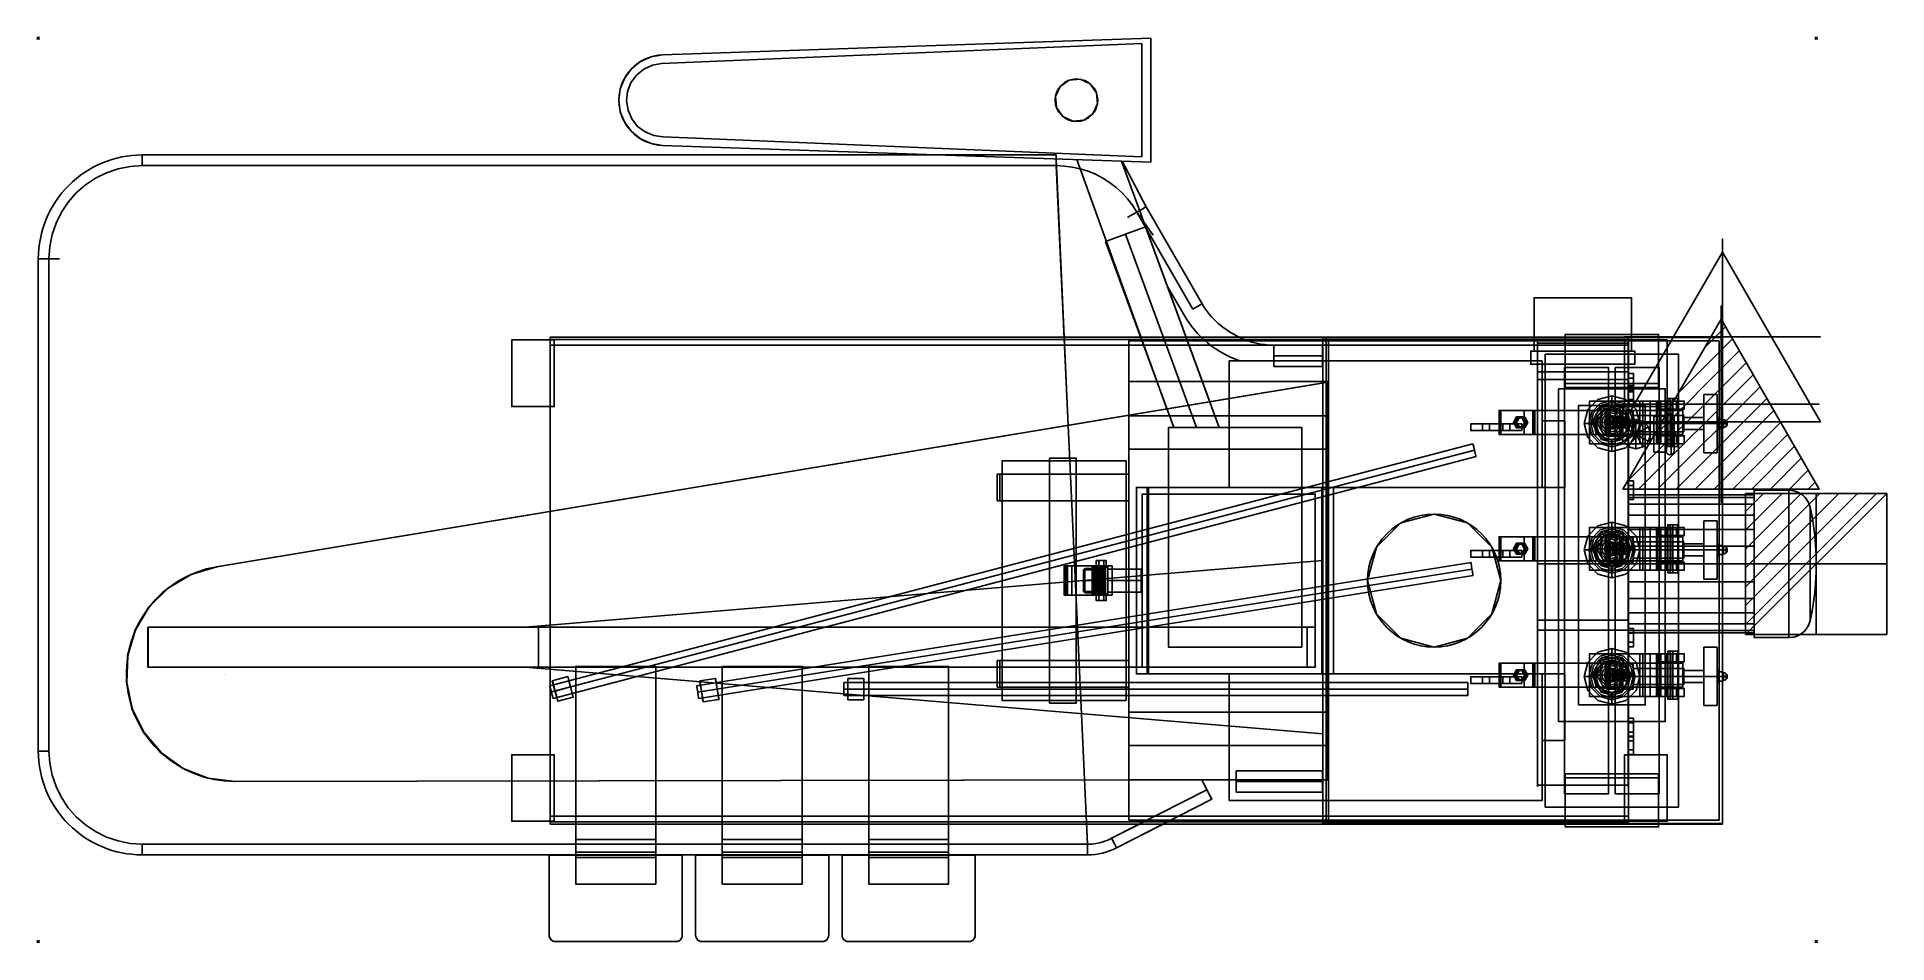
# Model space of a CAD drawing. Extents: x -1 to 1387, y -679 to 1.
import ezdxf

# ---------------------------------------------------------------- set-up
doc = ezdxf.new("R2010")
doc.units = 0
doc.header["$PDMODE"] = 35
for name, color, linetype in [('PQ_200_2D', 1, 'Continuous'), ('PQ_200_3D', 1, 'Continuous'), ('PQ_204_2D', 7, 'Continuous'), ('PQ_204_3D', 7, 'Continuous'), ('PQ_BLUE_3D', 5, 'Continuous'), ('PQ_BRONZE_3D', 40, 'Continuous'), ('PQ_CON_CONDENSATION_INT', 7, 'Continuous'), ('PQ_CON_ELECTRICITY_INT', 7, 'Continuous'), ('PQ_CON_STEAM_INT', 7, 'Continuous'), ('PQ_INS_3D', 3, 'Continuous')]:
    doc.layers.add(name, color=color, linetype=linetype)

# ---------------------------------------------------------------- blocks, each defined once
blk = doc.blocks.new('*X0')
at = {"color": 0}
for p, q in [((260.2, 2213.23), (261.78, 2214.81)), ((256.34, 2206.54), (262.81, 2213.01)), ((258.27, 2209.89), (262.3, 2213.91)), ((254.41, 2203.19), (263.33, 2212.12)), ((255.26, 2202.63), (263.85, 2211.22)), ((256.68, 2202.63), (264.37, 2210.32)), ((258.09, 2202.63), (264.88, 2209.43)), ((259.5, 2202.63), (265.4, 2208.53)), ((260.92, 2202.63), (265.92, 2207.63)), ((262.33, 2202.63), (266.44, 2206.74)), ((263.75, 2202.63), (266.95, 2205.84)), ((265.16, 2202.63), (267.47, 2204.94)), ((266.58, 2202.63), (267.99, 2204.05)), ((267.99, 2202.63), (268.51, 2203.15))]:
    blk.add_line(p, q, dxfattribs=at)
blk = doc.blocks.new('CONDENSATION')
at = {"extrusion": (-1, 0, 0)}
blk.add_lwpolyline([(-0.017, 3.741), (-2.961, -1.359), (2.928, -1.359)], close=True, dxfattribs=at)
at = {"elevation": 1.191}
blk.add_lwpolyline([(0, 2.567), (-2.944, -2.533), (2.944, -2.533)], close=True, dxfattribs=at)
at = {"extrusion": (0, -1, 0), "elevation": -0.017}
blk.add_lwpolyline([(0, 3.741), (-2.944, -1.359), (2.944, -1.359)], close=True, dxfattribs=at)
at = {"extrusion": (-1, 0, 0), "xscale": 0.3999999999999773, "yscale": 0.4, "zscale": 0.4000000000000909}
blk.add_blockref('*X0', (-104.595, -882.412), dxfattribs=at)
at = {"xscale": 0.4000000000000909, "yscale": 0.3999999999999773, "zscale": 0.4}
blk.add_blockref('*X0', (-104.578, -883.587, 1.191), dxfattribs=at)
at = {"extrusion": (0, -1, 0), "xscale": 0.4000000000000909, "yscale": 0.4, "zscale": 0.3999999999999773}
blk.add_blockref('*X0', (-104.578, -882.412, -0.017), dxfattribs=at)
blk = doc.blocks.new('STEAM')
at = {"extrusion": (-1, 0, 0)}
blk.add_lwpolyline([(-0.018, 2.563), (-2.963, -2.537), (2.926, -2.537)], close=True, dxfattribs=at)
at = {"elevation": 0.013}
blk.add_lwpolyline([(0, 2.568), (-2.944, -2.532), (2.944, -2.532)], close=True, dxfattribs=at)
at = {"extrusion": (0, -1, 0), "elevation": -0.018}
blk.add_lwpolyline([(0, 2.563), (-2.944, -2.537), (2.944, -2.537)], close=True, dxfattribs=at)
blk = doc.blocks.new('*X3')
at = {"color": 0}
for p, q in [((286.774344, 2204.447934), (296.618251, 2214.291842)), ((286.774344, 2205.862148), (295.204037, 2214.291842)), ((286.774344, 2207.276361), (293.789824, 2214.291842)), ((286.774344, 2208.690575), (292.37561, 2214.291842)), ((286.774344, 2210.104788), (290.961397, 2214.291842)), ((286.774344, 2211.519002), (289.547183, 2214.291842)), ((286.774344, 2212.933216), (288.13297, 2214.291842))]:
    blk.add_line(p, q, dxfattribs=at)
blk = doc.blocks.new('ELECTRICITY')
for p, q in [((2.121, 2.121), (-2.121, 2.121)), ((-2.121, 2.121), (-2.121, -2.121)), ((-2.121, -2.121), (2.121, 2.121)), ((2.121, -2.121), (2.121, 2.121)), ((-2.121, -2.121), (2.121, -2.121))]:
    blk.add_line(p, q)
at = {"extrusion": (-1, 0, 0)}
for p, q in [((0, -2.121, 2.121), (0, 2.121, 2.121)), ((0, 2.121, -2.121), (0, -2.121, -2.121)), ((0, 2.121, 2.121), (0, 2.121, -2.121)), ((0, 2.121, -2.121), (0, -2.121, 2.121)), ((0, -2.121, -2.121), (0, -2.121, 2.121))]:
    blk.add_line(p, q, dxfattribs=at)
at = {"extrusion": (0, -1, 0)}
for p, q in [((2.121, 0, 2.121), (-2.121, 0, 2.121)), ((-2.121, 0, -2.121), (2.121, 0, -2.121)), ((-2.121, 0, 2.121), (-2.121, 0, -2.121)), ((-2.121, 0, -2.121), (2.121, 0, 2.121)), ((2.121, 0, -2.121), (2.121, 0, 2.121))]:
    blk.add_line(p, q, dxfattribs=at)
at = {"xscale": 0.4000000000000909, "yscale": 0.3999999999999773, "zscale": 0.3999999999999986}
blk.add_blockref('*X3', (-116.831, -883.595), dxfattribs=at)
at = {"extrusion": (-1, 0, 0), "xscale": 0.3999999999999773, "yscale": 0.3999999999999986, "zscale": 0.4000000000000909}
blk.add_blockref('*X3', (-116.831, -883.595), dxfattribs=at)
at = {"extrusion": (0, -1, 0), "xscale": 0.4000000000000909, "yscale": 0.3999999999999986, "zscale": 0.3999999999999773}
blk.add_blockref('*X3', (-116.831, -883.595), dxfattribs=at)

msp = doc.modelspace()

# ---------------------------------------------------------------- linework, layer by layer
at = {"layer": 'PQ_200_2D'}
msp.add_lwpolyline([(468.4, -12.5), (834.9, 0), (834.9, -92.9), (468.4, -80.4, -0.966436), (468.4, -12.5)], format="xyb", close=True, dxfattribs=at)
for points in [[(679.2, -87.6), (77.9, -87.6, 0.414214), (0, -165.5), (0, -535.2, 0.414214), (77.9, -613.1), (787.3, -613.1, 0.118341), (809, -607.9), (844, -590), (1263.7, -590), (1263.7, -224.7), (901.4, -224.4, -0.152922), (873.3, -199.5), (831.2, -126.6), (813.3, -92.2)], [(1263.7, -342.9), (1287.6, -342.9), (1287.6, -339.3), (1313.7, -339.3, -0.351636), (1329.5, -352, -0.10957), (1329.5, -437.4, -0.351636), (1313.7, -450), (1287.6, -450), (1287.6, -446.5), (1263.7, -446.5)], [(383.3, -613.4), (383.3, -673.3, 0.414214), (388.3, -678.3), (478.3, -678.3, 0.414214), (483.2, -673.3), (483.2, -613.4)], [(493.2, -613.4), (493.2, -673.3, 0.414214), (498.2, -678.3), (588.1, -678.3, 0.414214), (593.1, -673.3), (593.1, -613.4)], [(603.1, -613.4), (603.1, -673.3, 0.414214), (608.1, -678.3), (698, -678.3, 0.414214), (703, -673.3), (703, -613.4)]]:
    msp.add_lwpolyline(points, format="xyb", dxfattribs=at)
for points in [[(1122.4, -224.4), (1122.4, -194.8), (1195.4, -194.8), (1195.4, -222.3)], [(1195.4, -222.3), (1215.8, -222.3), (1215.8, -224.7)]]:
    msp.add_lwpolyline(points, dxfattribs=at)
at = {"layer": 'PQ_200_3D', "extrusion": (0, -1, 0)}
msp.add_line((818.2, -447.2, 371), (818.2, -447.2, 187.8), dxfattribs=at)
at = {"layer": 'PQ_200_3D', "extrusion": (-1, 0, 0), "elevation": -1192.9}
for points in [[(255.1, 172.7), (251.6, 178.7), (255.1, 184.7), (262, 184.7), (265.4, 178.7), (262, 172.7)], [(264.2, 274.2), (260.7, 280.2), (264.2, 286.2), (271.1, 286.2), (274.6, 280.2), (271.1, 274.2)], [(335.9, 350.7), (332.4, 356.7), (335.9, 362.7), (342.8, 362.7), (346.2, 356.7), (342.8, 350.7)], [(335.9, 101.9), (332.4, 107.9), (335.9, 113.9), (342.8, 113.9), (346.2, 107.9), (342.8, 101.9)], [(446.6, 350.7), (443.2, 356.7), (446.6, 362.7), (453.5, 362.7), (457, 356.7), (453.5, 350.7)], [(446.6, 101.9), (443.2, 107.9), (446.6, 113.9), (453.5, 113.9), (457, 107.9), (453.5, 101.9)], [(514.1, 274.2), (510.6, 280.2), (514.1, 286.2), (521, 286.2), (524.4, 280.2), (521, 274.2)], [(527.4, 172.7), (524, 178.7), (527.4, 184.7), (534.3, 184.7), (537.8, 178.7), (534.3, 172.7)]]:
    msp.add_lwpolyline(points, close=True, dxfattribs=at)
at = {"layer": 'PQ_200_3D', "extrusion": (0, -1, 0)}
for centre in [(1226.5, 804.8, 270.4), (1226.5, 804.8, 306.4), (1226.5, 804.8, 365.3), (1226.5, 804.8, 401.3), (1226.5, 804.8, 460.2), (1226.5, 804.8, 496.2)]:
    msp.add_circle(centre, 3.75, dxfattribs=at)
at = {"layer": 'PQ_200_3D'}
msp.add_circle((1047.4, -407.2, 571.5), 50, dxfattribs=at)
for points in [[(468.4, -12.5, 1013.8), (834.9, 0, 1013.8), (834.9, 0, 1006.8), (468.4, -12.5, 1006.8)], [(834.9, 0, 1013.8), (834.9, -92.9, 1013.8), (834.9, -92.9, 1006.8), (834.9, 0, 1006.8)], [(834.9, -92.9, 1013.8), (468.4, -80.4, 1013.8), (468.4, -80.4, 1006.8), (834.9, -92.9, 1006.8)], [(1122.4, -234.8, 49.2), (1122.4, -194.8, 49.2), (1195.4, -194.8, 49.2), (1195.4, -234.8, 49.2)], [(1122.4, -234.8, 149.2), (1195.4, -234.8, 149.2), (1195.4, -194.8, 149.2), (1122.4, -194.8, 149.2)], [(1122.4, -234.8, 49.2), (1122.4, -234.8, 149.2), (1122.4, -194.8, 149.2), (1122.4, -194.8, 49.2)], [(1195.4, -234.8, 49.2), (1195.4, -194.8, 49.2), (1195.4, -194.8, 149.2), (1195.4, -234.8, 149.2)], [(387.1, -226.5), (355.2, -226.5), (355.2, -276.5), (387.1, -276.5)], [(355.2, -226.5), (355.2, -226.5, 3), (355.2, -276.5, 3), (355.2, -276.5)], [(355.2, -226.5, 3), (384.1, -226.5, 3), (384.1, -276.5, 3), (355.2, -276.5, 3)], [(355.2, -226.5), (355.2, -226.5, 3), (384.1, -226.5, 3), (387.1, -226.5)], [(1193.3, -590, 3), (1193.3, -224.4, 3), (384.1, -224.4, 3), (384.1, -590, 3)], [(1193.3, -224.4, 3), (1193.3, -224.4, 39), (384.1, -224.4, 39), (384.1, -224.4, 3)], [(384.1, -226.5, 3), (384.1, -226.5, 4.5), (384.1, -276.5, 4.5), (384.1, -276.5, 3)], [(384.1, -226.5, 4.5), (387.1, -226.5, 4.5), (387.1, -276.5, 4.5), (384.1, -276.5, 4.5)], [(387.1, -226.5), (387.1, -226.5, 4.5), (384.1, -226.5, 4.5), (384.1, -226.5, 3)], [(1193.3, -230.4, 45), (1193.3, -584, 45), (384.1, -584, 45), (384.1, -230.4, 45)], [(387.1, -226.5, 4.5), (387.1, -226.5), (387.1, -276.5), (387.1, -276.5, 4.5)], [(968.2, -227.2, 44), (968.2, -257.8, 45), (818.2, -257.8, 45), (818.2, -227.2, 44)], [(818.2, -283.4, 364.4), (968.2, -283.4, 364.4), (968.2, -227.2, 44), (818.2, -227.2, 44)], [(818.2, -257.8, 45), (818.2, -308.6, 334.4), (818.2, -283.4, 364.4), (818.2, -227.2, 44)], [(964, -224.7, 898.8), (1263.7, -224.7, 898.8), (1263.7, -589.7, 898.8), (964, -589.7, 898.8)], [(1263.7, -224.7, 848.9), (964, -224.7, 848.9), (964, -589.7, 848.9), (1263.7, -589.7, 848.9)], [(964, -224.7, 848.9), (964, -224.7, 898.8), (964, -589.7, 898.8), (964, -589.7, 848.9)], [(964, -224.7, 848.9), (964, -224.7, 898.8), (1263.7, -224.7, 898.8), (1263.7, -224.7, 848.9)], [(968.2, -283.4, 364.4), (968.2, -308.6, 334.4), (968.2, -257.8, 45), (968.2, -227.2, 44)], [(1122.4, -234.8, 49.2), (1195.4, -234.8, 49.2), (1195.4, -234.8, 149.2), (1122.4, -234.8, 149.2)], [(1193.3, -226.5, 4.5), (1190.3, -226.5, 4.5), (1190.3, -276.5, 4.5), (1193.3, -276.5, 4.5)], [(1190.3, -226.5, 4.5), (1190.3, -226.5), (1190.3, -276.5), (1190.3, -276.5, 4.5)], [(1190.3, -226.5), (1222.3, -226.5), (1222.3, -276.5), (1190.3, -276.5)], [(1222.3, -226.5), (1222.3, -226.5, 3), (1193.3, -226.5, 3), (1190.3, -226.5)], [(1190.3, -226.5), (1190.3, -226.5, 4.5), (1193.3, -226.5, 4.5), (1193.3, -226.5, 3)], [(1193.3, -226.5, 3), (1193.3, -226.5, 4.5), (1193.3, -276.5, 4.5), (1193.3, -276.5, 3)], [(1222.3, -226.5, 3), (1193.3, -226.5, 3), (1193.3, -276.5, 3), (1222.3, -276.5, 3)], [(1222.3, -226.5), (1222.3, -226.5, 3), (1222.3, -276.5, 3), (1222.3, -276.5)], [(1263.7, -224.7, 898.8), (1263.7, -224.7, 848.9), (1263.7, -589.7, 848.9), (1263.7, -589.7, 898.8)], [(967.7, -258.3, 900.1), (133.9, -396.8, 918.3), (133.6, -396.8, 903.3), (967.4, -258.3, 885.1)], [(968.2, -257.8, 45), (968.2, -308.6, 334.4), (818.2, -308.6, 334.4), (818.2, -257.8, 45)], [(967.6, -556.5, 900.1), (967.7, -258.3, 900.1), (967.4, -258.3, 885.1), (967.3, -556.5, 885.1)], [(1192.9, -251.6, 178.7), (1192.9, -255.1, 184.7), (1196.9, -255.1, 184.7), (1196.9, -251.6, 178.7)], [(1192.9, -255.1, 172.7), (1192.9, -251.6, 178.7), (1196.9, -251.6, 178.7), (1196.9, -255.1, 172.7)], [(1192.9, -255.1, 184.7), (1192.9, -262, 184.7), (1196.9, -262, 184.7), (1196.9, -255.1, 184.7)], [(1192.9, -262, 172.7), (1192.9, -255.1, 172.7), (1196.9, -255.1, 172.7), (1196.9, -262, 172.7)], [(1192.9, -260.7, 280.2), (1192.9, -264.2, 286.2), (1196.9, -264.2, 286.2), (1196.9, -260.7, 280.2)], [(1192.9, -264.2, 274.2), (1192.9, -260.7, 280.2), (1196.9, -260.7, 280.2), (1196.9, -264.2, 274.2)], [(1192.9, -262, 184.7), (1192.9, -265.4, 178.7), (1196.9, -265.4, 178.7), (1196.9, -262, 184.7)], [(1192.9, -265.4, 178.7), (1192.9, -262, 172.7), (1196.9, -262, 172.7), (1196.9, -265.4, 178.7)], [(355.2, -276.5), (355.2, -276.5, 3), (384.1, -276.5, 3), (387.1, -276.5)], [(387.1, -276.5), (387.1, -276.5, 4.5), (384.1, -276.5, 4.5), (384.1, -276.5, 3)], [(1163.9, -272.4, 756.9), (1204, -272.4, 756.9), (1204, -304.4, 756.9), (1163.9, -304.4, 756.9)], [(1163.9, -272.4, 764.9), (1201.7, -272.4, 764.9), (1201.7, -304.4, 764.9), (1163.9, -304.4, 764.9)], [(1163.9, -272.4, 764.9), (1163.9, -272.4, 756.9), (1163.9, -304.4, 756.9), (1163.9, -304.4, 764.9)], [(1163.9, -272.4, 756.9), (1163.9, -272.4, 764.9), (1201.7, -272.4, 764.9), (1204, -272.4, 756.9)], [(1222.3, -276.5), (1222.3, -276.5, 3), (1193.3, -276.5, 3), (1190.3, -276.5)], [(1190.3, -276.5), (1190.3, -276.5, 4.5), (1193.3, -276.5, 4.5), (1193.3, -276.5, 3)], [(1192.9, -264.2, 286.2), (1192.9, -271.1, 286.2), (1196.9, -271.1, 286.2), (1196.9, -264.2, 286.2)], [(1192.9, -271.1, 274.2), (1192.9, -264.2, 274.2), (1196.9, -264.2, 274.2), (1196.9, -271.1, 274.2)], [(1192.9, -271.1, 286.2), (1192.9, -274.6, 280.2), (1196.9, -274.6, 280.2), (1196.9, -271.1, 286.2)], [(1192.9, -274.6, 280.2), (1192.9, -271.1, 274.2), (1196.9, -271.1, 274.2), (1196.9, -274.6, 280.2)], [(1217.6, -272.4, 786.8), (1225.1, -272.4, 784.2), (1221.4, -272.4, 770.2), (1214.2, -272.4, 774.5)], [(1217.6, -272.4, 786.8), (1214.2, -272.4, 774.5), (1214.2, -304.4, 774.5), (1217.6, -304.4, 786.8)], [(1217.6, -272.4, 786.8), (1217.6, -278.4, 786.8), (1215.8, -278.4, 792), (1215.8, -272.4, 792)], [(1215.8, -272.4, 792), (1221.5, -272.4, 813.3), (1221.5, -278.4, 813.3), (1215.8, -278.4, 792)], [(1225.1, -304.4, 784.2), (1221.4, -304.4, 770.2), (1221.4, -272.4, 770.2), (1225.1, -272.4, 784.2)], [(1224.6, -270.4, 801.6), (1226.5, -270.4, 801.1), (1226.5, -306.4, 801.1), (1224.6, -306.4, 801.6)], [(1225.1, -272.4, 784.2), (1225.1, -278.4, 784.2), (1229.2, -278.4, 787.8), (1229.2, -272.4, 787.8)], [(1229.2, -272.4, 787.8), (1229.2, -278.4, 787.8), (1235, -278.4, 809.6), (1235, -272.4, 809.6)], [(818.2, -531, 364.4), (968.2, -531, 364.4), (968.2, -283.4, 364.4), (818.2, -283.4, 364.4)], [(818.2, -505.9, 334.4), (818.2, -531, 364.4), (818.2, -283.4, 364.4), (818.2, -308.6, 334.4)], [(968.2, -505.9, 334.4), (968.2, -308.6, 334.4), (968.2, -283.4, 364.4), (968.2, -531, 364.4)], [(1089, -294.5, 116.7), (1074.9, -294.5, 61.6), (1074.9, -289.5, 61.6), (1089, -289.5, 116.7)], [(1097.5, -279.4, 836.6), (1096.1, -279.4, 830.8), (1096.1, -297.4, 830.8), (1097.5, -297.4, 836.6)], [(1096.1, -279.4, 830.8), (1175.7, -279.4, 811.4), (1175.7, -297.4, 811.4), (1096.1, -297.4, 830.8)], [(1115, -279.4, 832.4), (1097.5, -279.4, 836.6), (1097.5, -297.4, 836.6), (1115, -297.4, 832.4)], [(1099, -294.5, 55.2), (1113.2, -294.5, 110.4), (1113.2, -289.5, 110.4), (1099, -289.5, 55.2)], [(1109.4, -284.9, 834.8), (1109.1, -284.3, 835.2), (1106.9, -288.4, 835.7), (1107.4, -288.4, 835.3)], [(1109.1, -284.3, 835.2), (1109.9, -284.3, 838.4), (1107.7, -288.4, 838.9), (1106.9, -288.4, 835.7)], [(1107.4, -288.4, 835.3), (1106.9, -288.4, 835.7), (1109.1, -292.4, 835.2), (1109.4, -291.8, 834.8)], [(1106.9, -288.4, 835.7), (1107.7, -288.4, 838.9), (1109.9, -292.4, 838.4), (1109.1, -292.4, 835.2)], [(1109.9, -284.3, 838.4), (1110.3, -284.9, 838.7), (1108.4, -288.4, 839.1), (1107.7, -288.4, 838.9)], [(1107.7, -288.4, 838.9), (1108.4, -288.4, 839.1), (1110.3, -291.8, 838.7), (1109.9, -292.4, 838.4)], [(1110.3, -284.9, 838.7), (1110.1, -284.3, 839.1), (1107.8, -288.4, 839.6), (1108.4, -288.4, 839.1)], [(1110.1, -284.3, 839.1), (1110.9, -284.4, 842.3), (1108.6, -288.4, 842.8), (1107.8, -288.4, 839.6)], [(1108.4, -288.4, 839.1), (1107.8, -288.4, 839.6), (1110.1, -292.4, 839.1), (1110.3, -291.8, 838.7)], [(1107.8, -288.4, 839.6), (1108.6, -288.4, 842.8), (1110.9, -292.4, 842.3), (1110.1, -292.4, 839.1)], [(1110.9, -284.4, 842.3), (1111.3, -284.9, 842.5), (1109.3, -288.4, 843), (1108.6, -288.4, 842.8)], [(1108.6, -288.4, 842.8), (1109.3, -288.4, 843), (1111.3, -291.8, 842.5), (1110.9, -292.4, 842.3)], [(1113.3, -284.9, 833.8), (1113.6, -284.3, 834.1), (1109.1, -284.3, 835.2), (1109.4, -284.9, 834.8)], [(1113.6, -284.3, 834.1), (1114.4, -284.3, 837.3), (1109.9, -284.3, 838.4), (1109.1, -284.3, 835.2)], [(1114.4, -284.3, 837.3), (1114.2, -284.9, 837.7), (1110.3, -284.9, 838.7), (1109.9, -284.3, 838.4)], [(1114.2, -284.9, 837.7), (1114.6, -284.3, 838), (1110.1, -284.3, 839.1), (1110.3, -284.9, 838.7)], [(1114.6, -284.3, 838), (1115.4, -284.4, 841.2), (1110.9, -284.4, 842.3), (1110.1, -284.3, 839.1)], [(1115.4, -284.4, 841.2), (1115.1, -284.9, 841.6), (1111.3, -284.9, 842.5), (1110.9, -284.4, 842.3)], [(1115.2, -288.4, 833.4), (1115.9, -288.4, 833.6), (1113.6, -284.3, 834.1), (1113.3, -284.9, 833.8)], [(1113.3, -291.8, 833.8), (1113.6, -292.4, 834.1), (1115.9, -288.4, 833.6), (1115.2, -288.4, 833.4)], [(1115.9, -288.4, 833.6), (1116.7, -288.4, 836.7), (1114.4, -284.3, 837.3), (1113.6, -284.3, 834.1)], [(1113.6, -292.4, 834.1), (1114.4, -292.4, 837.3), (1116.7, -288.4, 836.7), (1115.9, -288.4, 833.6)], [(1116.7, -288.4, 836.7), (1116.1, -288.4, 837.2), (1114.2, -284.9, 837.7), (1114.4, -284.3, 837.3)], [(1116.1, -288.4, 837.2), (1116.8, -288.4, 837.4), (1114.6, -284.3, 838), (1114.2, -284.9, 837.7)], [(1114.4, -292.4, 837.3), (1114.2, -291.8, 837.7), (1116.1, -288.4, 837.2), (1116.7, -288.4, 836.7)], [(1114.2, -291.8, 837.7), (1114.6, -292.4, 838), (1116.8, -288.4, 837.4), (1116.1, -288.4, 837.2)], [(1116.8, -288.4, 837.4), (1117.6, -288.4, 840.6), (1115.4, -284.4, 841.2), (1114.6, -284.3, 838)], [(1114.6, -292.4, 838), (1115.4, -292.4, 841.2), (1117.6, -288.4, 840.6), (1116.8, -288.4, 837.4)], [(1121.5, -279.4, 836.3), (1115, -279.4, 832.4), (1115, -297.4, 832.4), (1121.5, -297.4, 836.3)], [(1117.6, -288.4, 840.6), (1117.1, -288.4, 841.1), (1115.1, -284.9, 841.6), (1115.4, -284.4, 841.2)], [(1115.4, -292.4, 841.2), (1115.1, -291.8, 841.6), (1117.1, -288.4, 841.1), (1117.6, -288.4, 840.6)], [(1234, -279.4, 809.5), (1123, -279.4, 836.6), (1123, -297.4, 836.6), (1234, -297.4, 809.5)], [(1175, -278.7, 764.9), (1180.6, -288.4, 764.9), (1180.6, -288.4, 764.9), (1169.4, -288.4, 764.9)], [(1169.4, -288.4, 764.9), (1180.6, -288.4, 764.9), (1180.6, -288.4, 764.9), (1175, -298, 764.9)], [(1186.1, -278.7, 764.9), (1180.6, -288.4, 764.9), (1180.6, -288.4, 764.9), (1175, -278.7, 764.9)], [(1175, -298, 764.9), (1180.6, -288.4, 764.9), (1180.6, -288.4, 764.9), (1186.1, -298, 764.9)], [(1183.3, -284.2, 826.6), (1182.3, -284.2, 822.5), (1179.9, -288.4, 823.1), (1180.9, -288.4, 827.2)], [(1182.3, -284.2, 822.5), (1182.6, -284.9, 822.1), (1180.7, -288.4, 822.5), (1179.9, -288.4, 823.1)], [(1180.9, -288.4, 827.2), (1179.9, -288.4, 823.1), (1182.3, -292.5, 822.5), (1183.3, -292.5, 826.6)], [(1179.9, -288.4, 823.1), (1180.7, -288.4, 822.5), (1182.6, -291.8, 822.1), (1182.3, -292.5, 822.5)], [(1191.7, -288.4, 764.9), (1180.6, -288.4, 764.9), (1180.6, -288.4, 764.9), (1186.1, -278.7, 764.9)], [(1186.1, -298, 764.9), (1180.6, -288.4, 764.9), (1180.6, -288.4, 764.9), (1191.7, -288.4, 764.9)], [(1183.7, -284.8, 826.9), (1183.3, -284.2, 826.6), (1180.9, -288.4, 827.2), (1181.7, -288.4, 827.4)], [(1181.7, -288.4, 827.4), (1180.9, -288.4, 827.2), (1183.3, -292.5, 826.6), (1183.7, -291.9, 826.9)], [(1188, -284.2, 825.5), (1187, -284.2, 821.4), (1182.3, -284.2, 822.5), (1183.3, -284.2, 826.6)], [(1187, -284.2, 821.4), (1186.5, -284.9, 821.1), (1182.6, -284.9, 822.1), (1182.3, -284.2, 822.5)], [(1187.7, -284.8, 825.9), (1188, -284.2, 825.5), (1183.3, -284.2, 826.6), (1183.7, -284.8, 826.9)], [(1189.3, -288.4, 820.8), (1188.4, -288.4, 820.7), (1186.5, -284.9, 821.1), (1187, -284.2, 821.4)], [(1187, -292.5, 821.4), (1186.5, -291.8, 821.1), (1188.4, -288.4, 820.7), (1189.3, -288.4, 820.8)], [(1190.3, -288.4, 824.9), (1189.3, -288.4, 820.8), (1187, -284.2, 821.4), (1188, -284.2, 825.5)], [(1188, -292.5, 825.5), (1187, -292.5, 821.4), (1189.3, -288.4, 820.8), (1190.3, -288.4, 824.9)], [(1189.7, -288.4, 825.4), (1190.3, -288.4, 824.9), (1188, -284.2, 825.5), (1187.7, -284.8, 825.9)], [(1187.7, -291.9, 825.9), (1188, -292.5, 825.5), (1190.3, -288.4, 824.9), (1189.7, -288.4, 825.4)], [(1189, -279.4, 808.2), (1230.9, -279.4, 798), (1230.9, -297.4, 798), (1189, -297.4, 808.2)], [(1198.8, -297.2, 420.3), (1193.3, -287.7, 420.3), (1189.3, -291.7, 420.3), (1198.8, -297.2, 420.3)], [(1198.8, -297.2, 420.3), (1198.8, -286.2, 420.3), (1193.3, -287.7, 420.3), (1198.8, -297.2, 420.3)], [(1234.9, -289.3, 746.5), (1196.8, -289.3, 746.5), (1196.8, -283.3, 743), (1234.9, -283.3, 743)], [(1234.9, -283.3, 743), (1196.8, -283.3, 743), (1196.8, -283.3, 736), (1234.9, -283.3, 736)], [(1234.9, -283.3, 736), (1196.8, -283.3, 736), (1196.8, -289.3, 732.5), (1234.9, -289.3, 732.5)], [(1234.9, -289.3, 732.5), (1196.8, -289.3, 732.5), (1196.8, -295.4, 736), (1234.9, -295.4, 736)], [(1234.9, -295.4, 743), (1196.8, -295.4, 743), (1196.8, -289.3, 746.5), (1234.9, -289.3, 746.5)], [(1198.8, -297.2, 420.3), (1204.3, -287.7, 420.3), (1198.8, -286.2, 420.3), (1198.8, -297.2, 420.3)], [(1198.8, -297.2, 420.3), (1208.3, -291.7, 420.3), (1204.3, -287.7, 420.3), (1198.8, -297.2, 420.3)], [(1212.3, -297.2, 389.4), (1212.3, -285.5, 382.6), (1212.3, -283.7, 389.4), (1212.3, -297.2, 389.4)], [(1212.3, -297.2, 389.4), (1212.3, -283.7, 389.4), (1212.3, -285.5, 396.1), (1212.3, -297.2, 389.4)], [(1212.3, -297.2, 389.4), (1212.3, -290.5, 377.7), (1212.3, -285.5, 382.6), (1212.3, -297.2, 389.4)], [(1212.3, -297.2, 389.4), (1212.3, -285.5, 396.1), (1212.3, -290.5, 401.1), (1212.3, -297.2, 389.4)], [(1212.3, -297.2, 389.4), (1212.3, -297.2, 375.9), (1212.3, -290.5, 377.7), (1212.3, -297.2, 389.4)], [(1212.3, -297.2, 389.4), (1212.3, -290.5, 401.1), (1212.3, -297.2, 402.9), (1212.3, -297.2, 389.4)], [(1217.6, -278.4, 786.8), (1225.1, -278.4, 784.2), (1225.1, -298.4, 784.2), (1217.6, -298.4, 786.8)], [(1230.9, -279.4, 798), (1234, -279.4, 809.5), (1234, -297.4, 809.5), (1230.9, -297.4, 798)], [(1234.9, -289.3, 739.5), (1234.9, -289.3, 746.5), (1234.9, -283.3, 743), (1234.9, -289.3, 739.5)], [(1234.9, -289.3, 739.5), (1234.9, -283.3, 743), (1234.9, -283.3, 736), (1234.9, -289.3, 739.5)], [(1234.9, -289.3, 739.5), (1234.9, -283.3, 736), (1234.9, -289.3, 732.5), (1234.9, -289.3, 739.5)], [(1234.9, -289.3, 739.5), (1234.9, -289.3, 732.5), (1234.9, -295.4, 736), (1234.9, -289.3, 739.5)], [(1234.9, -289.3, 739.5), (1234.9, -295.4, 736), (1234.9, -295.4, 743), (1234.9, -289.3, 739.5)], [(1234.9, -289.3, 739.5), (1234.9, -295.4, 743), (1234.9, -289.3, 746.5), (1234.9, -289.3, 739.5)], [(1109.4, -291.8, 834.8), (1109.1, -292.4, 835.2), (1113.6, -292.4, 834.1), (1113.3, -291.8, 833.8)], [(1109.1, -292.4, 835.2), (1109.9, -292.4, 838.4), (1114.4, -292.4, 837.3), (1113.6, -292.4, 834.1)], [(1109.9, -292.4, 838.4), (1110.3, -291.8, 838.7), (1114.2, -291.8, 837.7), (1114.4, -292.4, 837.3)], [(1110.3, -291.8, 838.7), (1110.1, -292.4, 839.1), (1114.6, -292.4, 838), (1114.2, -291.8, 837.7)], [(1110.1, -292.4, 839.1), (1110.9, -292.4, 842.3), (1115.4, -292.4, 841.2), (1114.6, -292.4, 838)], [(1110.9, -292.4, 842.3), (1111.3, -291.8, 842.5), (1115.1, -291.8, 841.6), (1115.4, -292.4, 841.2)], [(1163.9, -304.4, 756.9), (1163.9, -304.4, 764.9), (1201.7, -304.4, 764.9), (1204, -304.4, 756.9)], [(1182.3, -292.5, 822.5), (1182.6, -291.8, 822.1), (1186.5, -291.8, 821.1), (1187, -292.5, 821.4)], [(1183.3, -292.5, 826.6), (1182.3, -292.5, 822.5), (1187, -292.5, 821.4), (1188, -292.5, 825.5)], [(1183.7, -291.9, 826.9), (1183.3, -292.5, 826.6), (1188, -292.5, 825.5), (1187.7, -291.9, 825.9)], [(1198.8, -297.2, 420.3), (1189.3, -291.7, 420.3), (1187.8, -297.2, 420.3), (1198.8, -297.2, 420.3)], [(1198.8, -297.2, 420.3), (1187.8, -297.2, 420.3), (1189.3, -302.7, 420.3), (1198.8, -297.2, 420.3)], [(1198.8, -297.2, 420.3), (1189.3, -302.7, 420.3), (1193.3, -306.7, 420.3), (1198.8, -297.2, 420.3)], [(1198.8, -297.2, 420.3), (1193.3, -306.7, 420.3), (1198.8, -308.2, 420.3), (1198.8, -297.2, 420.3)], [(1234.9, -295.4, 736), (1196.8, -295.4, 736), (1196.8, -295.4, 743), (1234.9, -295.4, 743)], [(1198.8, -297.2, 420.3), (1209.8, -297.2, 420.3), (1208.3, -291.7, 420.3), (1198.8, -297.2, 420.3)], [(1198.8, -297.2, 420.3), (1198.8, -308.2, 420.3), (1204.3, -306.7, 420.3), (1198.8, -297.2, 420.3)], [(1198.8, -297.2, 420.3), (1204.3, -306.7, 420.3), (1208.3, -302.7, 420.3), (1198.8, -297.2, 420.3)], [(1198.8, -297.2, 420.3), (1208.3, -302.7, 420.3), (1209.8, -297.2, 420.3), (1198.8, -297.2, 420.3)], [(1212.3, -297.2, 389.4), (1212.3, -297.2, 402.9), (1212.3, -304, 401.1), (1212.3, -297.2, 389.4)], [(1212.3, -297.2, 389.4), (1212.3, -304, 401.1), (1212.3, -308.9, 396.1), (1212.3, -297.2, 389.4)], [(1212.3, -297.2, 389.4), (1212.3, -308.9, 396.1), (1212.3, -310.7, 389.4), (1212.3, -297.2, 389.4)], [(1212.3, -297.2, 389.4), (1212.3, -310.7, 389.4), (1212.3, -308.9, 382.6), (1212.3, -297.2, 389.4)], [(1212.3, -297.2, 389.4), (1212.3, -308.9, 382.6), (1212.3, -304, 377.7), (1212.3, -297.2, 389.4)], [(1212.3, -297.2, 389.4), (1212.3, -304, 377.7), (1212.3, -297.2, 375.9), (1212.3, -297.2, 389.4)], [(1217.6, -304.4, 786.8), (1225.1, -304.4, 784.2), (1221.4, -304.4, 770.2), (1214.2, -304.4, 774.5)], [(1217.6, -298.4, 786.8), (1217.6, -304.4, 786.8), (1215.8, -304.4, 792), (1215.8, -298.4, 792)], [(1215.8, -298.4, 792), (1221.5, -298.4, 813.3), (1221.5, -304.4, 813.3), (1215.8, -304.4, 792)], [(1225.1, -298.4, 784.2), (1225.1, -304.4, 784.2), (1229.2, -304.4, 787.8), (1229.2, -298.4, 787.8)], [(1229.2, -298.4, 787.8), (1229.2, -304.4, 787.8), (1235, -304.4, 809.6), (1235, -298.4, 809.6)], [(818.2, -505.9, 334.4), (818.2, -308.6, 334.4), (968.2, -308.6, 334.4), (968.2, -505.9, 334.4)], [(1192.9, -332.4, 356.7), (1192.9, -335.9, 362.7), (1196.9, -335.9, 362.7), (1196.9, -332.4, 356.7)], [(1192.9, -335.9, 350.7), (1192.9, -332.4, 356.7), (1196.9, -332.4, 356.7), (1196.9, -335.9, 350.7)], [(1192.9, -332.4, 107.9), (1192.9, -335.9, 113.9), (1196.9, -335.9, 113.9), (1196.9, -332.4, 107.9)], [(1192.9, -335.9, 101.9), (1192.9, -332.4, 107.9), (1196.9, -332.4, 107.9), (1196.9, -335.9, 101.9)], [(1192.9, -335.9, 362.7), (1192.9, -342.8, 362.7), (1196.9, -342.8, 362.7), (1196.9, -335.9, 362.7)], [(1192.9, -342.8, 350.7), (1192.9, -335.9, 350.7), (1196.9, -335.9, 350.7), (1196.9, -342.8, 350.7)], [(1192.9, -335.9, 113.9), (1192.9, -342.8, 113.9), (1196.9, -342.8, 113.9), (1196.9, -335.9, 113.9)], [(1192.9, -342.8, 101.9), (1192.9, -335.9, 101.9), (1196.9, -335.9, 101.9), (1196.9, -342.8, 101.9)], [(1192.9, -342.8, 362.7), (1192.9, -346.2, 356.7), (1196.9, -346.2, 356.7), (1196.9, -342.8, 362.7)], [(1192.9, -346.2, 356.7), (1192.9, -342.8, 350.7), (1196.9, -342.8, 350.7), (1196.9, -346.2, 356.7)], [(1192.9, -342.8, 113.9), (1192.9, -346.2, 107.9), (1196.9, -346.2, 107.9), (1196.9, -342.8, 113.9)], [(1192.9, -346.2, 107.9), (1192.9, -342.8, 101.9), (1196.9, -342.8, 101.9), (1196.9, -346.2, 107.9)], [(1097.5, -374.3, 836.6), (1096.1, -374.3, 830.8), (1096.1, -392.3, 830.8), (1097.5, -392.3, 836.6)], [(1096.1, -374.3, 830.8), (1175.7, -374.3, 811.4), (1175.7, -392.3, 811.4), (1096.1, -392.3, 830.8)], [(1115, -374.3, 832.4), (1097.5, -374.3, 836.6), (1097.5, -392.3, 836.6), (1115, -392.3, 832.4)], [(1121.5, -374.3, 836.3), (1115, -374.3, 832.4), (1115, -392.3, 832.4), (1121.5, -392.3, 836.3)], [(1234, -374.3, 809.5), (1123, -374.3, 836.6), (1123, -392.3, 836.6), (1234, -392.3, 809.5)], [(1163.9, -367.3, 756.9), (1204, -367.3, 756.9), (1204, -399.3, 756.9), (1163.9, -399.3, 756.9)], [(1163.9, -367.3, 764.9), (1201.7, -367.3, 764.9), (1201.7, -399.3, 764.9), (1163.9, -399.3, 764.9)], [(1163.9, -367.3, 764.9), (1163.9, -367.3, 756.9), (1163.9, -399.3, 756.9), (1163.9, -399.3, 764.9)], [(1163.9, -367.3, 756.9), (1163.9, -367.3, 764.9), (1201.7, -367.3, 764.9), (1204, -367.3, 756.9)], [(1175, -373.6, 764.9), (1180.6, -383.3, 764.9), (1180.6, -383.3, 764.9), (1169.4, -383.3, 764.9)], [(1186.1, -373.6, 764.9), (1180.6, -383.3, 764.9), (1180.6, -383.3, 764.9), (1175, -373.6, 764.9)], [(1191.7, -383.3, 764.9), (1180.6, -383.3, 764.9), (1180.6, -383.3, 764.9), (1186.1, -373.6, 764.9)], [(1189, -374.3, 808.2), (1230.9, -374.3, 798), (1230.9, -392.3, 798), (1189, -392.3, 808.2)], [(1217.6, -367.3, 786.8), (1225.1, -367.3, 784.2), (1221.4, -367.3, 770.2), (1214.2, -367.3, 774.5)], [(1217.6, -367.3, 786.8), (1214.2, -367.3, 774.5), (1214.2, -399.3, 774.5), (1217.6, -399.3, 786.8)], [(1217.6, -367.3, 786.8), (1217.6, -373.3, 786.8), (1215.8, -373.3, 792), (1215.8, -367.3, 792)], [(1215.8, -367.3, 792), (1221.5, -367.3, 813.3), (1221.5, -373.3, 813.3), (1215.8, -373.3, 792)], [(1217.6, -373.3, 786.8), (1225.1, -373.3, 784.2), (1225.1, -393.3, 784.2), (1217.6, -393.3, 786.8)], [(1225.1, -399.3, 784.2), (1221.4, -399.3, 770.2), (1221.4, -367.3, 770.2), (1225.1, -367.3, 784.2)], [(1224.6, -365.3, 801.6), (1226.5, -365.3, 801.1), (1226.5, -401.3, 801.1), (1224.6, -401.3, 801.6)], [(1225.1, -367.3, 784.2), (1225.1, -373.3, 784.2), (1229.2, -373.3, 787.8), (1229.2, -367.3, 787.8)], [(1229.2, -367.3, 787.8), (1229.2, -373.3, 787.8), (1235, -373.3, 809.6), (1235, -367.3, 809.6)], [(1230.9, -374.3, 798), (1234, -374.3, 809.5), (1234, -392.3, 809.5), (1230.9, -392.3, 798)], [(1089, -389.5, 116.7), (1074.9, -389.5, 61.6), (1074.9, -384.5, 61.6), (1089, -384.5, 116.7)], [(1099, -389.5, 55.2), (1113.2, -389.5, 110.4), (1113.2, -384.5, 110.4), (1099, -384.5, 55.2)], [(1109.4, -379.8, 834.8), (1109.1, -379.2, 835.2), (1106.9, -383.3, 835.7), (1107.4, -383.3, 835.3)], [(1109.1, -379.2, 835.2), (1109.9, -379.3, 838.4), (1107.7, -383.3, 838.9), (1106.9, -383.3, 835.7)], [(1107.4, -383.3, 835.3), (1106.9, -383.3, 835.7), (1109.1, -387.3, 835.2), (1109.4, -386.7, 834.8)], [(1106.9, -383.3, 835.7), (1107.7, -383.3, 838.9), (1109.9, -387.3, 838.4), (1109.1, -387.3, 835.2)], [(1109.9, -379.3, 838.4), (1110.3, -379.8, 838.7), (1108.4, -383.3, 839.1), (1107.7, -383.3, 838.9)], [(1107.7, -383.3, 838.9), (1108.4, -383.3, 839.1), (1110.3, -386.7, 838.7), (1109.9, -387.3, 838.4)], [(1110.3, -379.8, 838.7), (1110.1, -379.3, 839.1), (1107.8, -383.3, 839.6), (1108.4, -383.3, 839.1)], [(1110.1, -379.3, 839.1), (1110.9, -379.3, 842.3), (1108.6, -383.3, 842.8), (1107.8, -383.3, 839.6)], [(1108.4, -383.3, 839.1), (1107.8, -383.3, 839.6), (1110.1, -387.3, 839.1), (1110.3, -386.7, 838.7)], [(1107.8, -383.3, 839.6), (1108.6, -383.3, 842.8), (1110.9, -387.3, 842.3), (1110.1, -387.3, 839.1)], [(1110.9, -379.3, 842.3), (1111.3, -379.8, 842.5), (1109.3, -383.3, 843), (1108.6, -383.3, 842.8)], [(1108.6, -383.3, 842.8), (1109.3, -383.3, 843), (1111.3, -386.7, 842.5), (1110.9, -387.3, 842.3)], [(1113.3, -379.8, 833.8), (1113.6, -379.2, 834.1), (1109.1, -379.2, 835.2), (1109.4, -379.8, 834.8)], [(1113.6, -379.2, 834.1), (1114.4, -379.3, 837.3), (1109.9, -379.3, 838.4), (1109.1, -379.2, 835.2)], [(1109.4, -386.7, 834.8), (1109.1, -387.3, 835.2), (1113.6, -387.3, 834.1), (1113.3, -386.7, 833.8)], [(1109.1, -387.3, 835.2), (1109.9, -387.3, 838.4), (1114.4, -387.3, 837.3), (1113.6, -387.3, 834.1)], [(1114.4, -379.3, 837.3), (1114.2, -379.8, 837.7), (1110.3, -379.8, 838.7), (1109.9, -379.3, 838.4)], [(1109.9, -387.3, 838.4), (1110.3, -386.7, 838.7), (1114.2, -386.7, 837.7), (1114.4, -387.3, 837.3)], [(1114.2, -379.8, 837.7), (1114.6, -379.3, 838), (1110.1, -379.3, 839.1), (1110.3, -379.8, 838.7)], [(1114.6, -379.3, 838), (1115.4, -379.3, 841.2), (1110.9, -379.3, 842.3), (1110.1, -379.3, 839.1)], [(1110.3, -386.7, 838.7), (1110.1, -387.3, 839.1), (1114.6, -387.3, 838), (1114.2, -386.7, 837.7)], [(1110.1, -387.3, 839.1), (1110.9, -387.3, 842.3), (1115.4, -387.3, 841.2), (1114.6, -387.3, 838)], [(1115.4, -379.3, 841.2), (1115.1, -379.8, 841.6), (1111.3, -379.8, 842.5), (1110.9, -379.3, 842.3)], [(1110.9, -387.3, 842.3), (1111.3, -386.7, 842.5), (1115.1, -386.7, 841.6), (1115.4, -387.3, 841.2)], [(1115.2, -383.3, 833.4), (1115.9, -383.3, 833.6), (1113.6, -379.2, 834.1), (1113.3, -379.8, 833.8)], [(1113.3, -386.7, 833.8), (1113.6, -387.3, 834.1), (1115.9, -383.3, 833.6), (1115.2, -383.3, 833.4)], [(1115.9, -383.3, 833.6), (1116.7, -383.3, 836.7), (1114.4, -379.3, 837.3), (1113.6, -379.2, 834.1)], [(1113.6, -387.3, 834.1), (1114.4, -387.3, 837.3), (1116.7, -383.3, 836.7), (1115.9, -383.3, 833.6)], [(1116.7, -383.3, 836.7), (1116.1, -383.3, 837.2), (1114.2, -379.8, 837.7), (1114.4, -379.3, 837.3)], [(1116.1, -383.3, 837.2), (1116.8, -383.3, 837.4), (1114.6, -379.3, 838), (1114.2, -379.8, 837.7)], [(1114.4, -387.3, 837.3), (1114.2, -386.7, 837.7), (1116.1, -383.3, 837.2), (1116.7, -383.3, 836.7)], [(1114.2, -386.7, 837.7), (1114.6, -387.3, 838), (1116.8, -383.3, 837.4), (1116.1, -383.3, 837.2)], [(1116.8, -383.3, 837.4), (1117.6, -383.3, 840.6), (1115.4, -379.3, 841.2), (1114.6, -379.3, 838)], [(1114.6, -387.3, 838), (1115.4, -387.3, 841.2), (1117.6, -383.3, 840.6), (1116.8, -383.3, 837.4)], [(1117.6, -383.3, 840.6), (1117.1, -383.3, 841.1), (1115.1, -379.8, 841.6), (1115.4, -379.3, 841.2)], [(1115.4, -387.3, 841.2), (1115.1, -386.7, 841.6), (1117.1, -383.3, 841.1), (1117.6, -383.3, 840.6)], [(1169.4, -383.3, 764.9), (1180.6, -383.3, 764.9), (1180.6, -383.3, 764.9), (1175, -392.9, 764.9)], [(1175, -392.9, 764.9), (1180.6, -383.3, 764.9), (1180.6, -383.3, 764.9), (1186.1, -392.9, 764.9)], [(1183.3, -379.1, 826.6), (1182.3, -379.1, 822.5), (1179.9, -383.3, 823.1), (1180.9, -383.3, 827.2)], [(1182.3, -379.1, 822.5), (1182.6, -379.8, 822.1), (1180.7, -383.3, 822.5), (1179.9, -383.3, 823.1)], [(1180.9, -383.3, 827.2), (1179.9, -383.3, 823.1), (1182.3, -387.4, 822.5), (1183.3, -387.5, 826.6)], [(1179.9, -383.3, 823.1), (1180.7, -383.3, 822.5), (1182.6, -386.7, 822.1), (1182.3, -387.4, 822.5)], [(1186.1, -392.9, 764.9), (1180.6, -383.3, 764.9), (1180.6, -383.3, 764.9), (1191.7, -383.3, 764.9)], [(1183.7, -379.7, 826.9), (1183.3, -379.1, 826.6), (1180.9, -383.3, 827.2), (1181.7, -383.3, 827.4)], [(1181.7, -383.3, 827.4), (1180.9, -383.3, 827.2), (1183.3, -387.5, 826.6), (1183.7, -386.8, 826.9)], [(1188, -379.1, 825.5), (1187, -379.1, 821.4), (1182.3, -379.1, 822.5), (1183.3, -379.1, 826.6)], [(1187, -379.1, 821.4), (1186.5, -379.8, 821.1), (1182.6, -379.8, 822.1), (1182.3, -379.1, 822.5)], [(1182.3, -387.4, 822.5), (1182.6, -386.7, 822.1), (1186.5, -386.7, 821.1), (1187, -387.4, 821.4)], [(1183.3, -387.5, 826.6), (1182.3, -387.4, 822.5), (1187, -387.4, 821.4), (1188, -387.5, 825.5)], [(1187.7, -379.7, 825.9), (1188, -379.1, 825.5), (1183.3, -379.1, 826.6), (1183.7, -379.7, 826.9)], [(1183.7, -386.8, 826.9), (1183.3, -387.5, 826.6), (1188, -387.5, 825.5), (1187.7, -386.8, 825.9)], [(1189.3, -383.3, 820.8), (1188.4, -383.3, 820.7), (1186.5, -379.8, 821.1), (1187, -379.1, 821.4)], [(1187, -387.4, 821.4), (1186.5, -386.7, 821.1), (1188.4, -383.3, 820.7), (1189.3, -383.3, 820.8)], [(1190.3, -383.3, 824.9), (1189.3, -383.3, 820.8), (1187, -379.1, 821.4), (1188, -379.1, 825.5)], [(1188, -387.5, 825.5), (1187, -387.4, 821.4), (1189.3, -383.3, 820.8), (1190.3, -383.3, 824.9)], [(1189.7, -383.3, 825.4), (1190.3, -383.3, 824.9), (1188, -379.1, 825.5), (1187.7, -379.7, 825.9)], [(1187.7, -386.8, 825.9), (1188, -387.5, 825.5), (1190.3, -383.3, 824.9), (1189.7, -383.3, 825.4)], [(1234.9, -384.2, 746.5), (1196.8, -384.2, 746.5), (1196.8, -378.2, 743), (1234.9, -378.2, 743)], [(1234.9, -378.2, 743), (1196.8, -378.2, 743), (1196.8, -378.2, 736), (1234.9, -378.2, 736)], [(1234.9, -378.2, 736), (1196.8, -378.2, 736), (1196.8, -384.2, 732.5), (1234.9, -384.2, 732.5)], [(1234.9, -384.2, 732.5), (1196.8, -384.2, 732.5), (1196.8, -390.3, 736), (1234.9, -390.3, 736)], [(1234.9, -390.3, 743), (1196.8, -390.3, 743), (1196.8, -384.2, 746.5), (1234.9, -384.2, 746.5)], [(1234.9, -384.2, 739.5), (1234.9, -384.2, 746.5), (1234.9, -378.2, 743), (1234.9, -384.2, 739.5)], [(1234.9, -384.2, 739.5), (1234.9, -378.2, 743), (1234.9, -378.2, 736), (1234.9, -384.2, 739.5)], [(1234.9, -384.2, 739.5), (1234.9, -378.2, 736), (1234.9, -384.2, 732.5), (1234.9, -384.2, 739.5)], [(1234.9, -384.2, 739.5), (1234.9, -384.2, 732.5), (1234.9, -390.3, 736), (1234.9, -384.2, 739.5)], [(1234.9, -384.2, 739.5), (1234.9, -390.3, 736), (1234.9, -390.3, 743), (1234.9, -384.2, 739.5)], [(1234.9, -384.2, 739.5), (1234.9, -390.3, 743), (1234.9, -384.2, 746.5), (1234.9, -384.2, 739.5)], [(365.4, -442.2, 898.5), (365.4, -442.2, 862.3), (964, -392.2, 848.9), (964, -392.2, 885.1)], [(827.6, -407.2, 389.3), (802.6, -407.2, 389.3), (802.6, -398.6, 384.3), (827.6, -398.6, 384.3)], [(802.6, -407.2, 389.3), (802.6, -407.2, 379.2), (802.6, -407.4, 379.3), (802.6, -398.6, 384.3)], [(827.6, -398.6, 384.3), (802.6, -398.6, 384.3), (802.6, -398.6, 374.4), (827.6, -398.6, 374.4)], [(802.6, -398.6, 384.3), (802.6, -407.4, 379.3), (802.6, -407.4, 379.4), (802.6, -398.6, 374.4)], [(827.6, -398.6, 374.4), (802.6, -398.6, 374.4), (802.6, -407.2, 369.4), (827.6, -407.2, 369.4)], [(802.6, -398.6, 374.4), (802.6, -407.4, 379.4), (802.6, -407.2, 379.5), (802.6, -407.2, 369.4)], [(827.6, -407.2, 379.4), (827.6, -407.2, 389.3), (827.6, -398.6, 384.3), (827.6, -407.2, 379.4)], [(827.6, -407.2, 379.4), (827.6, -398.6, 384.3), (827.6, -398.6, 374.4), (827.6, -407.2, 379.4)], [(827.6, -407.2, 379.4), (827.6, -398.6, 374.4), (827.6, -407.2, 369.4), (827.6, -407.2, 379.4)], [(1163.9, -399.3, 756.9), (1163.9, -399.3, 764.9), (1201.7, -399.3, 764.9), (1204, -399.3, 756.9)], [(1234.9, -390.3, 736), (1196.8, -390.3, 736), (1196.8, -390.3, 743), (1234.9, -390.3, 743)], [(1217.6, -399.3, 786.8), (1225.1, -399.3, 784.2), (1221.4, -399.3, 770.2), (1214.2, -399.3, 774.5)], [(1217.6, -393.3, 786.8), (1217.6, -399.3, 786.8), (1215.8, -399.3, 792), (1215.8, -393.3, 792)], [(1215.8, -393.3, 792), (1221.5, -393.3, 813.3), (1221.5, -399.3, 813.3), (1215.8, -399.3, 792)], [(1225.1, -393.3, 784.2), (1225.1, -399.3, 784.2), (1229.2, -399.3, 787.8), (1229.2, -393.3, 787.8)], [(1229.2, -393.3, 787.8), (1229.2, -399.3, 787.8), (1235, -399.3, 809.6), (1235, -393.3, 809.6)], [(802.6, -407.2, 369.4), (802.6, -407.2, 379.5), (802.6, -407.1, 379.4), (802.6, -415.9, 374.4)], [(802.6, -415.9, 374.4), (802.6, -407.1, 379.4), (802.6, -407.1, 379.3), (802.6, -415.9, 384.3)], [(802.6, -415.9, 384.3), (802.6, -407.1, 379.3), (802.6, -407.2, 379.2), (802.6, -407.2, 389.3)], [(827.6, -407.2, 369.4), (802.6, -407.2, 369.4), (802.6, -415.9, 374.4), (827.6, -415.9, 374.4)], [(827.6, -415.9, 384.3), (802.6, -415.9, 384.3), (802.6, -407.2, 389.3), (827.6, -407.2, 389.3)], [(827.6, -415.9, 374.4), (802.6, -415.9, 374.4), (802.6, -415.9, 384.3), (827.6, -415.9, 384.3)], [(827.6, -407.2, 379.4), (827.6, -407.2, 369.4), (827.6, -415.9, 374.4), (827.6, -407.2, 379.4)], [(827.6, -407.2, 379.4), (827.6, -415.9, 374.4), (827.6, -415.9, 384.3), (827.6, -407.2, 379.4)], [(827.6, -407.2, 379.4), (827.6, -415.9, 384.3), (827.6, -407.2, 389.3), (827.6, -407.2, 379.4)], [(82.4, -442.2, 904.7), (82.2, -442.2, 900.9), (82.2, -472.2, 900.9), (82.4, -472.2, 904.7)], [(82.2, -442.2, 900.9), (82.2, -472.2, 900.9), (375.4, -472.2, 853), (375.4, -442.2, 853)], [(82.4, -442.2, 904.7), (82.2, -442.2, 900.9), (375.4, -442.2, 853), (424.4, -442.2, 897.2)], [(375.4, -442.2, 853), (375.4, -472.2, 853), (952.2, -472.2, 784.3), (952.2, -442.2, 784.3)], [(375.4, -442.2, 853), (424.4, -442.2, 897.2), (958.1, -442.2, 833.6), (952.2, -442.2, 784.3)], [(952.2, -442.2, 784.3), (958.1, -442.2, 833.6), (958.1, -472.2, 833.6), (952.2, -472.2, 784.3)], [(1192.9, -443.2, 356.7), (1192.9, -446.6, 362.7), (1196.9, -446.6, 362.7), (1196.9, -443.2, 356.7)], [(1192.9, -446.6, 350.7), (1192.9, -443.2, 356.7), (1196.9, -443.2, 356.7), (1196.9, -446.6, 350.7)], [(1192.9, -443.2, 107.9), (1192.9, -446.6, 113.9), (1196.9, -446.6, 113.9), (1196.9, -443.2, 107.9)], [(1192.9, -446.6, 101.9), (1192.9, -443.2, 107.9), (1196.9, -443.2, 107.9), (1196.9, -446.6, 101.9)], [(1192.9, -446.6, 362.7), (1192.9, -453.5, 362.7), (1196.9, -453.5, 362.7), (1196.9, -446.6, 362.7)], [(1192.9, -453.5, 350.7), (1192.9, -446.6, 350.7), (1196.9, -446.6, 350.7), (1196.9, -453.5, 350.7)], [(1192.9, -446.6, 113.9), (1192.9, -453.5, 113.9), (1196.9, -453.5, 113.9), (1196.9, -446.6, 113.9)], [(1192.9, -453.5, 101.9), (1192.9, -446.6, 101.9), (1196.9, -446.6, 101.9), (1196.9, -453.5, 101.9)], [(1192.9, -453.5, 362.7), (1192.9, -457, 356.7), (1196.9, -457, 356.7), (1196.9, -453.5, 362.7)], [(1192.9, -457, 356.7), (1192.9, -453.5, 350.7), (1196.9, -453.5, 350.7), (1196.9, -457, 356.7)], [(1192.9, -453.5, 113.9), (1192.9, -457, 107.9), (1196.9, -457, 107.9), (1196.9, -453.5, 113.9)], [(1192.9, -457, 107.9), (1192.9, -453.5, 101.9), (1196.9, -453.5, 101.9), (1196.9, -457, 107.9)], [(403.3, -601.6, 20.2), (403.3, -471.6, 20.2), (463.3, -471.6, 20.2), (463.3, -601.6, 20.2)], [(403.3, -601.6, 20.2), (403.3, -601.6, 75.2), (403.3, -471.6, 75.2), (403.3, -471.6, 20.2)], [(463.3, -601.6, 20.2), (463.3, -471.6, 20.2), (463.3, -471.6, 75.2), (463.3, -601.6, 75.2)], [(513.2, -601.6, 20.2), (513.2, -471.6, 20.2), (573.2, -471.6, 20.2), (573.2, -601.6, 20.2)], [(513.2, -601.6, 20.2), (513.2, -601.6, 75.2), (513.2, -471.6, 75.2), (513.2, -471.6, 20.2)], [(573.2, -601.6, 20.2), (573.2, -471.6, 20.2), (573.2, -471.6, 75.2), (573.2, -601.6, 75.2)], [(623.1, -601.6, 20.2), (623.1, -471.6, 20.2), (683.1, -471.6, 20.2), (683.1, -601.6, 20.2)], [(623.1, -601.6, 20.2), (623.1, -601.6, 75.2), (623.1, -471.6, 75.2), (623.1, -471.6, 20.2)], [(683.1, -601.6, 20.2), (683.1, -471.6, 20.2), (683.1, -471.6, 75.2), (683.1, -601.6, 75.2)], [(1097.5, -469.2, 836.6), (1096.1, -469.2, 830.8), (1096.1, -487.2, 830.8), (1097.5, -487.2, 836.6)], [(1096.1, -469.2, 830.8), (1175.7, -469.2, 811.4), (1175.7, -487.2, 811.4), (1096.1, -487.2, 830.8)], [(1115, -469.2, 832.4), (1097.5, -469.2, 836.6), (1097.5, -487.2, 836.6), (1115, -487.2, 832.4)], [(1121.5, -469.2, 836.3), (1115, -469.2, 832.4), (1115, -487.2, 832.4), (1121.5, -487.2, 836.3)], [(1234, -469.2, 809.5), (1123, -469.2, 836.6), (1123, -487.2, 836.6), (1234, -487.2, 809.5)], [(1163.9, -462.2, 756.9), (1204, -462.2, 756.9), (1204, -494.2, 756.9), (1163.9, -494.2, 756.9)], [(1163.9, -462.2, 764.9), (1201.7, -462.2, 764.9), (1201.7, -494.2, 764.9), (1163.9, -494.2, 764.9)], [(1163.9, -462.2, 764.9), (1163.9, -462.2, 756.9), (1163.9, -494.2, 756.9), (1163.9, -494.2, 764.9)], [(1163.9, -462.2, 756.9), (1163.9, -462.2, 764.9), (1201.7, -462.2, 764.9), (1204, -462.2, 756.9)], [(1175, -468.5, 764.9), (1180.6, -478.2, 764.9), (1180.6, -478.2, 764.9), (1169.4, -478.2, 764.9)], [(1186.1, -468.5, 764.9), (1180.6, -478.2, 764.9), (1180.6, -478.2, 764.9), (1175, -468.5, 764.9)], [(1191.7, -478.2, 764.9), (1180.6, -478.2, 764.9), (1180.6, -478.2, 764.9), (1186.1, -468.5, 764.9)], [(1189, -469.2, 808.2), (1230.9, -469.2, 798), (1230.9, -487.2, 798), (1189, -487.2, 808.2)], [(1217.6, -462.2, 786.8), (1225.1, -462.2, 784.2), (1221.4, -462.2, 770.2), (1214.2, -462.2, 774.5)], [(1217.6, -462.2, 786.8), (1214.2, -462.2, 774.5), (1214.2, -494.2, 774.5), (1217.6, -494.2, 786.8)], [(1217.6, -462.2, 786.8), (1217.6, -468.2, 786.8), (1215.8, -468.2, 792), (1215.8, -462.2, 792)], [(1215.8, -462.2, 792), (1221.5, -462.2, 813.3), (1221.5, -468.2, 813.3), (1215.8, -468.2, 792)], [(1217.6, -468.2, 786.8), (1225.1, -468.2, 784.2), (1225.1, -488.2, 784.2), (1217.6, -488.2, 786.8)], [(1225.1, -494.2, 784.2), (1221.4, -494.2, 770.2), (1221.4, -462.2, 770.2), (1225.1, -462.2, 784.2)], [(1224.6, -460.2, 801.6), (1226.5, -460.2, 801.1), (1226.5, -496.2, 801.1), (1224.6, -496.2, 801.6)], [(1225.1, -462.2, 784.2), (1225.1, -468.2, 784.2), (1229.2, -468.2, 787.8), (1229.2, -462.2, 787.8)], [(1229.2, -462.2, 787.8), (1229.2, -468.2, 787.8), (1235, -468.2, 809.6), (1235, -462.2, 809.6)], [(1230.9, -469.2, 798), (1234, -469.2, 809.5), (1234, -487.2, 809.5), (1230.9, -487.2, 798)], [(82.4, -472.2, 904.7), (82.2, -472.2, 900.9), (375.4, -472.2, 853), (424.4, -472.2, 897.2)], [(365.4, -472.2, 898.5), (365.4, -472.2, 862.3), (964, -522.2, 848.9), (964, -522.2, 885.1)], [(375.4, -472.2, 853), (424.4, -472.2, 897.2), (958.1, -472.2, 833.6), (952.2, -472.2, 784.3)], [(1089, -484.4, 116.7), (1074.9, -484.4, 61.6), (1074.9, -479.4, 61.6), (1089, -479.4, 116.7)], [(1099, -484.4, 55.2), (1113.2, -484.4, 110.4), (1113.2, -479.4, 110.4), (1099, -479.4, 55.2)], [(1109.4, -474.7, 834.8), (1109.1, -474.2, 835.2), (1106.9, -478.2, 835.7), (1107.4, -478.2, 835.3)], [(1109.1, -474.2, 835.2), (1109.9, -474.2, 838.4), (1107.7, -478.2, 838.9), (1106.9, -478.2, 835.7)], [(1107.4, -478.2, 835.3), (1106.9, -478.2, 835.7), (1109.1, -482.2, 835.2), (1109.4, -481.6, 834.8)], [(1106.9, -478.2, 835.7), (1107.7, -478.2, 838.9), (1109.9, -482.2, 838.4), (1109.1, -482.2, 835.2)], [(1109.9, -474.2, 838.4), (1110.3, -474.7, 838.7), (1108.4, -478.2, 839.1), (1107.7, -478.2, 838.9)], [(1107.7, -478.2, 838.9), (1108.4, -478.2, 839.1), (1110.3, -481.6, 838.7), (1109.9, -482.2, 838.4)], [(1110.3, -474.7, 838.7), (1110.1, -474.2, 839.1), (1107.8, -478.2, 839.6), (1108.4, -478.2, 839.1)], [(1110.1, -474.2, 839.1), (1110.9, -474.2, 842.3), (1108.6, -478.2, 842.8), (1107.8, -478.2, 839.6)], [(1108.4, -478.2, 839.1), (1107.8, -478.2, 839.6), (1110.1, -482.2, 839.1), (1110.3, -481.6, 838.7)], [(1107.8, -478.2, 839.6), (1108.6, -478.2, 842.8), (1110.9, -482.2, 842.3), (1110.1, -482.2, 839.1)], [(1110.9, -474.2, 842.3), (1111.3, -474.7, 842.5), (1109.3, -478.2, 843), (1108.6, -478.2, 842.8)], [(1108.6, -478.2, 842.8), (1109.3, -478.2, 843), (1111.3, -481.6, 842.5), (1110.9, -482.2, 842.3)], [(1113.3, -474.7, 833.8), (1113.6, -474.2, 834.1), (1109.1, -474.2, 835.2), (1109.4, -474.7, 834.8)], [(1113.6, -474.2, 834.1), (1114.4, -474.2, 837.3), (1109.9, -474.2, 838.4), (1109.1, -474.2, 835.2)], [(1109.4, -481.6, 834.8), (1109.1, -482.2, 835.2), (1113.6, -482.2, 834.1), (1113.3, -481.6, 833.8)], [(1109.1, -482.2, 835.2), (1109.9, -482.2, 838.4), (1114.4, -482.2, 837.3), (1113.6, -482.2, 834.1)], [(1114.4, -474.2, 837.3), (1114.2, -474.7, 837.7), (1110.3, -474.7, 838.7), (1109.9, -474.2, 838.4)], [(1109.9, -482.2, 838.4), (1110.3, -481.6, 838.7), (1114.2, -481.6, 837.7), (1114.4, -482.2, 837.3)], [(1114.2, -474.7, 837.7), (1114.6, -474.2, 838), (1110.1, -474.2, 839.1), (1110.3, -474.7, 838.7)], [(1114.6, -474.2, 838), (1115.4, -474.2, 841.2), (1110.9, -474.2, 842.3), (1110.1, -474.2, 839.1)], [(1110.3, -481.6, 838.7), (1110.1, -482.2, 839.1), (1114.6, -482.2, 838), (1114.2, -481.6, 837.7)], [(1110.1, -482.2, 839.1), (1110.9, -482.2, 842.3), (1115.4, -482.2, 841.2), (1114.6, -482.2, 838)], [(1115.4, -474.2, 841.2), (1115.1, -474.7, 841.6), (1111.3, -474.7, 842.5), (1110.9, -474.2, 842.3)], [(1110.9, -482.2, 842.3), (1111.3, -481.6, 842.5), (1115.1, -481.6, 841.6), (1115.4, -482.2, 841.2)], [(1115.2, -478.2, 833.4), (1115.9, -478.2, 833.6), (1113.6, -474.2, 834.1), (1113.3, -474.7, 833.8)], [(1113.3, -481.6, 833.8), (1113.6, -482.2, 834.1), (1115.9, -478.2, 833.6), (1115.2, -478.2, 833.4)], [(1115.9, -478.2, 833.6), (1116.7, -478.2, 836.7), (1114.4, -474.2, 837.3), (1113.6, -474.2, 834.1)], [(1113.6, -482.2, 834.1), (1114.4, -482.2, 837.3), (1116.7, -478.2, 836.7), (1115.9, -478.2, 833.6)], [(1116.7, -478.2, 836.7), (1116.1, -478.2, 837.2), (1114.2, -474.7, 837.7), (1114.4, -474.2, 837.3)], [(1116.1, -478.2, 837.2), (1116.8, -478.2, 837.4), (1114.6, -474.2, 838), (1114.2, -474.7, 837.7)], [(1114.4, -482.2, 837.3), (1114.2, -481.6, 837.7), (1116.1, -478.2, 837.2), (1116.7, -478.2, 836.7)], [(1114.2, -481.6, 837.7), (1114.6, -482.2, 838), (1116.8, -478.2, 837.4), (1116.1, -478.2, 837.2)], [(1116.8, -478.2, 837.4), (1117.6, -478.2, 840.6), (1115.4, -474.2, 841.2), (1114.6, -474.2, 838)], [(1114.6, -482.2, 838), (1115.4, -482.2, 841.2), (1117.6, -478.2, 840.6), (1116.8, -478.2, 837.4)], [(1117.6, -478.2, 840.6), (1117.1, -478.2, 841.1), (1115.1, -474.7, 841.6), (1115.4, -474.2, 841.2)], [(1115.4, -482.2, 841.2), (1115.1, -481.6, 841.6), (1117.1, -478.2, 841.1), (1117.6, -478.2, 840.6)], [(1169.4, -478.2, 764.9), (1180.6, -478.2, 764.9), (1180.6, -478.2, 764.9), (1175, -487.8, 764.9)], [(1175, -487.8, 764.9), (1180.6, -478.2, 764.9), (1180.6, -478.2, 764.9), (1186.1, -487.8, 764.9)], [(1183.3, -474, 826.6), (1182.3, -474, 822.5), (1179.9, -478.2, 823.1), (1180.9, -478.2, 827.2)], [(1182.3, -474, 822.5), (1182.6, -474.8, 822.1), (1180.7, -478.2, 822.5), (1179.9, -478.2, 823.1)], [(1180.9, -478.2, 827.2), (1179.9, -478.2, 823.1), (1182.3, -482.3, 822.5), (1183.3, -482.4, 826.6)], [(1179.9, -478.2, 823.1), (1180.7, -478.2, 822.5), (1182.6, -481.6, 822.1), (1182.3, -482.3, 822.5)], [(1186.1, -487.8, 764.9), (1180.6, -478.2, 764.9), (1180.6, -478.2, 764.9), (1191.7, -478.2, 764.9)], [(1183.7, -474.6, 826.9), (1183.3, -474, 826.6), (1180.9, -478.2, 827.2), (1181.7, -478.2, 827.4)], [(1181.7, -478.2, 827.4), (1180.9, -478.2, 827.2), (1183.3, -482.4, 826.6), (1183.7, -481.7, 826.9)], [(1188, -474, 825.5), (1187, -474, 821.4), (1182.3, -474, 822.5), (1183.3, -474, 826.6)], [(1187, -474, 821.4), (1186.5, -474.8, 821.1), (1182.6, -474.8, 822.1), (1182.3, -474, 822.5)], [(1182.3, -482.3, 822.5), (1182.6, -481.6, 822.1), (1186.5, -481.6, 821.1), (1187, -482.3, 821.4)], [(1183.3, -482.4, 826.6), (1182.3, -482.3, 822.5), (1187, -482.3, 821.4), (1188, -482.4, 825.5)], [(1187.7, -474.6, 825.9), (1188, -474, 825.5), (1183.3, -474, 826.6), (1183.7, -474.6, 826.9)], [(1183.7, -481.7, 826.9), (1183.3, -482.4, 826.6), (1188, -482.4, 825.5), (1187.7, -481.7, 825.9)], [(1189.3, -478.2, 820.8), (1188.4, -478.2, 820.7), (1186.5, -474.8, 821.1), (1187, -474, 821.4)], [(1187, -482.3, 821.4), (1186.5, -481.6, 821.1), (1188.4, -478.2, 820.7), (1189.3, -478.2, 820.8)], [(1190.3, -478.2, 824.9), (1189.3, -478.2, 820.8), (1187, -474, 821.4), (1188, -474, 825.5)], [(1188, -482.4, 825.5), (1187, -482.3, 821.4), (1189.3, -478.2, 820.8), (1190.3, -478.2, 824.9)], [(1189.7, -478.2, 825.4), (1190.3, -478.2, 824.9), (1188, -474, 825.5), (1187.7, -474.6, 825.9)], [(1187.7, -481.7, 825.9), (1188, -482.4, 825.5), (1190.3, -478.2, 824.9), (1189.7, -478.2, 825.4)], [(1234.9, -479.2, 746.5), (1196.8, -479.2, 746.5), (1196.8, -473.1, 743), (1234.9, -473.1, 743)], [(1234.9, -473.1, 743), (1196.8, -473.1, 743), (1196.8, -473.1, 736), (1234.9, -473.1, 736)], [(1234.9, -473.1, 736), (1196.8, -473.1, 736), (1196.8, -479.2, 732.5), (1234.9, -479.2, 732.5)], [(1234.9, -479.2, 732.5), (1196.8, -479.2, 732.5), (1196.8, -485.2, 736), (1234.9, -485.2, 736)], [(1234.9, -485.2, 743), (1196.8, -485.2, 743), (1196.8, -479.2, 746.5), (1234.9, -479.2, 746.5)], [(1234.9, -485.2, 736), (1196.8, -485.2, 736), (1196.8, -485.2, 743), (1234.9, -485.2, 743)], [(1234.9, -479.2, 739.5), (1234.9, -479.2, 746.5), (1234.9, -473.1, 743), (1234.9, -479.2, 739.5)], [(1234.9, -479.2, 739.5), (1234.9, -473.1, 743), (1234.9, -473.1, 736), (1234.9, -479.2, 739.5)], [(1234.9, -479.2, 739.5), (1234.9, -473.1, 736), (1234.9, -479.2, 732.5), (1234.9, -479.2, 739.5)], [(1234.9, -479.2, 739.5), (1234.9, -479.2, 732.5), (1234.9, -485.2, 736), (1234.9, -479.2, 739.5)], [(1234.9, -479.2, 739.5), (1234.9, -485.2, 736), (1234.9, -485.2, 743), (1234.9, -479.2, 739.5)], [(1234.9, -479.2, 739.5), (1234.9, -485.2, 743), (1234.9, -479.2, 746.5), (1234.9, -479.2, 739.5)], [(1163.9, -494.2, 756.9), (1163.9, -494.2, 764.9), (1201.7, -494.2, 764.9), (1204, -494.2, 756.9)], [(1217.6, -494.2, 786.8), (1225.1, -494.2, 784.2), (1221.4, -494.2, 770.2), (1214.2, -494.2, 774.5)], [(1217.6, -488.2, 786.8), (1217.6, -494.2, 786.8), (1215.8, -494.2, 792), (1215.8, -488.2, 792)], [(1215.8, -488.2, 792), (1221.5, -488.2, 813.3), (1221.5, -494.2, 813.3), (1215.8, -494.2, 792)], [(1225.1, -488.2, 784.2), (1225.1, -494.2, 784.2), (1229.2, -494.2, 787.8), (1229.2, -488.2, 787.8)], [(1229.2, -488.2, 787.8), (1229.2, -494.2, 787.8), (1235, -494.2, 809.6), (1235, -488.2, 809.6)], [(818.2, -556.7, 45), (818.2, -505.9, 334.4), (968.2, -505.9, 334.4), (968.2, -556.7, 45)], [(818.2, -587.2, 44), (818.2, -531, 364.4), (818.2, -505.9, 334.4), (818.2, -556.7, 45)], [(968.2, -587.2, 44), (968.2, -556.7, 45), (968.2, -505.9, 334.4), (968.2, -531, 364.4)], [(1192.9, -510.6, 280.2), (1192.9, -514.1, 286.2), (1196.9, -514.1, 286.2), (1196.9, -510.6, 280.2)], [(1192.9, -514.1, 274.2), (1192.9, -510.6, 280.2), (1196.9, -510.6, 280.2), (1196.9, -514.1, 274.2)], [(1192.9, -514.1, 286.2), (1192.9, -521, 286.2), (1196.9, -521, 286.2), (1196.9, -514.1, 286.2)], [(1192.9, -521, 274.2), (1192.9, -514.1, 274.2), (1196.9, -514.1, 274.2), (1196.9, -521, 274.2)], [(1192.9, -521, 286.2), (1192.9, -524.4, 280.2), (1196.9, -524.4, 280.2), (1196.9, -521, 286.2)], [(1192.9, -524.4, 280.2), (1192.9, -521, 274.2), (1196.9, -521, 274.2), (1196.9, -524.4, 280.2)], [(1192.9, -524, 178.7), (1192.9, -527.4, 184.7), (1196.9, -527.4, 184.7), (1196.9, -524, 178.7)], [(1192.9, -527.4, 172.7), (1192.9, -524, 178.7), (1196.9, -524, 178.7), (1196.9, -527.4, 172.7)], [(1192.9, -527.4, 184.7), (1192.9, -534.3, 184.7), (1196.9, -534.3, 184.7), (1196.9, -527.4, 184.7)], [(1192.9, -534.3, 172.7), (1192.9, -527.4, 172.7), (1196.9, -527.4, 172.7), (1196.9, -534.3, 172.7)], [(387.1, -587.9), (355.2, -587.9), (355.2, -538), (387.1, -538)], [(355.2, -587.9), (355.2, -587.9, 3), (355.2, -538, 3), (355.2, -538)], [(355.2, -587.9, 3), (384.1, -587.9, 3), (384.1, -538, 3), (355.2, -538, 3)], [(355.2, -538), (355.2, -538, 3), (384.1, -538, 3), (387.1, -538)], [(384.1, -587.9, 3), (384.1, -587.9, 4.5), (384.1, -538, 4.5), (384.1, -538, 3)], [(384.1, -587.9, 4.5), (387.1, -587.9, 4.5), (387.1, -538, 4.5), (384.1, -538, 4.5)], [(387.1, -538), (387.1, -538, 4.5), (384.1, -538, 4.5), (384.1, -538, 3)], [(387.1, -587.9, 4.5), (387.1, -587.9), (387.1, -538), (387.1, -538, 4.5)], [(818.2, -587.2, 44), (968.2, -587.2, 44), (968.2, -531, 364.4), (818.2, -531, 364.4)], [(1193.3, -587.9, 4.5), (1190.3, -587.9, 4.5), (1190.3, -538, 4.5), (1193.3, -538, 4.5)], [(1190.3, -587.9, 4.5), (1190.3, -587.9), (1190.3, -538), (1190.3, -538, 4.5)], [(1190.3, -587.9), (1222.3, -587.9), (1222.3, -538), (1190.3, -538)], [(1222.3, -538), (1222.3, -538, 3), (1193.3, -538, 3), (1190.3, -538)], [(1190.3, -538), (1190.3, -538, 4.5), (1193.3, -538, 4.5), (1193.3, -538, 3)], [(1192.9, -534.3, 184.7), (1192.9, -537.8, 178.7), (1196.9, -537.8, 178.7), (1196.9, -534.3, 184.7)], [(1192.9, -537.8, 178.7), (1192.9, -534.3, 172.7), (1196.9, -534.3, 172.7), (1196.9, -537.8, 178.7)], [(1193.3, -587.9, 3), (1193.3, -587.9, 4.5), (1193.3, -538, 4.5), (1193.3, -538, 3)], [(1222.3, -587.9, 3), (1193.3, -587.9, 3), (1193.3, -538, 3), (1222.3, -538, 3)], [(1222.3, -587.9), (1222.3, -587.9, 3), (1222.3, -538, 3), (1222.3, -538)], [(147.4, -558, 918), (967.6, -556.5, 900.1), (967.3, -556.5, 885.1), (147, -558, 903.1)], [(818.2, -587.2, 44), (818.2, -556.7, 45), (968.2, -556.7, 45), (968.2, -587.2, 44)], [(355.2, -587.9), (355.2, -587.9, 3), (384.1, -587.9, 3), (387.1, -587.9)], [(387.1, -587.9), (387.1, -587.9, 4.5), (384.1, -587.9, 4.5), (384.1, -587.9, 3)], [(1193.3, -590, 39), (1193.3, -590, 3), (384.1, -590, 3), (384.1, -590, 39)], [(964, -589.7, 848.9), (964, -589.7, 898.8), (1263.7, -589.7, 898.8), (1263.7, -589.7, 848.9)], [(1222.3, -587.9), (1222.3, -587.9, 3), (1193.3, -587.9, 3), (1190.3, -587.9)], [(1190.3, -587.9), (1190.3, -587.9, 4.5), (1193.3, -587.9, 4.5), (1193.3, -587.9, 3)]]:
    msp.add_3dface(points, dxfattribs=at)
for points, invisible_edges in [([(468.4, -12.5, 1013.8), (468.4, -80.4, 1013.8), (834.9, -92.9, 1013.8), (834.9, 0, 1013.8)], 1), ([(468.4, -12.5, 1006.8), (468.4, -80.4, 1006.8), (834.9, -92.9, 1006.8), (834.9, 0, 1006.8)], 1), ([(459.8, -13.9, 1013.8), (468.4, -12.5, 1013.8), (468.4, -12.5, 1006.8), (459.8, -13.9, 1006.8)], 8), ([(468.4, -12.5, 1013.8), (459.8, -13.9, 1013.8), (468.4, -46.5, 1013.8)], 10), ([(468.4, -12.5, 1006.8), (459.8, -13.9, 1006.8), (468.4, -46.5, 1006.8)], 10), ([(440, -29.8, 1013.8), (445.1, -22.9, 1013.8), (445.1, -22.9, 1006.8), (440, -29.8, 1006.8)], 10), ([(445.1, -22.9, 1013.8), (440, -29.8, 1013.8), (468.4, -46.5, 1013.8)], 10), ([(445.1, -22.9, 1006.8), (440, -29.8, 1006.8), (468.4, -46.5, 1006.8)], 10), ([(445.1, -22.9, 1013.8), (451.9, -17.4, 1013.8), (451.9, -17.4, 1006.8), (445.1, -22.9, 1006.8)], 10), ([(451.9, -17.4, 1013.8), (445.1, -22.9, 1013.8), (468.4, -46.5, 1013.8)], 10), ([(451.9, -17.4, 1006.8), (445.1, -22.9, 1006.8), (468.4, -46.5, 1006.8)], 10), ([(451.9, -17.4, 1013.8), (459.8, -13.9, 1013.8), (459.8, -13.9, 1006.8), (451.9, -17.4, 1006.8)], 10), ([(459.8, -13.9, 1013.8), (451.9, -17.4, 1013.8), (468.4, -46.5, 1013.8)], 10), ([(459.8, -13.9, 1006.8), (451.9, -17.4, 1006.8), (468.4, -46.5, 1006.8)], 10), ([(435.6, -46.5, 1013.8), (436.7, -37.9, 1013.8), (436.7, -37.9, 1006.8), (435.6, -46.5, 1006.8)], 2), ([(436.7, -37.9, 1013.8), (435.6, -46.5, 1013.8), (468.4, -46.5, 1013.8)], 10), ([(436.7, -37.9, 1006.8), (435.6, -46.5, 1006.8), (468.4, -46.5, 1006.8)], 10), ([(436.7, -37.9, 1013.8), (440, -29.8, 1013.8), (440, -29.8, 1006.8), (436.7, -37.9, 1006.8)], 10), ([(440, -29.8, 1013.8), (436.7, -37.9, 1013.8), (468.4, -46.5, 1013.8)], 10), ([(440, -29.8, 1006.8), (436.7, -37.9, 1006.8), (468.4, -46.5, 1006.8)], 10), ([(436.7, -55.1, 1013.8), (435.6, -46.5, 1013.8), (435.6, -46.5, 1006.8), (436.7, -55.1, 1006.8)], 8), ([(435.6, -46.5, 1013.8), (436.7, -55.1, 1013.8), (468.4, -46.5, 1013.8)], 10), ([(435.6, -46.5, 1006.8), (436.7, -55.1, 1006.8), (468.4, -46.5, 1006.8)], 10), ([(436.7, -55.1, 1013.8), (440, -63.1, 1013.8), (468.4, -46.5, 1013.8)], 10), ([(436.7, -55.1, 1006.8), (440, -63.1, 1006.8), (468.4, -46.5, 1006.8)], 10), ([(440, -63.1, 1013.8), (436.7, -55.1, 1013.8), (436.7, -55.1, 1006.8), (440, -63.1, 1006.8)], 10), ([(440, -63.1, 1013.8), (445.1, -70.1, 1013.8), (468.4, -46.5, 1013.8)], 10), ([(440, -63.1, 1006.8), (445.1, -70.1, 1006.8), (468.4, -46.5, 1006.8)], 10), ([(445.1, -70.1, 1013.8), (451.9, -75.5, 1013.8), (468.4, -46.5, 1013.8)], 10), ([(445.1, -70.1, 1006.8), (451.9, -75.5, 1006.8), (468.4, -46.5, 1006.8)], 10), ([(451.9, -75.5, 1013.8), (459.8, -79, 1013.8), (468.4, -46.5, 1013.8)], 10), ([(451.9, -75.5, 1006.8), (459.8, -79, 1006.8), (468.4, -46.5, 1006.8)], 10), ([(459.8, -79, 1013.8), (468.4, -80.4, 1013.8), (468.4, -46.5, 1013.8)], 10), ([(459.8, -79, 1006.8), (468.4, -80.4, 1006.8), (468.4, -46.5, 1006.8)], 10), ([(445.1, -70.1, 1013.8), (440, -63.1, 1013.8), (440, -63.1, 1006.8), (445.1, -70.1, 1006.8)], 10), ([(451.9, -75.5, 1013.8), (445.1, -70.1, 1013.8), (445.1, -70.1, 1006.8), (451.9, -75.5, 1006.8)], 10), ([(459.8, -79, 1013.8), (451.9, -75.5, 1013.8), (451.9, -75.5, 1006.8), (459.8, -79, 1006.8)], 10), ([(468.4, -80.4, 1013.8), (459.8, -79, 1013.8), (459.8, -79, 1006.8), (468.4, -80.4, 1006.8)], 2), ([(1193.3, -224.4, 39), (1193.3, -224.6, 40.5), (384.1, -224.6, 40.5), (384.1, -224.4, 39)], 2), ([(384.1, -224.6, 40.5), (384.1, -224.4, 39), (384.1, -590, 39), (384.1, -589.8, 40.5)], 10), ([(384.1, -224.4, 39), (384.1, -224.4, 3), (384.1, -590, 3), (384.1, -590, 39)], 8), ([(1193.3, -224.6, 40.5), (1193.3, -225.2, 42), (384.1, -225.2, 42), (384.1, -224.6, 40.5)], 10), ([(384.1, -225.2, 42), (384.1, -224.6, 40.5), (384.1, -589.8, 40.5), (384.1, -589.2, 42)], 10), ([(1193.3, -225.2, 42), (1193.3, -226.2, 43.2), (384.1, -226.2, 43.2), (384.1, -225.2, 42)], 8), ([(384.1, -226.2, 43.2), (384.1, -225.2, 42), (384.1, -589.2, 42), (384.1, -588.3, 43.2)], 10), ([(1193.3, -226.2, 43.2), (1193.3, -227.4, 44.2), (384.1, -227.4, 44.2), (384.1, -226.2, 43.2)], 2), ([(384.1, -227.4, 44.2), (384.1, -226.2, 43.2), (384.1, -588.3, 43.2), (384.1, -587, 44.2)], 10), ([(1193.3, -227.4, 44.2), (1193.3, -228.8, 44.8), (384.1, -228.8, 44.8), (384.1, -227.4, 44.2)], 10), ([(384.1, -228.8, 44.8), (384.1, -227.4, 44.2), (384.1, -587, 44.2), (384.1, -585.6, 44.8)], 10), ([(1193.3, -228.8, 44.8), (1193.3, -230.4, 45), (384.1, -230.4, 45), (384.1, -228.8, 44.8)], 8), ([(384.1, -230.4, 45), (384.1, -228.8, 44.8), (384.1, -585.6, 44.8), (384.1, -584, 45)], 2), ([(1193.3, -224.4, 39), (1193.3, -224.4, 3), (1193.3, -590, 3), (1193.3, -590, 39)], 8), ([(133.6, -396.8, 903.3), (147, -558, 903.1), (967.3, -556.5, 885.1), (967.4, -258.3, 885.1)], 1), ([(133.9, -396.8, 918.3), (147.4, -558, 918), (967.6, -556.5, 900.1), (967.7, -258.3, 900.1)], 1), ([(1196.9, -255.1, 172.7), (1196.9, -251.6, 178.7), (1196.9, -255.1, 184.7), (1196.9, -262, 184.7)], 8), ([(1196.9, -262, 184.7), (1196.9, -255.1, 172.7), (1196.9, -262, 172.7), (1196.9, -265.4, 178.7)], 1), ([(1196.9, -264.2, 274.2), (1196.9, -260.7, 280.2), (1196.9, -264.2, 286.2), (1196.9, -271.1, 286.2)], 8), ([(1173.8, -277.2, 756.9), (1180.8, -289.3, 756.9), (1180.8, -289.3, 756.9), (1168.7, -282.3, 756.9)], 15), ([(1180.8, -275.4, 756.9), (1180.8, -289.3, 756.9), (1180.8, -289.3, 756.9), (1173.8, -277.2, 756.9)], 15), ([(1187.8, -277.2, 756.9), (1180.8, -289.3, 756.9), (1180.8, -289.3, 756.9), (1180.8, -275.4, 756.9)], 15), ([(1192.9, -282.3, 756.9), (1180.8, -289.3, 756.9), (1180.8, -289.3, 756.9), (1187.8, -277.2, 756.9)], 15), ([(1196.9, -271.1, 286.2), (1196.9, -264.2, 274.2), (1196.9, -271.1, 274.2), (1196.9, -274.6, 280.2)], 1), ([(1201.7, -272.4, 764.9), (1203.1, -272.4, 764.9), (1206, -272.4, 757), (1204, -272.4, 756.9)], 2), ([(1201.7, -272.4, 764.9), (1203.1, -272.4, 764.9), (1203.1, -304.4, 764.9), (1201.7, -304.4, 764.9)], 2), ([(1203.1, -272.4, 764.9), (1204.5, -272.4, 765.2), (1207.9, -272.4, 757.3), (1206, -272.4, 757)], 10), ([(1203.1, -272.4, 764.9), (1204.5, -272.4, 765.2), (1204.5, -304.4, 765.2), (1203.1, -304.4, 764.9)], 10), ([(1204, -304.4, 756.9), (1206, -304.4, 757), (1206, -272.4, 757), (1204, -272.4, 756.9)], 2), ([(1204.5, -272.4, 765.2), (1205.9, -272.4, 765.6), (1209.8, -272.4, 757.8), (1207.9, -272.4, 757.3)], 10), ([(1204.5, -272.4, 765.2), (1205.9, -272.4, 765.6), (1205.9, -304.4, 765.6), (1204.5, -304.4, 765.2)], 10), ([(1205.9, -272.4, 765.6), (1207.2, -272.4, 766.1), (1211.6, -272.4, 758.6), (1209.8, -272.4, 757.8)], 10), ([(1205.9, -272.4, 765.6), (1207.2, -272.4, 766.1), (1207.2, -304.4, 766.1), (1205.9, -304.4, 765.6)], 10), ([(1206, -304.4, 757), (1207.9, -304.4, 757.3), (1207.9, -272.4, 757.3), (1206, -272.4, 757)], 10), ([(1207.2, -272.4, 766.1), (1208.4, -272.4, 766.8), (1213.3, -272.4, 759.5), (1211.6, -272.4, 758.6)], 10), ([(1207.2, -272.4, 766.1), (1208.4, -272.4, 766.8), (1208.4, -304.4, 766.8), (1207.2, -304.4, 766.1)], 10), ([(1207.9, -304.4, 757.3), (1209.8, -304.4, 757.8), (1209.8, -272.4, 757.8), (1207.9, -272.4, 757.3)], 10), ([(1208.4, -272.4, 766.8), (1209.6, -272.4, 767.6), (1214.9, -272.4, 760.6), (1213.3, -272.4, 759.5)], 8), ([(1208.4, -272.4, 766.8), (1209.6, -272.4, 767.6), (1209.6, -304.4, 767.6), (1208.4, -304.4, 766.8)], 8), ([(1209.6, -272.4, 767.6), (1210.7, -272.4, 768.5), (1216.4, -272.4, 761.9), (1214.9, -272.4, 760.6)], 2), ([(1209.6, -272.4, 767.6), (1210.7, -272.4, 768.5), (1210.7, -304.4, 768.5), (1209.6, -304.4, 767.6)], 2), ([(1209.8, -304.4, 757.8), (1211.6, -304.4, 758.6), (1211.6, -272.4, 758.6), (1209.8, -272.4, 757.8)], 10), ([(1210.7, -272.4, 768.5), (1211.7, -272.4, 769.5), (1217.8, -272.4, 763.3), (1216.4, -272.4, 761.9)], 10), ([(1210.7, -272.4, 768.5), (1211.7, -272.4, 769.5), (1211.7, -304.4, 769.5), (1210.7, -304.4, 768.5)], 10), ([(1211.6, -304.4, 758.6), (1213.3, -304.4, 759.5), (1213.3, -272.4, 759.5), (1211.6, -272.4, 758.6)], 10), ([(1211.7, -272.4, 769.5), (1212.5, -272.4, 770.6), (1219, -272.4, 764.9), (1217.8, -272.4, 763.3)], 10), ([(1211.7, -272.4, 769.5), (1212.5, -272.4, 770.6), (1212.5, -304.4, 770.6), (1211.7, -304.4, 769.5)], 10), ([(1212.5, -272.4, 770.6), (1213.2, -272.4, 771.9), (1220, -272.4, 766.6), (1219, -272.4, 764.9)], 10), ([(1212.5, -272.4, 770.6), (1213.2, -272.4, 771.9), (1213.2, -304.4, 771.9), (1212.5, -304.4, 770.6)], 10), ([(1213.2, -272.4, 771.9), (1213.8, -272.4, 773.2), (1220.8, -272.4, 768.3), (1220, -272.4, 766.6)], 10), ([(1213.2, -272.4, 771.9), (1213.8, -272.4, 773.2), (1213.8, -304.4, 773.2), (1213.2, -304.4, 771.9)], 10), ([(1213.3, -304.4, 759.5), (1214.9, -304.4, 760.6), (1214.9, -272.4, 760.6), (1213.3, -272.4, 759.5)], 8), ([(1213.8, -272.4, 773.2), (1214.2, -272.4, 774.5), (1221.4, -272.4, 770.2), (1220.8, -272.4, 768.3)], 8), ([(1213.8, -272.4, 773.2), (1214.2, -272.4, 774.5), (1214.2, -304.4, 774.5), (1213.8, -304.4, 773.2)], 8), ([(1214.9, -304.4, 760.6), (1216.4, -304.4, 761.9), (1216.4, -272.4, 761.9), (1214.9, -272.4, 760.6)], 2), ([(1215.8, -272.4, 792), (1229.2, -272.4, 787.8), (1225.1, -272.4, 784.2), (1217.6, -272.4, 786.8)], 1), ([(1215.8, -272.4, 792), (1229.2, -272.4, 787.8), (1235, -272.4, 809.6), (1221.5, -272.4, 813.3)], 5), ([(1216.4, -304.4, 761.9), (1217.8, -304.4, 763.3), (1217.8, -272.4, 763.3), (1216.4, -272.4, 761.9)], 10), ([(1217.8, -304.4, 763.3), (1219, -304.4, 764.9), (1219, -272.4, 764.9), (1217.8, -272.4, 763.3)], 10), ([(1219, -304.4, 764.9), (1220, -304.4, 766.6), (1220, -272.4, 766.6), (1219, -272.4, 764.9)], 10), ([(1220, -304.4, 766.6), (1220.8, -304.4, 768.3), (1220.8, -272.4, 768.3), (1220, -272.4, 766.6)], 10), ([(1220.8, -304.4, 768.3), (1221.4, -304.4, 770.2), (1221.4, -272.4, 770.2), (1220.8, -272.4, 768.3)], 8), ([(1222.2, -278.4, 814.9), (1221.5, -278.4, 813.3), (1221.5, -272.4, 813.3), (1222.2, -272.4, 814.9)], 8), ([(1221.5, -272.4, 813.3), (1222.2, -272.4, 814.9), (1228.3, -272.4, 811.4)], 10), ([(1223.3, -278.4, 816.4), (1222.2, -278.4, 814.9), (1222.2, -272.4, 814.9), (1223.3, -272.4, 816.4)], 10), ([(1222.2, -272.4, 814.9), (1223.3, -272.4, 816.4), (1228.3, -272.4, 811.4)], 10), ([(1223.3, -270.4, 806.7), (1222.8, -270.4, 804.8), (1222.8, -306.4, 804.8), (1223.3, -306.4, 806.7)], 8), ([(1222.8, -270.4, 804.8), (1223.3, -270.4, 803), (1223.3, -306.4, 803), (1222.8, -306.4, 804.8)], 2), ([(1223.3, -270.4, 806.7), (1222.8, -270.4, 804.8), (1226.5, -270.4, 804.8)], 15), ([(1222.8, -270.4, 804.8), (1223.3, -270.4, 803), (1226.5, -270.4, 804.8)], 15), ([(1224.6, -270.4, 808.1), (1223.3, -270.4, 806.7), (1223.3, -306.4, 806.7), (1224.6, -306.4, 808.1)], 10), ([(1223.3, -270.4, 803), (1224.6, -270.4, 801.6), (1224.6, -306.4, 801.6), (1223.3, -306.4, 803)], 8), ([(1224.6, -270.4, 808.1), (1223.3, -270.4, 806.7), (1226.5, -270.4, 804.8)], 15), ([(1223.3, -270.4, 803), (1224.6, -270.4, 801.6), (1226.5, -270.4, 804.8)], 15), ([(1224.8, -278.4, 817.5), (1223.3, -278.4, 816.4), (1223.3, -272.4, 816.4), (1224.8, -272.4, 817.5)], 10), ([(1223.3, -272.4, 816.4), (1224.8, -272.4, 817.5), (1228.3, -272.4, 811.4)], 10), ([(1226.5, -270.4, 808.6), (1224.6, -270.4, 808.1), (1224.6, -306.4, 808.1), (1226.5, -306.4, 808.6)], 2), ([(1226.5, -270.4, 808.6), (1224.6, -270.4, 808.1), (1226.5, -270.4, 804.8)], 15), ([(1224.6, -270.4, 801.6), (1226.5, -270.4, 801.1), (1226.5, -270.4, 804.8)], 15), ([(1226.5, -278.4, 818.2), (1224.8, -278.4, 817.5), (1224.8, -272.4, 817.5), (1226.5, -272.4, 818.2)], 10), ([(1224.8, -272.4, 817.5), (1226.5, -272.4, 818.2), (1228.3, -272.4, 811.4)], 10), ([(1228.4, -270.4, 808.1), (1226.5, -270.4, 808.6), (1226.5, -306.4, 808.6), (1228.4, -306.4, 808.1)], 8), ([(1226.5, -270.4, 801.1), (1228.4, -270.4, 801.6), (1228.4, -306.4, 801.6), (1226.5, -306.4, 801.1)], 2), ([(1230.3, -270.4, 804.8), (1229.8, -270.4, 806.7), (1226.5, -270.4, 804.8)], 15), ([(1229.8, -270.4, 806.7), (1228.4, -270.4, 808.1), (1226.5, -270.4, 804.8)], 15), ([(1228.4, -270.4, 808.1), (1226.5, -270.4, 808.6), (1226.5, -270.4, 804.8)], 15), ([(1226.5, -270.4, 801.1), (1228.4, -270.4, 801.6), (1226.5, -270.4, 804.8)], 15), ([(1228.4, -270.4, 801.6), (1229.8, -270.4, 803), (1226.5, -270.4, 804.8)], 15), ([(1229.8, -270.4, 803), (1230.3, -270.4, 804.8), (1226.5, -270.4, 804.8)], 15), ([(1228.3, -278.4, 818.4), (1226.5, -278.4, 818.2), (1226.5, -272.4, 818.2), (1228.3, -272.4, 818.4)], 10), ([(1226.5, -272.4, 818.2), (1228.3, -272.4, 818.4), (1228.3, -272.4, 811.4)], 10), ([(1230.1, -278.4, 818.2), (1228.3, -278.4, 818.4), (1228.3, -272.4, 818.4), (1230.1, -272.4, 818.2)], 2), ([(1228.3, -272.4, 818.4), (1230.1, -272.4, 818.2), (1228.3, -272.4, 811.4)], 10), ([(1230.1, -272.4, 818.2), (1231.8, -272.4, 817.5), (1228.3, -272.4, 811.4)], 10), ([(1231.8, -272.4, 817.5), (1233.2, -272.4, 816.4), (1228.3, -272.4, 811.4)], 10), ([(1233.2, -272.4, 816.4), (1234.3, -272.4, 814.9), (1228.3, -272.4, 811.4)], 10), ([(1234.3, -272.4, 814.9), (1235, -272.4, 813.3), (1228.3, -272.4, 811.4)], 10), ([(1235, -272.4, 813.3), (1235.3, -272.4, 811.4), (1228.3, -272.4, 811.4)], 10), ([(1235.3, -272.4, 811.4), (1235, -272.4, 809.6), (1228.3, -272.4, 811.4)], 10), ([(1229.8, -270.4, 806.7), (1228.4, -270.4, 808.1), (1228.4, -306.4, 808.1), (1229.8, -306.4, 806.7)], 10), ([(1228.4, -270.4, 801.6), (1229.8, -270.4, 803), (1229.8, -306.4, 803), (1228.4, -306.4, 801.6)], 10), ([(1230.3, -270.4, 804.8), (1229.8, -270.4, 806.7), (1229.8, -306.4, 806.7), (1230.3, -306.4, 804.8)], 2), ([(1229.8, -270.4, 803), (1230.3, -270.4, 804.8), (1230.3, -306.4, 804.8), (1229.8, -306.4, 803)], 8), ([(1231.8, -278.4, 817.5), (1230.1, -278.4, 818.2), (1230.1, -272.4, 818.2), (1231.8, -272.4, 817.5)], 8), ([(1233.2, -278.4, 816.4), (1231.8, -278.4, 817.5), (1231.8, -272.4, 817.5), (1233.2, -272.4, 816.4)], 10), ([(1234.3, -278.4, 814.9), (1233.2, -278.4, 816.4), (1233.2, -272.4, 816.4), (1234.3, -272.4, 814.9)], 10), ([(1235, -278.4, 813.3), (1234.3, -278.4, 814.9), (1234.3, -272.4, 814.9), (1235, -272.4, 813.3)], 10), ([(1235, -278.4, 809.6), (1235.3, -278.4, 811.4), (1235.3, -272.4, 811.4), (1235, -272.4, 809.6)], 2), ([(1235.3, -278.4, 811.4), (1235, -278.4, 813.3), (1235, -272.4, 813.3), (1235.3, -272.4, 811.4)], 10), ([(1074.9, -294.5, 61.6), (1074.9, -294.5, 55.1), (1074.9, -289.5, 55.1), (1074.9, -289.5, 61.6)], 2), ([(1074.9, -294.5, 55.1), (1078.1, -294.5, 49.5), (1078.1, -289.5, 49.5), (1074.9, -289.5, 55.1)], 10), ([(1089, -289.5, 116.7), (1113.2, -289.5, 110.4), (1099, -289.5, 55.2), (1074.9, -289.5, 61.6)], 5), ([(1074.9, -289.5, 61.6), (1074.9, -289.5, 55.1), (1086.9, -289.5, 58.4)], 10), ([(1074.9, -289.5, 55.1), (1078.1, -289.5, 49.5), (1086.9, -289.5, 58.4)], 10), ([(1078.1, -294.5, 49.5), (1083.7, -294.5, 46.3), (1083.7, -289.5, 46.3), (1078.1, -289.5, 49.5)], 8), ([(1078.1, -289.5, 49.5), (1083.7, -289.5, 46.3), (1086.9, -289.5, 58.4)], 10), ([(1083.7, -294.5, 46.3), (1090.2, -294.5, 46.3), (1090.2, -289.5, 46.3), (1083.7, -289.5, 46.3)], 2), ([(1083.7, -289.5, 46.3), (1090.2, -289.5, 46.3), (1086.9, -289.5, 58.4)], 10), ([(1090.2, -289.5, 46.3), (1095.8, -289.5, 49.6), (1086.9, -289.5, 58.4)], 10), ([(1095.8, -289.5, 49.6), (1099, -289.5, 55.2), (1086.9, -289.5, 58.4)], 10), ([(1092.2, -294.5, 122.3), (1089, -294.5, 116.7), (1089, -289.5, 116.7), (1092.2, -289.5, 122.3)], 8), ([(1089, -289.5, 116.7), (1092.2, -289.5, 122.3), (1101.1, -289.5, 113.6)], 10), ([(1090.2, -294.5, 46.3), (1095.8, -294.5, 49.6), (1095.8, -289.5, 49.6), (1090.2, -289.5, 46.3)], 10), ([(1097.8, -294.5, 125.6), (1092.2, -294.5, 122.3), (1092.2, -289.5, 122.3), (1097.8, -289.5, 125.6)], 10), ([(1092.2, -289.5, 122.3), (1097.8, -289.5, 125.6), (1101.1, -289.5, 113.6)], 10), ([(1095.8, -294.5, 49.6), (1099, -294.5, 55.2), (1099, -289.5, 55.2), (1095.8, -289.5, 49.6)], 8), ([(1097.5, -279.4, 836.6), (1096.1, -279.4, 830.8), (1181.5, -279.4, 810), (1115, -279.4, 832.4)], 15), ([(1104.2, -294.5, 125.7), (1097.8, -294.5, 125.6), (1097.8, -289.5, 125.6), (1104.2, -289.5, 125.7)], 2), ([(1097.8, -289.5, 125.6), (1104.2, -289.5, 125.7), (1101.1, -289.5, 113.6)], 10), ([(1104.2, -289.5, 125.7), (1109.9, -289.5, 122.5), (1101.1, -289.5, 113.6)], 10), ([(1109.9, -289.5, 122.5), (1113.2, -289.5, 116.9), (1101.1, -289.5, 113.6)], 10), ([(1113.2, -289.5, 116.9), (1113.2, -289.5, 110.4), (1101.1, -289.5, 113.6)], 10), ([(1109.9, -294.5, 122.5), (1104.2, -294.5, 125.7), (1104.2, -289.5, 125.7), (1109.9, -289.5, 122.5)], 8), ([(1111.3, -288.4, 834.3), (1109.4, -284.9, 834.8), (1107.4, -288.4, 835.3), (1111.3, -288.4, 834.3)], 15), ([(1111.3, -288.4, 834.3), (1107.4, -288.4, 835.3), (1109.4, -291.8, 834.8), (1111.3, -288.4, 834.3)], 15), ([(1111.3, -284.9, 842.5), (1113.2, -288.4, 842.1), (1113.2, -288.4, 842.1), (1109.3, -288.4, 843)], 15), ([(1109.3, -288.4, 843), (1113.2, -288.4, 842.1), (1113.2, -288.4, 842.1), (1111.3, -291.8, 842.5)], 15), ([(1111.3, -288.4, 834.3), (1113.3, -284.9, 833.8), (1109.4, -284.9, 834.8), (1111.3, -288.4, 834.3)], 15), ([(1111.3, -288.4, 834.3), (1109.4, -291.8, 834.8), (1113.3, -291.8, 833.8), (1111.3, -288.4, 834.3)], 15), ([(1113.2, -294.5, 116.9), (1109.9, -294.5, 122.5), (1109.9, -289.5, 122.5), (1113.2, -289.5, 116.9)], 10), ([(1111.3, -288.4, 834.3), (1115.2, -288.4, 833.4), (1113.3, -284.9, 833.8), (1111.3, -288.4, 834.3)], 15), ([(1115.1, -284.9, 841.6), (1113.2, -288.4, 842.1), (1113.2, -288.4, 842.1), (1111.3, -284.9, 842.5)], 15), ([(1111.3, -291.8, 842.5), (1113.2, -288.4, 842.1), (1113.2, -288.4, 842.1), (1115.1, -291.8, 841.6)], 15), ([(1111.3, -288.4, 834.3), (1113.3, -291.8, 833.8), (1115.2, -288.4, 833.4), (1111.3, -288.4, 834.3)], 15), ([(1117.1, -288.4, 841.1), (1113.2, -288.4, 842.1), (1113.2, -288.4, 842.1), (1115.1, -284.9, 841.6)], 15), ([(1115.1, -291.8, 841.6), (1113.2, -288.4, 842.1), (1113.2, -288.4, 842.1), (1117.1, -288.4, 841.1)], 15), ([(1113.2, -294.5, 110.4), (1113.2, -294.5, 116.9), (1113.2, -289.5, 116.9), (1113.2, -289.5, 110.4)], 2), ([(1115, -279.4, 832.4), (1121.5, -279.4, 836.3), (1181.5, -279.4, 810)], 15), ([(1121.7, -279.4, 836.5), (1121.5, -279.4, 836.3), (1121.5, -297.4, 836.3), (1121.7, -297.4, 836.5)], 8), ([(1121.7, -279.4, 836.5), (1121.5, -279.4, 836.3), (1181.5, -279.4, 810)], 15), ([(1122, -279.4, 836.6), (1121.7, -279.4, 836.5), (1121.7, -297.4, 836.5), (1122, -297.4, 836.6)], 10), ([(1122, -279.4, 836.6), (1121.7, -279.4, 836.5), (1181.5, -279.4, 810)], 15), ([(1122.2, -279.4, 836.6), (1122, -279.4, 836.6), (1122, -297.4, 836.6), (1122.2, -297.4, 836.6)], 2), ([(1122.2, -279.4, 836.6), (1122, -279.4, 836.6), (1181.5, -279.4, 810)], 15), ([(1122.5, -279.4, 836.6), (1122.2, -279.4, 836.6), (1122.2, -297.4, 836.6), (1122.5, -297.4, 836.6)], 8), ([(1122.5, -279.4, 836.6), (1122.2, -279.4, 836.6), (1181.5, -279.4, 810)], 15), ([(1122.8, -279.4, 836.6), (1122.5, -279.4, 836.6), (1122.5, -297.4, 836.6), (1122.8, -297.4, 836.6)], 10), ([(1122.8, -279.4, 836.6), (1122.5, -279.4, 836.6), (1181.5, -279.4, 810)], 15), ([(1123, -279.4, 836.6), (1122.8, -279.4, 836.6), (1122.8, -297.4, 836.6), (1123, -297.4, 836.6)], 2), ([(1123, -279.4, 836.6), (1122.8, -279.4, 836.6), (1181.5, -279.4, 810)], 15), ([(1123, -279.4, 836.6), (1181.5, -279.4, 810), (1230.9, -279.4, 798), (1234, -279.4, 809.5)], 15), ([(1168.7, -282.3, 756.9), (1180.8, -289.3, 756.9), (1180.8, -289.3, 756.9), (1166.9, -289.3, 756.9)], 15), ([(1166.9, -289.3, 756.9), (1180.8, -289.3, 756.9), (1180.8, -289.3, 756.9), (1168.7, -296.3, 756.9)], 15), ([(1168.7, -296.3, 756.9), (1180.8, -289.3, 756.9), (1180.8, -289.3, 756.9), (1173.8, -301.4, 756.9)], 15), ([(1173.8, -301.4, 756.9), (1180.8, -289.3, 756.9), (1180.8, -289.3, 756.9), (1180.8, -303.3, 756.9)], 15), ([(1175.7, -279.4, 811.4), (1175.7, -279.4, 808.6), (1175.7, -297.4, 808.6), (1175.7, -297.4, 811.4)], 2), ([(1175.7, -279.4, 808.6), (1177, -279.4, 806), (1177, -297.4, 806), (1175.7, -297.4, 808.6)], 10), ([(1175.7, -279.4, 811.4), (1175.7, -279.4, 808.6), (1181.5, -279.4, 810)], 15), ([(1175.7, -279.4, 808.6), (1177, -279.4, 806), (1181.5, -279.4, 810)], 15), ([(1196.8, -281.1, 734.7), (1176.8, -281.1, 734.7), (1176.8, -279.8, 739.5), (1196.8, -279.8, 739.5)], 1), ([(1196.8, -279.8, 739.5), (1176.8, -279.8, 739.5), (1176.8, -281.1, 744.2), (1196.8, -281.1, 744.2)], 4), ([(1196.8, -284.6, 731.3), (1176.8, -284.6, 731.3), (1176.8, -281.1, 734.7), (1196.8, -281.1, 734.7)], 5), ([(1196.8, -281.1, 744.2), (1176.8, -281.1, 744.2), (1176.8, -284.6, 747.7), (1196.8, -284.6, 747.7)], 5), ([(1196.8, -289.3, 730), (1176.8, -289.3, 730), (1176.8, -284.6, 731.3), (1196.8, -284.6, 731.3)], 4), ([(1196.8, -284.6, 747.7), (1176.8, -284.6, 747.7), (1176.8, -289.3, 749), (1196.8, -289.3, 749)], 1), ([(1196.8, -289.3, 749), (1176.8, -289.3, 749), (1176.8, -294.1, 747.7), (1196.8, -294.1, 747.7)], 4), ([(1196.8, -294.1, 731.3), (1176.8, -294.1, 731.3), (1176.8, -289.3, 730), (1196.8, -289.3, 730)], 1), ([(1177, -279.4, 806), (1179.4, -279.4, 804.4), (1179.4, -297.4, 804.4), (1177, -297.4, 806)], 8), ([(1177, -279.4, 806), (1179.4, -279.4, 804.4), (1181.5, -279.4, 810)], 15), ([(1179.4, -279.4, 804.4), (1182.2, -279.4, 804), (1182.2, -297.4, 804), (1179.4, -297.4, 804.4)], 2), ([(1179.4, -279.4, 804.4), (1182.2, -279.4, 804), (1181.5, -279.4, 810)], 15), ([(1182.6, -284.9, 822.1), (1184.5, -288.4, 821.6), (1184.5, -288.4, 821.6), (1180.7, -288.4, 822.5)], 15), ([(1180.7, -288.4, 822.5), (1184.5, -288.4, 821.6), (1184.5, -288.4, 821.6), (1182.6, -291.8, 822.1)], 15), ([(1194.8, -289.3, 756.9), (1180.8, -289.3, 756.9), (1180.8, -289.3, 756.9), (1192.9, -282.3, 756.9)], 15), ([(1180.8, -303.3, 756.9), (1180.8, -289.3, 756.9), (1180.8, -289.3, 756.9), (1187.8, -301.4, 756.9)], 15), ([(1187.8, -301.4, 756.9), (1180.8, -289.3, 756.9), (1180.8, -289.3, 756.9), (1192.9, -296.3, 756.9)], 15), ([(1192.9, -296.3, 756.9), (1180.8, -289.3, 756.9), (1180.8, -289.3, 756.9), (1194.8, -289.3, 756.9)], 15), ([(1182.2, -279.4, 804), (1184.9, -279.4, 805), (1181.5, -279.4, 810)], 15), ([(1184.9, -279.4, 805), (1186.8, -279.4, 807.2), (1181.5, -279.4, 810)], 15), ([(1181.5, -279.4, 810), (1181.5, -279.4, 810), (1188.6, -279.4, 808.2), (1189, -279.4, 808.2)], 15), ([(1181.5, -279.4, 810), (1181.5, -279.4, 810), (1188.1, -279.4, 808.2), (1188.6, -279.4, 808.2)], 15), ([(1181.5, -279.4, 810), (1181.5, -279.4, 810), (1187.7, -279.4, 808), (1188.1, -279.4, 808.2)], 15), ([(1181.5, -279.4, 810), (1181.5, -279.4, 810), (1187.4, -279.4, 807.8), (1187.7, -279.4, 808)], 15), ([(1181.5, -279.4, 810), (1181.5, -279.4, 810), (1187, -279.4, 807.5), (1187.4, -279.4, 807.8)], 15), ([(1181.5, -279.4, 810), (1181.5, -279.4, 810), (1186.8, -279.4, 807.2), (1187, -279.4, 807.5)], 15), ([(1185.7, -288.4, 826.4), (1183.7, -284.8, 826.9), (1181.7, -288.4, 827.4), (1185.7, -288.4, 826.4)], 15), ([(1185.7, -288.4, 826.4), (1181.7, -288.4, 827.4), (1183.7, -291.9, 826.9), (1185.7, -288.4, 826.4)], 15), ([(1182.2, -279.4, 804), (1184.9, -279.4, 805), (1184.9, -297.4, 805), (1182.2, -297.4, 804)], 10), ([(1186.5, -284.9, 821.1), (1184.5, -288.4, 821.6), (1184.5, -288.4, 821.6), (1182.6, -284.9, 822.1)], 15), ([(1182.6, -291.8, 822.1), (1184.5, -288.4, 821.6), (1184.5, -288.4, 821.6), (1186.5, -291.8, 821.1)], 15), ([(1188.1, -288.4, 847), (1183.2, -288.4, 827), (1183.5, -287.1, 827), (1188.5, -287.1, 846.9)], 4), ([(1183.2, -288.4, 827), (1185.7, -288.4, 826.4), (1185.7, -288.4, 826.4), (1183.5, -287.1, 827)], 15), ([(1188.5, -289.6, 846.9), (1183.5, -289.7, 827), (1183.2, -288.4, 827), (1188.1, -288.4, 847)], 1), ([(1183.5, -289.7, 827), (1185.7, -288.4, 826.4), (1185.7, -288.4, 826.4), (1183.2, -288.4, 827)], 15), ([(1188.5, -287.1, 846.9), (1183.5, -287.1, 827), (1184.5, -286.1, 826.7), (1189.4, -286.2, 846.7)], 5), ([(1183.5, -287.1, 827), (1185.7, -288.4, 826.4), (1185.7, -288.4, 826.4), (1184.5, -286.1, 826.7)], 15), ([(1184.5, -290.6, 826.7), (1185.7, -288.4, 826.4), (1185.7, -288.4, 826.4), (1183.5, -289.7, 827)], 15), ([(1189.4, -290.5, 846.7), (1184.5, -290.6, 826.7), (1183.5, -289.7, 827), (1188.5, -289.6, 846.9)], 5), ([(1185.7, -288.4, 826.4), (1187.7, -284.8, 825.9), (1183.7, -284.8, 826.9), (1185.7, -288.4, 826.4)], 15), ([(1185.7, -288.4, 826.4), (1183.7, -291.9, 826.9), (1187.7, -291.9, 825.9), (1185.7, -288.4, 826.4)], 15), ([(1188.4, -288.4, 820.7), (1184.5, -288.4, 821.6), (1184.5, -288.4, 821.6), (1186.5, -284.9, 821.1)], 15), ([(1189.4, -286.2, 846.7), (1184.5, -286.1, 826.7), (1185.7, -285.8, 826.4), (1190.6, -285.8, 846.4)], 1), ([(1184.5, -286.1, 826.7), (1185.7, -288.4, 826.4), (1185.7, -288.4, 826.4), (1185.7, -285.8, 826.4)], 15), ([(1185.7, -291, 826.4), (1185.7, -288.4, 826.4), (1185.7, -288.4, 826.4), (1184.5, -290.6, 826.7)], 15), ([(1186.5, -291.8, 821.1), (1184.5, -288.4, 821.6), (1184.5, -288.4, 821.6), (1188.4, -288.4, 820.7)], 15), ([(1190.6, -290.9, 846.4), (1185.7, -291, 826.4), (1184.5, -290.6, 826.7), (1189.4, -290.5, 846.7)], 4), ([(1184.9, -279.4, 805), (1186.8, -279.4, 807.2), (1186.8, -297.4, 807.2), (1184.9, -297.4, 805)], 8), ([(1185.7, -288.4, 826.4), (1189.7, -288.4, 825.4), (1187.7, -284.8, 825.9), (1185.7, -288.4, 826.4)], 15), ([(1190.6, -285.8, 846.4), (1185.7, -285.8, 826.4), (1187, -286.1, 826.1), (1191.8, -286.2, 846.1)], 4), ([(1185.7, -285.8, 826.4), (1185.7, -288.4, 826.4), (1185.7, -288.4, 826.4), (1187, -286.1, 826.1)], 15), ([(1187, -286.1, 826.1), (1185.7, -288.4, 826.4), (1185.7, -288.4, 826.4), (1187.9, -287.1, 825.9)], 15), ([(1187.9, -287.1, 825.9), (1185.7, -288.4, 826.4), (1185.7, -288.4, 826.4), (1188.2, -288.4, 825.8)], 15), ([(1188.2, -288.4, 825.8), (1185.7, -288.4, 826.4), (1185.7, -288.4, 826.4), (1187.9, -289.7, 825.9)], 15), ([(1187.9, -289.7, 825.9), (1185.7, -288.4, 826.4), (1185.7, -288.4, 826.4), (1187, -290.6, 826.1)], 15), ([(1187, -290.6, 826.1), (1185.7, -288.4, 826.4), (1185.7, -288.4, 826.4), (1185.7, -291, 826.4)], 15), ([(1185.7, -288.4, 826.4), (1187.7, -291.9, 825.9), (1189.7, -288.4, 825.4), (1185.7, -288.4, 826.4)], 15), ([(1191.8, -290.5, 846.1), (1187, -290.6, 826.1), (1185.7, -291, 826.4), (1190.6, -290.9, 846.4)], 1), ([(1187.5, -288.4, 850.5), (1186.4, -288.4, 847.4), (1187, -286.2, 847.2), (1188, -286.4, 850.4)], 4), ([(1186.4, -288.4, 847.4), (1188.1, -288.4, 847), (1188.5, -287.1, 846.9), (1187, -286.2, 847.2)], 15), ([(1188, -290.3, 850.4), (1187, -290.5, 847.2), (1186.4, -288.4, 847.4), (1187.5, -288.4, 850.5)], 1), ([(1187, -290.5, 847.2), (1188.5, -289.6, 846.9), (1188.1, -288.4, 847), (1186.4, -288.4, 847.4)], 15), ([(1186.8, -279.4, 807.2), (1187, -279.4, 807.5), (1187, -297.4, 807.5), (1186.8, -297.4, 807.2)], 2), ([(1187, -279.4, 807.5), (1187.4, -279.4, 807.8), (1187.4, -297.4, 807.8), (1187, -297.4, 807.5)], 10), ([(1188, -286.4, 850.4), (1187, -286.2, 847.2), (1188.5, -284.7, 846.9), (1189.4, -284.9, 850)], 5), ([(1187, -286.2, 847.2), (1188.5, -287.1, 846.9), (1189.4, -286.2, 846.7), (1188.5, -284.7, 846.9)], 15), ([(1191.8, -286.2, 846.1), (1187, -286.1, 826.1), (1187.9, -287.1, 825.9), (1192.7, -287.1, 845.8)], 5), ([(1192.7, -289.6, 845.8), (1187.9, -289.7, 825.9), (1187, -290.6, 826.1), (1191.8, -290.5, 846.1)], 5), ([(1188.5, -292, 846.9), (1189.4, -290.5, 846.7), (1188.5, -289.6, 846.9), (1187, -290.5, 847.2)], 15), ([(1189.4, -291.8, 850), (1188.5, -292, 846.9), (1187, -290.5, 847.2), (1188, -290.3, 850.4)], 5), ([(1187.4, -279.4, 807.8), (1187.7, -279.4, 808), (1187.7, -297.4, 808), (1187.4, -297.4, 807.8)], 8), ([(1190.8, -288.4, 849.7), (1187.5, -288.4, 850.5), (1188, -286.4, 850.4), (1190.9, -288.1, 849.7)], 15), ([(1190.9, -288.7, 849.7), (1188, -290.3, 850.4), (1187.5, -288.4, 850.5), (1190.8, -288.4, 849.7)], 15), ([(1187.7, -279.4, 808), (1188.1, -279.4, 808.2), (1188.1, -297.4, 808.2), (1187.7, -297.4, 808)], 2), ([(1192.7, -287.1, 845.8), (1187.9, -287.1, 825.9), (1188.2, -288.4, 825.8), (1193, -288.4, 845.8)], 1), ([(1193, -288.4, 845.8), (1188.2, -288.4, 825.8), (1187.9, -289.7, 825.9), (1192.7, -289.6, 845.8)], 4), ([(1190.9, -288.1, 849.7), (1188, -286.4, 850.4), (1189.4, -284.9, 850), (1191.1, -287.8, 849.6)], 15), ([(1191.1, -288.9, 849.6), (1189.4, -291.8, 850), (1188, -290.3, 850.4), (1190.9, -288.7, 849.7)], 15), ([(1188.1, -279.4, 808.2), (1188.6, -279.4, 808.2), (1188.6, -297.4, 808.2), (1188.1, -297.4, 808.2)], 10), ([(1189.4, -284.9, 850), (1188.5, -284.7, 846.9), (1190.6, -284.1, 846.4), (1191.4, -284.4, 849.6)], 1), ([(1188.5, -284.7, 846.9), (1189.4, -286.2, 846.7), (1190.6, -285.8, 846.4), (1190.6, -284.1, 846.4)], 15), ([(1190.6, -292.6, 846.4), (1190.6, -290.9, 846.4), (1189.4, -290.5, 846.7), (1188.5, -292, 846.9)], 15), ([(1188.6, -279.4, 808.2), (1189, -279.4, 808.2), (1189, -297.4, 808.2), (1188.6, -297.4, 808.2)], 8), ([(1193.3, -287.7, 420.3), (1193.3, -287.7, 405.3), (1189.3, -291.7, 405.3), (1189.3, -291.7, 420.3)], 5), ([(1193.3, -287.7, 405.3), (1198.8, -297.2, 405.3), (1198.8, -297.2, 405.3), (1189.3, -291.7, 405.3)], 15), ([(1191.1, -287.8, 849.6), (1189.4, -284.9, 850), (1191.4, -284.4, 849.6), (1191.4, -287.8, 849.6)], 15), ([(1191.4, -288.9, 849.6), (1191.4, -292.3, 849.6), (1189.4, -291.8, 850), (1191.1, -288.9, 849.6)], 15), ([(1191, -288.4, 848.3), (1190.5, -288.1, 848.4), (1190.8, -287.8, 848.4), (1191, -288.4, 848.3)], 15), ([(1190.5, -288.1, 848.4), (1190.9, -288.1, 849.7), (1191.1, -287.8, 849.6), (1190.8, -287.8, 848.4)], 5), ([(1191, -288.4, 848.3), (1190.5, -288.4, 848.4), (1190.5, -288.1, 848.4), (1191, -288.4, 848.3)], 15), ([(1190.5, -288.4, 848.4), (1190.8, -288.4, 849.7), (1190.9, -288.1, 849.7), (1190.5, -288.1, 848.4)], 4), ([(1191, -288.4, 848.3), (1190.8, -288.9, 848.4), (1190.5, -288.7, 848.4), (1191, -288.4, 848.3)], 15), ([(1191, -288.4, 848.3), (1190.5, -288.7, 848.4), (1190.5, -288.4, 848.4), (1191, -288.4, 848.3)], 15), ([(1190.5, -288.7, 848.4), (1190.9, -288.7, 849.7), (1190.8, -288.4, 849.7), (1190.5, -288.4, 848.4)], 1), ([(1190.8, -288.9, 848.4), (1191.1, -288.9, 849.6), (1190.9, -288.7, 849.7), (1190.5, -288.7, 848.4)], 5), ([(1191.4, -284.4, 849.6), (1190.6, -284.1, 846.4), (1192.6, -284.7, 845.9), (1193.3, -284.9, 849.1)], 4), ([(1190.6, -284.1, 846.4), (1190.6, -285.8, 846.4), (1191.8, -286.2, 846.1), (1192.6, -284.7, 845.9)], 15), ([(1192.6, -292, 845.9), (1191.8, -290.5, 846.1), (1190.6, -290.9, 846.4), (1190.6, -292.6, 846.4)], 15), ([(1191, -288.4, 848.3), (1190.8, -287.8, 848.4), (1191, -287.8, 848.3), (1191, -288.4, 848.3)], 15), ([(1190.8, -287.8, 848.4), (1191.1, -287.8, 849.6), (1191.4, -287.8, 849.6), (1191, -287.8, 848.3)], 1), ([(1191, -288.4, 848.3), (1191, -289, 848.3), (1190.8, -288.9, 848.4), (1191, -288.4, 848.3)], 15), ([(1191, -289, 848.3), (1191.4, -288.9, 849.6), (1191.1, -288.9, 849.6), (1190.8, -288.9, 848.4)], 4), ([(1191, -288.4, 848.3), (1191, -287.8, 848.3), (1191.3, -287.8, 848.2), (1191, -288.4, 848.3)], 15), ([(1191, -287.8, 848.3), (1191.4, -287.8, 849.6), (1191.6, -287.8, 849.5), (1191.3, -287.8, 848.2)], 4), ([(1191, -288.4, 848.3), (1191.3, -287.8, 848.2), (1191.6, -288.1, 848.2), (1191, -288.4, 848.3)], 15), ([(1191, -288.4, 848.3), (1191.6, -288.1, 848.2), (1191.6, -288.4, 848.2), (1191, -288.4, 848.3)], 15), ([(1191, -288.4, 848.3), (1191.6, -288.4, 848.2), (1191.6, -288.7, 848.2), (1191, -288.4, 848.3)], 15), ([(1191, -288.4, 848.3), (1191.6, -288.7, 848.2), (1191.3, -288.9, 848.2), (1191, -288.4, 848.3)], 15), ([(1191, -288.4, 848.3), (1191.3, -288.9, 848.2), (1191, -289, 848.3), (1191, -288.4, 848.3)], 15), ([(1191.3, -288.9, 848.2), (1191.6, -288.9, 849.5), (1191.4, -288.9, 849.6), (1191, -289, 848.3)], 1), ([(1191.3, -287.8, 848.2), (1191.6, -287.8, 849.5), (1191.9, -288.1, 849.4), (1191.6, -288.1, 848.2)], 5), ([(1191.6, -288.7, 848.2), (1191.9, -288.7, 849.4), (1191.6, -288.9, 849.5), (1191.3, -288.9, 848.2)], 5), ([(1191.4, -287.8, 849.6), (1191.4, -284.4, 849.6), (1193.3, -284.9, 849.1), (1191.6, -287.8, 849.5)], 15), ([(1191.6, -288.9, 849.5), (1193.3, -291.8, 849.1), (1191.4, -292.3, 849.6), (1191.4, -288.9, 849.6)], 15), ([(1191.6, -287.8, 849.5), (1193.3, -284.9, 849.1), (1194.7, -286.4, 848.8), (1191.9, -288.1, 849.4)], 15), ([(1191.6, -288.1, 848.2), (1191.9, -288.1, 849.4), (1191.9, -288.4, 849.4), (1191.6, -288.4, 848.2)], 1), ([(1191.6, -288.4, 848.2), (1191.9, -288.4, 849.4), (1191.9, -288.7, 849.4), (1191.6, -288.7, 848.2)], 4), ([(1191.9, -288.7, 849.4), (1194.7, -290.3, 848.8), (1193.3, -291.8, 849.1), (1191.6, -288.9, 849.5)], 15), ([(1192.6, -284.7, 845.9), (1191.8, -286.2, 846.1), (1192.7, -287.1, 845.8), (1194.2, -286.2, 845.5)], 15), ([(1194.2, -290.5, 845.5), (1192.7, -289.6, 845.8), (1191.8, -290.5, 846.1), (1192.6, -292, 845.9)], 15), ([(1191.9, -288.1, 849.4), (1194.7, -286.4, 848.8), (1195.2, -288.4, 848.6), (1191.9, -288.4, 849.4)], 15), ([(1191.9, -288.4, 849.4), (1195.2, -288.4, 848.6), (1194.7, -290.3, 848.8), (1191.9, -288.7, 849.4)], 15), ([(1193.3, -284.9, 849.1), (1192.6, -284.7, 845.9), (1194.2, -286.2, 845.5), (1194.7, -286.4, 848.8)], 5), ([(1194.7, -290.3, 848.8), (1194.2, -290.5, 845.5), (1192.6, -292, 845.9), (1193.3, -291.8, 849.1)], 5), ([(1194.2, -286.2, 845.5), (1192.7, -287.1, 845.8), (1193, -288.4, 845.8), (1194.7, -288.4, 845.4)], 15), ([(1194.7, -288.4, 845.4), (1193, -288.4, 845.8), (1192.7, -289.6, 845.8), (1194.2, -290.5, 845.5)], 15), ([(1198.8, -286.2, 420.3), (1198.8, -286.2, 405.3), (1193.3, -287.7, 405.3), (1193.3, -287.7, 420.3)], 4), ([(1198.8, -286.2, 405.3), (1198.8, -297.2, 405.3), (1198.8, -297.2, 405.3), (1193.3, -287.7, 405.3)], 15), ([(1194.7, -286.4, 848.8), (1194.2, -286.2, 845.5), (1194.7, -288.4, 845.4), (1195.2, -288.4, 848.6)], 1), ([(1195.2, -288.4, 848.6), (1194.7, -288.4, 845.4), (1194.2, -290.5, 845.5), (1194.7, -290.3, 848.8)], 4), ([(1196.8, -289.3, 739.5), (1196.8, -281.1, 734.7), (1196.8, -279.8, 739.5), (1196.8, -289.3, 739.5)], 15), ([(1196.8, -289.3, 739.5), (1196.8, -279.8, 739.5), (1196.8, -281.1, 744.2), (1196.8, -289.3, 739.5)], 15), ([(1196.8, -289.3, 739.5), (1196.8, -284.6, 731.3), (1196.8, -281.1, 734.7), (1196.8, -289.3, 739.5)], 15), ([(1196.8, -289.3, 739.5), (1196.8, -281.1, 744.2), (1196.8, -284.6, 747.7), (1196.8, -289.3, 739.5)], 15), ([(1196.8, -289.3, 746.5), (1196.8, -289.3, 739.5), (1196.8, -289.3, 739.5), (1196.8, -283.3, 743)], 15), ([(1196.8, -283.3, 743), (1196.8, -289.3, 739.5), (1196.8, -289.3, 739.5), (1196.8, -283.3, 736)], 15), ([(1196.8, -283.3, 736), (1196.8, -289.3, 739.5), (1196.8, -289.3, 739.5), (1196.8, -289.3, 732.5)], 15), ([(1196.8, -289.3, 739.5), (1196.8, -289.3, 730), (1196.8, -284.6, 731.3), (1196.8, -289.3, 739.5)], 15), ([(1196.8, -289.3, 739.5), (1196.8, -284.6, 747.7), (1196.8, -289.3, 749), (1196.8, -289.3, 739.5)], 15), ([(1196.8, -289.3, 739.5), (1196.8, -289.3, 749), (1196.8, -294.1, 747.7), (1196.8, -289.3, 739.5)], 15), ([(1196.8, -289.3, 739.5), (1196.8, -294.1, 747.7), (1196.8, -297.6, 744.2), (1196.8, -289.3, 739.5)], 15), ([(1196.8, -289.3, 739.5), (1196.8, -297.6, 744.2), (1196.8, -298.8, 739.5), (1196.8, -289.3, 739.5)], 15), ([(1196.8, -289.3, 739.5), (1196.8, -298.8, 739.5), (1196.8, -297.6, 734.7), (1196.8, -289.3, 739.5)], 15), ([(1196.8, -289.3, 739.5), (1196.8, -297.6, 734.7), (1196.8, -294.1, 731.3), (1196.8, -289.3, 739.5)], 15), ([(1196.8, -289.3, 739.5), (1196.8, -294.1, 731.3), (1196.8, -289.3, 730), (1196.8, -289.3, 739.5)], 15), ([(1196.8, -289.3, 732.5), (1196.8, -289.3, 739.5), (1196.8, -289.3, 739.5), (1196.8, -295.4, 736)], 15), ([(1196.8, -295.4, 736), (1196.8, -289.3, 739.5), (1196.8, -289.3, 739.5), (1196.8, -295.4, 743)], 15), ([(1196.8, -295.4, 743), (1196.8, -289.3, 739.5), (1196.8, -289.3, 739.5), (1196.8, -289.3, 746.5)], 15), ([(1204.3, -287.7, 420.3), (1204.3, -287.7, 405.3), (1198.8, -286.2, 405.3), (1198.8, -286.2, 420.3)], 1), ([(1204.3, -287.7, 405.3), (1198.8, -297.2, 405.3), (1198.8, -297.2, 405.3), (1198.8, -286.2, 405.3)], 15), ([(1208.3, -291.7, 405.3), (1198.8, -297.2, 405.3), (1198.8, -297.2, 405.3), (1204.3, -287.7, 405.3)], 15), ([(1208.3, -291.7, 420.3), (1208.3, -291.7, 405.3), (1204.3, -287.7, 405.3), (1204.3, -287.7, 420.3)], 5), ([(1212.3, -285.5, 382.6), (1221, -285.5, 382.6), (1221, -283.7, 389.4), (1212.3, -283.7, 389.4)], 1), ([(1212.3, -283.7, 389.4), (1221, -283.7, 389.4), (1221, -285.5, 396.1), (1212.3, -285.5, 396.1)], 4), ([(1212.3, -290.5, 377.7), (1221, -290.5, 377.7), (1221, -285.5, 382.6), (1212.3, -285.5, 382.6)], 5), ([(1212.3, -285.5, 396.1), (1221, -285.5, 396.1), (1221, -290.5, 401.1), (1212.3, -290.5, 401.1)], 5), ([(1212.3, -297.2, 375.9), (1221, -297.2, 375.9), (1221, -290.5, 377.7), (1212.3, -290.5, 377.7)], 4), ([(1212.3, -290.5, 401.1), (1221, -290.5, 401.1), (1221, -297.2, 402.9), (1212.3, -297.2, 402.9)], 1), ([(1215.8, -278.4, 792), (1229.2, -278.4, 787.8), (1225.1, -278.4, 784.2), (1217.6, -278.4, 786.8)], 1), ([(1215.8, -278.4, 792), (1229.2, -278.4, 787.8), (1235, -278.4, 809.6), (1221.5, -278.4, 813.3)], 5), ([(1221, -283.7, 389.4), (1221.2, -283.7, 389.4), (1221.2, -285.5, 396.1), (1221, -285.5, 396.1)], 6), ([(1221, -283.7, 389.4), (1221.2, -283.7, 389.4), (1221.2, -285.5, 382.6), (1221, -285.5, 382.6)], 6), ([(1221, -285.5, 396.1), (1221.2, -285.5, 396.1), (1221.2, -290.5, 401.1), (1221, -290.5, 401.1)], 7), ([(1221, -285.5, 382.6), (1221.2, -285.5, 382.6), (1221.2, -290.5, 377.7), (1221, -290.5, 377.7)], 7), ([(1221, -290.5, 401.1), (1221.2, -290.5, 401.1), (1221.2, -297.2, 402.9), (1221, -297.2, 402.9)], 3), ([(1221, -290.5, 377.7), (1221.2, -290.5, 377.7), (1221.2, -297.2, 375.9), (1221, -297.2, 375.9)], 3), ([(1221.2, -283.7, 389.4), (1221.4, -283.7, 389.4), (1221.4, -285.5, 396.1), (1221.2, -285.5, 396.1)], 14), ([(1221.2, -283.7, 389.4), (1221.4, -283.7, 389.4), (1221.4, -285.5, 382.6), (1221.2, -285.5, 382.6)], 14), ([(1221.2, -285.5, 396.1), (1221.4, -285.5, 396.1), (1221.4, -290.4, 401.1), (1221.2, -290.5, 401.1)], 15), ([(1221.2, -285.5, 382.6), (1221.4, -285.5, 382.6), (1221.4, -290.4, 377.6), (1221.2, -290.5, 377.7)], 15), ([(1221.2, -290.5, 401.1), (1221.4, -290.4, 401.1), (1221.4, -297.2, 402.9), (1221.2, -297.2, 402.9)], 11), ([(1221.2, -290.5, 377.7), (1221.4, -290.4, 377.6), (1221.4, -297.2, 375.8), (1221.2, -297.2, 375.9)], 11), ([(1221.4, -283.7, 389.4), (1221.5, -283.6, 389.4), (1221.5, -285.4, 396.2), (1221.4, -285.5, 396.1)], 12), ([(1221.4, -283.7, 389.4), (1221.5, -283.6, 389.4), (1221.5, -285.4, 382.6), (1221.4, -285.5, 382.6)], 12), ([(1221.4, -285.5, 396.1), (1221.5, -285.4, 396.2), (1221.5, -290.4, 401.2), (1221.4, -290.4, 401.1)], 13), ([(1221.4, -285.5, 382.6), (1221.5, -285.4, 382.6), (1221.5, -290.4, 377.6), (1221.4, -290.4, 377.6)], 13), ([(1221.4, -290.4, 401.1), (1221.5, -290.4, 401.2), (1221.5, -297.2, 403), (1221.4, -297.2, 402.9)], 9), ([(1221.4, -290.4, 377.6), (1221.5, -290.4, 377.6), (1221.5, -297.2, 375.8), (1221.4, -297.2, 375.8)], 9), ([(1221.5, -278.4, 813.3), (1222.2, -278.4, 814.9), (1228.3, -278.4, 811.4)], 10), ([(1221.5, -283.6, 389.4), (1221.7, -283.5, 389.4), (1221.7, -285.3, 396.2), (1221.5, -285.4, 396.2)], 6), ([(1221.5, -283.6, 389.4), (1221.7, -283.5, 389.4), (1221.7, -285.3, 382.5), (1221.5, -285.4, 382.6)], 6), ([(1221.5, -285.4, 396.2), (1221.7, -285.3, 396.2), (1221.7, -290.4, 401.3), (1221.5, -290.4, 401.2)], 7), ([(1221.5, -285.4, 382.6), (1221.7, -285.3, 382.5), (1221.7, -290.4, 377.5), (1221.5, -290.4, 377.6)], 7), ([(1221.5, -290.4, 401.2), (1221.7, -290.4, 401.3), (1221.7, -297.2, 403.1), (1221.5, -297.2, 403)], 3), ([(1221.5, -290.4, 377.6), (1221.7, -290.4, 377.5), (1221.7, -297.2, 375.7), (1221.5, -297.2, 375.8)], 3), ([(1221.7, -283.5, 389.4), (1221.8, -283.4, 389.4), (1221.8, -285.2, 396.3), (1221.7, -285.3, 396.2)], 14), ([(1221.7, -283.5, 389.4), (1221.8, -283.4, 389.4), (1221.8, -285.2, 382.5), (1221.7, -285.3, 382.5)], 14), ([(1221.7, -285.3, 396.2), (1221.8, -285.2, 396.3), (1221.8, -290.3, 401.4), (1221.7, -290.4, 401.3)], 15), ([(1221.7, -285.3, 382.5), (1221.8, -285.2, 382.5), (1221.8, -290.3, 377.4), (1221.7, -290.4, 377.5)], 15), ([(1221.7, -290.4, 401.3), (1221.8, -290.3, 401.4), (1221.8, -297.2, 403.2), (1221.7, -297.2, 403.1)], 11), ([(1221.7, -290.4, 377.5), (1221.8, -290.3, 377.4), (1221.8, -297.2, 375.5), (1221.7, -297.2, 375.7)], 11), ([(1221.8, -283.4, 389.4), (1221.9, -283.2, 389.4), (1221.9, -285.1, 396.4), (1221.8, -285.2, 396.3)], 12), ([(1221.8, -283.4, 389.4), (1221.9, -283.2, 389.4), (1221.9, -285.1, 382.4), (1221.8, -285.2, 382.5)], 12), ([(1221.8, -285.2, 396.3), (1221.9, -285.1, 396.4), (1221.9, -290.2, 401.5), (1221.8, -290.3, 401.4)], 13), ([(1221.8, -285.2, 382.5), (1221.9, -285.1, 382.4), (1221.9, -290.2, 377.3), (1221.8, -290.3, 377.4)], 13), ([(1221.8, -290.3, 401.4), (1221.9, -290.2, 401.5), (1221.9, -297.2, 403.4), (1221.8, -297.2, 403.2)], 9), ([(1221.8, -290.3, 377.4), (1221.9, -290.2, 377.3), (1221.9, -297.2, 375.4), (1221.8, -297.2, 375.5)], 9), ([(1221.9, -283.2, 389.4), (1222.8, -282.3, 389.4), (1222.8, -284.3, 396.8), (1221.9, -285.1, 396.4)], 6), ([(1221.9, -283.2, 389.4), (1222.8, -282.3, 389.4), (1222.8, -284.3, 381.9), (1221.9, -285.1, 382.4)], 6), ([(1221.9, -285.1, 396.4), (1222.8, -284.3, 396.8), (1222.8, -289.7, 402.3), (1221.9, -290.2, 401.5)], 7), ([(1221.9, -285.1, 382.4), (1222.8, -284.3, 381.9), (1222.8, -289.7, 376.4), (1221.9, -290.2, 377.3)], 7), ([(1221.9, -290.2, 401.5), (1222.8, -289.7, 402.3), (1222.8, -297.2, 404.3), (1221.9, -297.2, 403.4)], 3), ([(1221.9, -290.2, 377.3), (1222.8, -289.7, 376.4), (1222.8, -297.2, 374.4), (1221.9, -297.2, 375.4)], 3), ([(1222.2, -278.4, 814.9), (1223.3, -278.4, 816.4), (1228.3, -278.4, 811.4)], 10), ([(1222.8, -282.3, 389.4), (1224, -281.8, 389.4), (1224, -283.8, 397.1), (1222.8, -284.3, 396.8)], 14), ([(1222.8, -282.3, 389.4), (1224, -281.8, 389.4), (1224, -283.8, 381.7), (1222.8, -284.3, 381.9)], 14), ([(1222.8, -284.3, 396.8), (1224, -283.8, 397.1), (1224, -289.5, 402.7), (1222.8, -289.7, 402.3)], 15), ([(1222.8, -284.3, 381.9), (1224, -283.8, 381.7), (1224, -289.5, 376), (1222.8, -289.7, 376.4)], 15), ([(1222.8, -289.7, 402.3), (1224, -289.5, 402.7), (1224, -297.2, 404.8), (1222.8, -297.2, 404.3)], 11), ([(1222.8, -289.7, 376.4), (1224, -289.5, 376), (1224, -297.2, 373.9), (1222.8, -297.2, 374.4)], 11), ([(1223.3, -278.4, 816.4), (1224.8, -278.4, 817.5), (1228.3, -278.4, 811.4)], 10), ([(1224, -281.8, 389.4), (1225.3, -281.8, 389.4), (1225.3, -283.9, 397.1), (1224, -283.8, 397.1)], 12), ([(1224, -281.8, 389.4), (1225.3, -281.8, 389.4), (1225.3, -283.9, 381.7), (1224, -283.8, 381.7)], 12), ([(1224, -283.8, 397.1), (1225.3, -283.9, 397.1), (1225.3, -289.5, 402.7), (1224, -289.5, 402.7)], 13), ([(1224, -283.8, 381.7), (1225.3, -283.9, 381.7), (1225.3, -289.5, 376.1), (1224, -289.5, 376)], 13), ([(1224, -289.5, 402.7), (1225.3, -289.5, 402.7), (1225.3, -297.2, 404.8), (1224, -297.2, 404.8)], 9), ([(1224, -289.5, 376), (1225.3, -289.5, 376.1), (1225.3, -297.2, 374), (1224, -297.2, 373.9)], 9), ([(1224.8, -278.4, 817.5), (1226.5, -278.4, 818.2), (1228.3, -278.4, 811.4)], 10), ([(1225.3, -281.8, 389.4), (1226.4, -282.4, 389.4), (1226.4, -284.4, 396.8), (1225.3, -283.9, 397.1)], 6), ([(1225.3, -281.8, 389.4), (1226.4, -282.4, 389.4), (1226.4, -284.4, 382), (1225.3, -283.9, 381.7)], 6), ([(1225.3, -283.9, 397.1), (1226.4, -284.4, 396.8), (1226.4, -289.8, 402.2), (1225.3, -289.5, 402.7)], 7), ([(1225.3, -283.9, 381.7), (1226.4, -284.4, 382), (1226.4, -289.8, 376.6), (1225.3, -289.5, 376.1)], 7), ([(1225.3, -289.5, 402.7), (1226.4, -289.8, 402.2), (1226.4, -297.2, 404.2), (1225.3, -297.2, 404.8)], 3), ([(1225.3, -289.5, 376.1), (1226.4, -289.8, 376.6), (1226.4, -297.2, 374.6), (1225.3, -297.2, 374)], 3), ([(1226.4, -282.4, 389.4), (1227.2, -283.5, 389.4), (1227.2, -285.3, 396.2), (1226.4, -284.4, 396.8)], 14), ([(1226.4, -282.4, 389.4), (1227.2, -283.5, 389.4), (1227.2, -285.3, 382.5), (1226.4, -284.4, 382)], 14), ([(1226.4, -284.4, 396.8), (1227.2, -285.3, 396.2), (1227.2, -290.3, 401.3), (1226.4, -289.8, 402.2)], 15), ([(1226.4, -284.4, 382), (1227.2, -285.3, 382.5), (1227.2, -290.3, 377.5), (1226.4, -289.8, 376.6)], 15), ([(1226.4, -289.8, 402.2), (1227.2, -290.3, 401.3), (1227.2, -297.2, 403.1), (1226.4, -297.2, 404.2)], 11), ([(1226.4, -289.8, 376.6), (1227.2, -290.3, 377.5), (1227.2, -297.2, 375.6), (1226.4, -297.2, 374.6)], 11), ([(1226.5, -278.4, 818.2), (1228.3, -278.4, 818.4), (1228.3, -278.4, 811.4)], 10), ([(1227.2, -283.5, 389.4), (1227.5, -284.7, 389.4), (1227.5, -286.4, 395.6), (1227.2, -285.3, 396.2)], 12), ([(1227.2, -283.5, 389.4), (1227.5, -284.7, 389.4), (1227.5, -286.4, 383.1), (1227.2, -285.3, 382.5)], 12), ([(1227.2, -285.3, 396.2), (1227.5, -286.4, 395.6), (1227.5, -291, 400.2), (1227.2, -290.3, 401.3)], 13), ([(1227.2, -285.3, 382.5), (1227.5, -286.4, 383.1), (1227.5, -291, 378.6), (1227.2, -290.3, 377.5)], 13), ([(1227.2, -290.3, 401.3), (1227.5, -291, 400.2), (1227.5, -297.2, 401.9), (1227.2, -297.2, 403.1)], 9), ([(1227.2, -290.3, 377.5), (1227.5, -291, 378.6), (1227.5, -297.2, 376.9), (1227.2, -297.2, 375.6)], 9), ([(1228.3, -278.4, 818.4), (1230.1, -278.4, 818.2), (1228.3, -278.4, 811.4)], 10), ([(1230.1, -278.4, 818.2), (1231.8, -278.4, 817.5), (1228.3, -278.4, 811.4)], 10), ([(1231.8, -278.4, 817.5), (1233.2, -278.4, 816.4), (1228.3, -278.4, 811.4)], 10), ([(1233.2, -278.4, 816.4), (1234.3, -278.4, 814.9), (1228.3, -278.4, 811.4)], 10), ([(1234.3, -278.4, 814.9), (1235, -278.4, 813.3), (1228.3, -278.4, 811.4)], 10), ([(1235, -278.4, 813.3), (1235.3, -278.4, 811.4), (1228.3, -278.4, 811.4)], 10), ([(1235.3, -278.4, 811.4), (1235, -278.4, 809.6), (1228.3, -278.4, 811.4)], 10), ([(1234.9, -289.3, 739.5), (1234.9, -285.4, 741.7), (1234.9, -284.8, 739.5), (1234.9, -289.3, 739.5)], 15), ([(1234.9, -289.3, 739.5), (1234.9, -284.8, 739.5), (1234.9, -285.4, 737.2), (1234.9, -289.3, 739.5)], 15), ([(1234.9, -289.3, 739.5), (1234.9, -287.1, 743.4), (1234.9, -285.4, 741.7), (1234.9, -289.3, 739.5)], 15), ([(1234.9, -289.3, 739.5), (1234.9, -285.4, 737.2), (1234.9, -287.1, 735.6), (1234.9, -289.3, 739.5)], 15), ([(1234.9, -289.3, 739.5), (1234.9, -289.3, 744), (1234.9, -287.1, 743.4), (1234.9, -289.3, 739.5)], 15), ([(1234.9, -289.3, 739.5), (1234.9, -287.1, 735.6), (1234.9, -289.3, 735), (1234.9, -289.3, 739.5)], 15), ([(1234.9, -289.3, 739.5), (1234.9, -289.3, 735), (1234.9, -291.6, 735.6), (1234.9, -289.3, 739.5)], 15), ([(1234.9, -289.3, 739.5), (1234.9, -291.6, 735.6), (1234.9, -293.2, 737.2), (1234.9, -289.3, 739.5)], 15), ([(1234.9, -289.3, 739.5), (1234.9, -293.2, 737.2), (1234.9, -293.8, 739.5), (1234.9, -289.3, 739.5)], 15), ([(1234.9, -289.3, 739.5), (1234.9, -293.8, 739.5), (1234.9, -293.2, 741.7), (1234.9, -289.3, 739.5)], 15), ([(1234.9, -289.3, 739.5), (1234.9, -293.2, 741.7), (1234.9, -291.6, 743.4), (1234.9, -289.3, 739.5)], 15), ([(1234.9, -289.3, 739.5), (1234.9, -291.6, 743.4), (1234.9, -289.3, 744), (1234.9, -289.3, 739.5)], 15), ([(1089, -294.5, 116.7), (1113.2, -294.5, 110.4), (1099, -294.5, 55.2), (1074.9, -294.5, 61.6)], 5), ([(1074.9, -294.5, 61.6), (1074.9, -294.5, 55.1), (1086.9, -294.5, 58.4)], 10), ([(1074.9, -294.5, 55.1), (1078.1, -294.5, 49.5), (1086.9, -294.5, 58.4)], 10), ([(1078.1, -294.5, 49.5), (1083.7, -294.5, 46.3), (1086.9, -294.5, 58.4)], 10), ([(1083.7, -294.5, 46.3), (1090.2, -294.5, 46.3), (1086.9, -294.5, 58.4)], 10), ([(1090.2, -294.5, 46.3), (1095.8, -294.5, 49.6), (1086.9, -294.5, 58.4)], 10), ([(1095.8, -294.5, 49.6), (1099, -294.5, 55.2), (1086.9, -294.5, 58.4)], 10), ([(1089, -294.5, 116.7), (1092.2, -294.5, 122.3), (1101.1, -294.5, 113.6)], 10), ([(1092.2, -294.5, 122.3), (1097.8, -294.5, 125.6), (1101.1, -294.5, 113.6)], 10), ([(1097.5, -297.4, 836.6), (1096.1, -297.4, 830.8), (1181.5, -297.4, 810), (1115, -297.4, 832.4)], 15), ([(1097.8, -294.5, 125.6), (1104.2, -294.5, 125.7), (1101.1, -294.5, 113.6)], 10), ([(1104.2, -294.5, 125.7), (1109.9, -294.5, 122.5), (1101.1, -294.5, 113.6)], 10), ([(1109.9, -294.5, 122.5), (1113.2, -294.5, 116.9), (1101.1, -294.5, 113.6)], 10), ([(1113.2, -294.5, 116.9), (1113.2, -294.5, 110.4), (1101.1, -294.5, 113.6)], 10), ([(1115, -297.4, 832.4), (1121.5, -297.4, 836.3), (1181.5, -297.4, 810)], 15), ([(1121.7, -297.4, 836.5), (1121.5, -297.4, 836.3), (1181.5, -297.4, 810)], 15), ([(1122, -297.4, 836.6), (1121.7, -297.4, 836.5), (1181.5, -297.4, 810)], 15), ([(1122.2, -297.4, 836.6), (1122, -297.4, 836.6), (1181.5, -297.4, 810)], 15), ([(1122.5, -297.4, 836.6), (1122.2, -297.4, 836.6), (1181.5, -297.4, 810)], 15), ([(1122.8, -297.4, 836.6), (1122.5, -297.4, 836.6), (1181.5, -297.4, 810)], 15), ([(1123, -297.4, 836.6), (1122.8, -297.4, 836.6), (1181.5, -297.4, 810)], 15), ([(1123, -297.4, 836.6), (1181.5, -297.4, 810), (1230.9, -297.4, 798), (1234, -297.4, 809.5)], 15), ([(1175.7, -297.4, 811.4), (1175.7, -297.4, 808.6), (1181.5, -297.4, 810)], 15), ([(1175.7, -297.4, 808.6), (1177, -297.4, 806), (1181.5, -297.4, 810)], 15), ([(1196.8, -294.1, 747.7), (1176.8, -294.1, 747.7), (1176.8, -297.6, 744.2), (1196.8, -297.6, 744.2)], 5), ([(1196.8, -297.6, 734.7), (1176.8, -297.6, 734.7), (1176.8, -294.1, 731.3), (1196.8, -294.1, 731.3)], 5), ([(1196.8, -297.6, 744.2), (1176.8, -297.6, 744.2), (1176.8, -298.8, 739.5), (1196.8, -298.8, 739.5)], 1), ([(1196.8, -298.8, 739.5), (1176.8, -298.8, 739.5), (1176.8, -297.6, 734.7), (1196.8, -297.6, 734.7)], 4), ([(1177, -297.4, 806), (1179.4, -297.4, 804.4), (1181.5, -297.4, 810)], 15), ([(1179.4, -297.4, 804.4), (1182.2, -297.4, 804), (1181.5, -297.4, 810)], 15), ([(1182.2, -297.4, 804), (1184.9, -297.4, 805), (1181.5, -297.4, 810)], 15), ([(1184.9, -297.4, 805), (1186.8, -297.4, 807.2), (1181.5, -297.4, 810)], 15), ([(1181.5, -297.4, 810), (1181.5, -297.4, 810), (1188.6, -297.4, 808.2), (1189, -297.4, 808.2)], 15), ([(1181.5, -297.4, 810), (1181.5, -297.4, 810), (1188.1, -297.4, 808.2), (1188.6, -297.4, 808.2)], 15), ([(1181.5, -297.4, 810), (1181.5, -297.4, 810), (1187.7, -297.4, 808), (1188.1, -297.4, 808.2)], 15), ([(1181.5, -297.4, 810), (1181.5, -297.4, 810), (1187.4, -297.4, 807.8), (1187.7, -297.4, 808)], 15), ([(1181.5, -297.4, 810), (1181.5, -297.4, 810), (1187, -297.4, 807.5), (1187.4, -297.4, 807.8)], 15), ([(1181.5, -297.4, 810), (1181.5, -297.4, 810), (1186.8, -297.4, 807.2), (1187, -297.4, 807.5)], 15), ([(1189.3, -291.7, 420.3), (1189.3, -291.7, 405.3), (1187.8, -297.2, 405.3), (1187.8, -297.2, 420.3)], 1), ([(1189.3, -291.7, 405.3), (1198.8, -297.2, 405.3), (1198.8, -297.2, 405.3), (1187.8, -297.2, 405.3)], 15), ([(1187.8, -297.2, 420.3), (1187.8, -297.2, 405.3), (1189.3, -302.7, 405.3), (1189.3, -302.7, 420.3)], 4), ([(1187.8, -297.2, 405.3), (1198.8, -297.2, 405.3), (1198.8, -297.2, 405.3), (1189.3, -302.7, 405.3)], 15), ([(1191.4, -292.3, 849.6), (1190.6, -292.6, 846.4), (1188.5, -292, 846.9), (1189.4, -291.8, 850)], 4), ([(1189.3, -302.7, 405.3), (1198.8, -297.2, 405.3), (1198.8, -297.2, 405.3), (1193.3, -306.7, 405.3)], 15), ([(1189.3, -302.7, 420.3), (1189.3, -302.7, 405.3), (1193.3, -306.7, 405.3), (1193.3, -306.7, 420.3)], 5), ([(1193.3, -291.8, 849.1), (1192.6, -292, 845.9), (1190.6, -292.6, 846.4), (1191.4, -292.3, 849.6)], 1), ([(1193.3, -306.7, 405.3), (1198.8, -297.2, 405.3), (1198.8, -297.2, 405.3), (1198.8, -308.2, 405.3)], 15), ([(1209.8, -297.2, 405.3), (1198.8, -297.2, 405.3), (1198.8, -297.2, 405.3), (1208.3, -291.7, 405.3)], 15), ([(1198.8, -308.2, 405.3), (1198.8, -297.2, 405.3), (1198.8, -297.2, 405.3), (1204.3, -306.7, 405.3)], 15), ([(1204.3, -306.7, 405.3), (1198.8, -297.2, 405.3), (1198.8, -297.2, 405.3), (1208.3, -302.7, 405.3)], 15), ([(1208.3, -302.7, 405.3), (1198.8, -297.2, 405.3), (1198.8, -297.2, 405.3), (1209.8, -297.2, 405.3)], 15), ([(1201.7, -304.4, 764.9), (1203.1, -304.4, 764.9), (1206, -304.4, 757), (1204, -304.4, 756.9)], 2), ([(1203.1, -304.4, 764.9), (1204.5, -304.4, 765.2), (1207.9, -304.4, 757.3), (1206, -304.4, 757)], 10), ([(1204.3, -306.7, 420.3), (1204.3, -306.7, 405.3), (1208.3, -302.7, 405.3), (1208.3, -302.7, 420.3)], 5), ([(1204.5, -304.4, 765.2), (1205.9, -304.4, 765.6), (1209.8, -304.4, 757.8), (1207.9, -304.4, 757.3)], 10), ([(1205.9, -304.4, 765.6), (1207.2, -304.4, 766.1), (1211.6, -304.4, 758.6), (1209.8, -304.4, 757.8)], 10), ([(1207.2, -304.4, 766.1), (1208.4, -304.4, 766.8), (1213.3, -304.4, 759.5), (1211.6, -304.4, 758.6)], 10), ([(1209.8, -297.2, 420.3), (1209.8, -297.2, 405.3), (1208.3, -291.7, 405.3), (1208.3, -291.7, 420.3)], 4), ([(1208.3, -302.7, 420.3), (1208.3, -302.7, 405.3), (1209.8, -297.2, 405.3), (1209.8, -297.2, 420.3)], 1), ([(1208.4, -304.4, 766.8), (1209.6, -304.4, 767.6), (1214.9, -304.4, 760.6), (1213.3, -304.4, 759.5)], 8), ([(1209.6, -304.4, 767.6), (1210.7, -304.4, 768.5), (1216.4, -304.4, 761.9), (1214.9, -304.4, 760.6)], 2), ([(1210.7, -304.4, 768.5), (1211.7, -304.4, 769.5), (1217.8, -304.4, 763.3), (1216.4, -304.4, 761.9)], 10), ([(1211.7, -304.4, 769.5), (1212.5, -304.4, 770.6), (1219, -304.4, 764.9), (1217.8, -304.4, 763.3)], 10), ([(1212.3, -297.2, 402.9), (1221, -297.2, 402.9), (1221, -304, 401.1), (1212.3, -304, 401.1)], 4), ([(1212.3, -304, 377.7), (1221, -304, 377.7), (1221, -297.2, 375.9), (1212.3, -297.2, 375.9)], 1), ([(1212.3, -304, 401.1), (1221, -304, 401.1), (1221, -308.9, 396.1), (1212.3, -308.9, 396.1)], 5), ([(1212.3, -308.9, 382.6), (1221, -308.9, 382.6), (1221, -304, 377.7), (1212.3, -304, 377.7)], 5), ([(1212.5, -304.4, 770.6), (1213.2, -304.4, 771.9), (1220, -304.4, 766.6), (1219, -304.4, 764.9)], 10), ([(1213.2, -304.4, 771.9), (1213.8, -304.4, 773.2), (1220.8, -304.4, 768.3), (1220, -304.4, 766.6)], 10), ([(1213.8, -304.4, 773.2), (1214.2, -304.4, 774.5), (1221.4, -304.4, 770.2), (1220.8, -304.4, 768.3)], 8), ([(1215.8, -298.4, 792), (1229.2, -298.4, 787.8), (1225.1, -298.4, 784.2), (1217.6, -298.4, 786.8)], 1), ([(1215.8, -298.4, 792), (1229.2, -298.4, 787.8), (1235, -298.4, 809.6), (1221.5, -298.4, 813.3)], 5), ([(1215.8, -304.4, 792), (1229.2, -304.4, 787.8), (1225.1, -304.4, 784.2), (1217.6, -304.4, 786.8)], 1), ([(1215.8, -304.4, 792), (1229.2, -304.4, 787.8), (1235, -304.4, 809.6), (1221.5, -304.4, 813.3)], 5), ([(1221, -297.2, 402.9), (1221.2, -297.2, 402.9), (1221.2, -304, 401.1), (1221, -304, 401.1)], 6), ([(1221, -297.2, 375.9), (1221.2, -297.2, 375.9), (1221.2, -304, 377.7), (1221, -304, 377.7)], 6), ([(1221, -304, 401.1), (1221.2, -304, 401.1), (1221.2, -308.9, 396.1), (1221, -308.9, 396.1)], 7), ([(1221, -304, 377.7), (1221.2, -304, 377.7), (1221.2, -308.9, 382.6), (1221, -308.9, 382.6)], 7), ([(1221.2, -297.2, 402.9), (1221.4, -297.2, 402.9), (1221.4, -304, 401.1), (1221.2, -304, 401.1)], 14), ([(1221.2, -297.2, 375.9), (1221.4, -297.2, 375.8), (1221.4, -304, 377.6), (1221.2, -304, 377.7)], 14), ([(1221.2, -304, 401.1), (1221.4, -304, 401.1), (1221.4, -309, 396.1), (1221.2, -308.9, 396.1)], 15), ([(1221.2, -304, 377.7), (1221.4, -304, 377.6), (1221.4, -309, 382.6), (1221.2, -308.9, 382.6)], 15), ([(1221.4, -297.2, 402.9), (1221.5, -297.2, 403), (1221.5, -304, 401.2), (1221.4, -304, 401.1)], 12), ([(1221.4, -297.2, 375.8), (1221.5, -297.2, 375.8), (1221.5, -304, 377.6), (1221.4, -304, 377.6)], 12), ([(1221.4, -304, 401.1), (1221.5, -304, 401.2), (1221.5, -309, 396.2), (1221.4, -309, 396.1)], 13), ([(1221.4, -304, 377.6), (1221.5, -304, 377.6), (1221.5, -309, 382.6), (1221.4, -309, 382.6)], 13), ([(1221.5, -297.2, 403), (1221.7, -297.2, 403.1), (1221.7, -304.1, 401.3), (1221.5, -304, 401.2)], 6), ([(1221.5, -297.2, 375.8), (1221.7, -297.2, 375.7), (1221.7, -304.1, 377.5), (1221.5, -304, 377.6)], 6), ([(1222.2, -304.4, 814.9), (1221.5, -304.4, 813.3), (1221.5, -298.4, 813.3), (1222.2, -298.4, 814.9)], 8), ([(1221.5, -298.4, 813.3), (1222.2, -298.4, 814.9), (1228.3, -298.4, 811.4)], 10), ([(1221.5, -304, 401.2), (1221.7, -304.1, 401.3), (1221.7, -309.1, 396.2), (1221.5, -309, 396.2)], 7), ([(1221.5, -304, 377.6), (1221.7, -304.1, 377.5), (1221.7, -309.1, 382.5), (1221.5, -309, 382.6)], 7), ([(1221.5, -304.4, 813.3), (1222.2, -304.4, 814.9), (1228.3, -304.4, 811.4)], 10), ([(1221.7, -297.2, 403.1), (1221.8, -297.2, 403.2), (1221.8, -304.1, 401.4), (1221.7, -304.1, 401.3)], 14), ([(1221.7, -297.2, 375.7), (1221.8, -297.2, 375.5), (1221.8, -304.1, 377.4), (1221.7, -304.1, 377.5)], 14), ([(1221.7, -304.1, 401.3), (1221.8, -304.1, 401.4), (1221.8, -309.2, 396.3), (1221.7, -309.1, 396.2)], 15), ([(1221.7, -304.1, 377.5), (1221.8, -304.1, 377.4), (1221.8, -309.2, 382.5), (1221.7, -309.1, 382.5)], 15), ([(1221.8, -297.2, 403.2), (1221.9, -297.2, 403.4), (1221.9, -304.2, 401.5), (1221.8, -304.1, 401.4)], 12), ([(1221.8, -297.2, 375.5), (1221.9, -297.2, 375.4), (1221.9, -304.2, 377.3), (1221.8, -304.1, 377.4)], 12), ([(1221.8, -304.1, 401.4), (1221.9, -304.2, 401.5), (1221.9, -309.3, 396.4), (1221.8, -309.2, 396.3)], 13), ([(1221.8, -304.1, 377.4), (1221.9, -304.2, 377.3), (1221.9, -309.3, 382.4), (1221.8, -309.2, 382.5)], 13), ([(1221.9, -297.2, 403.4), (1222.8, -297.2, 404.3), (1222.8, -304.7, 402.3), (1221.9, -304.2, 401.5)], 6), ([(1221.9, -297.2, 375.4), (1222.8, -297.2, 374.4), (1222.8, -304.7, 376.4), (1221.9, -304.2, 377.3)], 6), ([(1221.9, -304.2, 401.5), (1222.8, -304.7, 402.3), (1222.8, -310.2, 396.8), (1221.9, -309.3, 396.4)], 7), ([(1221.9, -304.2, 377.3), (1222.8, -304.7, 376.4), (1222.8, -310.2, 381.9), (1221.9, -309.3, 382.4)], 7), ([(1223.3, -304.4, 816.4), (1222.2, -304.4, 814.9), (1222.2, -298.4, 814.9), (1223.3, -298.4, 816.4)], 10), ([(1222.2, -298.4, 814.9), (1223.3, -298.4, 816.4), (1228.3, -298.4, 811.4)], 10), ([(1222.2, -304.4, 814.9), (1223.3, -304.4, 816.4), (1228.3, -304.4, 811.4)], 10), ([(1222.8, -297.2, 404.3), (1224, -297.2, 404.8), (1224, -304.9, 402.7), (1222.8, -304.7, 402.3)], 14), ([(1222.8, -297.2, 374.4), (1224, -297.2, 373.9), (1224, -304.9, 376), (1222.8, -304.7, 376.4)], 14), ([(1222.8, -304.7, 402.3), (1224, -304.9, 402.7), (1224, -310.6, 397.1), (1222.8, -310.2, 396.8)], 15), ([(1222.8, -304.7, 376.4), (1224, -304.9, 376), (1224, -310.6, 381.7), (1222.8, -310.2, 381.9)], 15), ([(1224.8, -304.4, 817.5), (1223.3, -304.4, 816.4), (1223.3, -298.4, 816.4), (1224.8, -298.4, 817.5)], 10), ([(1223.3, -298.4, 816.4), (1224.8, -298.4, 817.5), (1228.3, -298.4, 811.4)], 10), ([(1223.3, -304.4, 816.4), (1224.8, -304.4, 817.5), (1228.3, -304.4, 811.4)], 10), ([(1224, -297.2, 404.8), (1225.3, -297.2, 404.8), (1225.3, -304.9, 402.7), (1224, -304.9, 402.7)], 12), ([(1224, -297.2, 373.9), (1225.3, -297.2, 374), (1225.3, -304.9, 376.1), (1224, -304.9, 376)], 12), ([(1224, -304.9, 402.7), (1225.3, -304.9, 402.7), (1225.3, -310.5, 397.1), (1224, -310.6, 397.1)], 13), ([(1224, -304.9, 376), (1225.3, -304.9, 376.1), (1225.3, -310.5, 381.7), (1224, -310.6, 381.7)], 13), ([(1226.5, -304.4, 818.2), (1224.8, -304.4, 817.5), (1224.8, -298.4, 817.5), (1226.5, -298.4, 818.2)], 10), ([(1224.8, -298.4, 817.5), (1226.5, -298.4, 818.2), (1228.3, -298.4, 811.4)], 10), ([(1224.8, -304.4, 817.5), (1226.5, -304.4, 818.2), (1228.3, -304.4, 811.4)], 10), ([(1225.3, -297.2, 404.8), (1226.4, -297.2, 404.2), (1226.4, -304.6, 402.2), (1225.3, -304.9, 402.7)], 6), ([(1225.3, -297.2, 374), (1226.4, -297.2, 374.6), (1226.4, -304.6, 376.6), (1225.3, -304.9, 376.1)], 6), ([(1225.3, -304.9, 402.7), (1226.4, -304.6, 402.2), (1226.4, -310, 396.8), (1225.3, -310.5, 397.1)], 7), ([(1225.3, -304.9, 376.1), (1226.4, -304.6, 376.6), (1226.4, -310, 382), (1225.3, -310.5, 381.7)], 7), ([(1226.4, -297.2, 404.2), (1227.2, -297.2, 403.1), (1227.2, -304.1, 401.3), (1226.4, -304.6, 402.2)], 14), ([(1226.4, -297.2, 374.6), (1227.2, -297.2, 375.6), (1227.2, -304.1, 377.5), (1226.4, -304.6, 376.6)], 14), ([(1226.4, -304.6, 402.2), (1227.2, -304.1, 401.3), (1227.2, -309.1, 396.2), (1226.4, -310, 396.8)], 15), ([(1226.4, -304.6, 376.6), (1227.2, -304.1, 377.5), (1227.2, -309.1, 382.5), (1226.4, -310, 382)], 15), ([(1228.3, -304.4, 818.4), (1226.5, -304.4, 818.2), (1226.5, -298.4, 818.2), (1228.3, -298.4, 818.4)], 10), ([(1226.5, -298.4, 818.2), (1228.3, -298.4, 818.4), (1228.3, -298.4, 811.4)], 10), ([(1226.5, -304.4, 818.2), (1228.3, -304.4, 818.4), (1228.3, -304.4, 811.4)], 10), ([(1227.2, -297.2, 403.1), (1227.5, -297.2, 401.9), (1227.5, -303.5, 400.2), (1227.2, -304.1, 401.3)], 12), ([(1227.2, -297.2, 375.6), (1227.5, -297.2, 376.9), (1227.5, -303.5, 378.6), (1227.2, -304.1, 377.5)], 12), ([(1227.2, -304.1, 401.3), (1227.5, -303.5, 400.2), (1227.5, -308, 395.6), (1227.2, -309.1, 396.2)], 13), ([(1227.2, -304.1, 377.5), (1227.5, -303.5, 378.6), (1227.5, -308, 383.1), (1227.2, -309.1, 382.5)], 13), ([(1230.1, -304.4, 818.2), (1228.3, -304.4, 818.4), (1228.3, -298.4, 818.4), (1230.1, -298.4, 818.2)], 2), ([(1228.3, -298.4, 818.4), (1230.1, -298.4, 818.2), (1228.3, -298.4, 811.4)], 10), ([(1230.1, -298.4, 818.2), (1231.8, -298.4, 817.5), (1228.3, -298.4, 811.4)], 10), ([(1231.8, -298.4, 817.5), (1233.2, -298.4, 816.4), (1228.3, -298.4, 811.4)], 10), ([(1233.2, -298.4, 816.4), (1234.3, -298.4, 814.9), (1228.3, -298.4, 811.4)], 10), ([(1234.3, -298.4, 814.9), (1235, -298.4, 813.3), (1228.3, -298.4, 811.4)], 10), ([(1235, -298.4, 813.3), (1235.3, -298.4, 811.4), (1228.3, -298.4, 811.4)], 10), ([(1235.3, -298.4, 811.4), (1235, -298.4, 809.6), (1228.3, -298.4, 811.4)], 10), ([(1228.3, -304.4, 818.4), (1230.1, -304.4, 818.2), (1228.3, -304.4, 811.4)], 10), ([(1230.1, -304.4, 818.2), (1231.8, -304.4, 817.5), (1228.3, -304.4, 811.4)], 10), ([(1231.8, -304.4, 817.5), (1233.2, -304.4, 816.4), (1228.3, -304.4, 811.4)], 10), ([(1233.2, -304.4, 816.4), (1234.3, -304.4, 814.9), (1228.3, -304.4, 811.4)], 10), ([(1234.3, -304.4, 814.9), (1235, -304.4, 813.3), (1228.3, -304.4, 811.4)], 10), ([(1235, -304.4, 813.3), (1235.3, -304.4, 811.4), (1228.3, -304.4, 811.4)], 10), ([(1235.3, -304.4, 811.4), (1235, -304.4, 809.6), (1228.3, -304.4, 811.4)], 10), ([(1231.8, -304.4, 817.5), (1230.1, -304.4, 818.2), (1230.1, -298.4, 818.2), (1231.8, -298.4, 817.5)], 8), ([(1233.2, -304.4, 816.4), (1231.8, -304.4, 817.5), (1231.8, -298.4, 817.5), (1233.2, -298.4, 816.4)], 10), ([(1234.3, -304.4, 814.9), (1233.2, -304.4, 816.4), (1233.2, -298.4, 816.4), (1234.3, -298.4, 814.9)], 10), ([(1235, -304.4, 813.3), (1234.3, -304.4, 814.9), (1234.3, -298.4, 814.9), (1235, -298.4, 813.3)], 10), ([(1235, -304.4, 809.6), (1235.3, -304.4, 811.4), (1235.3, -298.4, 811.4), (1235, -298.4, 809.6)], 2), ([(1235.3, -304.4, 811.4), (1235, -304.4, 813.3), (1235, -298.4, 813.3), (1235.3, -298.4, 811.4)], 10), ([(1193.3, -306.7, 420.3), (1193.3, -306.7, 405.3), (1198.8, -308.2, 405.3), (1198.8, -308.2, 420.3)], 1), ([(1198.8, -308.2, 420.3), (1198.8, -308.2, 405.3), (1204.3, -306.7, 405.3), (1204.3, -306.7, 420.3)], 4), ([(1212.3, -308.9, 396.1), (1221, -308.9, 396.1), (1221, -310.7, 389.4), (1212.3, -310.7, 389.4)], 1), ([(1212.3, -310.7, 389.4), (1221, -310.7, 389.4), (1221, -308.9, 382.6), (1212.3, -308.9, 382.6)], 4), ([(1221, -308.9, 396.1), (1221.2, -308.9, 396.1), (1221.2, -310.7, 389.4), (1221, -310.7, 389.4)], 3), ([(1221, -308.9, 382.6), (1221.2, -308.9, 382.6), (1221.2, -310.7, 389.4), (1221, -310.7, 389.4)], 3), ([(1221.2, -308.9, 396.1), (1221.4, -309, 396.1), (1221.4, -310.8, 389.4), (1221.2, -310.7, 389.4)], 11), ([(1221.2, -308.9, 382.6), (1221.4, -309, 382.6), (1221.4, -310.8, 389.4), (1221.2, -310.7, 389.4)], 11), ([(1221.4, -309, 396.1), (1221.5, -309, 396.2), (1221.5, -310.8, 389.4), (1221.4, -310.8, 389.4)], 9), ([(1221.4, -309, 382.6), (1221.5, -309, 382.6), (1221.5, -310.8, 389.4), (1221.4, -310.8, 389.4)], 9), ([(1221.5, -309, 396.2), (1221.7, -309.1, 396.2), (1221.7, -310.9, 389.4), (1221.5, -310.8, 389.4)], 3), ([(1221.5, -309, 382.6), (1221.7, -309.1, 382.5), (1221.7, -310.9, 389.4), (1221.5, -310.8, 389.4)], 3), ([(1221.7, -309.1, 396.2), (1221.8, -309.2, 396.3), (1221.8, -311.1, 389.4), (1221.7, -310.9, 389.4)], 11), ([(1221.7, -309.1, 382.5), (1221.8, -309.2, 382.5), (1221.8, -311.1, 389.4), (1221.7, -310.9, 389.4)], 11), ([(1221.8, -309.2, 396.3), (1221.9, -309.3, 396.4), (1221.9, -311.2, 389.4), (1221.8, -311.1, 389.4)], 9), ([(1221.8, -309.2, 382.5), (1221.9, -309.3, 382.4), (1221.9, -311.2, 389.4), (1221.8, -311.1, 389.4)], 9), ([(1221.9, -309.3, 396.4), (1222.8, -310.2, 396.8), (1222.8, -312.2, 389.4), (1221.9, -311.2, 389.4)], 3), ([(1221.9, -309.3, 382.4), (1222.8, -310.2, 381.9), (1222.8, -312.2, 389.4), (1221.9, -311.2, 389.4)], 3), ([(1223.3, -306.4, 806.7), (1222.8, -306.4, 804.8), (1226.5, -306.4, 804.8)], 15), ([(1222.8, -306.4, 804.8), (1223.3, -306.4, 803), (1226.5, -306.4, 804.8)], 15), ([(1222.8, -310.2, 396.8), (1224, -310.6, 397.1), (1224, -312.7, 389.4), (1222.8, -312.2, 389.4)], 11), ([(1222.8, -310.2, 381.9), (1224, -310.6, 381.7), (1224, -312.7, 389.4), (1222.8, -312.2, 389.4)], 11), ([(1224.6, -306.4, 808.1), (1223.3, -306.4, 806.7), (1226.5, -306.4, 804.8)], 15), ([(1223.3, -306.4, 803), (1224.6, -306.4, 801.6), (1226.5, -306.4, 804.8)], 15), ([(1224, -310.6, 397.1), (1225.3, -310.5, 397.1), (1225.3, -312.6, 389.4), (1224, -312.7, 389.4)], 9), ([(1224, -310.6, 381.7), (1225.3, -310.5, 381.7), (1225.3, -312.6, 389.4), (1224, -312.7, 389.4)], 9), ([(1226.5, -306.4, 808.6), (1224.6, -306.4, 808.1), (1226.5, -306.4, 804.8)], 15), ([(1224.6, -306.4, 801.6), (1226.5, -306.4, 801.1), (1226.5, -306.4, 804.8)], 15), ([(1225.3, -310.5, 397.1), (1226.4, -310, 396.8), (1226.4, -312, 389.4), (1225.3, -312.6, 389.4)], 3), ([(1225.3, -310.5, 381.7), (1226.4, -310, 382), (1226.4, -312, 389.4), (1225.3, -312.6, 389.4)], 3), ([(1226.4, -310, 396.8), (1227.2, -309.1, 396.2), (1227.2, -311, 389.4), (1226.4, -312, 389.4)], 11), ([(1226.4, -310, 382), (1227.2, -309.1, 382.5), (1227.2, -311, 389.4), (1226.4, -312, 389.4)], 11), ([(1230.3, -306.4, 804.8), (1229.8, -306.4, 806.7), (1226.5, -306.4, 804.8)], 15), ([(1229.8, -306.4, 806.7), (1228.4, -306.4, 808.1), (1226.5, -306.4, 804.8)], 15), ([(1228.4, -306.4, 808.1), (1226.5, -306.4, 808.6), (1226.5, -306.4, 804.8)], 15), ([(1226.5, -306.4, 801.1), (1228.4, -306.4, 801.6), (1226.5, -306.4, 804.8)], 15), ([(1228.4, -306.4, 801.6), (1229.8, -306.4, 803), (1226.5, -306.4, 804.8)], 15), ([(1229.8, -306.4, 803), (1230.3, -306.4, 804.8), (1226.5, -306.4, 804.8)], 15), ([(1227.2, -309.1, 396.2), (1227.5, -308, 395.6), (1227.5, -309.7, 389.4), (1227.2, -311, 389.4)], 9), ([(1227.2, -309.1, 382.5), (1227.5, -308, 383.1), (1227.5, -309.7, 389.4), (1227.2, -311, 389.4)], 9), ([(1196.9, -335.9, 350.7), (1196.9, -332.4, 356.7), (1196.9, -335.9, 362.7), (1196.9, -342.8, 362.7)], 8), ([(1196.9, -335.9, 101.9), (1196.9, -332.4, 107.9), (1196.9, -335.9, 113.9), (1196.9, -342.8, 113.9)], 8), ([(1196.9, -342.8, 362.7), (1196.9, -335.9, 350.7), (1196.9, -342.8, 350.7), (1196.9, -346.2, 356.7)], 1), ([(1196.9, -342.8, 113.9), (1196.9, -335.9, 101.9), (1196.9, -342.8, 101.9), (1196.9, -346.2, 107.9)], 1), ([(1047.4, -357.2, 571.5), (1022.4, -363.9, 571.5), (1022.4, -363.9, 294.3), (1047.4, -357.2, 294.3)], 2), ([(1072.4, -363.9, 571.5), (1047.4, -357.2, 571.5), (1047.4, -357.2, 294.3), (1072.4, -363.9, 294.3)], 8), ([(1022.4, -363.9, 571.5), (1004.1, -382.2, 571.5), (1004.1, -382.2, 294.3), (1022.4, -363.9, 294.3)], 10), ([(1090.7, -382.2, 571.5), (1072.4, -363.9, 571.5), (1072.4, -363.9, 294.3), (1090.7, -382.2, 294.3)], 10), ([(1097.5, -374.3, 836.6), (1096.1, -374.3, 830.8), (1181.5, -374.3, 810), (1115, -374.3, 832.4)], 15), ([(1115, -374.3, 832.4), (1121.5, -374.3, 836.3), (1181.5, -374.3, 810)], 15), ([(1121.7, -374.3, 836.5), (1121.5, -374.3, 836.3), (1121.5, -392.3, 836.3), (1121.7, -392.3, 836.5)], 8), ([(1121.7, -374.3, 836.5), (1121.5, -374.3, 836.3), (1181.5, -374.3, 810)], 15), ([(1122, -374.3, 836.6), (1121.7, -374.3, 836.5), (1121.7, -392.3, 836.5), (1122, -392.3, 836.6)], 10), ([(1122, -374.3, 836.6), (1121.7, -374.3, 836.5), (1181.5, -374.3, 810)], 15), ([(1122.2, -374.3, 836.6), (1122, -374.3, 836.6), (1122, -392.3, 836.6), (1122.2, -392.3, 836.6)], 2), ([(1122.2, -374.3, 836.6), (1122, -374.3, 836.6), (1181.5, -374.3, 810)], 15), ([(1122.5, -374.3, 836.6), (1122.2, -374.3, 836.6), (1122.2, -392.3, 836.6), (1122.5, -392.3, 836.6)], 8), ([(1122.5, -374.3, 836.6), (1122.2, -374.3, 836.6), (1181.5, -374.3, 810)], 15), ([(1122.8, -374.3, 836.6), (1122.5, -374.3, 836.6), (1122.5, -392.3, 836.6), (1122.8, -392.3, 836.6)], 10), ([(1122.8, -374.3, 836.6), (1122.5, -374.3, 836.6), (1181.5, -374.3, 810)], 15), ([(1123, -374.3, 836.6), (1122.8, -374.3, 836.6), (1122.8, -392.3, 836.6), (1123, -392.3, 836.6)], 2), ([(1123, -374.3, 836.6), (1122.8, -374.3, 836.6), (1181.5, -374.3, 810)], 15), ([(1123, -374.3, 836.6), (1181.5, -374.3, 810), (1230.9, -374.3, 798), (1234, -374.3, 809.5)], 15), ([(1173.8, -372.1, 756.9), (1180.8, -384.2, 756.9), (1180.8, -384.2, 756.9), (1168.7, -377.2, 756.9)], 15), ([(1180.8, -370.3, 756.9), (1180.8, -384.2, 756.9), (1180.8, -384.2, 756.9), (1173.8, -372.1, 756.9)], 15), ([(1175.7, -374.3, 811.4), (1175.7, -374.3, 808.6), (1175.7, -392.3, 808.6), (1175.7, -392.3, 811.4)], 2), ([(1175.7, -374.3, 808.6), (1177, -374.3, 806), (1177, -392.3, 806), (1175.7, -392.3, 808.6)], 10), ([(1175.7, -374.3, 811.4), (1175.7, -374.3, 808.6), (1181.5, -374.3, 810)], 15), ([(1175.7, -374.3, 808.6), (1177, -374.3, 806), (1181.5, -374.3, 810)], 15), ([(1196.8, -376, 734.7), (1176.8, -376, 734.7), (1176.8, -374.8, 739.5), (1196.8, -374.8, 739.5)], 1), ([(1196.8, -374.8, 739.5), (1176.8, -374.8, 739.5), (1176.8, -376, 744.2), (1196.8, -376, 744.2)], 4), ([(1177, -374.3, 806), (1179.4, -374.3, 804.4), (1179.4, -392.3, 804.4), (1177, -392.3, 806)], 8), ([(1177, -374.3, 806), (1179.4, -374.3, 804.4), (1181.5, -374.3, 810)], 15), ([(1179.4, -374.3, 804.4), (1182.2, -374.3, 804), (1182.2, -392.3, 804), (1179.4, -392.3, 804.4)], 2), ([(1179.4, -374.3, 804.4), (1182.2, -374.3, 804), (1181.5, -374.3, 810)], 15), ([(1187.8, -372.1, 756.9), (1180.8, -384.2, 756.9), (1180.8, -384.2, 756.9), (1180.8, -370.3, 756.9)], 15), ([(1192.9, -377.2, 756.9), (1180.8, -384.2, 756.9), (1180.8, -384.2, 756.9), (1187.8, -372.1, 756.9)], 15), ([(1182.2, -374.3, 804), (1184.9, -374.3, 805), (1181.5, -374.3, 810)], 15), ([(1184.9, -374.3, 805), (1186.8, -374.3, 807.2), (1181.5, -374.3, 810)], 15), ([(1181.5, -374.3, 810), (1181.5, -374.3, 810), (1188.6, -374.3, 808.2), (1189, -374.3, 808.2)], 15), ([(1181.5, -374.3, 810), (1181.5, -374.3, 810), (1188.1, -374.3, 808.2), (1188.6, -374.3, 808.2)], 15), ([(1181.5, -374.3, 810), (1181.5, -374.3, 810), (1187.7, -374.3, 808), (1188.1, -374.3, 808.2)], 15), ([(1181.5, -374.3, 810), (1181.5, -374.3, 810), (1187.4, -374.3, 807.8), (1187.7, -374.3, 808)], 15), ([(1181.5, -374.3, 810), (1181.5, -374.3, 810), (1187, -374.3, 807.5), (1187.4, -374.3, 807.8)], 15), ([(1181.5, -374.3, 810), (1181.5, -374.3, 810), (1186.8, -374.3, 807.2), (1187, -374.3, 807.5)], 15), ([(1182.2, -374.3, 804), (1184.9, -374.3, 805), (1184.9, -392.3, 805), (1182.2, -392.3, 804)], 10), ([(1184.9, -374.3, 805), (1186.8, -374.3, 807.2), (1186.8, -392.3, 807.2), (1184.9, -392.3, 805)], 8), ([(1186.8, -374.3, 807.2), (1187, -374.3, 807.5), (1187, -392.3, 807.5), (1186.8, -392.3, 807.2)], 2), ([(1187, -374.3, 807.5), (1187.4, -374.3, 807.8), (1187.4, -392.3, 807.8), (1187, -392.3, 807.5)], 10), ([(1187.4, -374.3, 807.8), (1187.7, -374.3, 808), (1187.7, -392.3, 808), (1187.4, -392.3, 807.8)], 8), ([(1187.7, -374.3, 808), (1188.1, -374.3, 808.2), (1188.1, -392.3, 808.2), (1187.7, -392.3, 808)], 2), ([(1188.1, -374.3, 808.2), (1188.6, -374.3, 808.2), (1188.6, -392.3, 808.2), (1188.1, -392.3, 808.2)], 10), ([(1188.6, -374.3, 808.2), (1189, -374.3, 808.2), (1189, -392.3, 808.2), (1188.6, -392.3, 808.2)], 8), ([(1196.8, -384.2, 739.5), (1196.8, -376, 734.7), (1196.8, -374.8, 739.5), (1196.8, -384.2, 739.5)], 15), ([(1196.8, -384.2, 739.5), (1196.8, -374.8, 739.5), (1196.8, -376, 744.2), (1196.8, -384.2, 739.5)], 15), ([(1201.7, -367.3, 764.9), (1203.1, -367.3, 764.9), (1206, -367.3, 757), (1204, -367.3, 756.9)], 2), ([(1201.7, -367.3, 764.9), (1203.1, -367.3, 764.9), (1203.1, -399.3, 764.9), (1201.7, -399.3, 764.9)], 2), ([(1203.1, -367.3, 764.9), (1204.5, -367.3, 765.2), (1207.9, -367.3, 757.3), (1206, -367.3, 757)], 10), ([(1203.1, -367.3, 764.9), (1204.5, -367.3, 765.2), (1204.5, -399.3, 765.2), (1203.1, -399.3, 764.9)], 10), ([(1204, -399.3, 756.9), (1206, -399.3, 757), (1206, -367.3, 757), (1204, -367.3, 756.9)], 2), ([(1204.5, -367.3, 765.2), (1205.9, -367.3, 765.6), (1209.8, -367.3, 757.8), (1207.9, -367.3, 757.3)], 10), ([(1204.5, -367.3, 765.2), (1205.9, -367.3, 765.6), (1205.9, -399.3, 765.6), (1204.5, -399.3, 765.2)], 10), ([(1205.9, -367.3, 765.6), (1207.2, -367.3, 766.1), (1211.6, -367.3, 758.6), (1209.8, -367.3, 757.8)], 10), ([(1205.9, -367.3, 765.6), (1207.2, -367.3, 766.1), (1207.2, -399.3, 766.1), (1205.9, -399.3, 765.6)], 10), ([(1206, -399.3, 757), (1207.9, -399.3, 757.3), (1207.9, -367.3, 757.3), (1206, -367.3, 757)], 10), ([(1207.2, -367.3, 766.1), (1208.4, -367.3, 766.8), (1213.3, -367.3, 759.5), (1211.6, -367.3, 758.6)], 10), ([(1207.2, -367.3, 766.1), (1208.4, -367.3, 766.8), (1208.4, -399.3, 766.8), (1207.2, -399.3, 766.1)], 10), ([(1207.9, -399.3, 757.3), (1209.8, -399.3, 757.8), (1209.8, -367.3, 757.8), (1207.9, -367.3, 757.3)], 10), ([(1208.4, -367.3, 766.8), (1209.6, -367.3, 767.6), (1214.9, -367.3, 760.6), (1213.3, -367.3, 759.5)], 8), ([(1208.4, -367.3, 766.8), (1209.6, -367.3, 767.6), (1209.6, -399.3, 767.6), (1208.4, -399.3, 766.8)], 8), ([(1209.6, -367.3, 767.6), (1210.7, -367.3, 768.5), (1216.4, -367.3, 761.9), (1214.9, -367.3, 760.6)], 2), ([(1209.6, -367.3, 767.6), (1210.7, -367.3, 768.5), (1210.7, -399.3, 768.5), (1209.6, -399.3, 767.6)], 2), ([(1209.8, -399.3, 757.8), (1211.6, -399.3, 758.6), (1211.6, -367.3, 758.6), (1209.8, -367.3, 757.8)], 10), ([(1210.7, -367.3, 768.5), (1211.7, -367.3, 769.5), (1217.8, -367.3, 763.3), (1216.4, -367.3, 761.9)], 10), ([(1210.7, -367.3, 768.5), (1211.7, -367.3, 769.5), (1211.7, -399.3, 769.5), (1210.7, -399.3, 768.5)], 10), ([(1211.6, -399.3, 758.6), (1213.3, -399.3, 759.5), (1213.3, -367.3, 759.5), (1211.6, -367.3, 758.6)], 10), ([(1211.7, -367.3, 769.5), (1212.5, -367.3, 770.6), (1219, -367.3, 764.9), (1217.8, -367.3, 763.3)], 10), ([(1211.7, -367.3, 769.5), (1212.5, -367.3, 770.6), (1212.5, -399.3, 770.6), (1211.7, -399.3, 769.5)], 10), ([(1212.5, -367.3, 770.6), (1213.2, -367.3, 771.9), (1220, -367.3, 766.6), (1219, -367.3, 764.9)], 10), ([(1212.5, -367.3, 770.6), (1213.2, -367.3, 771.9), (1213.2, -399.3, 771.9), (1212.5, -399.3, 770.6)], 10), ([(1213.2, -367.3, 771.9), (1213.8, -367.3, 773.2), (1220.8, -367.3, 768.3), (1220, -367.3, 766.6)], 10), ([(1213.2, -367.3, 771.9), (1213.8, -367.3, 773.2), (1213.8, -399.3, 773.2), (1213.2, -399.3, 771.9)], 10), ([(1213.3, -399.3, 759.5), (1214.9, -399.3, 760.6), (1214.9, -367.3, 760.6), (1213.3, -367.3, 759.5)], 8), ([(1213.8, -367.3, 773.2), (1214.2, -367.3, 774.5), (1221.4, -367.3, 770.2), (1220.8, -367.3, 768.3)], 8), ([(1213.8, -367.3, 773.2), (1214.2, -367.3, 774.5), (1214.2, -399.3, 774.5), (1213.8, -399.3, 773.2)], 8), ([(1214.9, -399.3, 760.6), (1216.4, -399.3, 761.9), (1216.4, -367.3, 761.9), (1214.9, -367.3, 760.6)], 2), ([(1215.8, -367.3, 792), (1229.2, -367.3, 787.8), (1225.1, -367.3, 784.2), (1217.6, -367.3, 786.8)], 1), ([(1215.8, -367.3, 792), (1229.2, -367.3, 787.8), (1235, -367.3, 809.6), (1221.5, -367.3, 813.3)], 5), ([(1215.8, -373.3, 792), (1229.2, -373.3, 787.8), (1225.1, -373.3, 784.2), (1217.6, -373.3, 786.8)], 1), ([(1215.8, -373.3, 792), (1229.2, -373.3, 787.8), (1235, -373.3, 809.6), (1221.5, -373.3, 813.3)], 5), ([(1216.4, -399.3, 761.9), (1217.8, -399.3, 763.3), (1217.8, -367.3, 763.3), (1216.4, -367.3, 761.9)], 10), ([(1217.8, -399.3, 763.3), (1219, -399.3, 764.9), (1219, -367.3, 764.9), (1217.8, -367.3, 763.3)], 10), ([(1219, -399.3, 764.9), (1220, -399.3, 766.6), (1220, -367.3, 766.6), (1219, -367.3, 764.9)], 10), ([(1220, -399.3, 766.6), (1220.8, -399.3, 768.3), (1220.8, -367.3, 768.3), (1220, -367.3, 766.6)], 10), ([(1220.8, -399.3, 768.3), (1221.4, -399.3, 770.2), (1221.4, -367.3, 770.2), (1220.8, -367.3, 768.3)], 8), ([(1222.2, -373.3, 814.9), (1221.5, -373.3, 813.3), (1221.5, -367.3, 813.3), (1222.2, -367.3, 814.9)], 8), ([(1221.5, -367.3, 813.3), (1222.2, -367.3, 814.9), (1228.3, -367.3, 811.4)], 10), ([(1221.5, -373.3, 813.3), (1222.2, -373.3, 814.9), (1228.3, -373.3, 811.4)], 10), ([(1223.3, -373.3, 816.4), (1222.2, -373.3, 814.9), (1222.2, -367.3, 814.9), (1223.3, -367.3, 816.4)], 10), ([(1222.2, -367.3, 814.9), (1223.3, -367.3, 816.4), (1228.3, -367.3, 811.4)], 10), ([(1222.2, -373.3, 814.9), (1223.3, -373.3, 816.4), (1228.3, -373.3, 811.4)], 10), ([(1223.3, -365.3, 806.7), (1222.8, -365.3, 804.8), (1222.8, -401.3, 804.8), (1223.3, -401.3, 806.7)], 8), ([(1222.8, -365.3, 804.8), (1223.3, -365.3, 803), (1223.3, -401.3, 803), (1222.8, -401.3, 804.8)], 2), ([(1223.3, -365.3, 806.7), (1222.8, -365.3, 804.8), (1226.5, -365.3, 804.8)], 15), ([(1222.8, -365.3, 804.8), (1223.3, -365.3, 803), (1226.5, -365.3, 804.8)], 15), ([(1224.6, -365.3, 808.1), (1223.3, -365.3, 806.7), (1223.3, -401.3, 806.7), (1224.6, -401.3, 808.1)], 10), ([(1223.3, -365.3, 803), (1224.6, -365.3, 801.6), (1224.6, -401.3, 801.6), (1223.3, -401.3, 803)], 8), ([(1224.6, -365.3, 808.1), (1223.3, -365.3, 806.7), (1226.5, -365.3, 804.8)], 15), ([(1223.3, -365.3, 803), (1224.6, -365.3, 801.6), (1226.5, -365.3, 804.8)], 15), ([(1224.8, -373.3, 817.5), (1223.3, -373.3, 816.4), (1223.3, -367.3, 816.4), (1224.8, -367.3, 817.5)], 10), ([(1223.3, -367.3, 816.4), (1224.8, -367.3, 817.5), (1228.3, -367.3, 811.4)], 10), ([(1223.3, -373.3, 816.4), (1224.8, -373.3, 817.5), (1228.3, -373.3, 811.4)], 10), ([(1226.5, -365.3, 808.6), (1224.6, -365.3, 808.1), (1224.6, -401.3, 808.1), (1226.5, -401.3, 808.6)], 2), ([(1226.5, -365.3, 808.6), (1224.6, -365.3, 808.1), (1226.5, -365.3, 804.8)], 15), ([(1224.6, -365.3, 801.6), (1226.5, -365.3, 801.1), (1226.5, -365.3, 804.8)], 15), ([(1226.5, -373.3, 818.2), (1224.8, -373.3, 817.5), (1224.8, -367.3, 817.5), (1226.5, -367.3, 818.2)], 10), ([(1224.8, -367.3, 817.5), (1226.5, -367.3, 818.2), (1228.3, -367.3, 811.4)], 10), ([(1224.8, -373.3, 817.5), (1226.5, -373.3, 818.2), (1228.3, -373.3, 811.4)], 10), ([(1228.4, -365.3, 808.1), (1226.5, -365.3, 808.6), (1226.5, -401.3, 808.6), (1228.4, -401.3, 808.1)], 8), ([(1226.5, -365.3, 801.1), (1228.4, -365.3, 801.6), (1228.4, -401.3, 801.6), (1226.5, -401.3, 801.1)], 2), ([(1230.3, -365.3, 804.8), (1229.8, -365.3, 806.7), (1226.5, -365.3, 804.8)], 15), ([(1229.8, -365.3, 806.7), (1228.4, -365.3, 808.1), (1226.5, -365.3, 804.8)], 15), ([(1228.4, -365.3, 808.1), (1226.5, -365.3, 808.6), (1226.5, -365.3, 804.8)], 15), ([(1226.5, -365.3, 801.1), (1228.4, -365.3, 801.6), (1226.5, -365.3, 804.8)], 15), ([(1228.4, -365.3, 801.6), (1229.8, -365.3, 803), (1226.5, -365.3, 804.8)], 15), ([(1229.8, -365.3, 803), (1230.3, -365.3, 804.8), (1226.5, -365.3, 804.8)], 15), ([(1228.3, -373.3, 818.4), (1226.5, -373.3, 818.2), (1226.5, -367.3, 818.2), (1228.3, -367.3, 818.4)], 10), ([(1226.5, -367.3, 818.2), (1228.3, -367.3, 818.4), (1228.3, -367.3, 811.4)], 10), ([(1226.5, -373.3, 818.2), (1228.3, -373.3, 818.4), (1228.3, -373.3, 811.4)], 10), ([(1230.1, -373.3, 818.2), (1228.3, -373.3, 818.4), (1228.3, -367.3, 818.4), (1230.1, -367.3, 818.2)], 2), ([(1228.3, -367.3, 818.4), (1230.1, -367.3, 818.2), (1228.3, -367.3, 811.4)], 10), ([(1230.1, -367.3, 818.2), (1231.8, -367.3, 817.5), (1228.3, -367.3, 811.4)], 10), ([(1231.8, -367.3, 817.5), (1233.2, -367.3, 816.4), (1228.3, -367.3, 811.4)], 10), ([(1233.2, -367.3, 816.4), (1234.3, -367.3, 814.9), (1228.3, -367.3, 811.4)], 10), ([(1234.3, -367.3, 814.9), (1235, -367.3, 813.3), (1228.3, -367.3, 811.4)], 10), ([(1235, -367.3, 813.3), (1235.3, -367.3, 811.4), (1228.3, -367.3, 811.4)], 10), ([(1235.3, -367.3, 811.4), (1235, -367.3, 809.6), (1228.3, -367.3, 811.4)], 10), ([(1228.3, -373.3, 818.4), (1230.1, -373.3, 818.2), (1228.3, -373.3, 811.4)], 10), ([(1230.1, -373.3, 818.2), (1231.8, -373.3, 817.5), (1228.3, -373.3, 811.4)], 10), ([(1231.8, -373.3, 817.5), (1233.2, -373.3, 816.4), (1228.3, -373.3, 811.4)], 10), ([(1233.2, -373.3, 816.4), (1234.3, -373.3, 814.9), (1228.3, -373.3, 811.4)], 10), ([(1234.3, -373.3, 814.9), (1235, -373.3, 813.3), (1228.3, -373.3, 811.4)], 10), ([(1235, -373.3, 813.3), (1235.3, -373.3, 811.4), (1228.3, -373.3, 811.4)], 10), ([(1235.3, -373.3, 811.4), (1235, -373.3, 809.6), (1228.3, -373.3, 811.4)], 10), ([(1229.8, -365.3, 806.7), (1228.4, -365.3, 808.1), (1228.4, -401.3, 808.1), (1229.8, -401.3, 806.7)], 10), ([(1228.4, -365.3, 801.6), (1229.8, -365.3, 803), (1229.8, -401.3, 803), (1228.4, -401.3, 801.6)], 10), ([(1230.3, -365.3, 804.8), (1229.8, -365.3, 806.7), (1229.8, -401.3, 806.7), (1230.3, -401.3, 804.8)], 2), ([(1229.8, -365.3, 803), (1230.3, -365.3, 804.8), (1230.3, -401.3, 804.8), (1229.8, -401.3, 803)], 8), ([(1231.8, -373.3, 817.5), (1230.1, -373.3, 818.2), (1230.1, -367.3, 818.2), (1231.8, -367.3, 817.5)], 8), ([(1233.2, -373.3, 816.4), (1231.8, -373.3, 817.5), (1231.8, -367.3, 817.5), (1233.2, -367.3, 816.4)], 10), ([(1234.3, -373.3, 814.9), (1233.2, -373.3, 816.4), (1233.2, -367.3, 816.4), (1234.3, -367.3, 814.9)], 10), ([(1235, -373.3, 813.3), (1234.3, -373.3, 814.9), (1234.3, -367.3, 814.9), (1235, -367.3, 813.3)], 10), ([(1235, -373.3, 809.6), (1235.3, -373.3, 811.4), (1235.3, -367.3, 811.4), (1235, -367.3, 809.6)], 2), ([(1235.3, -373.3, 811.4), (1235, -373.3, 813.3), (1235, -367.3, 813.3), (1235.3, -367.3, 811.4)], 10), ([(1004.1, -382.2, 571.5), (997.4, -407.2, 571.5), (997.4, -407.2, 294.3), (1004.1, -382.2, 294.3)], 8), ([(1074.9, -389.5, 61.6), (1074.9, -389.5, 55.1), (1074.9, -384.5, 55.1), (1074.9, -384.5, 61.6)], 2), ([(1074.9, -389.5, 55.1), (1078.1, -389.5, 49.5), (1078.1, -384.5, 49.5), (1074.9, -384.5, 55.1)], 10), ([(1089, -384.5, 116.7), (1113.2, -384.5, 110.4), (1099, -384.5, 55.2), (1074.9, -384.5, 61.6)], 5), ([(1074.9, -384.5, 61.6), (1074.9, -384.5, 55.1), (1086.9, -384.5, 58.4)], 10), ([(1074.9, -384.5, 55.1), (1078.1, -384.5, 49.5), (1086.9, -384.5, 58.4)], 10), ([(1078.1, -389.5, 49.5), (1083.7, -389.5, 46.3), (1083.7, -384.5, 46.3), (1078.1, -384.5, 49.5)], 8), ([(1078.1, -384.5, 49.5), (1083.7, -384.5, 46.3), (1086.9, -384.5, 58.4)], 10), ([(1083.7, -389.5, 46.3), (1090.2, -389.5, 46.3), (1090.2, -384.5, 46.3), (1083.7, -384.5, 46.3)], 2), ([(1083.7, -384.5, 46.3), (1090.2, -384.5, 46.3), (1086.9, -384.5, 58.4)], 10), ([(1090.2, -384.5, 46.3), (1095.8, -384.5, 49.6), (1086.9, -384.5, 58.4)], 10), ([(1095.8, -384.5, 49.6), (1099, -384.5, 55.2), (1086.9, -384.5, 58.4)], 10), ([(1092.2, -389.5, 122.3), (1089, -389.5, 116.7), (1089, -384.5, 116.7), (1092.2, -384.5, 122.3)], 8), ([(1089, -384.5, 116.7), (1092.2, -384.5, 122.3), (1101.1, -384.5, 113.6)], 10), ([(1090.2, -389.5, 46.3), (1095.8, -389.5, 49.6), (1095.8, -384.5, 49.6), (1090.2, -384.5, 46.3)], 10), ([(1097.4, -407.2, 571.5), (1090.7, -382.2, 571.5), (1090.7, -382.2, 294.3), (1097.4, -407.2, 294.3)], 2), ([(1097.8, -389.5, 125.6), (1092.2, -389.5, 122.3), (1092.2, -384.5, 122.3), (1097.8, -384.5, 125.6)], 10), ([(1092.2, -384.5, 122.3), (1097.8, -384.5, 125.6), (1101.1, -384.5, 113.6)], 10), ([(1095.8, -389.5, 49.6), (1099, -389.5, 55.2), (1099, -384.5, 55.2), (1095.8, -384.5, 49.6)], 8), ([(1104.2, -389.5, 125.7), (1097.8, -389.5, 125.6), (1097.8, -384.5, 125.6), (1104.2, -384.5, 125.7)], 2), ([(1097.8, -384.5, 125.6), (1104.2, -384.5, 125.7), (1101.1, -384.5, 113.6)], 10), ([(1104.2, -384.5, 125.7), (1109.9, -384.5, 122.5), (1101.1, -384.5, 113.6)], 10), ([(1109.9, -384.5, 122.5), (1113.2, -384.5, 116.9), (1101.1, -384.5, 113.6)], 10), ([(1113.2, -384.5, 116.9), (1113.2, -384.5, 110.4), (1101.1, -384.5, 113.6)], 10), ([(1109.9, -389.5, 122.5), (1104.2, -389.5, 125.7), (1104.2, -384.5, 125.7), (1109.9, -384.5, 122.5)], 8), ([(1111.3, -383.3, 834.3), (1109.4, -379.8, 834.8), (1107.4, -383.3, 835.3), (1111.3, -383.3, 834.3)], 15), ([(1111.3, -383.3, 834.3), (1107.4, -383.3, 835.3), (1109.4, -386.7, 834.8), (1111.3, -383.3, 834.3)], 15), ([(1111.3, -379.8, 842.5), (1113.2, -383.3, 842.1), (1113.2, -383.3, 842.1), (1109.3, -383.3, 843)], 15), ([(1109.3, -383.3, 843), (1113.2, -383.3, 842.1), (1113.2, -383.3, 842.1), (1111.3, -386.7, 842.5)], 15), ([(1111.3, -383.3, 834.3), (1113.3, -379.8, 833.8), (1109.4, -379.8, 834.8), (1111.3, -383.3, 834.3)], 15), ([(1111.3, -383.3, 834.3), (1109.4, -386.7, 834.8), (1113.3, -386.7, 833.8), (1111.3, -383.3, 834.3)], 15), ([(1113.2, -389.5, 116.9), (1109.9, -389.5, 122.5), (1109.9, -384.5, 122.5), (1113.2, -384.5, 116.9)], 10), ([(1111.3, -383.3, 834.3), (1115.2, -383.3, 833.4), (1113.3, -379.8, 833.8), (1111.3, -383.3, 834.3)], 15), ([(1115.1, -379.8, 841.6), (1113.2, -383.3, 842.1), (1113.2, -383.3, 842.1), (1111.3, -379.8, 842.5)], 15), ([(1111.3, -386.7, 842.5), (1113.2, -383.3, 842.1), (1113.2, -383.3, 842.1), (1115.1, -386.7, 841.6)], 15), ([(1111.3, -383.3, 834.3), (1113.3, -386.7, 833.8), (1115.2, -383.3, 833.4), (1111.3, -383.3, 834.3)], 15), ([(1117.1, -383.3, 841.1), (1113.2, -383.3, 842.1), (1113.2, -383.3, 842.1), (1115.1, -379.8, 841.6)], 15), ([(1115.1, -386.7, 841.6), (1113.2, -383.3, 842.1), (1113.2, -383.3, 842.1), (1117.1, -383.3, 841.1)], 15), ([(1113.2, -389.5, 110.4), (1113.2, -389.5, 116.9), (1113.2, -384.5, 116.9), (1113.2, -384.5, 110.4)], 2), ([(1168.7, -377.2, 756.9), (1180.8, -384.2, 756.9), (1180.8, -384.2, 756.9), (1166.9, -384.2, 756.9)], 15), ([(1166.9, -384.2, 756.9), (1180.8, -384.2, 756.9), (1180.8, -384.2, 756.9), (1168.7, -391.2, 756.9)], 15), ([(1168.7, -391.2, 756.9), (1180.8, -384.2, 756.9), (1180.8, -384.2, 756.9), (1173.8, -396.4, 756.9)], 15), ([(1173.8, -396.4, 756.9), (1180.8, -384.2, 756.9), (1180.8, -384.2, 756.9), (1180.8, -398.2, 756.9)], 15), ([(1196.8, -379.5, 731.3), (1176.8, -379.5, 731.3), (1176.8, -376, 734.7), (1196.8, -376, 734.7)], 5), ([(1196.8, -376, 744.2), (1176.8, -376, 744.2), (1176.8, -379.5, 747.7), (1196.8, -379.5, 747.7)], 5), ([(1196.8, -384.2, 730), (1176.8, -384.2, 730), (1176.8, -379.5, 731.3), (1196.8, -379.5, 731.3)], 4), ([(1196.8, -379.5, 747.7), (1176.8, -379.5, 747.7), (1176.8, -384.2, 749), (1196.8, -384.2, 749)], 1), ([(1196.8, -384.2, 749), (1176.8, -384.2, 749), (1176.8, -389, 747.7), (1196.8, -389, 747.7)], 4), ([(1196.8, -389, 731.3), (1176.8, -389, 731.3), (1176.8, -384.2, 730), (1196.8, -384.2, 730)], 1), ([(1182.6, -379.8, 822.1), (1184.5, -383.3, 821.6), (1184.5, -383.3, 821.6), (1180.7, -383.3, 822.5)], 15), ([(1180.7, -383.3, 822.5), (1184.5, -383.3, 821.6), (1184.5, -383.3, 821.6), (1182.6, -386.7, 822.1)], 15), ([(1194.8, -384.2, 756.9), (1180.8, -384.2, 756.9), (1180.8, -384.2, 756.9), (1192.9, -377.2, 756.9)], 15), ([(1180.8, -398.2, 756.9), (1180.8, -384.2, 756.9), (1180.8, -384.2, 756.9), (1187.8, -396.4, 756.9)], 15), ([(1187.8, -396.4, 756.9), (1180.8, -384.2, 756.9), (1180.8, -384.2, 756.9), (1192.9, -391.2, 756.9)], 15), ([(1192.9, -391.2, 756.9), (1180.8, -384.2, 756.9), (1180.8, -384.2, 756.9), (1194.8, -384.2, 756.9)], 15), ([(1185.7, -383.3, 826.4), (1183.7, -379.7, 826.9), (1181.7, -383.3, 827.4), (1185.7, -383.3, 826.4)], 15), ([(1185.7, -383.3, 826.4), (1181.7, -383.3, 827.4), (1183.7, -386.8, 826.9), (1185.7, -383.3, 826.4)], 15), ([(1186.5, -379.8, 821.1), (1184.5, -383.3, 821.6), (1184.5, -383.3, 821.6), (1182.6, -379.8, 822.1)], 15), ([(1182.6, -386.7, 822.1), (1184.5, -383.3, 821.6), (1184.5, -383.3, 821.6), (1186.5, -386.7, 821.1)], 15), ([(1188.1, -383.3, 847), (1183.2, -383.3, 827), (1183.5, -382, 827), (1188.5, -382, 846.9)], 4), ([(1183.2, -383.3, 827), (1185.7, -383.3, 826.4), (1185.7, -383.3, 826.4), (1183.5, -382, 827)], 15), ([(1188.5, -384.5, 846.9), (1183.5, -384.6, 827), (1183.2, -383.3, 827), (1188.1, -383.3, 847)], 1), ([(1183.5, -384.6, 827), (1185.7, -383.3, 826.4), (1185.7, -383.3, 826.4), (1183.2, -383.3, 827)], 15), ([(1188.5, -382, 846.9), (1183.5, -382, 827), (1184.5, -381, 826.7), (1189.4, -381.1, 846.7)], 5), ([(1183.5, -382, 827), (1185.7, -383.3, 826.4), (1185.7, -383.3, 826.4), (1184.5, -381, 826.7)], 15), ([(1184.5, -385.5, 826.7), (1185.7, -383.3, 826.4), (1185.7, -383.3, 826.4), (1183.5, -384.6, 827)], 15), ([(1189.4, -385.4, 846.7), (1184.5, -385.5, 826.7), (1183.5, -384.6, 827), (1188.5, -384.5, 846.9)], 5), ([(1185.7, -383.3, 826.4), (1187.7, -379.7, 825.9), (1183.7, -379.7, 826.9), (1185.7, -383.3, 826.4)], 15), ([(1185.7, -383.3, 826.4), (1183.7, -386.8, 826.9), (1187.7, -386.8, 825.9), (1185.7, -383.3, 826.4)], 15), ([(1188.4, -383.3, 820.7), (1184.5, -383.3, 821.6), (1184.5, -383.3, 821.6), (1186.5, -379.8, 821.1)], 15), ([(1189.4, -381.1, 846.7), (1184.5, -381, 826.7), (1185.7, -380.7, 826.4), (1190.6, -380.8, 846.4)], 1), ([(1184.5, -381, 826.7), (1185.7, -383.3, 826.4), (1185.7, -383.3, 826.4), (1185.7, -380.7, 826.4)], 15), ([(1185.7, -385.9, 826.4), (1185.7, -383.3, 826.4), (1185.7, -383.3, 826.4), (1184.5, -385.5, 826.7)], 15), ([(1186.5, -386.7, 821.1), (1184.5, -383.3, 821.6), (1184.5, -383.3, 821.6), (1188.4, -383.3, 820.7)], 15), ([(1190.6, -385.8, 846.4), (1185.7, -385.9, 826.4), (1184.5, -385.5, 826.7), (1189.4, -385.4, 846.7)], 4), ([(1185.7, -383.3, 826.4), (1189.7, -383.3, 825.4), (1187.7, -379.7, 825.9), (1185.7, -383.3, 826.4)], 15), ([(1190.6, -380.8, 846.4), (1185.7, -380.7, 826.4), (1187, -381, 826.1), (1191.8, -381.1, 846.1)], 4), ([(1185.7, -380.7, 826.4), (1185.7, -383.3, 826.4), (1185.7, -383.3, 826.4), (1187, -381, 826.1)], 15), ([(1187, -381, 826.1), (1185.7, -383.3, 826.4), (1185.7, -383.3, 826.4), (1187.9, -382, 825.9)], 15), ([(1187.9, -382, 825.9), (1185.7, -383.3, 826.4), (1185.7, -383.3, 826.4), (1188.2, -383.3, 825.8)], 15), ([(1188.2, -383.3, 825.8), (1185.7, -383.3, 826.4), (1185.7, -383.3, 826.4), (1187.9, -384.6, 825.9)], 15), ([(1187.9, -384.6, 825.9), (1185.7, -383.3, 826.4), (1185.7, -383.3, 826.4), (1187, -385.5, 826.1)], 15), ([(1187, -385.5, 826.1), (1185.7, -383.3, 826.4), (1185.7, -383.3, 826.4), (1185.7, -385.9, 826.4)], 15), ([(1185.7, -383.3, 826.4), (1187.7, -386.8, 825.9), (1189.7, -383.3, 825.4), (1185.7, -383.3, 826.4)], 15), ([(1191.8, -385.4, 846.1), (1187, -385.5, 826.1), (1185.7, -385.9, 826.4), (1190.6, -385.8, 846.4)], 1), ([(1187.5, -383.3, 850.5), (1186.4, -383.3, 847.4), (1187, -381.1, 847.2), (1188, -381.3, 850.4)], 4), ([(1186.4, -383.3, 847.4), (1188.1, -383.3, 847), (1188.5, -382, 846.9), (1187, -381.1, 847.2)], 15), ([(1188, -385.2, 850.4), (1187, -385.4, 847.2), (1186.4, -383.3, 847.4), (1187.5, -383.3, 850.5)], 1), ([(1187, -385.4, 847.2), (1188.5, -384.5, 846.9), (1188.1, -383.3, 847), (1186.4, -383.3, 847.4)], 15), ([(1188, -381.3, 850.4), (1187, -381.1, 847.2), (1188.5, -379.6, 846.9), (1189.4, -379.8, 850)], 5), ([(1187, -381.1, 847.2), (1188.5, -382, 846.9), (1189.4, -381.1, 846.7), (1188.5, -379.6, 846.9)], 15), ([(1191.8, -381.1, 846.1), (1187, -381, 826.1), (1187.9, -382, 825.9), (1192.7, -382, 845.8)], 5), ([(1192.7, -384.5, 845.8), (1187.9, -384.6, 825.9), (1187, -385.5, 826.1), (1191.8, -385.4, 846.1)], 5), ([(1188.5, -386.9, 846.9), (1189.4, -385.4, 846.7), (1188.5, -384.5, 846.9), (1187, -385.4, 847.2)], 15), ([(1189.4, -386.7, 850), (1188.5, -386.9, 846.9), (1187, -385.4, 847.2), (1188, -385.2, 850.4)], 5), ([(1190.8, -383.3, 849.7), (1187.5, -383.3, 850.5), (1188, -381.3, 850.4), (1190.9, -383, 849.7)], 15), ([(1190.9, -383.6, 849.7), (1188, -385.2, 850.4), (1187.5, -383.3, 850.5), (1190.8, -383.3, 849.7)], 15), ([(1192.7, -382, 845.8), (1187.9, -382, 825.9), (1188.2, -383.3, 825.8), (1193, -383.3, 845.8)], 1), ([(1193, -383.3, 845.8), (1188.2, -383.3, 825.8), (1187.9, -384.6, 825.9), (1192.7, -384.5, 845.8)], 4), ([(1190.9, -383, 849.7), (1188, -381.3, 850.4), (1189.4, -379.8, 850), (1191.1, -382.7, 849.6)], 15), ([(1191.1, -383.8, 849.6), (1189.4, -386.7, 850), (1188, -385.2, 850.4), (1190.9, -383.6, 849.7)], 15), ([(1189.4, -379.8, 850), (1188.5, -379.6, 846.9), (1190.6, -379, 846.4), (1191.4, -379.3, 849.6)], 1), ([(1188.5, -379.6, 846.9), (1189.4, -381.1, 846.7), (1190.6, -380.8, 846.4), (1190.6, -379, 846.4)], 15), ([(1190.6, -387.5, 846.4), (1190.6, -385.8, 846.4), (1189.4, -385.4, 846.7), (1188.5, -386.9, 846.9)], 15), ([(1191.4, -387.2, 849.6), (1190.6, -387.5, 846.4), (1188.5, -386.9, 846.9), (1189.4, -386.7, 850)], 4), ([(1191.1, -382.7, 849.6), (1189.4, -379.8, 850), (1191.4, -379.3, 849.6), (1191.4, -382.7, 849.6)], 15), ([(1191.4, -383.9, 849.6), (1191.4, -387.2, 849.6), (1189.4, -386.7, 850), (1191.1, -383.8, 849.6)], 15), ([(1191, -383.3, 848.3), (1190.5, -383, 848.4), (1190.8, -382.7, 848.4), (1191, -383.3, 848.3)], 15), ([(1190.5, -383, 848.4), (1190.9, -383, 849.7), (1191.1, -382.7, 849.6), (1190.8, -382.7, 848.4)], 5), ([(1191, -383.3, 848.3), (1190.5, -383.3, 848.4), (1190.5, -383, 848.4), (1191, -383.3, 848.3)], 15), ([(1190.5, -383.3, 848.4), (1190.8, -383.3, 849.7), (1190.9, -383, 849.7), (1190.5, -383, 848.4)], 4), ([(1191, -383.3, 848.3), (1190.8, -383.8, 848.4), (1190.5, -383.6, 848.4), (1191, -383.3, 848.3)], 15), ([(1191, -383.3, 848.3), (1190.5, -383.6, 848.4), (1190.5, -383.3, 848.4), (1191, -383.3, 848.3)], 15), ([(1190.5, -383.6, 848.4), (1190.9, -383.6, 849.7), (1190.8, -383.3, 849.7), (1190.5, -383.3, 848.4)], 1), ([(1190.8, -383.8, 848.4), (1191.1, -383.8, 849.6), (1190.9, -383.6, 849.7), (1190.5, -383.6, 848.4)], 5), ([(1191.4, -379.3, 849.6), (1190.6, -379, 846.4), (1192.6, -379.6, 845.9), (1193.3, -379.8, 849.1)], 4), ([(1190.6, -379, 846.4), (1190.6, -380.8, 846.4), (1191.8, -381.1, 846.1), (1192.6, -379.6, 845.9)], 15), ([(1192.6, -386.9, 845.9), (1191.8, -385.4, 846.1), (1190.6, -385.8, 846.4), (1190.6, -387.5, 846.4)], 15), ([(1193.3, -386.7, 849.1), (1192.6, -386.9, 845.9), (1190.6, -387.5, 846.4), (1191.4, -387.2, 849.6)], 1), ([(1191, -383.3, 848.3), (1190.8, -382.7, 848.4), (1191, -382.7, 848.3), (1191, -383.3, 848.3)], 15), ([(1190.8, -382.7, 848.4), (1191.1, -382.7, 849.6), (1191.4, -382.7, 849.6), (1191, -382.7, 848.3)], 1), ([(1191, -383.3, 848.3), (1191, -383.9, 848.3), (1190.8, -383.8, 848.4), (1191, -383.3, 848.3)], 15), ([(1191, -383.9, 848.3), (1191.4, -383.9, 849.6), (1191.1, -383.8, 849.6), (1190.8, -383.8, 848.4)], 4), ([(1191, -383.3, 848.3), (1191, -382.7, 848.3), (1191.3, -382.7, 848.2), (1191, -383.3, 848.3)], 15), ([(1191, -382.7, 848.3), (1191.4, -382.7, 849.6), (1191.6, -382.7, 849.5), (1191.3, -382.7, 848.2)], 4), ([(1191, -383.3, 848.3), (1191.3, -382.7, 848.2), (1191.6, -383, 848.2), (1191, -383.3, 848.3)], 15), ([(1191, -383.3, 848.3), (1191.6, -383, 848.2), (1191.6, -383.3, 848.2), (1191, -383.3, 848.3)], 15), ([(1191, -383.3, 848.3), (1191.6, -383.3, 848.2), (1191.6, -383.6, 848.2), (1191, -383.3, 848.3)], 15), ([(1191, -383.3, 848.3), (1191.6, -383.6, 848.2), (1191.3, -383.8, 848.2), (1191, -383.3, 848.3)], 15), ([(1191, -383.3, 848.3), (1191.3, -383.8, 848.2), (1191, -383.9, 848.3), (1191, -383.3, 848.3)], 15), ([(1191.3, -383.8, 848.2), (1191.6, -383.8, 849.5), (1191.4, -383.9, 849.6), (1191, -383.9, 848.3)], 1), ([(1191.3, -382.7, 848.2), (1191.6, -382.7, 849.5), (1191.9, -383, 849.4), (1191.6, -383, 848.2)], 5), ([(1191.6, -383.6, 848.2), (1191.9, -383.6, 849.4), (1191.6, -383.8, 849.5), (1191.3, -383.8, 848.2)], 5), ([(1191.4, -382.7, 849.6), (1191.4, -379.3, 849.6), (1193.3, -379.8, 849.1), (1191.6, -382.7, 849.5)], 15), ([(1191.6, -383.8, 849.5), (1193.3, -386.7, 849.1), (1191.4, -387.2, 849.6), (1191.4, -383.9, 849.6)], 15), ([(1191.6, -382.7, 849.5), (1193.3, -379.8, 849.1), (1194.7, -381.3, 848.8), (1191.9, -383, 849.4)], 15), ([(1191.6, -383, 848.2), (1191.9, -383, 849.4), (1191.9, -383.3, 849.4), (1191.6, -383.3, 848.2)], 1), ([(1191.6, -383.3, 848.2), (1191.9, -383.3, 849.4), (1191.9, -383.6, 849.4), (1191.6, -383.6, 848.2)], 4), ([(1191.9, -383.6, 849.4), (1194.7, -385.2, 848.8), (1193.3, -386.7, 849.1), (1191.6, -383.8, 849.5)], 15), ([(1192.6, -379.6, 845.9), (1191.8, -381.1, 846.1), (1192.7, -382, 845.8), (1194.2, -381.1, 845.5)], 15), ([(1194.2, -385.4, 845.5), (1192.7, -384.5, 845.8), (1191.8, -385.4, 846.1), (1192.6, -386.9, 845.9)], 15), ([(1191.9, -383, 849.4), (1194.7, -381.3, 848.8), (1195.2, -383.3, 848.6), (1191.9, -383.3, 849.4)], 15), ([(1191.9, -383.3, 849.4), (1195.2, -383.3, 848.6), (1194.7, -385.2, 848.8), (1191.9, -383.6, 849.4)], 15), ([(1193.3, -379.8, 849.1), (1192.6, -379.6, 845.9), (1194.2, -381.1, 845.5), (1194.7, -381.3, 848.8)], 5), ([(1194.7, -385.2, 848.8), (1194.2, -385.4, 845.5), (1192.6, -386.9, 845.9), (1193.3, -386.7, 849.1)], 5), ([(1194.2, -381.1, 845.5), (1192.7, -382, 845.8), (1193, -383.3, 845.8), (1194.7, -383.3, 845.4)], 15), ([(1194.7, -383.3, 845.4), (1193, -383.3, 845.8), (1192.7, -384.5, 845.8), (1194.2, -385.4, 845.5)], 15), ([(1194.7, -381.3, 848.8), (1194.2, -381.1, 845.5), (1194.7, -383.3, 845.4), (1195.2, -383.3, 848.6)], 1), ([(1195.2, -383.3, 848.6), (1194.7, -383.3, 845.4), (1194.2, -385.4, 845.5), (1194.7, -385.2, 848.8)], 4), ([(1196.8, -384.2, 739.5), (1196.8, -379.5, 731.3), (1196.8, -376, 734.7), (1196.8, -384.2, 739.5)], 15), ([(1196.8, -384.2, 739.5), (1196.8, -376, 744.2), (1196.8, -379.5, 747.7), (1196.8, -384.2, 739.5)], 15), ([(1196.8, -384.2, 746.5), (1196.8, -384.2, 739.5), (1196.8, -384.2, 739.5), (1196.8, -378.2, 743)], 15), ([(1196.8, -378.2, 743), (1196.8, -384.2, 739.5), (1196.8, -384.2, 739.5), (1196.8, -378.2, 736)], 15), ([(1196.8, -378.2, 736), (1196.8, -384.2, 739.5), (1196.8, -384.2, 739.5), (1196.8, -384.2, 732.5)], 15), ([(1196.8, -384.2, 739.5), (1196.8, -384.2, 730), (1196.8, -379.5, 731.3), (1196.8, -384.2, 739.5)], 15), ([(1196.8, -384.2, 739.5), (1196.8, -379.5, 747.7), (1196.8, -384.2, 749), (1196.8, -384.2, 739.5)], 15), ([(1196.8, -384.2, 739.5), (1196.8, -384.2, 749), (1196.8, -389, 747.7), (1196.8, -384.2, 739.5)], 15), ([(1196.8, -384.2, 739.5), (1196.8, -389, 747.7), (1196.8, -392.5, 744.2), (1196.8, -384.2, 739.5)], 15), ([(1196.8, -384.2, 739.5), (1196.8, -392.5, 744.2), (1196.8, -393.7, 739.5), (1196.8, -384.2, 739.5)], 15), ([(1196.8, -384.2, 739.5), (1196.8, -393.7, 739.5), (1196.8, -392.5, 734.7), (1196.8, -384.2, 739.5)], 15), ([(1196.8, -384.2, 739.5), (1196.8, -392.5, 734.7), (1196.8, -389, 731.3), (1196.8, -384.2, 739.5)], 15), ([(1196.8, -384.2, 739.5), (1196.8, -389, 731.3), (1196.8, -384.2, 730), (1196.8, -384.2, 739.5)], 15), ([(1196.8, -384.2, 732.5), (1196.8, -384.2, 739.5), (1196.8, -384.2, 739.5), (1196.8, -390.3, 736)], 15), ([(1196.8, -390.3, 736), (1196.8, -384.2, 739.5), (1196.8, -384.2, 739.5), (1196.8, -390.3, 743)], 15), ([(1196.8, -390.3, 743), (1196.8, -384.2, 739.5), (1196.8, -384.2, 739.5), (1196.8, -384.2, 746.5)], 15), ([(1234.9, -384.2, 739.5), (1234.9, -380.3, 741.7), (1234.9, -379.7, 739.5), (1234.9, -384.2, 739.5)], 15), ([(1234.9, -384.2, 739.5), (1234.9, -379.7, 739.5), (1234.9, -380.3, 737.2), (1234.9, -384.2, 739.5)], 15), ([(1234.9, -384.2, 739.5), (1234.9, -382, 743.4), (1234.9, -380.3, 741.7), (1234.9, -384.2, 739.5)], 15), ([(1234.9, -384.2, 739.5), (1234.9, -380.3, 737.2), (1234.9, -382, 735.6), (1234.9, -384.2, 739.5)], 15), ([(1234.9, -384.2, 739.5), (1234.9, -384.2, 744), (1234.9, -382, 743.4), (1234.9, -384.2, 739.5)], 15), ([(1234.9, -384.2, 739.5), (1234.9, -382, 735.6), (1234.9, -384.2, 735), (1234.9, -384.2, 739.5)], 15), ([(1234.9, -384.2, 739.5), (1234.9, -384.2, 735), (1234.9, -386.5, 735.6), (1234.9, -384.2, 739.5)], 15), ([(1234.9, -384.2, 739.5), (1234.9, -386.5, 735.6), (1234.9, -388.1, 737.2), (1234.9, -384.2, 739.5)], 15), ([(1234.9, -384.2, 739.5), (1234.9, -388.1, 737.2), (1234.9, -388.7, 739.5), (1234.9, -384.2, 739.5)], 15), ([(1234.9, -384.2, 739.5), (1234.9, -388.7, 739.5), (1234.9, -388.1, 741.7), (1234.9, -384.2, 739.5)], 15), ([(1234.9, -384.2, 739.5), (1234.9, -388.1, 741.7), (1234.9, -386.5, 743.4), (1234.9, -384.2, 739.5)], 15), ([(1234.9, -384.2, 739.5), (1234.9, -386.5, 743.4), (1234.9, -384.2, 744), (1234.9, -384.2, 739.5)], 15), ([(114.7, -402.5, 918.8), (97.4, -412.8, 919.1), (97.1, -412.8, 904.1), (114.4, -402.5, 903.8)], 10), ([(114.4, -402.5, 903.8), (97.1, -412.8, 904.1), (140.3, -477.4, 903.2)], 10), ([(114.7, -402.5, 918.8), (97.4, -412.8, 919.1), (140.7, -477.4, 918.2)], 10), ([(133.9, -396.8, 918.3), (114.7, -402.5, 918.8), (114.4, -402.5, 903.8), (133.6, -396.8, 903.3)], 2), ([(133.6, -396.8, 903.3), (114.4, -402.5, 903.8), (140.3, -477.4, 903.2)], 10), ([(133.9, -396.8, 918.3), (114.7, -402.5, 918.8), (140.7, -477.4, 918.2)], 10), ([(785.4, -399.4, 383.3), (784.4, -400.3, 382.8), (784.4, -399.2, 378.8), (785.4, -398.2, 378.8)], 1), ([(785.4, -398.2, 378.8), (784.4, -399.2, 378.8), (784.4, -400.3, 374.8), (785.4, -399.4, 374.3)], 4), ([(784.4, -400.3, 382.8), (790.7, -400.3, 382.8), (790.7, -399.2, 378.8), (784.4, -399.2, 378.8)], 1), ([(784.4, -399.2, 378.8), (790.7, -399.2, 378.8), (790.7, -400.3, 374.8), (784.4, -400.3, 374.8)], 4), ([(785.4, -402.7, 386.6), (784.4, -403.2, 385.8), (784.4, -400.3, 382.8), (785.4, -399.4, 383.3)], 5), ([(785.4, -399.4, 374.3), (784.4, -400.3, 374.8), (784.4, -403.2, 371.9), (785.4, -402.7, 371)], 5), ([(784.4, -403.2, 385.8), (790.7, -403.2, 385.8), (790.7, -400.3, 382.8), (784.4, -400.3, 382.8)], 5), ([(784.4, -400.3, 374.8), (790.7, -400.3, 374.8), (790.7, -403.2, 371.9), (784.4, -403.2, 371.9)], 5), ([(790.7, -399.4, 383.3), (785.4, -399.4, 383.3), (785.4, -398.2, 378.8), (790.7, -398.2, 378.8)], 1), ([(790.7, -398.2, 378.8), (785.4, -398.2, 378.8), (785.4, -399.4, 374.3), (790.7, -399.4, 374.3)], 4), ([(790.7, -402.7, 386.6), (785.4, -402.7, 386.6), (785.4, -399.4, 383.3), (790.7, -399.4, 383.3)], 5), ([(790.7, -399.4, 374.3), (785.4, -399.4, 374.3), (785.4, -402.7, 371), (790.7, -402.7, 371)], 5), ([(790.7, -400.3, 382.8), (790.7, -407.2, 378.8), (790.7, -407.2, 378.8), (790.7, -399.2, 378.8)], 15), ([(790.7, -399.2, 378.8), (790.7, -407.2, 378.8), (790.7, -407.2, 378.8), (790.7, -400.3, 374.8)], 15), ([(790.7, -403.2, 385.8), (790.7, -407.2, 378.8), (790.7, -407.2, 378.8), (790.7, -400.3, 382.8)], 15), ([(790.7, -400.3, 374.8), (790.7, -407.2, 378.8), (790.7, -407.2, 378.8), (790.7, -403.2, 371.9)], 15), ([(799.5, -392.2, 394.1), (795.8, -392.2, 400.6), (793.9, -392.2, 397.4), (795.8, -392.2, 394.1)], 1), ([(795.8, -392.2, 400.6), (799.6, -392.2, 400.6), (801.4, -392.2, 397.3), (799.5, -392.2, 394.1)], 8), ([(1089, -389.5, 116.7), (1113.2, -389.5, 110.4), (1099, -389.5, 55.2), (1074.9, -389.5, 61.6)], 5), ([(1074.9, -389.5, 61.6), (1074.9, -389.5, 55.1), (1086.9, -389.5, 58.4)], 10), ([(1074.9, -389.5, 55.1), (1078.1, -389.5, 49.5), (1086.9, -389.5, 58.4)], 10), ([(1078.1, -389.5, 49.5), (1083.7, -389.5, 46.3), (1086.9, -389.5, 58.4)], 10), ([(1083.7, -389.5, 46.3), (1090.2, -389.5, 46.3), (1086.9, -389.5, 58.4)], 10), ([(1090.2, -389.5, 46.3), (1095.8, -389.5, 49.6), (1086.9, -389.5, 58.4)], 10), ([(1095.8, -389.5, 49.6), (1099, -389.5, 55.2), (1086.9, -389.5, 58.4)], 10), ([(1089, -389.5, 116.7), (1092.2, -389.5, 122.3), (1101.1, -389.5, 113.6)], 10), ([(1092.2, -389.5, 122.3), (1097.8, -389.5, 125.6), (1101.1, -389.5, 113.6)], 10), ([(1097.5, -392.3, 836.6), (1096.1, -392.3, 830.8), (1181.5, -392.3, 810), (1115, -392.3, 832.4)], 15), ([(1097.8, -389.5, 125.6), (1104.2, -389.5, 125.7), (1101.1, -389.5, 113.6)], 10), ([(1104.2, -389.5, 125.7), (1109.9, -389.5, 122.5), (1101.1, -389.5, 113.6)], 10), ([(1109.9, -389.5, 122.5), (1113.2, -389.5, 116.9), (1101.1, -389.5, 113.6)], 10), ([(1113.2, -389.5, 116.9), (1113.2, -389.5, 110.4), (1101.1, -389.5, 113.6)], 10), ([(1115, -392.3, 832.4), (1121.5, -392.3, 836.3), (1181.5, -392.3, 810)], 15), ([(1121.7, -392.3, 836.5), (1121.5, -392.3, 836.3), (1181.5, -392.3, 810)], 15), ([(1122, -392.3, 836.6), (1121.7, -392.3, 836.5), (1181.5, -392.3, 810)], 15), ([(1122.2, -392.3, 836.6), (1122, -392.3, 836.6), (1181.5, -392.3, 810)], 15), ([(1122.5, -392.3, 836.6), (1122.2, -392.3, 836.6), (1181.5, -392.3, 810)], 15), ([(1122.8, -392.3, 836.6), (1122.5, -392.3, 836.6), (1181.5, -392.3, 810)], 15), ([(1123, -392.3, 836.6), (1122.8, -392.3, 836.6), (1181.5, -392.3, 810)], 15), ([(1123, -392.3, 836.6), (1181.5, -392.3, 810), (1230.9, -392.3, 798), (1234, -392.3, 809.5)], 15), ([(1175.7, -392.3, 811.4), (1175.7, -392.3, 808.6), (1181.5, -392.3, 810)], 15), ([(1175.7, -392.3, 808.6), (1177, -392.3, 806), (1181.5, -392.3, 810)], 15), ([(1196.8, -389, 747.7), (1176.8, -389, 747.7), (1176.8, -392.5, 744.2), (1196.8, -392.5, 744.2)], 5), ([(1196.8, -392.5, 734.7), (1176.8, -392.5, 734.7), (1176.8, -389, 731.3), (1196.8, -389, 731.3)], 5), ([(1196.8, -392.5, 744.2), (1176.8, -392.5, 744.2), (1176.8, -393.7, 739.5), (1196.8, -393.7, 739.5)], 1), ([(1196.8, -393.7, 739.5), (1176.8, -393.7, 739.5), (1176.8, -392.5, 734.7), (1196.8, -392.5, 734.7)], 4), ([(1177, -392.3, 806), (1179.4, -392.3, 804.4), (1181.5, -392.3, 810)], 15), ([(1179.4, -392.3, 804.4), (1182.2, -392.3, 804), (1181.5, -392.3, 810)], 15), ([(1182.2, -392.3, 804), (1184.9, -392.3, 805), (1181.5, -392.3, 810)], 15), ([(1184.9, -392.3, 805), (1186.8, -392.3, 807.2), (1181.5, -392.3, 810)], 15), ([(1181.5, -392.3, 810), (1181.5, -392.3, 810), (1188.6, -392.3, 808.2), (1189, -392.3, 808.2)], 15), ([(1181.5, -392.3, 810), (1181.5, -392.3, 810), (1188.1, -392.3, 808.2), (1188.6, -392.3, 808.2)], 15), ([(1181.5, -392.3, 810), (1181.5, -392.3, 810), (1187.7, -392.3, 808), (1188.1, -392.3, 808.2)], 15), ([(1181.5, -392.3, 810), (1181.5, -392.3, 810), (1187.4, -392.3, 807.8), (1187.7, -392.3, 808)], 15), ([(1181.5, -392.3, 810), (1181.5, -392.3, 810), (1187, -392.3, 807.5), (1187.4, -392.3, 807.8)], 15), ([(1181.5, -392.3, 810), (1181.5, -392.3, 810), (1186.8, -392.3, 807.2), (1187, -392.3, 807.5)], 15), ([(1201.7, -399.3, 764.9), (1203.1, -399.3, 764.9), (1206, -399.3, 757), (1204, -399.3, 756.9)], 2), ([(1203.1, -399.3, 764.9), (1204.5, -399.3, 765.2), (1207.9, -399.3, 757.3), (1206, -399.3, 757)], 10), ([(1204.5, -399.3, 765.2), (1205.9, -399.3, 765.6), (1209.8, -399.3, 757.8), (1207.9, -399.3, 757.3)], 10), ([(1205.9, -399.3, 765.6), (1207.2, -399.3, 766.1), (1211.6, -399.3, 758.6), (1209.8, -399.3, 757.8)], 10), ([(1207.2, -399.3, 766.1), (1208.4, -399.3, 766.8), (1213.3, -399.3, 759.5), (1211.6, -399.3, 758.6)], 10), ([(1208.4, -399.3, 766.8), (1209.6, -399.3, 767.6), (1214.9, -399.3, 760.6), (1213.3, -399.3, 759.5)], 8), ([(1209.6, -399.3, 767.6), (1210.7, -399.3, 768.5), (1216.4, -399.3, 761.9), (1214.9, -399.3, 760.6)], 2), ([(1210.7, -399.3, 768.5), (1211.7, -399.3, 769.5), (1217.8, -399.3, 763.3), (1216.4, -399.3, 761.9)], 10), ([(1211.7, -399.3, 769.5), (1212.5, -399.3, 770.6), (1219, -399.3, 764.9), (1217.8, -399.3, 763.3)], 10), ([(1212.5, -399.3, 770.6), (1213.2, -399.3, 771.9), (1220, -399.3, 766.6), (1219, -399.3, 764.9)], 10), ([(1213.2, -399.3, 771.9), (1213.8, -399.3, 773.2), (1220.8, -399.3, 768.3), (1220, -399.3, 766.6)], 10), ([(1213.8, -399.3, 773.2), (1214.2, -399.3, 774.5), (1221.4, -399.3, 770.2), (1220.8, -399.3, 768.3)], 8), ([(1215.8, -393.3, 792), (1229.2, -393.3, 787.8), (1225.1, -393.3, 784.2), (1217.6, -393.3, 786.8)], 1), ([(1215.8, -393.3, 792), (1229.2, -393.3, 787.8), (1235, -393.3, 809.6), (1221.5, -393.3, 813.3)], 5), ([(1215.8, -399.3, 792), (1229.2, -399.3, 787.8), (1225.1, -399.3, 784.2), (1217.6, -399.3, 786.8)], 1), ([(1215.8, -399.3, 792), (1229.2, -399.3, 787.8), (1235, -399.3, 809.6), (1221.5, -399.3, 813.3)], 5), ([(1222.2, -399.3, 814.9), (1221.5, -399.3, 813.3), (1221.5, -393.3, 813.3), (1222.2, -393.3, 814.9)], 8), ([(1221.5, -393.3, 813.3), (1222.2, -393.3, 814.9), (1228.3, -393.3, 811.4)], 10), ([(1221.5, -399.3, 813.3), (1222.2, -399.3, 814.9), (1228.3, -399.3, 811.4)], 10), ([(1223.3, -399.3, 816.4), (1222.2, -399.3, 814.9), (1222.2, -393.3, 814.9), (1223.3, -393.3, 816.4)], 10), ([(1222.2, -393.3, 814.9), (1223.3, -393.3, 816.4), (1228.3, -393.3, 811.4)], 10), ([(1222.2, -399.3, 814.9), (1223.3, -399.3, 816.4), (1228.3, -399.3, 811.4)], 10), ([(1223.3, -401.3, 806.7), (1222.8, -401.3, 804.8), (1226.5, -401.3, 804.8)], 15), ([(1222.8, -401.3, 804.8), (1223.3, -401.3, 803), (1226.5, -401.3, 804.8)], 15), ([(1224.8, -399.3, 817.5), (1223.3, -399.3, 816.4), (1223.3, -393.3, 816.4), (1224.8, -393.3, 817.5)], 10), ([(1223.3, -393.3, 816.4), (1224.8, -393.3, 817.5), (1228.3, -393.3, 811.4)], 10), ([(1223.3, -399.3, 816.4), (1224.8, -399.3, 817.5), (1228.3, -399.3, 811.4)], 10), ([(1224.6, -401.3, 808.1), (1223.3, -401.3, 806.7), (1226.5, -401.3, 804.8)], 15), ([(1223.3, -401.3, 803), (1224.6, -401.3, 801.6), (1226.5, -401.3, 804.8)], 15), ([(1226.5, -401.3, 808.6), (1224.6, -401.3, 808.1), (1226.5, -401.3, 804.8)], 15), ([(1224.6, -401.3, 801.6), (1226.5, -401.3, 801.1), (1226.5, -401.3, 804.8)], 15), ([(1226.5, -399.3, 818.2), (1224.8, -399.3, 817.5), (1224.8, -393.3, 817.5), (1226.5, -393.3, 818.2)], 10), ([(1224.8, -393.3, 817.5), (1226.5, -393.3, 818.2), (1228.3, -393.3, 811.4)], 10), ([(1224.8, -399.3, 817.5), (1226.5, -399.3, 818.2), (1228.3, -399.3, 811.4)], 10), ([(1228.3, -399.3, 818.4), (1226.5, -399.3, 818.2), (1226.5, -393.3, 818.2), (1228.3, -393.3, 818.4)], 10), ([(1226.5, -393.3, 818.2), (1228.3, -393.3, 818.4), (1228.3, -393.3, 811.4)], 10), ([(1226.5, -399.3, 818.2), (1228.3, -399.3, 818.4), (1228.3, -399.3, 811.4)], 10), ([(1230.3, -401.3, 804.8), (1229.8, -401.3, 806.7), (1226.5, -401.3, 804.8)], 15), ([(1229.8, -401.3, 806.7), (1228.4, -401.3, 808.1), (1226.5, -401.3, 804.8)], 15), ([(1228.4, -401.3, 808.1), (1226.5, -401.3, 808.6), (1226.5, -401.3, 804.8)], 15), ([(1226.5, -401.3, 801.1), (1228.4, -401.3, 801.6), (1226.5, -401.3, 804.8)], 15), ([(1228.4, -401.3, 801.6), (1229.8, -401.3, 803), (1226.5, -401.3, 804.8)], 15), ([(1229.8, -401.3, 803), (1230.3, -401.3, 804.8), (1226.5, -401.3, 804.8)], 15), ([(1230.1, -399.3, 818.2), (1228.3, -399.3, 818.4), (1228.3, -393.3, 818.4), (1230.1, -393.3, 818.2)], 2), ([(1228.3, -393.3, 818.4), (1230.1, -393.3, 818.2), (1228.3, -393.3, 811.4)], 10), ([(1230.1, -393.3, 818.2), (1231.8, -393.3, 817.5), (1228.3, -393.3, 811.4)], 10), ([(1231.8, -393.3, 817.5), (1233.2, -393.3, 816.4), (1228.3, -393.3, 811.4)], 10), ([(1233.2, -393.3, 816.4), (1234.3, -393.3, 814.9), (1228.3, -393.3, 811.4)], 10), ([(1234.3, -393.3, 814.9), (1235, -393.3, 813.3), (1228.3, -393.3, 811.4)], 10), ([(1235, -393.3, 813.3), (1235.3, -393.3, 811.4), (1228.3, -393.3, 811.4)], 10), ([(1235.3, -393.3, 811.4), (1235, -393.3, 809.6), (1228.3, -393.3, 811.4)], 10), ([(1228.3, -399.3, 818.4), (1230.1, -399.3, 818.2), (1228.3, -399.3, 811.4)], 10), ([(1230.1, -399.3, 818.2), (1231.8, -399.3, 817.5), (1228.3, -399.3, 811.4)], 10), ([(1231.8, -399.3, 817.5), (1233.2, -399.3, 816.4), (1228.3, -399.3, 811.4)], 10), ([(1233.2, -399.3, 816.4), (1234.3, -399.3, 814.9), (1228.3, -399.3, 811.4)], 10), ([(1234.3, -399.3, 814.9), (1235, -399.3, 813.3), (1228.3, -399.3, 811.4)], 10), ([(1235, -399.3, 813.3), (1235.3, -399.3, 811.4), (1228.3, -399.3, 811.4)], 10), ([(1235.3, -399.3, 811.4), (1235, -399.3, 809.6), (1228.3, -399.3, 811.4)], 10), ([(1231.8, -399.3, 817.5), (1230.1, -399.3, 818.2), (1230.1, -393.3, 818.2), (1231.8, -393.3, 817.5)], 8), ([(1233.2, -399.3, 816.4), (1231.8, -399.3, 817.5), (1231.8, -393.3, 817.5), (1233.2, -393.3, 816.4)], 10), ([(1234.3, -399.3, 814.9), (1233.2, -399.3, 816.4), (1233.2, -393.3, 816.4), (1234.3, -393.3, 814.9)], 10), ([(1235, -399.3, 813.3), (1234.3, -399.3, 814.9), (1234.3, -393.3, 814.9), (1235, -393.3, 813.3)], 10), ([(1235, -399.3, 809.6), (1235.3, -399.3, 811.4), (1235.3, -393.3, 811.4), (1235, -393.3, 809.6)], 2), ([(1235.3, -399.3, 811.4), (1235, -399.3, 813.3), (1235, -393.3, 813.3), (1235.3, -393.3, 811.4)], 10), ([(97.4, -412.8, 919.1), (83.2, -427, 919.5), (82.9, -427, 904.5), (97.1, -412.8, 904.1)], 10), ([(97.1, -412.8, 904.1), (82.9, -427, 904.5), (140.3, -477.4, 903.2)], 10), ([(97.4, -412.8, 919.1), (83.2, -427, 919.5), (140.7, -477.4, 918.2)], 10), ([(785.4, -407.2, 387.8), (784.4, -407.2, 386.8), (784.4, -403.2, 385.8), (785.4, -402.7, 386.6)], 4), ([(785.4, -402.7, 371), (784.4, -403.2, 371.9), (784.4, -407.2, 370.8), (785.4, -407.2, 369.8)], 1), ([(784.4, -407.2, 386.8), (790.7, -407.2, 386.8), (790.7, -403.2, 385.8), (784.4, -403.2, 385.8)], 4), ([(784.4, -403.2, 371.9), (790.7, -403.2, 371.9), (790.7, -407.2, 370.8), (784.4, -407.2, 370.8)], 1), ([(785.4, -407.2, 369.8), (784.4, -407.2, 370.8), (784.4, -411.2, 371.9), (785.4, -411.7, 371)], 4), ([(784.4, -407.2, 370.8), (790.7, -407.2, 370.8), (790.7, -411.2, 371.9), (784.4, -411.2, 371.9)], 4), ([(785.4, -411.7, 386.6), (784.4, -411.2, 385.8), (784.4, -407.2, 386.8), (785.4, -407.2, 387.8)], 1), ([(784.4, -411.2, 385.8), (790.7, -411.2, 385.8), (790.7, -407.2, 386.8), (784.4, -407.2, 386.8)], 1), ([(785.4, -411.7, 371), (784.4, -411.2, 371.9), (784.4, -414.2, 374.8), (785.4, -415, 374.3)], 5), ([(784.4, -411.2, 371.9), (790.7, -411.2, 371.9), (790.7, -414.2, 374.8), (784.4, -414.2, 374.8)], 5), ([(785.4, -415, 383.3), (784.4, -414.2, 382.8), (784.4, -411.2, 385.8), (785.4, -411.7, 386.6)], 5), ([(784.4, -414.2, 382.8), (790.7, -414.2, 382.8), (790.7, -411.2, 385.8), (784.4, -411.2, 385.8)], 5), ([(785.4, -415, 374.3), (784.4, -414.2, 374.8), (784.4, -415.3, 378.8), (785.4, -416.3, 378.8)], 1), ([(784.4, -414.2, 374.8), (790.7, -414.2, 374.8), (790.7, -415.3, 378.8), (784.4, -415.3, 378.8)], 1), ([(785.4, -416.3, 378.8), (784.4, -415.3, 378.8), (784.4, -414.2, 382.8), (785.4, -415, 383.3)], 4), ([(784.4, -415.3, 378.8), (790.7, -415.3, 378.8), (790.7, -414.2, 382.8), (784.4, -414.2, 382.8)], 4), ([(790.7, -407.2, 387.8), (785.4, -407.2, 387.8), (785.4, -402.7, 386.6), (790.7, -402.7, 386.6)], 4), ([(790.7, -402.7, 371), (785.4, -402.7, 371), (785.4, -407.2, 369.8), (790.7, -407.2, 369.8)], 1), ([(790.7, -407.2, 369.8), (785.4, -407.2, 369.8), (785.4, -411.7, 371), (790.7, -411.7, 371)], 4), ([(790.7, -411.7, 386.6), (785.4, -411.7, 386.6), (785.4, -407.2, 387.8), (790.7, -407.2, 387.8)], 1), ([(790.7, -411.7, 371), (785.4, -411.7, 371), (785.4, -415, 374.3), (790.7, -415, 374.3)], 5), ([(790.7, -415, 383.3), (785.4, -415, 383.3), (785.4, -411.7, 386.6), (790.7, -411.7, 386.6)], 5), ([(790.7, -415, 374.3), (785.4, -415, 374.3), (785.4, -416.3, 378.8), (790.7, -416.3, 378.8)], 1), ([(790.7, -416.3, 378.8), (785.4, -416.3, 378.8), (785.4, -415, 383.3), (790.7, -415, 383.3)], 4), ([(790.7, -407.2, 386.8), (790.7, -407.2, 378.8), (790.7, -407.2, 378.8), (790.7, -403.2, 385.8)], 15), ([(790.7, -403.2, 371.9), (790.7, -407.2, 378.8), (790.7, -407.2, 378.8), (790.7, -407.2, 370.8)], 15), ([(790.7, -407.2, 370.8), (790.7, -407.2, 378.8), (790.7, -407.2, 378.8), (790.7, -411.2, 371.9)], 15), ([(790.7, -411.2, 371.9), (790.7, -407.2, 378.8), (790.7, -407.2, 378.8), (790.7, -414.2, 374.8)], 15), ([(790.7, -414.2, 374.8), (790.7, -407.2, 378.8), (790.7, -407.2, 378.8), (790.7, -415.3, 378.8)], 15), ([(790.7, -415.3, 378.8), (790.7, -407.2, 378.8), (790.7, -407.2, 378.8), (790.7, -414.2, 382.8)], 15), ([(790.7, -414.2, 382.8), (790.7, -407.2, 378.8), (790.7, -407.2, 378.8), (790.7, -411.2, 385.8)], 15), ([(790.7, -411.2, 385.8), (790.7, -407.2, 378.8), (790.7, -407.2, 378.8), (790.7, -407.2, 386.8)], 15), ([(997.4, -407.2, 571.5), (1004.1, -432.2, 571.5), (1004.1, -432.2, 294.3), (997.4, -407.2, 294.3)], 2), ([(1090.7, -432.2, 571.5), (1097.4, -407.2, 571.5), (1097.4, -407.2, 294.3), (1090.7, -432.2, 294.3)], 8), ([(83.2, -427, 919.5), (73, -444.2, 919.7), (72.6, -444.2, 904.7), (82.9, -427, 904.5)], 10), ([(82.9, -427, 904.5), (72.6, -444.2, 904.7), (140.3, -477.4, 903.2)], 10), ([(83.2, -427, 919.5), (73, -444.2, 919.7), (140.7, -477.4, 918.2)], 10), ([(799.5, -422.2, 394.1), (795.8, -422.2, 400.6), (793.9, -422.2, 397.4), (795.8, -422.2, 394.1)], 1), ([(795.8, -422.2, 400.6), (799.6, -422.2, 400.6), (801.4, -422.2, 397.3), (799.5, -422.2, 394.1)], 8), ([(1004.1, -432.2, 571.5), (1022.4, -450.5, 571.5), (1022.4, -450.5, 294.3), (1004.1, -432.2, 294.3)], 10), ([(1072.4, -450.5, 571.5), (1090.7, -432.2, 571.5), (1090.7, -432.2, 294.3), (1072.4, -450.5, 294.3)], 10), ([(1196.9, -446.6, 350.7), (1196.9, -443.2, 356.7), (1196.9, -446.6, 362.7), (1196.9, -453.5, 362.7)], 8), ([(1196.9, -446.6, 101.9), (1196.9, -443.2, 107.9), (1196.9, -446.6, 113.9), (1196.9, -453.5, 113.9)], 8), ([(73, -444.2, 919.7), (67.2, -463.5, 919.8), (66.9, -463.5, 904.8), (72.6, -444.2, 904.7)], 10), ([(72.6, -444.2, 904.7), (66.9, -463.5, 904.8), (140.3, -477.4, 903.2)], 10), ([(73, -444.2, 919.7), (67.2, -463.5, 919.8), (140.7, -477.4, 918.2)], 10), ([(1022.4, -450.5, 571.5), (1047.4, -457.2, 571.5), (1047.4, -457.2, 294.3), (1022.4, -450.5, 294.3)], 8), ([(1047.4, -457.2, 571.5), (1072.4, -450.5, 571.5), (1072.4, -450.5, 294.3), (1047.4, -457.2, 294.3)], 2), ([(1196.9, -453.5, 362.7), (1196.9, -446.6, 350.7), (1196.9, -453.5, 350.7), (1196.9, -457, 356.7)], 1), ([(1196.9, -453.5, 113.9), (1196.9, -446.6, 101.9), (1196.9, -453.5, 101.9), (1196.9, -457, 107.9)], 1), ([(67.2, -463.5, 919.8), (66.4, -483.6, 919.8), (66.1, -483.6, 904.8), (66.9, -463.5, 904.8)], 8), ([(66.9, -463.5, 904.8), (66.1, -483.6, 904.8), (140.3, -477.4, 903.2)], 10), ([(67.2, -463.5, 919.8), (66.4, -483.6, 919.8), (140.7, -477.4, 918.2)], 10), ([(1097.5, -469.2, 836.6), (1096.1, -469.2, 830.8), (1181.5, -469.2, 810), (1115, -469.2, 832.4)], 15), ([(1115, -469.2, 832.4), (1121.5, -469.2, 836.3), (1181.5, -469.2, 810)], 15), ([(1121.7, -469.2, 836.5), (1121.5, -469.2, 836.3), (1181.5, -469.2, 810)], 15), ([(1121.7, -469.2, 836.5), (1121.5, -469.2, 836.3), (1121.5, -487.2, 836.3), (1121.7, -487.2, 836.5)], 8), ([(1122, -469.2, 836.6), (1121.7, -469.2, 836.5), (1181.5, -469.2, 810)], 15), ([(1122, -469.2, 836.6), (1121.7, -469.2, 836.5), (1121.7, -487.2, 836.5), (1122, -487.2, 836.6)], 10), ([(1122.2, -469.2, 836.6), (1122, -469.2, 836.6), (1181.5, -469.2, 810)], 15), ([(1122.2, -469.2, 836.6), (1122, -469.2, 836.6), (1122, -487.2, 836.6), (1122.2, -487.2, 836.6)], 2), ([(1122.5, -469.2, 836.6), (1122.2, -469.2, 836.6), (1181.5, -469.2, 810)], 15), ([(1122.5, -469.2, 836.6), (1122.2, -469.2, 836.6), (1122.2, -487.2, 836.6), (1122.5, -487.2, 836.6)], 8), ([(1122.8, -469.2, 836.6), (1122.5, -469.2, 836.6), (1181.5, -469.2, 810)], 15), ([(1122.8, -469.2, 836.6), (1122.5, -469.2, 836.6), (1122.5, -487.2, 836.6), (1122.8, -487.2, 836.6)], 10), ([(1123, -469.2, 836.6), (1122.8, -469.2, 836.6), (1181.5, -469.2, 810)], 15), ([(1123, -469.2, 836.6), (1122.8, -469.2, 836.6), (1122.8, -487.2, 836.6), (1123, -487.2, 836.6)], 2), ([(1123, -469.2, 836.6), (1181.5, -469.2, 810), (1230.9, -469.2, 798), (1234, -469.2, 809.5)], 15), ([(1173.8, -467, 756.9), (1180.8, -479.2, 756.9), (1180.8, -479.2, 756.9), (1168.7, -472.2, 756.9)], 15), ([(1180.8, -465.2, 756.9), (1180.8, -479.2, 756.9), (1180.8, -479.2, 756.9), (1173.8, -467, 756.9)], 15), ([(1175.7, -469.2, 811.4), (1175.7, -469.2, 808.6), (1181.5, -469.2, 810)], 15), ([(1175.7, -469.2, 808.6), (1177, -469.2, 806), (1181.5, -469.2, 810)], 15), ([(1175.7, -469.2, 811.4), (1175.7, -469.2, 808.6), (1175.7, -487.2, 808.6), (1175.7, -487.2, 811.4)], 2), ([(1175.7, -469.2, 808.6), (1177, -469.2, 806), (1177, -487.2, 806), (1175.7, -487.2, 808.6)], 10), ([(1196.8, -470.9, 734.7), (1176.8, -470.9, 734.7), (1176.8, -469.7, 739.5), (1196.8, -469.7, 739.5)], 1), ([(1196.8, -469.7, 739.5), (1176.8, -469.7, 739.5), (1176.8, -470.9, 744.2), (1196.8, -470.9, 744.2)], 4), ([(1196.8, -474.4, 731.3), (1176.8, -474.4, 731.3), (1176.8, -470.9, 734.7), (1196.8, -470.9, 734.7)], 5), ([(1196.8, -470.9, 744.2), (1176.8, -470.9, 744.2), (1176.8, -474.4, 747.7), (1196.8, -474.4, 747.7)], 5), ([(1177, -469.2, 806), (1179.4, -469.2, 804.4), (1181.5, -469.2, 810)], 15), ([(1177, -469.2, 806), (1179.4, -469.2, 804.4), (1179.4, -487.2, 804.4), (1177, -487.2, 806)], 8), ([(1179.4, -469.2, 804.4), (1182.2, -469.2, 804), (1181.5, -469.2, 810)], 15), ([(1179.4, -469.2, 804.4), (1182.2, -469.2, 804), (1182.2, -487.2, 804), (1179.4, -487.2, 804.4)], 2), ([(1187.8, -467, 756.9), (1180.8, -479.2, 756.9), (1180.8, -479.2, 756.9), (1180.8, -465.2, 756.9)], 15), ([(1192.9, -472.2, 756.9), (1180.8, -479.2, 756.9), (1180.8, -479.2, 756.9), (1187.8, -467, 756.9)], 15), ([(1182.2, -469.2, 804), (1184.9, -469.2, 805), (1181.5, -469.2, 810)], 15), ([(1184.9, -469.2, 805), (1186.8, -469.2, 807.2), (1181.5, -469.2, 810)], 15), ([(1181.5, -469.2, 810), (1181.5, -469.2, 810), (1188.6, -469.2, 808.2), (1189, -469.2, 808.2)], 15), ([(1181.5, -469.2, 810), (1181.5, -469.2, 810), (1188.1, -469.2, 808.2), (1188.6, -469.2, 808.2)], 15), ([(1181.5, -469.2, 810), (1181.5, -469.2, 810), (1187.7, -469.2, 808), (1188.1, -469.2, 808.2)], 15), ([(1181.5, -469.2, 810), (1181.5, -469.2, 810), (1187.4, -469.2, 807.8), (1187.7, -469.2, 808)], 15), ([(1181.5, -469.2, 810), (1181.5, -469.2, 810), (1187, -469.2, 807.5), (1187.4, -469.2, 807.8)], 15), ([(1181.5, -469.2, 810), (1181.5, -469.2, 810), (1186.8, -469.2, 807.2), (1187, -469.2, 807.5)], 15), ([(1182.2, -469.2, 804), (1184.9, -469.2, 805), (1184.9, -487.2, 805), (1182.2, -487.2, 804)], 10), ([(1184.9, -469.2, 805), (1186.8, -469.2, 807.2), (1186.8, -487.2, 807.2), (1184.9, -487.2, 805)], 8), ([(1186.8, -469.2, 807.2), (1187, -469.2, 807.5), (1187, -487.2, 807.5), (1186.8, -487.2, 807.2)], 2), ([(1187, -469.2, 807.5), (1187.4, -469.2, 807.8), (1187.4, -487.2, 807.8), (1187, -487.2, 807.5)], 10), ([(1187.4, -469.2, 807.8), (1187.7, -469.2, 808), (1187.7, -487.2, 808), (1187.4, -487.2, 807.8)], 8), ([(1187.7, -469.2, 808), (1188.1, -469.2, 808.2), (1188.1, -487.2, 808.2), (1187.7, -487.2, 808)], 2), ([(1188.1, -469.2, 808.2), (1188.6, -469.2, 808.2), (1188.6, -487.2, 808.2), (1188.1, -487.2, 808.2)], 10), ([(1188.6, -469.2, 808.2), (1189, -469.2, 808.2), (1189, -487.2, 808.2), (1188.6, -487.2, 808.2)], 8), ([(1196.8, -479.2, 739.5), (1196.8, -470.9, 734.7), (1196.8, -469.7, 739.5), (1196.8, -479.2, 739.5)], 15), ([(1196.8, -479.2, 739.5), (1196.8, -469.7, 739.5), (1196.8, -470.9, 744.2), (1196.8, -479.2, 739.5)], 15), ([(1196.8, -479.2, 739.5), (1196.8, -474.4, 731.3), (1196.8, -470.9, 734.7), (1196.8, -479.2, 739.5)], 15), ([(1196.8, -479.2, 739.5), (1196.8, -470.9, 744.2), (1196.8, -474.4, 747.7), (1196.8, -479.2, 739.5)], 15), ([(1201.7, -462.2, 764.9), (1203.1, -462.2, 764.9), (1203.1, -494.2, 764.9), (1201.7, -494.2, 764.9)], 2), ([(1201.7, -462.2, 764.9), (1203.1, -462.2, 764.9), (1206, -462.2, 757), (1204, -462.2, 756.9)], 2), ([(1203.1, -462.2, 764.9), (1204.5, -462.2, 765.2), (1204.5, -494.2, 765.2), (1203.1, -494.2, 764.9)], 10), ([(1203.1, -462.2, 764.9), (1204.5, -462.2, 765.2), (1207.9, -462.2, 757.3), (1206, -462.2, 757)], 10), ([(1204, -494.2, 756.9), (1206, -494.2, 757), (1206, -462.2, 757), (1204, -462.2, 756.9)], 2), ([(1204.5, -462.2, 765.2), (1205.9, -462.2, 765.6), (1205.9, -494.2, 765.6), (1204.5, -494.2, 765.2)], 10), ([(1204.5, -462.2, 765.2), (1205.9, -462.2, 765.6), (1209.8, -462.2, 757.8), (1207.9, -462.2, 757.3)], 10), ([(1205.9, -462.2, 765.6), (1207.2, -462.2, 766.1), (1207.2, -494.2, 766.1), (1205.9, -494.2, 765.6)], 10), ([(1205.9, -462.2, 765.6), (1207.2, -462.2, 766.1), (1211.6, -462.2, 758.6), (1209.8, -462.2, 757.8)], 10), ([(1206, -494.2, 757), (1207.9, -494.2, 757.3), (1207.9, -462.2, 757.3), (1206, -462.2, 757)], 10), ([(1207.2, -462.2, 766.1), (1208.4, -462.2, 766.8), (1208.4, -494.2, 766.8), (1207.2, -494.2, 766.1)], 10), ([(1207.2, -462.2, 766.1), (1208.4, -462.2, 766.8), (1213.3, -462.2, 759.5), (1211.6, -462.2, 758.6)], 10), ([(1207.9, -494.2, 757.3), (1209.8, -494.2, 757.8), (1209.8, -462.2, 757.8), (1207.9, -462.2, 757.3)], 10), ([(1208.4, -462.2, 766.8), (1209.6, -462.2, 767.6), (1209.6, -494.2, 767.6), (1208.4, -494.2, 766.8)], 8), ([(1208.4, -462.2, 766.8), (1209.6, -462.2, 767.6), (1214.9, -462.2, 760.6), (1213.3, -462.2, 759.5)], 8), ([(1209.6, -462.2, 767.6), (1210.7, -462.2, 768.5), (1210.7, -494.2, 768.5), (1209.6, -494.2, 767.6)], 2), ([(1209.6, -462.2, 767.6), (1210.7, -462.2, 768.5), (1216.4, -462.2, 761.9), (1214.9, -462.2, 760.6)], 2), ([(1209.8, -494.2, 757.8), (1211.6, -494.2, 758.6), (1211.6, -462.2, 758.6), (1209.8, -462.2, 757.8)], 10), ([(1210.7, -462.2, 768.5), (1211.7, -462.2, 769.5), (1211.7, -494.2, 769.5), (1210.7, -494.2, 768.5)], 10), ([(1210.7, -462.2, 768.5), (1211.7, -462.2, 769.5), (1217.8, -462.2, 763.3), (1216.4, -462.2, 761.9)], 10), ([(1211.6, -494.2, 758.6), (1213.3, -494.2, 759.5), (1213.3, -462.2, 759.5), (1211.6, -462.2, 758.6)], 10), ([(1211.7, -462.2, 769.5), (1212.5, -462.2, 770.6), (1212.5, -494.2, 770.6), (1211.7, -494.2, 769.5)], 10), ([(1211.7, -462.2, 769.5), (1212.5, -462.2, 770.6), (1219, -462.2, 764.9), (1217.8, -462.2, 763.3)], 10), ([(1212.5, -462.2, 770.6), (1213.2, -462.2, 771.9), (1213.2, -494.2, 771.9), (1212.5, -494.2, 770.6)], 10), ([(1212.5, -462.2, 770.6), (1213.2, -462.2, 771.9), (1220, -462.2, 766.6), (1219, -462.2, 764.9)], 10), ([(1213.2, -462.2, 771.9), (1213.8, -462.2, 773.2), (1213.8, -494.2, 773.2), (1213.2, -494.2, 771.9)], 10), ([(1213.2, -462.2, 771.9), (1213.8, -462.2, 773.2), (1220.8, -462.2, 768.3), (1220, -462.2, 766.6)], 10), ([(1213.3, -494.2, 759.5), (1214.9, -494.2, 760.6), (1214.9, -462.2, 760.6), (1213.3, -462.2, 759.5)], 8), ([(1213.8, -462.2, 773.2), (1214.2, -462.2, 774.5), (1214.2, -494.2, 774.5), (1213.8, -494.2, 773.2)], 8), ([(1213.8, -462.2, 773.2), (1214.2, -462.2, 774.5), (1221.4, -462.2, 770.2), (1220.8, -462.2, 768.3)], 8), ([(1214.9, -494.2, 760.6), (1216.4, -494.2, 761.9), (1216.4, -462.2, 761.9), (1214.9, -462.2, 760.6)], 2), ([(1215.8, -462.2, 792), (1229.2, -462.2, 787.8), (1225.1, -462.2, 784.2), (1217.6, -462.2, 786.8)], 1), ([(1215.8, -462.2, 792), (1229.2, -462.2, 787.8), (1235, -462.2, 809.6), (1221.5, -462.2, 813.3)], 5), ([(1215.8, -468.2, 792), (1229.2, -468.2, 787.8), (1225.1, -468.2, 784.2), (1217.6, -468.2, 786.8)], 1), ([(1215.8, -468.2, 792), (1229.2, -468.2, 787.8), (1235, -468.2, 809.6), (1221.5, -468.2, 813.3)], 5), ([(1216.4, -494.2, 761.9), (1217.8, -494.2, 763.3), (1217.8, -462.2, 763.3), (1216.4, -462.2, 761.9)], 10), ([(1217.8, -494.2, 763.3), (1219, -494.2, 764.9), (1219, -462.2, 764.9), (1217.8, -462.2, 763.3)], 10), ([(1219, -494.2, 764.9), (1220, -494.2, 766.6), (1220, -462.2, 766.6), (1219, -462.2, 764.9)], 10), ([(1220, -494.2, 766.6), (1220.8, -494.2, 768.3), (1220.8, -462.2, 768.3), (1220, -462.2, 766.6)], 10), ([(1220.8, -494.2, 768.3), (1221.4, -494.2, 770.2), (1221.4, -462.2, 770.2), (1220.8, -462.2, 768.3)], 8), ([(1222.2, -468.2, 814.9), (1221.5, -468.2, 813.3), (1221.5, -462.2, 813.3), (1222.2, -462.2, 814.9)], 8), ([(1221.5, -462.2, 813.3), (1222.2, -462.2, 814.9), (1228.3, -462.2, 811.4)], 10), ([(1221.5, -468.2, 813.3), (1222.2, -468.2, 814.9), (1228.3, -468.2, 811.4)], 10), ([(1223.3, -468.2, 816.4), (1222.2, -468.2, 814.9), (1222.2, -462.2, 814.9), (1223.3, -462.2, 816.4)], 10), ([(1222.2, -462.2, 814.9), (1223.3, -462.2, 816.4), (1228.3, -462.2, 811.4)], 10), ([(1222.2, -468.2, 814.9), (1223.3, -468.2, 816.4), (1228.3, -468.2, 811.4)], 10), ([(1223.3, -460.2, 806.7), (1222.8, -460.2, 804.8), (1222.8, -496.2, 804.8), (1223.3, -496.2, 806.7)], 8), ([(1222.8, -460.2, 804.8), (1223.3, -460.2, 803), (1223.3, -496.2, 803), (1222.8, -496.2, 804.8)], 2), ([(1223.3, -460.2, 806.7), (1222.8, -460.2, 804.8), (1226.5, -460.2, 804.8)], 15), ([(1222.8, -460.2, 804.8), (1223.3, -460.2, 803), (1226.5, -460.2, 804.8)], 15), ([(1224.6, -460.2, 808.1), (1223.3, -460.2, 806.7), (1223.3, -496.2, 806.7), (1224.6, -496.2, 808.1)], 10), ([(1223.3, -460.2, 803), (1224.6, -460.2, 801.6), (1224.6, -496.2, 801.6), (1223.3, -496.2, 803)], 8), ([(1224.6, -460.2, 808.1), (1223.3, -460.2, 806.7), (1226.5, -460.2, 804.8)], 15), ([(1223.3, -460.2, 803), (1224.6, -460.2, 801.6), (1226.5, -460.2, 804.8)], 15), ([(1224.8, -468.2, 817.5), (1223.3, -468.2, 816.4), (1223.3, -462.2, 816.4), (1224.8, -462.2, 817.5)], 10), ([(1223.3, -462.2, 816.4), (1224.8, -462.2, 817.5), (1228.3, -462.2, 811.4)], 10), ([(1223.3, -468.2, 816.4), (1224.8, -468.2, 817.5), (1228.3, -468.2, 811.4)], 10), ([(1226.5, -460.2, 808.6), (1224.6, -460.2, 808.1), (1224.6, -496.2, 808.1), (1226.5, -496.2, 808.6)], 2), ([(1226.5, -460.2, 808.6), (1224.6, -460.2, 808.1), (1226.5, -460.2, 804.8)], 15), ([(1224.6, -460.2, 801.6), (1226.5, -460.2, 801.1), (1226.5, -460.2, 804.8)], 15), ([(1226.5, -468.2, 818.2), (1224.8, -468.2, 817.5), (1224.8, -462.2, 817.5), (1226.5, -462.2, 818.2)], 10), ([(1224.8, -462.2, 817.5), (1226.5, -462.2, 818.2), (1228.3, -462.2, 811.4)], 10), ([(1224.8, -468.2, 817.5), (1226.5, -468.2, 818.2), (1228.3, -468.2, 811.4)], 10), ([(1228.4, -460.2, 808.1), (1226.5, -460.2, 808.6), (1226.5, -496.2, 808.6), (1228.4, -496.2, 808.1)], 8), ([(1226.5, -460.2, 801.1), (1228.4, -460.2, 801.6), (1228.4, -496.2, 801.6), (1226.5, -496.2, 801.1)], 2), ([(1230.3, -460.2, 804.8), (1229.8, -460.2, 806.7), (1226.5, -460.2, 804.8)], 15), ([(1229.8, -460.2, 806.7), (1228.4, -460.2, 808.1), (1226.5, -460.2, 804.8)], 15), ([(1228.4, -460.2, 808.1), (1226.5, -460.2, 808.6), (1226.5, -460.2, 804.8)], 15), ([(1226.5, -460.2, 801.1), (1228.4, -460.2, 801.6), (1226.5, -460.2, 804.8)], 15), ([(1228.4, -460.2, 801.6), (1229.8, -460.2, 803), (1226.5, -460.2, 804.8)], 15), ([(1229.8, -460.2, 803), (1230.3, -460.2, 804.8), (1226.5, -460.2, 804.8)], 15), ([(1228.3, -468.2, 818.4), (1226.5, -468.2, 818.2), (1226.5, -462.2, 818.2), (1228.3, -462.2, 818.4)], 10), ([(1226.5, -462.2, 818.2), (1228.3, -462.2, 818.4), (1228.3, -462.2, 811.4)], 10), ([(1226.5, -468.2, 818.2), (1228.3, -468.2, 818.4), (1228.3, -468.2, 811.4)], 10), ([(1230.1, -468.2, 818.2), (1228.3, -468.2, 818.4), (1228.3, -462.2, 818.4), (1230.1, -462.2, 818.2)], 2), ([(1228.3, -462.2, 818.4), (1230.1, -462.2, 818.2), (1228.3, -462.2, 811.4)], 10), ([(1230.1, -462.2, 818.2), (1231.8, -462.2, 817.5), (1228.3, -462.2, 811.4)], 10), ([(1231.8, -462.2, 817.5), (1233.2, -462.2, 816.4), (1228.3, -462.2, 811.4)], 10), ([(1233.2, -462.2, 816.4), (1234.3, -462.2, 814.9), (1228.3, -462.2, 811.4)], 10), ([(1234.3, -462.2, 814.9), (1235, -462.2, 813.3), (1228.3, -462.2, 811.4)], 10), ([(1235, -462.2, 813.3), (1235.3, -462.2, 811.4), (1228.3, -462.2, 811.4)], 10), ([(1235.3, -462.2, 811.4), (1235, -462.2, 809.6), (1228.3, -462.2, 811.4)], 10), ([(1228.3, -468.2, 818.4), (1230.1, -468.2, 818.2), (1228.3, -468.2, 811.4)], 10), ([(1230.1, -468.2, 818.2), (1231.8, -468.2, 817.5), (1228.3, -468.2, 811.4)], 10), ([(1231.8, -468.2, 817.5), (1233.2, -468.2, 816.4), (1228.3, -468.2, 811.4)], 10), ([(1233.2, -468.2, 816.4), (1234.3, -468.2, 814.9), (1228.3, -468.2, 811.4)], 10), ([(1234.3, -468.2, 814.9), (1235, -468.2, 813.3), (1228.3, -468.2, 811.4)], 10), ([(1235, -468.2, 813.3), (1235.3, -468.2, 811.4), (1228.3, -468.2, 811.4)], 10), ([(1235.3, -468.2, 811.4), (1235, -468.2, 809.6), (1228.3, -468.2, 811.4)], 10), ([(1229.8, -460.2, 806.7), (1228.4, -460.2, 808.1), (1228.4, -496.2, 808.1), (1229.8, -496.2, 806.7)], 10), ([(1228.4, -460.2, 801.6), (1229.8, -460.2, 803), (1229.8, -496.2, 803), (1228.4, -496.2, 801.6)], 10), ([(1230.3, -460.2, 804.8), (1229.8, -460.2, 806.7), (1229.8, -496.2, 806.7), (1230.3, -496.2, 804.8)], 2), ([(1229.8, -460.2, 803), (1230.3, -460.2, 804.8), (1230.3, -496.2, 804.8), (1229.8, -496.2, 803)], 8), ([(1231.8, -468.2, 817.5), (1230.1, -468.2, 818.2), (1230.1, -462.2, 818.2), (1231.8, -462.2, 817.5)], 8), ([(1233.2, -468.2, 816.4), (1231.8, -468.2, 817.5), (1231.8, -462.2, 817.5), (1233.2, -462.2, 816.4)], 10), ([(1234.3, -468.2, 814.9), (1233.2, -468.2, 816.4), (1233.2, -462.2, 816.4), (1234.3, -462.2, 814.9)], 10), ([(1235, -468.2, 813.3), (1234.3, -468.2, 814.9), (1234.3, -462.2, 814.9), (1235, -462.2, 813.3)], 10), ([(1235, -468.2, 809.6), (1235.3, -468.2, 811.4), (1235.3, -462.2, 811.4), (1235, -462.2, 809.6)], 2), ([(1235.3, -468.2, 811.4), (1235, -468.2, 813.3), (1235, -462.2, 813.3), (1235.3, -462.2, 811.4)], 10), ([(66.1, -483.6, 904.8), (70.2, -503.2, 904.7), (140.3, -477.4, 903.2)], 10), ([(66.4, -483.6, 919.8), (70.5, -503.2, 919.7), (70.2, -503.2, 904.7), (66.1, -483.6, 904.8)], 2), ([(66.4, -483.6, 919.8), (70.5, -503.2, 919.7), (140.7, -477.4, 918.2)], 10), ([(70.2, -503.2, 904.7), (79, -521.3, 904.5), (140.3, -477.4, 903.2)], 10), ([(70.5, -503.2, 919.7), (79.4, -521.3, 919.5), (140.7, -477.4, 918.2)], 10), ([(79, -521.3, 904.5), (92, -536.6, 904.3), (140.3, -477.4, 903.2)], 10), ([(79.4, -521.3, 919.5), (92.4, -536.6, 919.3), (140.7, -477.4, 918.2)], 10), ([(92, -536.6, 904.3), (108.4, -548.2, 903.9), (140.3, -477.4, 903.2)], 10), ([(92.4, -536.6, 919.3), (108.7, -548.2, 918.9), (140.7, -477.4, 918.2)], 10), ([(108.4, -548.2, 903.9), (127.1, -555.5, 903.5), (140.3, -477.4, 903.2)], 10), ([(108.7, -548.2, 918.9), (127.4, -555.5, 918.5), (140.7, -477.4, 918.2)], 10), ([(127.1, -555.5, 903.5), (147, -558, 903.1), (140.3, -477.4, 903.2)], 10), ([(127.4, -555.5, 918.5), (147.4, -558, 918), (140.7, -477.4, 918.2)], 10), ([(1074.9, -484.4, 61.6), (1074.9, -484.4, 55.1), (1074.9, -479.4, 55.1), (1074.9, -479.4, 61.6)], 2), ([(1074.9, -484.4, 55.1), (1078.1, -484.4, 49.5), (1078.1, -479.4, 49.5), (1074.9, -479.4, 55.1)], 10), ([(1089, -479.4, 116.7), (1113.2, -479.4, 110.4), (1099, -479.4, 55.2), (1074.9, -479.4, 61.6)], 5), ([(1074.9, -479.4, 61.6), (1074.9, -479.4, 55.1), (1086.9, -479.4, 58.4)], 10), ([(1074.9, -479.4, 55.1), (1078.1, -479.4, 49.5), (1086.9, -479.4, 58.4)], 10), ([(1089, -484.4, 116.7), (1113.2, -484.4, 110.4), (1099, -484.4, 55.2), (1074.9, -484.4, 61.6)], 5), ([(1074.9, -484.4, 61.6), (1074.9, -484.4, 55.1), (1086.9, -484.4, 58.4)], 10), ([(1074.9, -484.4, 55.1), (1078.1, -484.4, 49.5), (1086.9, -484.4, 58.4)], 10), ([(1078.1, -484.4, 49.5), (1083.7, -484.4, 46.3), (1083.7, -479.4, 46.3), (1078.1, -479.4, 49.5)], 8), ([(1078.1, -479.4, 49.5), (1083.7, -479.4, 46.3), (1086.9, -479.4, 58.4)], 10), ([(1078.1, -484.4, 49.5), (1083.7, -484.4, 46.3), (1086.9, -484.4, 58.4)], 10), ([(1083.7, -484.4, 46.3), (1090.2, -484.4, 46.3), (1090.2, -479.4, 46.3), (1083.7, -479.4, 46.3)], 2), ([(1083.7, -479.4, 46.3), (1090.2, -479.4, 46.3), (1086.9, -479.4, 58.4)], 10), ([(1083.7, -484.4, 46.3), (1090.2, -484.4, 46.3), (1086.9, -484.4, 58.4)], 10), ([(1090.2, -479.4, 46.3), (1095.8, -479.4, 49.6), (1086.9, -479.4, 58.4)], 10), ([(1095.8, -479.4, 49.6), (1099, -479.4, 55.2), (1086.9, -479.4, 58.4)], 10), ([(1090.2, -484.4, 46.3), (1095.8, -484.4, 49.6), (1086.9, -484.4, 58.4)], 10), ([(1095.8, -484.4, 49.6), (1099, -484.4, 55.2), (1086.9, -484.4, 58.4)], 10), ([(1092.2, -484.4, 122.3), (1089, -484.4, 116.7), (1089, -479.4, 116.7), (1092.2, -479.4, 122.3)], 8), ([(1089, -479.4, 116.7), (1092.2, -479.4, 122.3), (1101.1, -479.4, 113.6)], 10), ([(1089, -484.4, 116.7), (1092.2, -484.4, 122.3), (1101.1, -484.4, 113.6)], 10), ([(1090.2, -484.4, 46.3), (1095.8, -484.4, 49.6), (1095.8, -479.4, 49.6), (1090.2, -479.4, 46.3)], 10), ([(1097.8, -484.4, 125.6), (1092.2, -484.4, 122.3), (1092.2, -479.4, 122.3), (1097.8, -479.4, 125.6)], 10), ([(1092.2, -479.4, 122.3), (1097.8, -479.4, 125.6), (1101.1, -479.4, 113.6)], 10), ([(1092.2, -484.4, 122.3), (1097.8, -484.4, 125.6), (1101.1, -484.4, 113.6)], 10), ([(1095.8, -484.4, 49.6), (1099, -484.4, 55.2), (1099, -479.4, 55.2), (1095.8, -479.4, 49.6)], 8), ([(1104.2, -484.4, 125.7), (1097.8, -484.4, 125.6), (1097.8, -479.4, 125.6), (1104.2, -479.4, 125.7)], 2), ([(1097.8, -479.4, 125.6), (1104.2, -479.4, 125.7), (1101.1, -479.4, 113.6)], 10), ([(1097.8, -484.4, 125.6), (1104.2, -484.4, 125.7), (1101.1, -484.4, 113.6)], 10), ([(1104.2, -479.4, 125.7), (1109.9, -479.4, 122.5), (1101.1, -479.4, 113.6)], 10), ([(1109.9, -479.4, 122.5), (1113.2, -479.4, 116.9), (1101.1, -479.4, 113.6)], 10), ([(1113.2, -479.4, 116.9), (1113.2, -479.4, 110.4), (1101.1, -479.4, 113.6)], 10), ([(1104.2, -484.4, 125.7), (1109.9, -484.4, 122.5), (1101.1, -484.4, 113.6)], 10), ([(1109.9, -484.4, 122.5), (1113.2, -484.4, 116.9), (1101.1, -484.4, 113.6)], 10), ([(1113.2, -484.4, 116.9), (1113.2, -484.4, 110.4), (1101.1, -484.4, 113.6)], 10), ([(1109.9, -484.4, 122.5), (1104.2, -484.4, 125.7), (1104.2, -479.4, 125.7), (1109.9, -479.4, 122.5)], 8), ([(1111.3, -478.2, 834.3), (1109.4, -474.7, 834.8), (1107.4, -478.2, 835.3), (1111.3, -478.2, 834.3)], 15), ([(1111.3, -478.2, 834.3), (1107.4, -478.2, 835.3), (1109.4, -481.6, 834.8), (1111.3, -478.2, 834.3)], 15), ([(1111.3, -474.7, 842.5), (1113.2, -478.2, 842.1), (1113.2, -478.2, 842.1), (1109.3, -478.2, 843)], 15), ([(1109.3, -478.2, 843), (1113.2, -478.2, 842.1), (1113.2, -478.2, 842.1), (1111.3, -481.6, 842.5)], 15), ([(1111.3, -478.2, 834.3), (1113.3, -474.7, 833.8), (1109.4, -474.7, 834.8), (1111.3, -478.2, 834.3)], 15), ([(1111.3, -478.2, 834.3), (1109.4, -481.6, 834.8), (1113.3, -481.6, 833.8), (1111.3, -478.2, 834.3)], 15), ([(1113.2, -484.4, 116.9), (1109.9, -484.4, 122.5), (1109.9, -479.4, 122.5), (1113.2, -479.4, 116.9)], 10), ([(1111.3, -478.2, 834.3), (1115.2, -478.2, 833.4), (1113.3, -474.7, 833.8), (1111.3, -478.2, 834.3)], 15), ([(1115.1, -474.7, 841.6), (1113.2, -478.2, 842.1), (1113.2, -478.2, 842.1), (1111.3, -474.7, 842.5)], 15), ([(1111.3, -481.6, 842.5), (1113.2, -478.2, 842.1), (1113.2, -478.2, 842.1), (1115.1, -481.6, 841.6)], 15), ([(1111.3, -478.2, 834.3), (1113.3, -481.6, 833.8), (1115.2, -478.2, 833.4), (1111.3, -478.2, 834.3)], 15), ([(1117.1, -478.2, 841.1), (1113.2, -478.2, 842.1), (1113.2, -478.2, 842.1), (1115.1, -474.7, 841.6)], 15), ([(1115.1, -481.6, 841.6), (1113.2, -478.2, 842.1), (1113.2, -478.2, 842.1), (1117.1, -478.2, 841.1)], 15), ([(1113.2, -484.4, 110.4), (1113.2, -484.4, 116.9), (1113.2, -479.4, 116.9), (1113.2, -479.4, 110.4)], 2), ([(1168.7, -472.2, 756.9), (1180.8, -479.2, 756.9), (1180.8, -479.2, 756.9), (1166.9, -479.2, 756.9)], 15), ([(1166.9, -479.2, 756.9), (1180.8, -479.2, 756.9), (1180.8, -479.2, 756.9), (1168.7, -486.1, 756.9)], 15), ([(1168.7, -486.1, 756.9), (1180.8, -479.2, 756.9), (1180.8, -479.2, 756.9), (1173.8, -491.3, 756.9)], 15), ([(1173.8, -491.3, 756.9), (1180.8, -479.2, 756.9), (1180.8, -479.2, 756.9), (1180.8, -493.1, 756.9)], 15), ([(1196.8, -479.2, 730), (1176.8, -479.2, 730), (1176.8, -474.4, 731.3), (1196.8, -474.4, 731.3)], 4), ([(1196.8, -474.4, 747.7), (1176.8, -474.4, 747.7), (1176.8, -479.2, 749), (1196.8, -479.2, 749)], 1), ([(1196.8, -479.2, 749), (1176.8, -479.2, 749), (1176.8, -483.9, 747.7), (1196.8, -483.9, 747.7)], 4), ([(1196.8, -483.9, 731.3), (1176.8, -483.9, 731.3), (1176.8, -479.2, 730), (1196.8, -479.2, 730)], 1), ([(1196.8, -483.9, 747.7), (1176.8, -483.9, 747.7), (1176.8, -487.4, 744.2), (1196.8, -487.4, 744.2)], 5), ([(1196.8, -487.4, 734.7), (1176.8, -487.4, 734.7), (1176.8, -483.9, 731.3), (1196.8, -483.9, 731.3)], 5), ([(1182.6, -474.8, 822.1), (1184.5, -478.2, 821.6), (1184.5, -478.2, 821.6), (1180.7, -478.2, 822.5)], 15), ([(1180.7, -478.2, 822.5), (1184.5, -478.2, 821.6), (1184.5, -478.2, 821.6), (1182.6, -481.6, 822.1)], 15), ([(1194.8, -479.2, 756.9), (1180.8, -479.2, 756.9), (1180.8, -479.2, 756.9), (1192.9, -472.2, 756.9)], 15), ([(1180.8, -493.1, 756.9), (1180.8, -479.2, 756.9), (1180.8, -479.2, 756.9), (1187.8, -491.3, 756.9)], 15), ([(1187.8, -491.3, 756.9), (1180.8, -479.2, 756.9), (1180.8, -479.2, 756.9), (1192.9, -486.1, 756.9)], 15), ([(1192.9, -486.1, 756.9), (1180.8, -479.2, 756.9), (1180.8, -479.2, 756.9), (1194.8, -479.2, 756.9)], 15), ([(1185.7, -478.2, 826.4), (1183.7, -474.6, 826.9), (1181.7, -478.2, 827.4), (1185.7, -478.2, 826.4)], 15), ([(1185.7, -478.2, 826.4), (1181.7, -478.2, 827.4), (1183.7, -481.7, 826.9), (1185.7, -478.2, 826.4)], 15), ([(1186.5, -474.8, 821.1), (1184.5, -478.2, 821.6), (1184.5, -478.2, 821.6), (1182.6, -474.8, 822.1)], 15), ([(1182.6, -481.6, 822.1), (1184.5, -478.2, 821.6), (1184.5, -478.2, 821.6), (1186.5, -481.6, 821.1)], 15), ([(1188.1, -478.2, 847), (1183.2, -478.2, 827), (1183.5, -476.9, 827), (1188.5, -476.9, 846.9)], 4), ([(1183.2, -478.2, 827), (1185.7, -478.2, 826.4), (1185.7, -478.2, 826.4), (1183.5, -476.9, 827)], 15), ([(1188.5, -479.4, 846.9), (1183.5, -479.5, 827), (1183.2, -478.2, 827), (1188.1, -478.2, 847)], 1), ([(1183.5, -479.5, 827), (1185.7, -478.2, 826.4), (1185.7, -478.2, 826.4), (1183.2, -478.2, 827)], 15), ([(1188.5, -476.9, 846.9), (1183.5, -476.9, 827), (1184.5, -475.9, 826.7), (1189.4, -476, 846.7)], 5), ([(1183.5, -476.9, 827), (1185.7, -478.2, 826.4), (1185.7, -478.2, 826.4), (1184.5, -475.9, 826.7)], 15), ([(1184.5, -480.4, 826.7), (1185.7, -478.2, 826.4), (1185.7, -478.2, 826.4), (1183.5, -479.5, 827)], 15), ([(1189.4, -480.3, 846.7), (1184.5, -480.4, 826.7), (1183.5, -479.5, 827), (1188.5, -479.4, 846.9)], 5), ([(1185.7, -478.2, 826.4), (1187.7, -474.6, 825.9), (1183.7, -474.6, 826.9), (1185.7, -478.2, 826.4)], 15), ([(1185.7, -478.2, 826.4), (1183.7, -481.7, 826.9), (1187.7, -481.7, 825.9), (1185.7, -478.2, 826.4)], 15), ([(1188.4, -478.2, 820.7), (1184.5, -478.2, 821.6), (1184.5, -478.2, 821.6), (1186.5, -474.8, 821.1)], 15), ([(1189.4, -476, 846.7), (1184.5, -475.9, 826.7), (1185.7, -475.6, 826.4), (1190.6, -475.7, 846.4)], 1), ([(1184.5, -475.9, 826.7), (1185.7, -478.2, 826.4), (1185.7, -478.2, 826.4), (1185.7, -475.6, 826.4)], 15), ([(1185.7, -480.8, 826.4), (1185.7, -478.2, 826.4), (1185.7, -478.2, 826.4), (1184.5, -480.4, 826.7)], 15), ([(1186.5, -481.6, 821.1), (1184.5, -478.2, 821.6), (1184.5, -478.2, 821.6), (1188.4, -478.2, 820.7)], 15), ([(1190.6, -480.7, 846.4), (1185.7, -480.8, 826.4), (1184.5, -480.4, 826.7), (1189.4, -480.3, 846.7)], 4), ([(1185.7, -478.2, 826.4), (1189.7, -478.2, 825.4), (1187.7, -474.6, 825.9), (1185.7, -478.2, 826.4)], 15), ([(1190.6, -475.7, 846.4), (1185.7, -475.6, 826.4), (1187, -475.9, 826.1), (1191.8, -476, 846.1)], 4), ([(1185.7, -475.6, 826.4), (1185.7, -478.2, 826.4), (1185.7, -478.2, 826.4), (1187, -475.9, 826.1)], 15), ([(1187, -475.9, 826.1), (1185.7, -478.2, 826.4), (1185.7, -478.2, 826.4), (1187.9, -476.9, 825.9)], 15), ([(1187.9, -476.9, 825.9), (1185.7, -478.2, 826.4), (1185.7, -478.2, 826.4), (1188.2, -478.2, 825.8)], 15), ([(1188.2, -478.2, 825.8), (1185.7, -478.2, 826.4), (1185.7, -478.2, 826.4), (1187.9, -479.5, 825.9)], 15), ([(1187.9, -479.5, 825.9), (1185.7, -478.2, 826.4), (1185.7, -478.2, 826.4), (1187, -480.4, 826.1)], 15), ([(1187, -480.4, 826.1), (1185.7, -478.2, 826.4), (1185.7, -478.2, 826.4), (1185.7, -480.8, 826.4)], 15), ([(1185.7, -478.2, 826.4), (1187.7, -481.7, 825.9), (1189.7, -478.2, 825.4), (1185.7, -478.2, 826.4)], 15), ([(1191.8, -480.3, 846.1), (1187, -480.4, 826.1), (1185.7, -480.8, 826.4), (1190.6, -480.7, 846.4)], 1), ([(1187.5, -478.2, 850.5), (1186.4, -478.2, 847.4), (1187, -476, 847.2), (1188, -476.2, 850.4)], 4), ([(1186.4, -478.2, 847.4), (1188.1, -478.2, 847), (1188.5, -476.9, 846.9), (1187, -476, 847.2)], 15), ([(1188, -480.1, 850.4), (1187, -480.3, 847.2), (1186.4, -478.2, 847.4), (1187.5, -478.2, 850.5)], 1), ([(1187, -480.3, 847.2), (1188.5, -479.4, 846.9), (1188.1, -478.2, 847), (1186.4, -478.2, 847.4)], 15), ([(1188, -476.2, 850.4), (1187, -476, 847.2), (1188.5, -474.5, 846.9), (1189.4, -474.7, 850)], 5), ([(1187, -476, 847.2), (1188.5, -476.9, 846.9), (1189.4, -476, 846.7), (1188.5, -474.5, 846.9)], 15), ([(1191.8, -476, 846.1), (1187, -475.9, 826.1), (1187.9, -476.9, 825.9), (1192.7, -476.9, 845.8)], 5), ([(1192.7, -479.4, 845.8), (1187.9, -479.5, 825.9), (1187, -480.4, 826.1), (1191.8, -480.3, 846.1)], 5), ([(1188.5, -481.8, 846.9), (1189.4, -480.3, 846.7), (1188.5, -479.4, 846.9), (1187, -480.3, 847.2)], 15), ([(1189.4, -481.6, 850), (1188.5, -481.8, 846.9), (1187, -480.3, 847.2), (1188, -480.1, 850.4)], 5), ([(1190.8, -478.2, 849.7), (1187.5, -478.2, 850.5), (1188, -476.2, 850.4), (1190.9, -477.9, 849.7)], 15), ([(1190.9, -478.5, 849.7), (1188, -480.1, 850.4), (1187.5, -478.2, 850.5), (1190.8, -478.2, 849.7)], 15), ([(1192.7, -476.9, 845.8), (1187.9, -476.9, 825.9), (1188.2, -478.2, 825.8), (1193, -478.2, 845.8)], 1), ([(1193, -478.2, 845.8), (1188.2, -478.2, 825.8), (1187.9, -479.5, 825.9), (1192.7, -479.4, 845.8)], 4), ([(1190.9, -477.9, 849.7), (1188, -476.2, 850.4), (1189.4, -474.7, 850), (1191.1, -477.7, 849.6)], 15), ([(1191.1, -478.7, 849.6), (1189.4, -481.6, 850), (1188, -480.1, 850.4), (1190.9, -478.5, 849.7)], 15), ([(1189.4, -474.7, 850), (1188.5, -474.5, 846.9), (1190.6, -473.9, 846.4), (1191.4, -474.2, 849.6)], 1), ([(1188.5, -474.5, 846.9), (1189.4, -476, 846.7), (1190.6, -475.7, 846.4), (1190.6, -473.9, 846.4)], 15), ([(1190.6, -482.4, 846.4), (1190.6, -480.7, 846.4), (1189.4, -480.3, 846.7), (1188.5, -481.8, 846.9)], 15), ([(1191.4, -482.1, 849.6), (1190.6, -482.4, 846.4), (1188.5, -481.8, 846.9), (1189.4, -481.6, 850)], 4), ([(1191.1, -477.7, 849.6), (1189.4, -474.7, 850), (1191.4, -474.2, 849.6), (1191.4, -477.6, 849.6)], 15), ([(1191.4, -478.8, 849.6), (1191.4, -482.1, 849.6), (1189.4, -481.6, 850), (1191.1, -478.7, 849.6)], 15), ([(1191, -478.2, 848.3), (1190.5, -477.9, 848.4), (1190.8, -477.6, 848.4), (1191, -478.2, 848.3)], 15), ([(1190.5, -477.9, 848.4), (1190.9, -477.9, 849.7), (1191.1, -477.7, 849.6), (1190.8, -477.6, 848.4)], 5), ([(1191, -478.2, 848.3), (1190.5, -478.2, 848.4), (1190.5, -477.9, 848.4), (1191, -478.2, 848.3)], 15), ([(1190.5, -478.2, 848.4), (1190.8, -478.2, 849.7), (1190.9, -477.9, 849.7), (1190.5, -477.9, 848.4)], 4), ([(1191, -478.2, 848.3), (1190.8, -478.7, 848.4), (1190.5, -478.5, 848.4), (1191, -478.2, 848.3)], 15), ([(1191, -478.2, 848.3), (1190.5, -478.5, 848.4), (1190.5, -478.2, 848.4), (1191, -478.2, 848.3)], 15), ([(1190.5, -478.5, 848.4), (1190.9, -478.5, 849.7), (1190.8, -478.2, 849.7), (1190.5, -478.2, 848.4)], 1), ([(1190.8, -478.7, 848.4), (1191.1, -478.7, 849.6), (1190.9, -478.5, 849.7), (1190.5, -478.5, 848.4)], 5), ([(1191.4, -474.2, 849.6), (1190.6, -473.9, 846.4), (1192.6, -474.5, 845.9), (1193.3, -474.7, 849.1)], 4), ([(1190.6, -473.9, 846.4), (1190.6, -475.7, 846.4), (1191.8, -476, 846.1), (1192.6, -474.5, 845.9)], 15), ([(1192.6, -481.8, 845.9), (1191.8, -480.3, 846.1), (1190.6, -480.7, 846.4), (1190.6, -482.4, 846.4)], 15), ([(1193.3, -481.6, 849.1), (1192.6, -481.8, 845.9), (1190.6, -482.4, 846.4), (1191.4, -482.1, 849.6)], 1), ([(1191, -478.2, 848.3), (1190.8, -477.6, 848.4), (1191, -477.6, 848.3), (1191, -478.2, 848.3)], 15), ([(1190.8, -477.6, 848.4), (1191.1, -477.7, 849.6), (1191.4, -477.6, 849.6), (1191, -477.6, 848.3)], 1), ([(1191, -478.2, 848.3), (1191, -478.8, 848.3), (1190.8, -478.7, 848.4), (1191, -478.2, 848.3)], 15), ([(1191, -478.8, 848.3), (1191.4, -478.8, 849.6), (1191.1, -478.7, 849.6), (1190.8, -478.7, 848.4)], 4), ([(1191, -478.2, 848.3), (1191, -477.6, 848.3), (1191.3, -477.6, 848.2), (1191, -478.2, 848.3)], 15), ([(1191, -477.6, 848.3), (1191.4, -477.6, 849.6), (1191.6, -477.7, 849.5), (1191.3, -477.6, 848.2)], 4), ([(1191, -478.2, 848.3), (1191.3, -477.6, 848.2), (1191.6, -477.9, 848.2), (1191, -478.2, 848.3)], 15), ([(1191, -478.2, 848.3), (1191.6, -477.9, 848.2), (1191.6, -478.2, 848.2), (1191, -478.2, 848.3)], 15), ([(1191, -478.2, 848.3), (1191.6, -478.2, 848.2), (1191.6, -478.5, 848.2), (1191, -478.2, 848.3)], 15), ([(1191, -478.2, 848.3), (1191.6, -478.5, 848.2), (1191.3, -478.7, 848.2), (1191, -478.2, 848.3)], 15), ([(1191, -478.2, 848.3), (1191.3, -478.7, 848.2), (1191, -478.8, 848.3), (1191, -478.2, 848.3)], 15), ([(1191.3, -478.7, 848.2), (1191.6, -478.7, 849.5), (1191.4, -478.8, 849.6), (1191, -478.8, 848.3)], 1), ([(1191.3, -477.6, 848.2), (1191.6, -477.7, 849.5), (1191.9, -477.9, 849.4), (1191.6, -477.9, 848.2)], 5), ([(1191.6, -478.5, 848.2), (1191.9, -478.5, 849.4), (1191.6, -478.7, 849.5), (1191.3, -478.7, 848.2)], 5), ([(1191.4, -477.6, 849.6), (1191.4, -474.2, 849.6), (1193.3, -474.7, 849.1), (1191.6, -477.7, 849.5)], 15), ([(1191.6, -478.7, 849.5), (1193.3, -481.6, 849.1), (1191.4, -482.1, 849.6), (1191.4, -478.8, 849.6)], 15), ([(1191.6, -477.7, 849.5), (1193.3, -474.7, 849.1), (1194.7, -476.2, 848.8), (1191.9, -477.9, 849.4)], 15), ([(1191.6, -477.9, 848.2), (1191.9, -477.9, 849.4), (1191.9, -478.2, 849.4), (1191.6, -478.2, 848.2)], 1), ([(1191.6, -478.2, 848.2), (1191.9, -478.2, 849.4), (1191.9, -478.5, 849.4), (1191.6, -478.5, 848.2)], 4), ([(1191.9, -478.5, 849.4), (1194.7, -480.1, 848.8), (1193.3, -481.6, 849.1), (1191.6, -478.7, 849.5)], 15), ([(1192.6, -474.5, 845.9), (1191.8, -476, 846.1), (1192.7, -476.9, 845.8), (1194.2, -476, 845.5)], 15), ([(1194.2, -480.3, 845.5), (1192.7, -479.4, 845.8), (1191.8, -480.3, 846.1), (1192.6, -481.8, 845.9)], 15), ([(1191.9, -477.9, 849.4), (1194.7, -476.2, 848.8), (1195.2, -478.2, 848.6), (1191.9, -478.2, 849.4)], 15), ([(1191.9, -478.2, 849.4), (1195.2, -478.2, 848.6), (1194.7, -480.1, 848.8), (1191.9, -478.5, 849.4)], 15), ([(1193.3, -474.7, 849.1), (1192.6, -474.5, 845.9), (1194.2, -476, 845.5), (1194.7, -476.2, 848.8)], 5), ([(1194.7, -480.1, 848.8), (1194.2, -480.3, 845.5), (1192.6, -481.8, 845.9), (1193.3, -481.6, 849.1)], 5), ([(1194.2, -476, 845.5), (1192.7, -476.9, 845.8), (1193, -478.2, 845.8), (1194.7, -478.2, 845.4)], 15), ([(1194.7, -478.2, 845.4), (1193, -478.2, 845.8), (1192.7, -479.4, 845.8), (1194.2, -480.3, 845.5)], 15), ([(1194.7, -476.2, 848.8), (1194.2, -476, 845.5), (1194.7, -478.2, 845.4), (1195.2, -478.2, 848.6)], 1), ([(1195.2, -478.2, 848.6), (1194.7, -478.2, 845.4), (1194.2, -480.3, 845.5), (1194.7, -480.1, 848.8)], 4), ([(1196.8, -479.2, 746.5), (1196.8, -479.2, 739.5), (1196.8, -479.2, 739.5), (1196.8, -473.1, 743)], 15), ([(1196.8, -473.1, 743), (1196.8, -479.2, 739.5), (1196.8, -479.2, 739.5), (1196.8, -473.1, 736)], 15), ([(1196.8, -473.1, 736), (1196.8, -479.2, 739.5), (1196.8, -479.2, 739.5), (1196.8, -479.2, 732.5)], 15), ([(1196.8, -479.2, 739.5), (1196.8, -479.2, 730), (1196.8, -474.4, 731.3), (1196.8, -479.2, 739.5)], 15), ([(1196.8, -479.2, 739.5), (1196.8, -474.4, 747.7), (1196.8, -479.2, 749), (1196.8, -479.2, 739.5)], 15), ([(1196.8, -479.2, 739.5), (1196.8, -479.2, 749), (1196.8, -483.9, 747.7), (1196.8, -479.2, 739.5)], 15), ([(1196.8, -479.2, 739.5), (1196.8, -483.9, 747.7), (1196.8, -487.4, 744.2), (1196.8, -479.2, 739.5)], 15), ([(1196.8, -479.2, 739.5), (1196.8, -487.4, 744.2), (1196.8, -488.6, 739.5), (1196.8, -479.2, 739.5)], 15), ([(1196.8, -479.2, 739.5), (1196.8, -488.6, 739.5), (1196.8, -487.4, 734.7), (1196.8, -479.2, 739.5)], 15), ([(1196.8, -479.2, 739.5), (1196.8, -487.4, 734.7), (1196.8, -483.9, 731.3), (1196.8, -479.2, 739.5)], 15), ([(1196.8, -479.2, 739.5), (1196.8, -483.9, 731.3), (1196.8, -479.2, 730), (1196.8, -479.2, 739.5)], 15), ([(1196.8, -479.2, 732.5), (1196.8, -479.2, 739.5), (1196.8, -479.2, 739.5), (1196.8, -485.2, 736)], 15), ([(1196.8, -485.2, 736), (1196.8, -479.2, 739.5), (1196.8, -479.2, 739.5), (1196.8, -485.2, 743)], 15), ([(1196.8, -485.2, 743), (1196.8, -479.2, 739.5), (1196.8, -479.2, 739.5), (1196.8, -479.2, 746.5)], 15), ([(1234.9, -479.2, 739.5), (1234.9, -475.3, 741.7), (1234.9, -474.7, 739.5), (1234.9, -479.2, 739.5)], 15), ([(1234.9, -479.2, 739.5), (1234.9, -474.7, 739.5), (1234.9, -475.3, 737.2), (1234.9, -479.2, 739.5)], 15), ([(1234.9, -479.2, 739.5), (1234.9, -476.9, 743.4), (1234.9, -475.3, 741.7), (1234.9, -479.2, 739.5)], 15), ([(1234.9, -479.2, 739.5), (1234.9, -475.3, 737.2), (1234.9, -476.9, 735.6), (1234.9, -479.2, 739.5)], 15), ([(1234.9, -479.2, 739.5), (1234.9, -479.2, 744), (1234.9, -476.9, 743.4), (1234.9, -479.2, 739.5)], 15), ([(1234.9, -479.2, 739.5), (1234.9, -476.9, 735.6), (1234.9, -479.2, 735), (1234.9, -479.2, 739.5)], 15), ([(1234.9, -479.2, 739.5), (1234.9, -479.2, 735), (1234.9, -481.4, 735.6), (1234.9, -479.2, 739.5)], 15), ([(1234.9, -479.2, 739.5), (1234.9, -481.4, 735.6), (1234.9, -483, 737.2), (1234.9, -479.2, 739.5)], 15), ([(1234.9, -479.2, 739.5), (1234.9, -483, 737.2), (1234.9, -483.6, 739.5), (1234.9, -479.2, 739.5)], 15), ([(1234.9, -479.2, 739.5), (1234.9, -483.6, 739.5), (1234.9, -483, 741.7), (1234.9, -479.2, 739.5)], 15), ([(1234.9, -479.2, 739.5), (1234.9, -483, 741.7), (1234.9, -481.4, 743.4), (1234.9, -479.2, 739.5)], 15), ([(1234.9, -479.2, 739.5), (1234.9, -481.4, 743.4), (1234.9, -479.2, 744), (1234.9, -479.2, 739.5)], 15), ([(1097.5, -487.2, 836.6), (1096.1, -487.2, 830.8), (1181.5, -487.2, 810), (1115, -487.2, 832.4)], 15), ([(1115, -487.2, 832.4), (1121.5, -487.2, 836.3), (1181.5, -487.2, 810)], 15), ([(1121.7, -487.2, 836.5), (1121.5, -487.2, 836.3), (1181.5, -487.2, 810)], 15), ([(1122, -487.2, 836.6), (1121.7, -487.2, 836.5), (1181.5, -487.2, 810)], 15), ([(1122.2, -487.2, 836.6), (1122, -487.2, 836.6), (1181.5, -487.2, 810)], 15), ([(1122.5, -487.2, 836.6), (1122.2, -487.2, 836.6), (1181.5, -487.2, 810)], 15), ([(1122.8, -487.2, 836.6), (1122.5, -487.2, 836.6), (1181.5, -487.2, 810)], 15), ([(1123, -487.2, 836.6), (1122.8, -487.2, 836.6), (1181.5, -487.2, 810)], 15), ([(1123, -487.2, 836.6), (1181.5, -487.2, 810), (1230.9, -487.2, 798), (1234, -487.2, 809.5)], 15), ([(1175.7, -487.2, 811.4), (1175.7, -487.2, 808.6), (1181.5, -487.2, 810)], 15), ([(1175.7, -487.2, 808.6), (1177, -487.2, 806), (1181.5, -487.2, 810)], 15), ([(1196.8, -487.4, 744.2), (1176.8, -487.4, 744.2), (1176.8, -488.6, 739.5), (1196.8, -488.6, 739.5)], 1), ([(1196.8, -488.6, 739.5), (1176.8, -488.6, 739.5), (1176.8, -487.4, 734.7), (1196.8, -487.4, 734.7)], 4), ([(1177, -487.2, 806), (1179.4, -487.2, 804.4), (1181.5, -487.2, 810)], 15), ([(1179.4, -487.2, 804.4), (1182.2, -487.2, 804), (1181.5, -487.2, 810)], 15), ([(1182.2, -487.2, 804), (1184.9, -487.2, 805), (1181.5, -487.2, 810)], 15), ([(1184.9, -487.2, 805), (1186.8, -487.2, 807.2), (1181.5, -487.2, 810)], 15), ([(1181.5, -487.2, 810), (1181.5, -487.2, 810), (1188.6, -487.2, 808.2), (1189, -487.2, 808.2)], 15), ([(1181.5, -487.2, 810), (1181.5, -487.2, 810), (1188.1, -487.2, 808.2), (1188.6, -487.2, 808.2)], 15), ([(1181.5, -487.2, 810), (1181.5, -487.2, 810), (1187.7, -487.2, 808), (1188.1, -487.2, 808.2)], 15), ([(1181.5, -487.2, 810), (1181.5, -487.2, 810), (1187.4, -487.2, 807.8), (1187.7, -487.2, 808)], 15), ([(1181.5, -487.2, 810), (1181.5, -487.2, 810), (1187, -487.2, 807.5), (1187.4, -487.2, 807.8)], 15), ([(1181.5, -487.2, 810), (1181.5, -487.2, 810), (1186.8, -487.2, 807.2), (1187, -487.2, 807.5)], 15), ([(1201.7, -494.2, 764.9), (1203.1, -494.2, 764.9), (1206, -494.2, 757), (1204, -494.2, 756.9)], 2), ([(1203.1, -494.2, 764.9), (1204.5, -494.2, 765.2), (1207.9, -494.2, 757.3), (1206, -494.2, 757)], 10), ([(1204.5, -494.2, 765.2), (1205.9, -494.2, 765.6), (1209.8, -494.2, 757.8), (1207.9, -494.2, 757.3)], 10), ([(1205.9, -494.2, 765.6), (1207.2, -494.2, 766.1), (1211.6, -494.2, 758.6), (1209.8, -494.2, 757.8)], 10), ([(1207.2, -494.2, 766.1), (1208.4, -494.2, 766.8), (1213.3, -494.2, 759.5), (1211.6, -494.2, 758.6)], 10), ([(1208.4, -494.2, 766.8), (1209.6, -494.2, 767.6), (1214.9, -494.2, 760.6), (1213.3, -494.2, 759.5)], 8), ([(1209.6, -494.2, 767.6), (1210.7, -494.2, 768.5), (1216.4, -494.2, 761.9), (1214.9, -494.2, 760.6)], 2), ([(1210.7, -494.2, 768.5), (1211.7, -494.2, 769.5), (1217.8, -494.2, 763.3), (1216.4, -494.2, 761.9)], 10), ([(1211.7, -494.2, 769.5), (1212.5, -494.2, 770.6), (1219, -494.2, 764.9), (1217.8, -494.2, 763.3)], 10), ([(1212.5, -494.2, 770.6), (1213.2, -494.2, 771.9), (1220, -494.2, 766.6), (1219, -494.2, 764.9)], 10), ([(1213.2, -494.2, 771.9), (1213.8, -494.2, 773.2), (1220.8, -494.2, 768.3), (1220, -494.2, 766.6)], 10), ([(1213.8, -494.2, 773.2), (1214.2, -494.2, 774.5), (1221.4, -494.2, 770.2), (1220.8, -494.2, 768.3)], 8), ([(1215.8, -488.2, 792), (1229.2, -488.2, 787.8), (1225.1, -488.2, 784.2), (1217.6, -488.2, 786.8)], 1), ([(1215.8, -488.2, 792), (1229.2, -488.2, 787.8), (1235, -488.2, 809.6), (1221.5, -488.2, 813.3)], 5), ([(1215.8, -494.2, 792), (1229.2, -494.2, 787.8), (1225.1, -494.2, 784.2), (1217.6, -494.2, 786.8)], 1), ([(1215.8, -494.2, 792), (1229.2, -494.2, 787.8), (1235, -494.2, 809.6), (1221.5, -494.2, 813.3)], 5), ([(1222.2, -494.2, 814.9), (1221.5, -494.2, 813.3), (1221.5, -488.2, 813.3), (1222.2, -488.2, 814.9)], 8), ([(1221.5, -488.2, 813.3), (1222.2, -488.2, 814.9), (1228.3, -488.2, 811.4)], 10), ([(1221.5, -494.2, 813.3), (1222.2, -494.2, 814.9), (1228.3, -494.2, 811.4)], 10), ([(1223.3, -494.2, 816.4), (1222.2, -494.2, 814.9), (1222.2, -488.2, 814.9), (1223.3, -488.2, 816.4)], 10), ([(1222.2, -488.2, 814.9), (1223.3, -488.2, 816.4), (1228.3, -488.2, 811.4)], 10), ([(1222.2, -494.2, 814.9), (1223.3, -494.2, 816.4), (1228.3, -494.2, 811.4)], 10), ([(1223.3, -496.2, 806.7), (1222.8, -496.2, 804.8), (1226.5, -496.2, 804.8)], 15), ([(1222.8, -496.2, 804.8), (1223.3, -496.2, 803), (1226.5, -496.2, 804.8)], 15), ([(1224.8, -494.2, 817.5), (1223.3, -494.2, 816.4), (1223.3, -488.2, 816.4), (1224.8, -488.2, 817.5)], 10), ([(1223.3, -488.2, 816.4), (1224.8, -488.2, 817.5), (1228.3, -488.2, 811.4)], 10), ([(1223.3, -494.2, 816.4), (1224.8, -494.2, 817.5), (1228.3, -494.2, 811.4)], 10), ([(1224.6, -496.2, 808.1), (1223.3, -496.2, 806.7), (1226.5, -496.2, 804.8)], 15), ([(1223.3, -496.2, 803), (1224.6, -496.2, 801.6), (1226.5, -496.2, 804.8)], 15), ([(1226.5, -496.2, 808.6), (1224.6, -496.2, 808.1), (1226.5, -496.2, 804.8)], 15), ([(1224.6, -496.2, 801.6), (1226.5, -496.2, 801.1), (1226.5, -496.2, 804.8)], 15), ([(1226.5, -494.2, 818.2), (1224.8, -494.2, 817.5), (1224.8, -488.2, 817.5), (1226.5, -488.2, 818.2)], 10), ([(1224.8, -488.2, 817.5), (1226.5, -488.2, 818.2), (1228.3, -488.2, 811.4)], 10), ([(1224.8, -494.2, 817.5), (1226.5, -494.2, 818.2), (1228.3, -494.2, 811.4)], 10), ([(1228.3, -494.2, 818.4), (1226.5, -494.2, 818.2), (1226.5, -488.2, 818.2), (1228.3, -488.2, 818.4)], 10), ([(1226.5, -488.2, 818.2), (1228.3, -488.2, 818.4), (1228.3, -488.2, 811.4)], 10), ([(1226.5, -494.2, 818.2), (1228.3, -494.2, 818.4), (1228.3, -494.2, 811.4)], 10), ([(1230.3, -496.2, 804.8), (1229.8, -496.2, 806.7), (1226.5, -496.2, 804.8)], 15), ([(1229.8, -496.2, 806.7), (1228.4, -496.2, 808.1), (1226.5, -496.2, 804.8)], 15), ([(1228.4, -496.2, 808.1), (1226.5, -496.2, 808.6), (1226.5, -496.2, 804.8)], 15), ([(1226.5, -496.2, 801.1), (1228.4, -496.2, 801.6), (1226.5, -496.2, 804.8)], 15), ([(1228.4, -496.2, 801.6), (1229.8, -496.2, 803), (1226.5, -496.2, 804.8)], 15), ([(1229.8, -496.2, 803), (1230.3, -496.2, 804.8), (1226.5, -496.2, 804.8)], 15), ([(1230.1, -494.2, 818.2), (1228.3, -494.2, 818.4), (1228.3, -488.2, 818.4), (1230.1, -488.2, 818.2)], 2), ([(1228.3, -488.2, 818.4), (1230.1, -488.2, 818.2), (1228.3, -488.2, 811.4)], 10), ([(1230.1, -488.2, 818.2), (1231.8, -488.2, 817.5), (1228.3, -488.2, 811.4)], 10), ([(1231.8, -488.2, 817.5), (1233.2, -488.2, 816.4), (1228.3, -488.2, 811.4)], 10), ([(1233.2, -488.2, 816.4), (1234.3, -488.2, 814.9), (1228.3, -488.2, 811.4)], 10), ([(1234.3, -488.2, 814.9), (1235, -488.2, 813.3), (1228.3, -488.2, 811.4)], 10), ([(1235, -488.2, 813.3), (1235.3, -488.2, 811.4), (1228.3, -488.2, 811.4)], 10), ([(1235.3, -488.2, 811.4), (1235, -488.2, 809.6), (1228.3, -488.2, 811.4)], 10), ([(1228.3, -494.2, 818.4), (1230.1, -494.2, 818.2), (1228.3, -494.2, 811.4)], 10), ([(1230.1, -494.2, 818.2), (1231.8, -494.2, 817.5), (1228.3, -494.2, 811.4)], 10), ([(1231.8, -494.2, 817.5), (1233.2, -494.2, 816.4), (1228.3, -494.2, 811.4)], 10), ([(1233.2, -494.2, 816.4), (1234.3, -494.2, 814.9), (1228.3, -494.2, 811.4)], 10), ([(1234.3, -494.2, 814.9), (1235, -494.2, 813.3), (1228.3, -494.2, 811.4)], 10), ([(1235, -494.2, 813.3), (1235.3, -494.2, 811.4), (1228.3, -494.2, 811.4)], 10), ([(1235.3, -494.2, 811.4), (1235, -494.2, 809.6), (1228.3, -494.2, 811.4)], 10), ([(1231.8, -494.2, 817.5), (1230.1, -494.2, 818.2), (1230.1, -488.2, 818.2), (1231.8, -488.2, 817.5)], 8), ([(1233.2, -494.2, 816.4), (1231.8, -494.2, 817.5), (1231.8, -488.2, 817.5), (1233.2, -488.2, 816.4)], 10), ([(1234.3, -494.2, 814.9), (1233.2, -494.2, 816.4), (1233.2, -488.2, 816.4), (1234.3, -488.2, 814.9)], 10), ([(1235, -494.2, 813.3), (1234.3, -494.2, 814.9), (1234.3, -488.2, 814.9), (1235, -488.2, 813.3)], 10), ([(1235, -494.2, 809.6), (1235.3, -494.2, 811.4), (1235.3, -488.2, 811.4), (1235, -488.2, 809.6)], 2), ([(1235.3, -494.2, 811.4), (1235, -494.2, 813.3), (1235, -488.2, 813.3), (1235.3, -488.2, 811.4)], 10), ([(70.5, -503.2, 919.7), (79.4, -521.3, 919.5), (79, -521.3, 904.5), (70.2, -503.2, 904.7)], 10), ([(1196.9, -514.1, 274.2), (1196.9, -510.6, 280.2), (1196.9, -514.1, 286.2), (1196.9, -521, 286.2)], 8), ([(79.4, -521.3, 919.5), (92.4, -536.6, 919.3), (92, -536.6, 904.3), (79, -521.3, 904.5)], 10), ([(1196.9, -521, 286.2), (1196.9, -514.1, 274.2), (1196.9, -521, 274.2), (1196.9, -524.4, 280.2)], 1), ([(1196.9, -527.4, 172.7), (1196.9, -524, 178.7), (1196.9, -527.4, 184.7), (1196.9, -534.3, 184.7)], 8), ([(1196.9, -534.3, 184.7), (1196.9, -527.4, 172.7), (1196.9, -534.3, 172.7), (1196.9, -537.8, 178.7)], 1), ([(92.4, -536.6, 919.3), (108.7, -548.2, 918.9), (108.4, -548.2, 903.9), (92, -536.6, 904.3)], 10), ([(108.7, -548.2, 918.9), (127.4, -555.5, 918.5), (127.1, -555.5, 903.5), (108.4, -548.2, 903.9)], 10), ([(127.4, -555.5, 918.5), (147.4, -558, 918), (147, -558, 903.1), (127.1, -555.5, 903.5)], 8), ([(1193.3, -584, 45), (1193.3, -585.6, 44.8), (384.1, -585.6, 44.8), (384.1, -584, 45)], 2), ([(1193.3, -585.6, 44.8), (1193.3, -587, 44.2), (384.1, -587, 44.2), (384.1, -585.6, 44.8)], 10), ([(1193.3, -587, 44.2), (1193.3, -588.3, 43.2), (384.1, -588.3, 43.2), (384.1, -587, 44.2)], 8), ([(1193.3, -588.3, 43.2), (1193.3, -589.2, 42), (384.1, -589.2, 42), (384.1, -588.3, 43.2)], 2), ([(1193.3, -589.2, 42), (1193.3, -589.8, 40.5), (384.1, -589.8, 40.5), (384.1, -589.2, 42)], 10), ([(1193.3, -589.8, 40.5), (1193.3, -590, 39), (384.1, -590, 39), (384.1, -589.8, 40.5)], 8)]:
    msp.add_3dface(points, dxfattribs=dict(at, invisible_edges=invisible_edges))
at = {"layer": 'PQ_204_2D'}
for p, q in [((763.8, -90.5), (772.8, -290.7)), ((846.9, -278.3), (779.3, -91)), ((879, -273), (812.8, -92.2)), ((966.3, -224.5), (966.3, -590)), ((893.6, -270.6), (893.6, -242.2)), ((893.6, -242.2), (966.3, -242.5)), ((1287.6, -342.9), (1287.6, -446.5))]:
    msp.add_line(p, q, dxfattribs=at)
for points in [[(901.7, -242.2, -0.18126), (859.5, -207.5), (847.3, -186.3)], [(966.3, -230.4), (927, -230.4, -0.11684), (901.4, -224.4, -4.220923)], [(966.3, -258.5), (133.9, -396.8, 0.921599), (147.4, -558), (966.3, -556.5)]]:
    msp.add_lwpolyline(points, format="xyb", dxfattribs=at)
for points in [[(1145.8, -224.6), (1145.8, -222.3), (1195.4, -222.3)], [(893.6, -556.7), (893.6, -572.2), (966.3, -572.2)]]:
    msp.add_lwpolyline(points, dxfattribs=at)
at = {"layer": 'PQ_204_3D'}
for points, invisible_edges in [([(1249.8, -285.4, 741.7), (1249.8, -270.3, 750.5), (1249.8, -267.4, 739.5), (1249.8, -284.8, 739.5)], 15), ([(1249.8, -270.3, 750.5), (1259.8, -270.3, 750.5), (1259.8, -267.4, 739.5), (1249.8, -267.4, 739.5)], 1), ([(1249.8, -284.8, 739.5), (1249.8, -267.4, 739.5), (1249.8, -270.3, 728.5), (1249.8, -285.4, 737.2)], 15), ([(1249.8, -267.4, 739.5), (1259.8, -267.4, 739.5), (1259.8, -270.3, 728.5), (1249.8, -270.3, 728.5)], 4), ([(1249.8, -287.1, 743.4), (1249.8, -278.3, 758.5), (1249.8, -270.3, 750.5), (1249.8, -285.4, 741.7)], 15), ([(1249.8, -278.3, 758.5), (1259.8, -278.3, 758.5), (1259.8, -270.3, 750.5), (1249.8, -270.3, 750.5)], 5), ([(1249.8, -270.3, 728.5), (1259.8, -270.3, 728.5), (1259.8, -278.3, 720.5), (1249.8, -278.3, 720.5)], 5), ([(1259.8, -270.3, 750.5), (1259.8, -285.4, 741.7), (1259.8, -284.8, 739.5), (1259.8, -267.4, 739.5)], 15), ([(1259.8, -267.4, 739.5), (1259.8, -284.8, 739.5), (1259.8, -285.4, 737.2), (1259.8, -270.3, 728.5)], 15), ([(1259.8, -278.3, 758.5), (1259.8, -287.1, 743.4), (1259.8, -285.4, 741.7), (1259.8, -270.3, 750.5)], 15), ([(1259.8, -270.3, 728.5), (1259.8, -285.4, 737.2), (1259.8, -287.1, 735.6), (1259.8, -278.3, 720.5)], 15), ([(1234.9, -285.4, 741.7), (1249.8, -285.4, 741.7), (1249.8, -284.8, 739.5), (1234.9, -284.8, 739.5)], 1), ([(1234.9, -284.8, 739.5), (1249.8, -284.8, 739.5), (1249.8, -285.4, 737.2), (1234.9, -285.4, 737.2)], 4), ([(1234.9, -287.1, 743.4), (1249.8, -287.1, 743.4), (1249.8, -285.4, 741.7), (1234.9, -285.4, 741.7)], 5), ([(1234.9, -285.4, 737.2), (1249.8, -285.4, 737.2), (1249.8, -287.1, 735.6), (1234.9, -287.1, 735.6)], 5), ([(1234.9, -289.3, 744), (1249.8, -289.3, 744), (1249.8, -287.1, 743.4), (1234.9, -287.1, 743.4)], 4), ([(1234.9, -287.1, 735.6), (1249.8, -287.1, 735.6), (1249.8, -289.3, 735), (1234.9, -289.3, 735)], 1), ([(1234.9, -289.3, 735), (1249.8, -289.3, 735), (1249.8, -291.6, 735.6), (1234.9, -291.6, 735.6)], 4), ([(1234.9, -291.6, 743.4), (1249.8, -291.6, 743.4), (1249.8, -289.3, 744), (1234.9, -289.3, 744)], 1), ([(1249.8, -289.3, 744), (1249.8, -289.3, 761.5), (1249.8, -278.3, 758.5), (1249.8, -287.1, 743.4)], 15), ([(1249.8, -289.3, 761.5), (1259.8, -289.3, 761.5), (1259.8, -278.3, 758.5), (1249.8, -278.3, 758.5)], 4), ([(1249.8, -287.1, 735.6), (1249.8, -278.3, 720.5), (1249.8, -289.3, 717.5), (1249.8, -289.3, 735)], 15), ([(1249.8, -278.3, 720.5), (1259.8, -278.3, 720.5), (1259.8, -289.3, 717.5), (1249.8, -289.3, 717.5)], 1), ([(1249.8, -289.3, 735), (1249.8, -289.3, 717.5), (1249.8, -300.3, 720.5), (1249.8, -291.6, 735.6)], 15), ([(1249.8, -289.3, 717.5), (1259.8, -289.3, 717.5), (1259.8, -300.3, 720.5), (1249.8, -300.3, 720.5)], 4), ([(1249.8, -291.6, 743.4), (1249.8, -300.3, 758.5), (1249.8, -289.3, 761.5), (1249.8, -289.3, 744)], 15), ([(1249.8, -300.3, 758.5), (1259.8, -300.3, 758.5), (1259.8, -289.3, 761.5), (1249.8, -289.3, 761.5)], 1), ([(1259.8, -278.3, 720.5), (1259.8, -287.1, 735.6), (1259.8, -289.3, 735), (1259.8, -289.3, 717.5)], 15), ([(1259.8, -285.4, 741.7), (1260.8, -285.4, 741.7), (1260.8, -284.8, 739.5), (1259.8, -284.8, 739.5)], 1), ([(1259.8, -284.8, 739.5), (1260.8, -284.8, 739.5), (1260.8, -285.4, 737.2), (1259.8, -285.4, 737.2)], 4), ([(1259.8, -287.1, 743.4), (1260.8, -287.1, 743.4), (1260.8, -285.4, 741.7), (1259.8, -285.4, 741.7)], 5), ([(1259.8, -285.4, 737.2), (1260.8, -285.4, 737.2), (1260.8, -287.1, 735.6), (1259.8, -287.1, 735.6)], 5), ([(1259.8, -289.3, 744), (1260.8, -289.3, 744), (1260.8, -287.1, 743.4), (1259.8, -287.1, 743.4)], 4), ([(1259.8, -287.1, 735.6), (1260.8, -287.1, 735.6), (1260.8, -289.3, 735), (1259.8, -289.3, 735)], 1), ([(1259.8, -289.3, 717.5), (1259.8, -289.3, 735), (1259.8, -291.6, 735.6), (1259.8, -300.3, 720.5)], 15), ([(1259.8, -289.3, 735), (1260.8, -289.3, 735), (1260.8, -291.6, 735.6), (1259.8, -291.6, 735.6)], 4), ([(1259.8, -300.3, 758.5), (1259.8, -291.6, 743.4), (1259.8, -289.3, 744), (1259.8, -289.3, 761.5)], 15), ([(1259.8, -291.6, 743.4), (1260.8, -291.6, 743.4), (1260.8, -289.3, 744), (1259.8, -289.3, 744)], 1), ([(1260.8, -285.4, 741.7), (1260.8, -289.3, 739.5), (1260.8, -289.3, 739.5), (1260.8, -284.8, 739.5)], 15), ([(1260.8, -284.8, 739.5), (1260.8, -289.3, 739.5), (1260.8, -289.3, 739.5), (1260.8, -285.4, 737.2)], 15), ([(1260.8, -287.1, 743.4), (1260.8, -289.3, 739.5), (1260.8, -289.3, 739.5), (1260.8, -285.4, 741.7)], 15), ([(1260.8, -285.4, 737.2), (1260.8, -289.3, 739.5), (1260.8, -289.3, 739.5), (1260.8, -287.1, 735.6)], 15), ([(1261.2, -289.3, 743.5), (1260.8, -289.3, 742.5), (1260.8, -286.7, 741), (1261.2, -285.9, 741.5)], 4), ([(1261.2, -285.9, 741.5), (1260.8, -286.7, 741), (1260.8, -286.7, 738), (1261.2, -285.9, 737.5)], 5), ([(1261.2, -285.9, 737.5), (1260.8, -286.7, 738), (1260.8, -289.3, 736.5), (1261.2, -289.3, 735.5)], 1), ([(1260.8, -289.3, 742.5), (1260.8, -289.3, 739.5), (1260.8, -289.3, 739.5), (1260.8, -286.7, 741)], 15), ([(1260.8, -286.7, 741), (1260.8, -289.3, 739.5), (1260.8, -289.3, 739.5), (1260.8, -286.7, 738)], 15), ([(1260.8, -286.7, 738), (1260.8, -289.3, 739.5), (1260.8, -289.3, 739.5), (1260.8, -289.3, 736.5)], 15), ([(1260.8, -289.3, 744), (1260.8, -289.3, 739.5), (1260.8, -289.3, 739.5), (1260.8, -287.1, 743.4)], 15), ([(1260.8, -287.1, 735.6), (1260.8, -289.3, 739.5), (1260.8, -289.3, 739.5), (1260.8, -289.3, 735)], 15), ([(1260.8, -289.3, 735), (1260.8, -289.3, 739.5), (1260.8, -289.3, 739.5), (1260.8, -291.6, 735.6)], 15), ([(1260.8, -291.6, 735.6), (1260.8, -289.3, 739.5), (1260.8, -289.3, 739.5), (1260.8, -293.2, 737.2)], 15), ([(1260.8, -293.2, 737.2), (1260.8, -289.3, 739.5), (1260.8, -289.3, 739.5), (1260.8, -293.8, 739.5)], 15), ([(1260.8, -293.8, 739.5), (1260.8, -289.3, 739.5), (1260.8, -289.3, 739.5), (1260.8, -293.2, 741.7)], 15), ([(1260.8, -293.2, 741.7), (1260.8, -289.3, 739.5), (1260.8, -289.3, 739.5), (1260.8, -291.6, 743.4)], 15), ([(1260.8, -291.6, 743.4), (1260.8, -289.3, 739.5), (1260.8, -289.3, 739.5), (1260.8, -289.3, 744)], 15), ([(1261.2, -289.3, 735.5), (1260.8, -289.3, 736.5), (1260.8, -291.9, 738), (1261.2, -292.8, 737.5)], 4), ([(1260.8, -289.3, 736.5), (1260.8, -289.3, 739.5), (1260.8, -289.3, 739.5), (1260.8, -291.9, 738)], 15), ([(1260.8, -291.9, 738), (1260.8, -289.3, 739.5), (1260.8, -289.3, 739.5), (1260.8, -291.9, 741)], 15), ([(1261.2, -292.8, 741.5), (1260.8, -291.9, 741), (1260.8, -289.3, 742.5), (1261.2, -289.3, 743.5)], 1), ([(1260.8, -291.9, 741), (1260.8, -289.3, 739.5), (1260.8, -289.3, 739.5), (1260.8, -289.3, 742.5)], 15), ([(1264.5, -289.3, 742.5), (1264.2, -289.3, 743.5), (1264.2, -285.9, 741.5), (1264.5, -286.7, 741)], 4), ([(1264.5, -286.7, 741), (1264.2, -285.9, 741.5), (1264.2, -285.9, 737.5), (1264.5, -286.7, 738)], 5), ([(1264.5, -286.7, 738), (1264.2, -285.9, 737.5), (1264.2, -289.3, 735.5), (1264.5, -289.3, 736.5)], 1), ([(1264.5, -289.3, 736.5), (1264.2, -289.3, 735.5), (1264.2, -292.8, 737.5), (1264.5, -291.9, 738)], 4), ([(1264.5, -291.9, 741), (1264.2, -292.8, 741.5), (1264.2, -289.3, 743.5), (1264.5, -289.3, 742.5)], 1), ([(1265.3, -286.9, 740.9), (1264.5, -286.8, 740.9), (1264.5, -286.5, 739.5), (1265.3, -286.6, 739.5)], 9), ([(1264.5, -286.8, 740.9), (1264.5, -289.3, 739.5), (1264.5, -289.3, 739.5), (1264.5, -286.5, 739.5)], 15), ([(1265.3, -286.6, 739.5), (1264.5, -286.5, 739.5), (1264.5, -286.8, 738.1), (1265.3, -286.9, 738.1)], 12), ([(1264.5, -286.5, 739.5), (1264.5, -289.3, 739.5), (1264.5, -289.3, 739.5), (1264.5, -286.8, 738.1)], 15), ([(1265.3, -287.9, 741.9), (1264.5, -287.9, 742), (1264.5, -286.8, 740.9), (1265.3, -286.9, 740.9)], 13), ([(1264.5, -287.9, 742), (1264.5, -289.3, 739.5), (1264.5, -289.3, 739.5), (1264.5, -286.8, 740.9)], 15), ([(1265.3, -286.9, 738.1), (1264.5, -286.8, 738.1), (1264.5, -287.9, 737), (1265.3, -287.9, 737.1)], 13), ([(1264.5, -286.8, 738.1), (1264.5, -289.3, 739.5), (1264.5, -289.3, 739.5), (1264.5, -287.9, 737)], 15), ([(1265.3, -289.3, 742.3), (1264.5, -289.3, 742.4), (1264.5, -287.9, 742), (1265.3, -287.9, 741.9)], 12), ([(1264.5, -289.3, 742.4), (1264.5, -289.3, 739.5), (1264.5, -289.3, 739.5), (1264.5, -287.9, 742)], 15), ([(1265.3, -287.9, 737.1), (1264.5, -287.9, 737), (1264.5, -289.3, 736.6), (1265.3, -289.3, 736.7)], 9), ([(1264.5, -287.9, 737), (1264.5, -289.3, 739.5), (1264.5, -289.3, 739.5), (1264.5, -289.3, 736.6)], 15), ([(1265.3, -289.3, 736.7), (1264.5, -289.3, 736.6), (1264.5, -290.8, 737), (1265.3, -290.7, 737.1)], 12), ([(1264.5, -289.3, 736.6), (1264.5, -289.3, 739.5), (1264.5, -289.3, 739.5), (1264.5, -290.8, 737)], 15), ([(1264.5, -290.8, 737), (1264.5, -289.3, 739.5), (1264.5, -289.3, 739.5), (1264.5, -291.8, 738.1)], 15), ([(1264.5, -291.8, 738.1), (1264.5, -289.3, 739.5), (1264.5, -289.3, 739.5), (1264.5, -292.2, 739.5)], 15), ([(1264.5, -292.2, 739.5), (1264.5, -289.3, 739.5), (1264.5, -289.3, 739.5), (1264.5, -291.8, 740.9)], 15), ([(1264.5, -291.8, 740.9), (1264.5, -289.3, 739.5), (1264.5, -289.3, 739.5), (1264.5, -290.8, 742)], 15), ([(1265.3, -290.7, 741.9), (1264.5, -290.8, 742), (1264.5, -289.3, 742.4), (1265.3, -289.3, 742.3)], 9), ([(1264.5, -290.8, 742), (1264.5, -289.3, 739.5), (1264.5, -289.3, 739.5), (1264.5, -289.3, 742.4)], 15), ([(1265.3, -290.7, 737.1), (1264.5, -290.8, 737), (1264.5, -291.8, 738.1), (1265.3, -291.7, 738.1)], 13), ([(1265.3, -291.7, 740.9), (1264.5, -291.8, 740.9), (1264.5, -290.8, 742), (1265.3, -290.7, 741.9)], 13), ([(1266, -287.2, 740.7), (1265.3, -286.9, 740.9), (1265.3, -286.6, 739.5), (1266, -286.8, 739.5)], 11), ([(1266, -286.8, 739.5), (1265.3, -286.6, 739.5), (1265.3, -286.9, 738.1), (1266, -287.2, 738.2)], 14), ([(1266, -288.1, 741.7), (1265.3, -287.9, 741.9), (1265.3, -286.9, 740.9), (1266, -287.2, 740.7)], 15), ([(1266, -287.2, 738.2), (1265.3, -286.9, 738.1), (1265.3, -287.9, 737.1), (1266, -288.1, 737.3)], 15), ([(1266, -289.3, 742), (1265.3, -289.3, 742.3), (1265.3, -287.9, 741.9), (1266, -288.1, 741.7)], 14), ([(1266, -288.1, 737.3), (1265.3, -287.9, 737.1), (1265.3, -289.3, 736.7), (1266, -289.3, 737)], 11), ([(1266, -289.3, 737), (1265.3, -289.3, 736.7), (1265.3, -290.7, 737.1), (1266, -290.6, 737.3)], 14), ([(1266, -290.6, 741.7), (1265.3, -290.7, 741.9), (1265.3, -289.3, 742.3), (1266, -289.3, 742)], 11), ([(1266, -290.6, 737.3), (1265.3, -290.7, 737.1), (1265.3, -291.7, 738.1), (1266, -291.5, 738.2)], 15), ([(1266, -291.5, 740.7), (1265.3, -291.7, 740.9), (1265.3, -290.7, 741.9), (1266, -290.6, 741.7)], 15), ([(1266, -291.5, 738.2), (1265.3, -291.7, 738.1), (1265.3, -292.1, 739.5), (1266, -291.8, 739.5)], 11), ([(1266, -291.8, 739.5), (1265.3, -292.1, 739.5), (1265.3, -291.7, 740.9), (1266, -291.5, 740.7)], 14), ([(1266.6, -287.6, 740.5), (1266, -287.2, 740.7), (1266, -286.8, 739.5), (1266.6, -287.3, 739.5)], 3), ([(1266.6, -287.3, 739.5), (1266, -286.8, 739.5), (1266, -287.2, 738.2), (1266.6, -287.6, 738.5)], 6), ([(1266.6, -288.3, 741.3), (1266, -288.1, 741.7), (1266, -287.2, 740.7), (1266.6, -287.6, 740.5)], 7), ([(1266.6, -287.6, 738.5), (1266, -287.2, 738.2), (1266, -288.1, 737.3), (1266.6, -288.3, 737.7)], 7), ([(1266.6, -289.3, 741.5), (1266, -289.3, 742), (1266, -288.1, 741.7), (1266.6, -288.3, 741.3)], 6), ([(1266.6, -288.3, 737.7), (1266, -288.1, 737.3), (1266, -289.3, 737), (1266.6, -289.3, 737.5)], 3), ([(1266.6, -289.3, 737.5), (1266, -289.3, 737), (1266, -290.6, 737.3), (1266.6, -290.4, 737.7)], 6), ([(1266.6, -290.4, 741.3), (1266, -290.6, 741.7), (1266, -289.3, 742), (1266.6, -289.3, 741.5)], 3), ([(1266.6, -290.4, 737.7), (1266, -290.6, 737.3), (1266, -291.5, 738.2), (1266.6, -291.1, 738.5)], 7), ([(1266.6, -291.1, 740.5), (1266, -291.5, 740.7), (1266, -290.6, 741.7), (1266.6, -290.4, 741.3)], 7), ([(1266.6, -291.1, 738.5), (1266, -291.5, 738.2), (1266, -291.8, 739.5), (1266.6, -291.4, 739.5)], 3), ([(1266.6, -291.4, 739.5), (1266, -291.8, 739.5), (1266, -291.5, 740.7), (1266.6, -291.1, 740.5)], 6), ([(1267, -288.1, 740.2), (1266.6, -287.6, 740.5), (1266.6, -287.3, 739.5), (1267, -287.9, 739.5)], 9), ([(1267, -287.9, 739.5), (1266.6, -287.3, 739.5), (1266.6, -287.6, 738.5), (1267, -288.1, 738.8)], 12), ([(1267, -288.6, 740.7), (1266.6, -288.3, 741.3), (1266.6, -287.6, 740.5), (1267, -288.1, 740.2)], 13), ([(1267, -288.1, 738.8), (1266.6, -287.6, 738.5), (1266.6, -288.3, 737.7), (1267, -288.6, 738.2)], 13), ([(1267, -289.3, 740.9), (1266.6, -289.3, 741.5), (1266.6, -288.3, 741.3), (1267, -288.6, 740.7)], 12), ([(1267, -288.6, 738.2), (1266.6, -288.3, 737.7), (1266.6, -289.3, 737.5), (1267, -289.3, 738.1)], 9), ([(1267, -289.3, 738.1), (1266.6, -289.3, 737.5), (1266.6, -290.4, 737.7), (1267, -290.1, 738.2)], 12), ([(1267, -290.1, 740.7), (1266.6, -290.4, 741.3), (1266.6, -289.3, 741.5), (1267, -289.3, 740.9)], 9), ([(1267, -290.1, 738.2), (1266.6, -290.4, 737.7), (1266.6, -291.1, 738.5), (1267, -290.6, 738.8)], 13), ([(1267, -290.6, 740.2), (1266.6, -291.1, 740.5), (1266.6, -290.4, 741.3), (1267, -290.1, 740.7)], 13), ([(1267, -290.6, 738.8), (1266.6, -291.1, 738.5), (1266.6, -291.4, 739.5), (1267, -290.8, 739.5)], 9), ([(1267, -290.8, 739.5), (1266.6, -291.4, 739.5), (1266.6, -291.1, 740.5), (1267, -290.6, 740.2)], 12), ([(1267.3, -288.7, 739.9), (1267, -288.1, 740.2), (1267, -287.9, 739.5), (1267.3, -288.6, 739.5)], 11), ([(1267.3, -288.6, 739.5), (1267, -287.9, 739.5), (1267, -288.1, 738.8), (1267.3, -288.7, 739.1)], 14), ([(1267.3, -289, 740.1), (1267, -288.6, 740.7), (1267, -288.1, 740.2), (1267.3, -288.7, 739.9)], 15), ([(1267.3, -288.7, 739.1), (1267, -288.1, 738.8), (1267, -288.6, 738.2), (1267.3, -289, 738.8)], 15), ([(1267.3, -289.3, 740.2), (1267, -289.3, 740.9), (1267, -288.6, 740.7), (1267.3, -289, 740.1)], 14), ([(1267.3, -289, 738.8), (1267, -288.6, 738.2), (1267, -289.3, 738.1), (1267.3, -289.3, 738.7)], 11), ([(1267.3, -289.3, 738.7), (1267, -289.3, 738.1), (1267, -290.1, 738.2), (1267.3, -289.7, 738.8)], 14), ([(1267.3, -289.7, 740.1), (1267, -290.1, 740.7), (1267, -289.3, 740.9), (1267.3, -289.3, 740.2)], 11), ([(1267.3, -289.7, 738.8), (1267, -290.1, 738.2), (1267, -290.6, 738.8), (1267.3, -290, 739.1)], 15), ([(1267.3, -290, 739.9), (1267, -290.6, 740.2), (1267, -290.1, 740.7), (1267.3, -289.7, 740.1)], 15), ([(1267.3, -290, 739.1), (1267, -290.6, 738.8), (1267, -290.8, 739.5), (1267.3, -290.1, 739.5)], 11), ([(1267.3, -290.1, 739.5), (1267, -290.8, 739.5), (1267, -290.6, 740.2), (1267.3, -290, 739.9)], 14), ([(1267.4, -289.3, 739.5), (1267.3, -288.7, 739.9), (1267.3, -288.6, 739.5), (1267.4, -289.3, 739.5)], 3), ([(1267.4, -289.3, 739.5), (1267.3, -288.6, 739.5), (1267.3, -288.7, 739.1), (1267.4, -289.3, 739.5)], 6), ([(1267.4, -289.3, 739.5), (1267.3, -289, 740.1), (1267.3, -288.7, 739.9), (1267.4, -289.3, 739.5)], 7), ([(1267.4, -289.3, 739.5), (1267.3, -288.7, 739.1), (1267.3, -289, 738.8), (1267.4, -289.3, 739.5)], 7), ([(1267.4, -289.3, 739.5), (1267.3, -289.3, 740.2), (1267.3, -289, 740.1), (1267.4, -289.3, 739.5)], 6), ([(1267.4, -289.3, 739.5), (1267.3, -289, 738.8), (1267.3, -289.3, 738.7), (1267.4, -289.3, 739.5)], 3), ([(1267.4, -289.3, 739.5), (1267.3, -289.3, 738.7), (1267.3, -289.7, 738.8), (1267.4, -289.3, 739.5)], 6), ([(1267.4, -289.3, 739.5), (1267.3, -289.7, 738.8), (1267.3, -290, 739.1), (1267.4, -289.3, 739.5)], 7), ([(1267.4, -289.3, 739.5), (1267.3, -290, 739.1), (1267.3, -290.1, 739.5), (1267.4, -289.3, 739.5)], 3), ([(1267.4, -289.3, 739.5), (1267.3, -290.1, 739.5), (1267.3, -290, 739.9), (1267.4, -289.3, 739.5)], 6), ([(1267.4, -289.3, 739.5), (1267.3, -290, 739.9), (1267.3, -289.7, 740.1), (1267.4, -289.3, 739.5)], 7), ([(1267.4, -289.3, 739.5), (1267.3, -289.7, 740.1), (1267.3, -289.3, 740.2), (1267.4, -289.3, 739.5)], 3), ([(1234.9, -291.6, 735.6), (1249.8, -291.6, 735.6), (1249.8, -293.2, 737.2), (1234.9, -293.2, 737.2)], 5), ([(1234.9, -293.2, 741.7), (1249.8, -293.2, 741.7), (1249.8, -291.6, 743.4), (1234.9, -291.6, 743.4)], 5), ([(1234.9, -293.2, 737.2), (1249.8, -293.2, 737.2), (1249.8, -293.8, 739.5), (1234.9, -293.8, 739.5)], 1), ([(1234.9, -293.8, 739.5), (1249.8, -293.8, 739.5), (1249.8, -293.2, 741.7), (1234.9, -293.2, 741.7)], 4), ([(1249.8, -291.6, 735.6), (1249.8, -300.3, 720.5), (1249.8, -308.4, 728.5), (1249.8, -293.2, 737.2)], 15), ([(1249.8, -293.2, 741.7), (1249.8, -308.4, 750.5), (1249.8, -300.3, 758.5), (1249.8, -291.6, 743.4)], 15), ([(1249.8, -293.2, 737.2), (1249.8, -308.4, 728.5), (1249.8, -311.3, 739.5), (1249.8, -293.8, 739.5)], 15), ([(1249.8, -293.8, 739.5), (1249.8, -311.3, 739.5), (1249.8, -308.4, 750.5), (1249.8, -293.2, 741.7)], 15), ([(1249.8, -300.3, 720.5), (1259.8, -300.3, 720.5), (1259.8, -308.4, 728.5), (1249.8, -308.4, 728.5)], 5), ([(1249.8, -308.4, 750.5), (1259.8, -308.4, 750.5), (1259.8, -300.3, 758.5), (1249.8, -300.3, 758.5)], 5), ([(1259.8, -300.3, 720.5), (1259.8, -291.6, 735.6), (1259.8, -293.2, 737.2), (1259.8, -308.4, 728.5)], 15), ([(1259.8, -291.6, 735.6), (1260.8, -291.6, 735.6), (1260.8, -293.2, 737.2), (1259.8, -293.2, 737.2)], 5), ([(1259.8, -308.4, 750.5), (1259.8, -293.2, 741.7), (1259.8, -291.6, 743.4), (1259.8, -300.3, 758.5)], 15), ([(1259.8, -293.2, 741.7), (1260.8, -293.2, 741.7), (1260.8, -291.6, 743.4), (1259.8, -291.6, 743.4)], 5), ([(1259.8, -308.4, 728.5), (1259.8, -293.2, 737.2), (1259.8, -293.8, 739.5), (1259.8, -311.3, 739.5)], 15), ([(1259.8, -293.2, 737.2), (1260.8, -293.2, 737.2), (1260.8, -293.8, 739.5), (1259.8, -293.8, 739.5)], 1), ([(1259.8, -311.3, 739.5), (1259.8, -293.8, 739.5), (1259.8, -293.2, 741.7), (1259.8, -308.4, 750.5)], 15), ([(1259.8, -293.8, 739.5), (1260.8, -293.8, 739.5), (1260.8, -293.2, 741.7), (1259.8, -293.2, 741.7)], 4), ([(1261.2, -292.8, 737.5), (1260.8, -291.9, 738), (1260.8, -291.9, 741), (1261.2, -292.8, 741.5)], 5), ([(1264.5, -291.9, 738), (1264.2, -292.8, 737.5), (1264.2, -292.8, 741.5), (1264.5, -291.9, 741)], 5), ([(1265.3, -291.7, 738.1), (1264.5, -291.8, 738.1), (1264.5, -292.2, 739.5), (1265.3, -292.1, 739.5)], 9), ([(1265.3, -292.1, 739.5), (1264.5, -292.2, 739.5), (1264.5, -291.8, 740.9), (1265.3, -291.7, 740.9)], 12), ([(1249.8, -308.4, 728.5), (1259.8, -308.4, 728.5), (1259.8, -311.3, 739.5), (1249.8, -311.3, 739.5)], 1), ([(1249.8, -311.3, 739.5), (1259.8, -311.3, 739.5), (1259.8, -308.4, 750.5), (1249.8, -308.4, 750.5)], 4), ([(1249.8, -380.3, 741.7), (1249.8, -365.2, 750.5), (1249.8, -362.3, 739.5), (1249.8, -379.7, 739.5)], 15), ([(1249.8, -365.2, 750.5), (1259.8, -365.2, 750.5), (1259.8, -362.3, 739.5), (1249.8, -362.3, 739.5)], 1), ([(1249.8, -379.7, 739.5), (1249.8, -362.3, 739.5), (1249.8, -365.2, 728.5), (1249.8, -380.3, 737.2)], 15), ([(1249.8, -362.3, 739.5), (1259.8, -362.3, 739.5), (1259.8, -365.2, 728.5), (1249.8, -365.2, 728.5)], 4), ([(1249.8, -382, 743.4), (1249.8, -373.3, 758.5), (1249.8, -365.2, 750.5), (1249.8, -380.3, 741.7)], 15), ([(1249.8, -373.3, 758.5), (1259.8, -373.3, 758.5), (1259.8, -365.2, 750.5), (1249.8, -365.2, 750.5)], 5), ([(1249.8, -365.2, 728.5), (1259.8, -365.2, 728.5), (1259.8, -373.3, 720.5), (1249.8, -373.3, 720.5)], 5), ([(1249.8, -384.2, 744), (1249.8, -384.2, 761.5), (1249.8, -373.3, 758.5), (1249.8, -382, 743.4)], 15), ([(1249.8, -384.2, 761.5), (1259.8, -384.2, 761.5), (1259.8, -373.3, 758.5), (1249.8, -373.3, 758.5)], 4), ([(1249.8, -382, 735.6), (1249.8, -373.3, 720.5), (1249.8, -384.2, 717.5), (1249.8, -384.2, 735)], 15), ([(1249.8, -373.3, 720.5), (1259.8, -373.3, 720.5), (1259.8, -384.2, 717.5), (1249.8, -384.2, 717.5)], 1), ([(1259.8, -365.2, 750.5), (1259.8, -380.3, 741.7), (1259.8, -379.7, 739.5), (1259.8, -362.3, 739.5)], 15), ([(1259.8, -362.3, 739.5), (1259.8, -379.7, 739.5), (1259.8, -380.3, 737.2), (1259.8, -365.2, 728.5)], 15), ([(1259.8, -373.3, 758.5), (1259.8, -382, 743.4), (1259.8, -380.3, 741.7), (1259.8, -365.2, 750.5)], 15), ([(1259.8, -365.2, 728.5), (1259.8, -380.3, 737.2), (1259.8, -382, 735.6), (1259.8, -373.3, 720.5)], 15), ([(1259.8, -373.3, 720.5), (1259.8, -382, 735.6), (1259.8, -384.2, 735), (1259.8, -384.2, 717.5)], 15), ([(1234.9, -380.3, 741.7), (1249.8, -380.3, 741.7), (1249.8, -379.7, 739.5), (1234.9, -379.7, 739.5)], 1), ([(1234.9, -379.7, 739.5), (1249.8, -379.7, 739.5), (1249.8, -380.3, 737.2), (1234.9, -380.3, 737.2)], 4), ([(1234.9, -382, 743.4), (1249.8, -382, 743.4), (1249.8, -380.3, 741.7), (1234.9, -380.3, 741.7)], 5), ([(1234.9, -380.3, 737.2), (1249.8, -380.3, 737.2), (1249.8, -382, 735.6), (1234.9, -382, 735.6)], 5), ([(1234.9, -384.2, 744), (1249.8, -384.2, 744), (1249.8, -382, 743.4), (1234.9, -382, 743.4)], 4), ([(1234.9, -382, 735.6), (1249.8, -382, 735.6), (1249.8, -384.2, 735), (1234.9, -384.2, 735)], 1), ([(1234.9, -384.2, 735), (1249.8, -384.2, 735), (1249.8, -386.5, 735.6), (1234.9, -386.5, 735.6)], 4), ([(1234.9, -386.5, 743.4), (1249.8, -386.5, 743.4), (1249.8, -384.2, 744), (1234.9, -384.2, 744)], 1), ([(1234.9, -386.5, 735.6), (1249.8, -386.5, 735.6), (1249.8, -388.1, 737.2), (1234.9, -388.1, 737.2)], 5), ([(1234.9, -388.1, 741.7), (1249.8, -388.1, 741.7), (1249.8, -386.5, 743.4), (1234.9, -386.5, 743.4)], 5), ([(1234.9, -388.1, 737.2), (1249.8, -388.1, 737.2), (1249.8, -388.7, 739.5), (1234.9, -388.7, 739.5)], 1), ([(1234.9, -388.7, 739.5), (1249.8, -388.7, 739.5), (1249.8, -388.1, 741.7), (1234.9, -388.1, 741.7)], 4), ([(1249.8, -384.2, 735), (1249.8, -384.2, 717.5), (1249.8, -395.2, 720.5), (1249.8, -386.5, 735.6)], 15), ([(1249.8, -384.2, 717.5), (1259.8, -384.2, 717.5), (1259.8, -395.2, 720.5), (1249.8, -395.2, 720.5)], 4), ([(1249.8, -386.5, 743.4), (1249.8, -395.2, 758.5), (1249.8, -384.2, 761.5), (1249.8, -384.2, 744)], 15), ([(1249.8, -395.2, 758.5), (1259.8, -395.2, 758.5), (1259.8, -384.2, 761.5), (1249.8, -384.2, 761.5)], 1), ([(1249.8, -386.5, 735.6), (1249.8, -395.2, 720.5), (1249.8, -403.3, 728.5), (1249.8, -388.1, 737.2)], 15), ([(1249.8, -388.1, 741.7), (1249.8, -403.3, 750.5), (1249.8, -395.2, 758.5), (1249.8, -386.5, 743.4)], 15), ([(1249.8, -388.1, 737.2), (1249.8, -403.3, 728.5), (1249.8, -406.2, 739.5), (1249.8, -388.7, 739.5)], 15), ([(1249.8, -388.7, 739.5), (1249.8, -406.2, 739.5), (1249.8, -403.3, 750.5), (1249.8, -388.1, 741.7)], 15), ([(1259.8, -380.3, 741.7), (1260.8, -380.3, 741.7), (1260.8, -379.7, 739.5), (1259.8, -379.7, 739.5)], 1), ([(1259.8, -379.7, 739.5), (1260.8, -379.7, 739.5), (1260.8, -380.3, 737.2), (1259.8, -380.3, 737.2)], 4), ([(1259.8, -382, 743.4), (1260.8, -382, 743.4), (1260.8, -380.3, 741.7), (1259.8, -380.3, 741.7)], 5), ([(1259.8, -380.3, 737.2), (1260.8, -380.3, 737.2), (1260.8, -382, 735.6), (1259.8, -382, 735.6)], 5), ([(1259.8, -384.2, 744), (1260.8, -384.2, 744), (1260.8, -382, 743.4), (1259.8, -382, 743.4)], 4), ([(1259.8, -382, 735.6), (1260.8, -382, 735.6), (1260.8, -384.2, 735), (1259.8, -384.2, 735)], 1), ([(1259.8, -384.2, 717.5), (1259.8, -384.2, 735), (1259.8, -386.5, 735.6), (1259.8, -395.2, 720.5)], 15), ([(1259.8, -384.2, 735), (1260.8, -384.2, 735), (1260.8, -386.5, 735.6), (1259.8, -386.5, 735.6)], 4), ([(1259.8, -395.2, 758.5), (1259.8, -386.5, 743.4), (1259.8, -384.2, 744), (1259.8, -384.2, 761.5)], 15), ([(1259.8, -386.5, 743.4), (1260.8, -386.5, 743.4), (1260.8, -384.2, 744), (1259.8, -384.2, 744)], 1), ([(1259.8, -395.2, 720.5), (1259.8, -386.5, 735.6), (1259.8, -388.1, 737.2), (1259.8, -403.3, 728.5)], 15), ([(1259.8, -386.5, 735.6), (1260.8, -386.5, 735.6), (1260.8, -388.1, 737.2), (1259.8, -388.1, 737.2)], 5), ([(1259.8, -403.3, 750.5), (1259.8, -388.1, 741.7), (1259.8, -386.5, 743.4), (1259.8, -395.2, 758.5)], 15), ([(1259.8, -388.1, 741.7), (1260.8, -388.1, 741.7), (1260.8, -386.5, 743.4), (1259.8, -386.5, 743.4)], 5), ([(1259.8, -403.3, 728.5), (1259.8, -388.1, 737.2), (1259.8, -388.7, 739.5), (1259.8, -406.2, 739.5)], 15), ([(1259.8, -388.1, 737.2), (1260.8, -388.1, 737.2), (1260.8, -388.7, 739.5), (1259.8, -388.7, 739.5)], 1), ([(1259.8, -406.2, 739.5), (1259.8, -388.7, 739.5), (1259.8, -388.1, 741.7), (1259.8, -403.3, 750.5)], 15), ([(1259.8, -388.7, 739.5), (1260.8, -388.7, 739.5), (1260.8, -388.1, 741.7), (1259.8, -388.1, 741.7)], 4), ([(1260.8, -380.3, 741.7), (1260.8, -384.2, 739.5), (1260.8, -384.2, 739.5), (1260.8, -379.7, 739.5)], 15), ([(1260.8, -379.7, 739.5), (1260.8, -384.2, 739.5), (1260.8, -384.2, 739.5), (1260.8, -380.3, 737.2)], 15), ([(1260.8, -382, 743.4), (1260.8, -384.2, 739.5), (1260.8, -384.2, 739.5), (1260.8, -380.3, 741.7)], 15), ([(1260.8, -380.3, 737.2), (1260.8, -384.2, 739.5), (1260.8, -384.2, 739.5), (1260.8, -382, 735.6)], 15), ([(1261.2, -384.2, 743.5), (1260.8, -384.2, 742.5), (1260.8, -381.7, 741), (1261.2, -380.8, 741.5)], 4), ([(1261.2, -380.8, 741.5), (1260.8, -381.7, 741), (1260.8, -381.7, 738), (1261.2, -380.8, 737.5)], 5), ([(1261.2, -380.8, 737.5), (1260.8, -381.7, 738), (1260.8, -384.2, 736.5), (1261.2, -384.2, 735.5)], 1), ([(1260.8, -384.2, 742.5), (1260.8, -384.2, 739.5), (1260.8, -384.2, 739.5), (1260.8, -381.7, 741)], 15), ([(1260.8, -381.7, 741), (1260.8, -384.2, 739.5), (1260.8, -384.2, 739.5), (1260.8, -381.7, 738)], 15), ([(1260.8, -381.7, 738), (1260.8, -384.2, 739.5), (1260.8, -384.2, 739.5), (1260.8, -384.2, 736.5)], 15), ([(1260.8, -384.2, 744), (1260.8, -384.2, 739.5), (1260.8, -384.2, 739.5), (1260.8, -382, 743.4)], 15), ([(1260.8, -382, 735.6), (1260.8, -384.2, 739.5), (1260.8, -384.2, 739.5), (1260.8, -384.2, 735)], 15), ([(1260.8, -384.2, 735), (1260.8, -384.2, 739.5), (1260.8, -384.2, 739.5), (1260.8, -386.5, 735.6)], 15), ([(1260.8, -386.5, 735.6), (1260.8, -384.2, 739.5), (1260.8, -384.2, 739.5), (1260.8, -388.1, 737.2)], 15), ([(1260.8, -388.1, 737.2), (1260.8, -384.2, 739.5), (1260.8, -384.2, 739.5), (1260.8, -388.7, 739.5)], 15), ([(1260.8, -388.7, 739.5), (1260.8, -384.2, 739.5), (1260.8, -384.2, 739.5), (1260.8, -388.1, 741.7)], 15), ([(1260.8, -388.1, 741.7), (1260.8, -384.2, 739.5), (1260.8, -384.2, 739.5), (1260.8, -386.5, 743.4)], 15), ([(1260.8, -386.5, 743.4), (1260.8, -384.2, 739.5), (1260.8, -384.2, 739.5), (1260.8, -384.2, 744)], 15), ([(1261.2, -384.2, 735.5), (1260.8, -384.2, 736.5), (1260.8, -386.8, 738), (1261.2, -387.7, 737.5)], 4), ([(1260.8, -384.2, 736.5), (1260.8, -384.2, 739.5), (1260.8, -384.2, 739.5), (1260.8, -386.8, 738)], 15), ([(1260.8, -386.8, 738), (1260.8, -384.2, 739.5), (1260.8, -384.2, 739.5), (1260.8, -386.8, 741)], 15), ([(1261.2, -387.7, 741.5), (1260.8, -386.8, 741), (1260.8, -384.2, 742.5), (1261.2, -384.2, 743.5)], 1), ([(1260.8, -386.8, 741), (1260.8, -384.2, 739.5), (1260.8, -384.2, 739.5), (1260.8, -384.2, 742.5)], 15), ([(1261.2, -387.7, 737.5), (1260.8, -386.8, 738), (1260.8, -386.8, 741), (1261.2, -387.7, 741.5)], 5), ([(1264.5, -384.2, 742.5), (1264.2, -384.2, 743.5), (1264.2, -380.8, 741.5), (1264.5, -381.6, 741)], 4), ([(1264.5, -381.6, 741), (1264.2, -380.8, 741.5), (1264.2, -380.8, 737.5), (1264.5, -381.6, 738)], 5), ([(1264.5, -381.6, 738), (1264.2, -380.8, 737.5), (1264.2, -384.2, 735.5), (1264.5, -384.2, 736.5)], 1), ([(1264.5, -384.2, 736.5), (1264.2, -384.2, 735.5), (1264.2, -387.7, 737.5), (1264.5, -386.8, 738)], 4), ([(1264.5, -386.8, 741), (1264.2, -387.7, 741.5), (1264.2, -384.2, 743.5), (1264.5, -384.2, 742.5)], 1), ([(1264.5, -386.8, 738), (1264.2, -387.7, 737.5), (1264.2, -387.7, 741.5), (1264.5, -386.8, 741)], 5), ([(1265.3, -381.8, 740.9), (1264.5, -381.7, 740.9), (1264.5, -381.4, 739.5), (1265.3, -381.5, 739.5)], 9), ([(1264.5, -381.7, 740.9), (1264.5, -384.2, 739.5), (1264.5, -384.2, 739.5), (1264.5, -381.4, 739.5)], 15), ([(1265.3, -381.5, 739.5), (1264.5, -381.4, 739.5), (1264.5, -381.7, 738.1), (1265.3, -381.8, 738.1)], 12), ([(1264.5, -381.4, 739.5), (1264.5, -384.2, 739.5), (1264.5, -384.2, 739.5), (1264.5, -381.7, 738.1)], 15), ([(1265.3, -382.8, 741.9), (1264.5, -382.8, 742), (1264.5, -381.7, 740.9), (1265.3, -381.8, 740.9)], 13), ([(1264.5, -382.8, 742), (1264.5, -384.2, 739.5), (1264.5, -384.2, 739.5), (1264.5, -381.7, 740.9)], 15), ([(1265.3, -381.8, 738.1), (1264.5, -381.7, 738.1), (1264.5, -382.8, 737), (1265.3, -382.8, 737.1)], 13), ([(1264.5, -381.7, 738.1), (1264.5, -384.2, 739.5), (1264.5, -384.2, 739.5), (1264.5, -382.8, 737)], 15), ([(1265.3, -384.2, 742.3), (1264.5, -384.2, 742.4), (1264.5, -382.8, 742), (1265.3, -382.8, 741.9)], 12), ([(1264.5, -384.2, 742.4), (1264.5, -384.2, 739.5), (1264.5, -384.2, 739.5), (1264.5, -382.8, 742)], 15), ([(1265.3, -382.8, 737.1), (1264.5, -382.8, 737), (1264.5, -384.2, 736.6), (1265.3, -384.2, 736.7)], 9), ([(1264.5, -382.8, 737), (1264.5, -384.2, 739.5), (1264.5, -384.2, 739.5), (1264.5, -384.2, 736.6)], 15), ([(1265.3, -384.2, 736.7), (1264.5, -384.2, 736.6), (1264.5, -385.7, 737), (1265.3, -385.6, 737.1)], 12), ([(1264.5, -384.2, 736.6), (1264.5, -384.2, 739.5), (1264.5, -384.2, 739.5), (1264.5, -385.7, 737)], 15), ([(1264.5, -385.7, 737), (1264.5, -384.2, 739.5), (1264.5, -384.2, 739.5), (1264.5, -386.7, 738.1)], 15), ([(1264.5, -386.7, 738.1), (1264.5, -384.2, 739.5), (1264.5, -384.2, 739.5), (1264.5, -387.1, 739.5)], 15), ([(1264.5, -387.1, 739.5), (1264.5, -384.2, 739.5), (1264.5, -384.2, 739.5), (1264.5, -386.7, 740.9)], 15), ([(1264.5, -386.7, 740.9), (1264.5, -384.2, 739.5), (1264.5, -384.2, 739.5), (1264.5, -385.7, 742)], 15), ([(1265.3, -385.6, 741.9), (1264.5, -385.7, 742), (1264.5, -384.2, 742.4), (1265.3, -384.2, 742.3)], 9), ([(1264.5, -385.7, 742), (1264.5, -384.2, 739.5), (1264.5, -384.2, 739.5), (1264.5, -384.2, 742.4)], 15), ([(1265.3, -385.6, 737.1), (1264.5, -385.7, 737), (1264.5, -386.7, 738.1), (1265.3, -386.7, 738.1)], 13), ([(1265.3, -386.7, 740.9), (1264.5, -386.7, 740.9), (1264.5, -385.7, 742), (1265.3, -385.6, 741.9)], 13), ([(1265.3, -386.7, 738.1), (1264.5, -386.7, 738.1), (1264.5, -387.1, 739.5), (1265.3, -387, 739.5)], 9), ([(1265.3, -387, 739.5), (1264.5, -387.1, 739.5), (1264.5, -386.7, 740.9), (1265.3, -386.7, 740.9)], 12), ([(1266, -382.1, 740.7), (1265.3, -381.8, 740.9), (1265.3, -381.5, 739.5), (1266, -381.7, 739.5)], 11), ([(1266, -381.7, 739.5), (1265.3, -381.5, 739.5), (1265.3, -381.8, 738.1), (1266, -382.1, 738.2)], 14), ([(1266, -384.2, 742), (1265.3, -384.2, 742.3), (1265.3, -382.8, 741.9), (1266, -383, 741.7)], 14), ([(1266, -383, 737.3), (1265.3, -382.8, 737.1), (1265.3, -384.2, 736.7), (1266, -384.2, 737)], 11), ([(1266, -384.2, 737), (1265.3, -384.2, 736.7), (1265.3, -385.6, 737.1), (1266, -385.5, 737.3)], 14), ([(1266, -385.5, 741.7), (1265.3, -385.6, 741.9), (1265.3, -384.2, 742.3), (1266, -384.2, 742)], 11), ([(1266, -386.4, 738.2), (1265.3, -386.7, 738.1), (1265.3, -387, 739.5), (1266, -386.7, 739.5)], 11), ([(1266, -386.7, 739.5), (1265.3, -387, 739.5), (1265.3, -386.7, 740.9), (1266, -386.4, 740.7)], 14), ([(1266.6, -382.5, 740.5), (1266, -382.1, 740.7), (1266, -381.7, 739.5), (1266.6, -382.2, 739.5)], 3), ([(1266.6, -382.2, 739.5), (1266, -381.7, 739.5), (1266, -382.1, 738.2), (1266.6, -382.5, 738.5)], 6), ([(1266.6, -383.2, 741.3), (1266, -383, 741.7), (1266, -382.1, 740.7), (1266.6, -382.5, 740.5)], 7), ([(1266.6, -382.5, 738.5), (1266, -382.1, 738.2), (1266, -383, 737.3), (1266.6, -383.2, 737.7)], 7), ([(1266.6, -384.2, 741.5), (1266, -384.2, 742), (1266, -383, 741.7), (1266.6, -383.2, 741.3)], 6), ([(1266.6, -383.2, 737.7), (1266, -383, 737.3), (1266, -384.2, 737), (1266.6, -384.2, 737.5)], 3), ([(1266.6, -384.2, 737.5), (1266, -384.2, 737), (1266, -385.5, 737.3), (1266.6, -385.3, 737.7)], 6), ([(1266.6, -385.3, 741.3), (1266, -385.5, 741.7), (1266, -384.2, 742), (1266.6, -384.2, 741.5)], 3), ([(1266.6, -385.3, 737.7), (1266, -385.5, 737.3), (1266, -386.4, 738.2), (1266.6, -386, 738.5)], 7), ([(1266.6, -386, 740.5), (1266, -386.4, 740.7), (1266, -385.5, 741.7), (1266.6, -385.3, 741.3)], 7), ([(1266.6, -386, 738.5), (1266, -386.4, 738.2), (1266, -386.7, 739.5), (1266.6, -386.3, 739.5)], 3), ([(1266.6, -386.3, 739.5), (1266, -386.7, 739.5), (1266, -386.4, 740.7), (1266.6, -386, 740.5)], 6), ([(1267, -383, 740.2), (1266.6, -382.5, 740.5), (1266.6, -382.2, 739.5), (1267, -382.8, 739.5)], 9), ([(1267, -382.8, 739.5), (1266.6, -382.2, 739.5), (1266.6, -382.5, 738.5), (1267, -383, 738.8)], 12), ([(1267, -383.5, 740.7), (1266.6, -383.2, 741.3), (1266.6, -382.5, 740.5), (1267, -383, 740.2)], 13), ([(1267, -383, 738.8), (1266.6, -382.5, 738.5), (1266.6, -383.2, 737.7), (1267, -383.5, 738.2)], 13), ([(1267, -384.2, 740.9), (1266.6, -384.2, 741.5), (1266.6, -383.2, 741.3), (1267, -383.5, 740.7)], 12), ([(1267, -383.5, 738.2), (1266.6, -383.2, 737.7), (1266.6, -384.2, 737.5), (1267, -384.2, 738.1)], 9), ([(1267, -384.2, 738.1), (1266.6, -384.2, 737.5), (1266.6, -385.3, 737.7), (1267, -385, 738.2)], 12), ([(1267, -385, 740.7), (1266.6, -385.3, 741.3), (1266.6, -384.2, 741.5), (1267, -384.2, 740.9)], 9), ([(1267, -385, 738.2), (1266.6, -385.3, 737.7), (1266.6, -386, 738.5), (1267, -385.5, 738.8)], 13), ([(1267, -385.5, 740.2), (1266.6, -386, 740.5), (1266.6, -385.3, 741.3), (1267, -385, 740.7)], 13), ([(1267, -385.5, 738.8), (1266.6, -386, 738.5), (1266.6, -386.3, 739.5), (1267, -385.7, 739.5)], 9), ([(1267, -385.7, 739.5), (1266.6, -386.3, 739.5), (1266.6, -386, 740.5), (1267, -385.5, 740.2)], 12), ([(1267.3, -383.6, 739.9), (1267, -383, 740.2), (1267, -382.8, 739.5), (1267.3, -383.5, 739.5)], 11), ([(1267.3, -383.5, 739.5), (1267, -382.8, 739.5), (1267, -383, 738.8), (1267.3, -383.6, 739.1)], 14), ([(1267.3, -384.2, 740.2), (1267, -384.2, 740.9), (1267, -383.5, 740.7), (1267.3, -383.9, 740.1)], 14), ([(1267.3, -383.9, 738.8), (1267, -383.5, 738.2), (1267, -384.2, 738.1), (1267.3, -384.2, 738.7)], 11), ([(1267.3, -384.2, 738.7), (1267, -384.2, 738.1), (1267, -385, 738.2), (1267.3, -384.6, 738.8)], 14), ([(1267.3, -384.6, 740.1), (1267, -385, 740.7), (1267, -384.2, 740.9), (1267.3, -384.2, 740.2)], 11), ([(1267.3, -384.9, 739.1), (1267, -385.5, 738.8), (1267, -385.7, 739.5), (1267.3, -385, 739.5)], 11), ([(1267.3, -385, 739.5), (1267, -385.7, 739.5), (1267, -385.5, 740.2), (1267.3, -384.9, 739.9)], 14), ([(1267.4, -384.2, 739.5), (1267.3, -383.6, 739.9), (1267.3, -383.5, 739.5), (1267.4, -384.2, 739.5)], 3), ([(1267.4, -384.2, 739.5), (1267.3, -383.5, 739.5), (1267.3, -383.6, 739.1), (1267.4, -384.2, 739.5)], 6), ([(1267.4, -384.2, 739.5), (1267.3, -383.9, 740.1), (1267.3, -383.6, 739.9), (1267.4, -384.2, 739.5)], 7), ([(1267.4, -384.2, 739.5), (1267.3, -383.6, 739.1), (1267.3, -383.9, 738.8), (1267.4, -384.2, 739.5)], 7), ([(1267.4, -384.2, 739.5), (1267.3, -384.2, 740.2), (1267.3, -383.9, 740.1), (1267.4, -384.2, 739.5)], 6), ([(1267.4, -384.2, 739.5), (1267.3, -383.9, 738.8), (1267.3, -384.2, 738.7), (1267.4, -384.2, 739.5)], 3), ([(1267.4, -384.2, 739.5), (1267.3, -384.2, 738.7), (1267.3, -384.6, 738.8), (1267.4, -384.2, 739.5)], 6), ([(1267.4, -384.2, 739.5), (1267.3, -384.6, 738.8), (1267.3, -384.9, 739.1), (1267.4, -384.2, 739.5)], 7), ([(1267.4, -384.2, 739.5), (1267.3, -384.9, 739.1), (1267.3, -385, 739.5), (1267.4, -384.2, 739.5)], 3), ([(1267.4, -384.2, 739.5), (1267.3, -385, 739.5), (1267.3, -384.9, 739.9), (1267.4, -384.2, 739.5)], 6), ([(1267.4, -384.2, 739.5), (1267.3, -384.9, 739.9), (1267.3, -384.6, 740.1), (1267.4, -384.2, 739.5)], 7), ([(1267.4, -384.2, 739.5), (1267.3, -384.6, 740.1), (1267.3, -384.2, 740.2), (1267.4, -384.2, 739.5)], 3), ([(770, -396.2, 406.6), (769.9, -396.2, 407.9), (798.9, -396.2, 390.8), (797.6, -396.2, 390.3)], 10), ([(769.9, -396.2, 407.9), (770, -396.2, 409.2), (799.9, -396.2, 391.6), (798.9, -396.2, 390.8)], 10), ([(770.5, -396.2, 405.4), (770, -396.2, 406.6), (797.6, -396.2, 390.3), (796.3, -396.2, 390.2)], 10), ([(770, -396.2, 409.2), (770.5, -396.2, 410.4), (800.7, -396.2, 392.7), (799.9, -396.2, 391.6)], 10), ([(771.3, -396.2, 404.3), (770.5, -396.2, 405.4), (796.3, -396.2, 390.2), (795.1, -396.2, 390.4)], 10), ([(770.5, -396.2, 410.4), (775.6, -396.2, 419), (805.8, -396.2, 401.3), (800.7, -396.2, 392.7)], 8), ([(772.3, -396.2, 403.5), (771.3, -396.2, 404.3), (795.1, -396.2, 390.4), (793.9, -396.2, 390.9)], 2), ([(791, -397.2, 399.7), (790.7, -397.2, 399.1), (790.7, -397.2, 364.2), (791, -397.2, 363.6)], 10), ([(790.7, -397.2, 399.1), (790.7, -397.2, 398.5), (790.7, -397.2, 364.9), (790.7, -397.2, 364.2)], 8), ([(791.4, -397.2, 400.2), (791, -397.2, 399.7), (791, -397.2, 363.6), (791.4, -397.2, 363.1)], 10), ([(791.9, -397.2, 400.6), (791.4, -397.2, 400.2), (791.4, -397.2, 363.1), (791.9, -397.2, 362.7)], 10), ([(792.5, -397.2, 400.9), (791.9, -397.2, 400.6), (791.9, -397.2, 362.7), (792.5, -397.2, 362.5)], 10), ([(793.2, -397.2, 401), (792.5, -397.2, 400.9), (792.5, -397.2, 362.5), (793.2, -397.2, 362.4)], 10), ([(793.2, -397.2, 401), (802.6, -397.2, 401), (802.6, -397.2, 362.4), (793.2, -397.2, 362.4)], 8), ([(1249.8, -395.2, 720.5), (1259.8, -395.2, 720.5), (1259.8, -403.3, 728.5), (1249.8, -403.3, 728.5)], 5), ([(1249.8, -403.3, 750.5), (1259.8, -403.3, 750.5), (1259.8, -395.2, 758.5), (1249.8, -395.2, 758.5)], 5), ([(1249.8, -403.3, 728.5), (1259.8, -403.3, 728.5), (1259.8, -406.2, 739.5), (1249.8, -406.2, 739.5)], 1), ([(1249.8, -406.2, 739.5), (1259.8, -406.2, 739.5), (1259.8, -403.3, 750.5), (1249.8, -403.3, 750.5)], 4), ([(770, -418.2, 406.6), (769.9, -418.2, 407.9), (798.9, -418.2, 390.8), (797.6, -418.2, 390.3)], 10), ([(769.9, -418.2, 407.9), (770, -418.2, 409.2), (799.9, -418.2, 391.6), (798.9, -418.2, 390.8)], 10), ([(770.5, -418.2, 405.4), (770, -418.2, 406.6), (797.6, -418.2, 390.3), (796.3, -418.2, 390.2)], 10), ([(770, -418.2, 409.2), (770.5, -418.2, 410.4), (800.7, -418.2, 392.7), (799.9, -418.2, 391.6)], 10), ([(771.3, -418.2, 404.3), (770.5, -418.2, 405.4), (796.3, -418.2, 390.2), (795.1, -418.2, 390.4)], 10), ([(770.5, -418.2, 410.4), (775.6, -418.2, 419), (805.8, -418.2, 401.3), (800.7, -418.2, 392.7)], 8), ([(772.3, -418.2, 403.5), (771.3, -418.2, 404.3), (795.1, -418.2, 390.4), (793.9, -418.2, 390.9)], 2), ([(791, -417.2, 399.7), (790.7, -417.2, 399.1), (790.7, -417.2, 364.2), (791, -417.2, 363.6)], 10), ([(790.7, -417.2, 399.1), (790.7, -417.2, 398.5), (790.7, -417.2, 364.9), (790.7, -417.2, 364.2)], 8), ([(791.4, -417.2, 400.2), (791, -417.2, 399.7), (791, -417.2, 363.6), (791.4, -417.2, 363.1)], 10), ([(791.9, -417.2, 400.6), (791.4, -417.2, 400.2), (791.4, -417.2, 363.1), (791.9, -417.2, 362.7)], 10), ([(792.5, -417.2, 400.9), (791.9, -417.2, 400.6), (791.9, -417.2, 362.7), (792.5, -417.2, 362.5)], 10), ([(793.2, -417.2, 401), (792.5, -417.2, 400.9), (792.5, -417.2, 362.5), (793.2, -417.2, 362.4)], 10), ([(793.2, -417.2, 401), (802.6, -417.2, 401), (802.6, -417.2, 362.4), (793.2, -417.2, 362.4)], 8), ([(1249.8, -475.3, 741.7), (1249.8, -460.1, 750.5), (1249.8, -457.2, 739.5), (1249.8, -474.7, 739.5)], 15), ([(1249.8, -460.1, 750.5), (1259.8, -460.1, 750.5), (1259.8, -457.2, 739.5), (1249.8, -457.2, 739.5)], 1), ([(1249.8, -474.7, 739.5), (1249.8, -457.2, 739.5), (1249.8, -460.1, 728.5), (1249.8, -475.3, 737.2)], 15), ([(1249.8, -457.2, 739.5), (1259.8, -457.2, 739.5), (1259.8, -460.1, 728.5), (1249.8, -460.1, 728.5)], 4), ([(1259.8, -460.1, 750.5), (1259.8, -475.3, 741.7), (1259.8, -474.7, 739.5), (1259.8, -457.2, 739.5)], 15), ([(1259.8, -457.2, 739.5), (1259.8, -474.7, 739.5), (1259.8, -475.3, 737.2), (1259.8, -460.1, 728.5)], 15), ([(1249.8, -476.9, 743.4), (1249.8, -468.2, 758.5), (1249.8, -460.1, 750.5), (1249.8, -475.3, 741.7)], 15), ([(1249.8, -468.2, 758.5), (1259.8, -468.2, 758.5), (1259.8, -460.1, 750.5), (1249.8, -460.1, 750.5)], 5), ([(1249.8, -460.1, 728.5), (1259.8, -460.1, 728.5), (1259.8, -468.2, 720.5), (1249.8, -468.2, 720.5)], 5), ([(1249.8, -479.2, 744), (1249.8, -479.2, 761.5), (1249.8, -468.2, 758.5), (1249.8, -476.9, 743.4)], 15), ([(1249.8, -479.2, 761.5), (1259.8, -479.2, 761.5), (1259.8, -468.2, 758.5), (1249.8, -468.2, 758.5)], 4), ([(1249.8, -476.9, 735.6), (1249.8, -468.2, 720.5), (1249.8, -479.2, 717.5), (1249.8, -479.2, 735)], 15), ([(1249.8, -468.2, 720.5), (1259.8, -468.2, 720.5), (1259.8, -479.2, 717.5), (1249.8, -479.2, 717.5)], 1), ([(1259.8, -468.2, 758.5), (1259.8, -476.9, 743.4), (1259.8, -475.3, 741.7), (1259.8, -460.1, 750.5)], 15), ([(1259.8, -460.1, 728.5), (1259.8, -475.3, 737.2), (1259.8, -476.9, 735.6), (1259.8, -468.2, 720.5)], 15), ([(1259.8, -468.2, 720.5), (1259.8, -476.9, 735.6), (1259.8, -479.2, 735), (1259.8, -479.2, 717.5)], 15), ([(1234.9, -475.3, 741.7), (1249.8, -475.3, 741.7), (1249.8, -474.7, 739.5), (1234.9, -474.7, 739.5)], 1), ([(1234.9, -474.7, 739.5), (1249.8, -474.7, 739.5), (1249.8, -475.3, 737.2), (1234.9, -475.3, 737.2)], 4), ([(1234.9, -476.9, 743.4), (1249.8, -476.9, 743.4), (1249.8, -475.3, 741.7), (1234.9, -475.3, 741.7)], 5), ([(1234.9, -475.3, 737.2), (1249.8, -475.3, 737.2), (1249.8, -476.9, 735.6), (1234.9, -476.9, 735.6)], 5), ([(1234.9, -479.2, 744), (1249.8, -479.2, 744), (1249.8, -476.9, 743.4), (1234.9, -476.9, 743.4)], 4), ([(1234.9, -476.9, 735.6), (1249.8, -476.9, 735.6), (1249.8, -479.2, 735), (1234.9, -479.2, 735)], 1), ([(1234.9, -479.2, 735), (1249.8, -479.2, 735), (1249.8, -481.4, 735.6), (1234.9, -481.4, 735.6)], 4), ([(1234.9, -481.4, 743.4), (1249.8, -481.4, 743.4), (1249.8, -479.2, 744), (1234.9, -479.2, 744)], 1), ([(1234.9, -481.4, 735.6), (1249.8, -481.4, 735.6), (1249.8, -483, 737.2), (1234.9, -483, 737.2)], 5), ([(1234.9, -483, 741.7), (1249.8, -483, 741.7), (1249.8, -481.4, 743.4), (1234.9, -481.4, 743.4)], 5), ([(1234.9, -483, 737.2), (1249.8, -483, 737.2), (1249.8, -483.6, 739.5), (1234.9, -483.6, 739.5)], 1), ([(1234.9, -483.6, 739.5), (1249.8, -483.6, 739.5), (1249.8, -483, 741.7), (1234.9, -483, 741.7)], 4), ([(1249.8, -479.2, 735), (1249.8, -479.2, 717.5), (1249.8, -490.1, 720.5), (1249.8, -481.4, 735.6)], 15), ([(1249.8, -479.2, 717.5), (1259.8, -479.2, 717.5), (1259.8, -490.1, 720.5), (1249.8, -490.1, 720.5)], 4), ([(1249.8, -481.4, 743.4), (1249.8, -490.1, 758.5), (1249.8, -479.2, 761.5), (1249.8, -479.2, 744)], 15), ([(1249.8, -490.1, 758.5), (1259.8, -490.1, 758.5), (1259.8, -479.2, 761.5), (1249.8, -479.2, 761.5)], 1), ([(1249.8, -481.4, 735.6), (1249.8, -490.1, 720.5), (1249.8, -498.2, 728.5), (1249.8, -483, 737.2)], 15), ([(1249.8, -483, 741.7), (1249.8, -498.2, 750.5), (1249.8, -490.1, 758.5), (1249.8, -481.4, 743.4)], 15), ([(1249.8, -483, 737.2), (1249.8, -498.2, 728.5), (1249.8, -501.1, 739.5), (1249.8, -483.6, 739.5)], 15), ([(1249.8, -483.6, 739.5), (1249.8, -501.1, 739.5), (1249.8, -498.2, 750.5), (1249.8, -483, 741.7)], 15), ([(1259.8, -475.3, 741.7), (1260.8, -475.3, 741.7), (1260.8, -474.7, 739.5), (1259.8, -474.7, 739.5)], 1), ([(1259.8, -474.7, 739.5), (1260.8, -474.7, 739.5), (1260.8, -475.3, 737.2), (1259.8, -475.3, 737.2)], 4), ([(1259.8, -476.9, 743.4), (1260.8, -476.9, 743.4), (1260.8, -475.3, 741.7), (1259.8, -475.3, 741.7)], 5), ([(1259.8, -475.3, 737.2), (1260.8, -475.3, 737.2), (1260.8, -476.9, 735.6), (1259.8, -476.9, 735.6)], 5), ([(1259.8, -479.2, 744), (1260.8, -479.2, 744), (1260.8, -476.9, 743.4), (1259.8, -476.9, 743.4)], 4), ([(1259.8, -476.9, 735.6), (1260.8, -476.9, 735.6), (1260.8, -479.2, 735), (1259.8, -479.2, 735)], 1), ([(1259.8, -479.2, 717.5), (1259.8, -479.2, 735), (1259.8, -481.4, 735.6), (1259.8, -490.1, 720.5)], 15), ([(1259.8, -479.2, 735), (1260.8, -479.2, 735), (1260.8, -481.4, 735.6), (1259.8, -481.4, 735.6)], 4), ([(1259.8, -490.1, 758.5), (1259.8, -481.4, 743.4), (1259.8, -479.2, 744), (1259.8, -479.2, 761.5)], 15), ([(1259.8, -481.4, 743.4), (1260.8, -481.4, 743.4), (1260.8, -479.2, 744), (1259.8, -479.2, 744)], 1), ([(1259.8, -490.1, 720.5), (1259.8, -481.4, 735.6), (1259.8, -483, 737.2), (1259.8, -498.2, 728.5)], 15), ([(1259.8, -481.4, 735.6), (1260.8, -481.4, 735.6), (1260.8, -483, 737.2), (1259.8, -483, 737.2)], 5), ([(1259.8, -498.2, 750.5), (1259.8, -483, 741.7), (1259.8, -481.4, 743.4), (1259.8, -490.1, 758.5)], 15), ([(1259.8, -483, 741.7), (1260.8, -483, 741.7), (1260.8, -481.4, 743.4), (1259.8, -481.4, 743.4)], 5), ([(1259.8, -498.2, 728.5), (1259.8, -483, 737.2), (1259.8, -483.6, 739.5), (1259.8, -501.1, 739.5)], 15), ([(1259.8, -483, 737.2), (1260.8, -483, 737.2), (1260.8, -483.6, 739.5), (1259.8, -483.6, 739.5)], 1), ([(1259.8, -501.1, 739.5), (1259.8, -483.6, 739.5), (1259.8, -483, 741.7), (1259.8, -498.2, 750.5)], 15), ([(1259.8, -483.6, 739.5), (1260.8, -483.6, 739.5), (1260.8, -483, 741.7), (1259.8, -483, 741.7)], 4), ([(1260.8, -475.3, 741.7), (1260.8, -479.2, 739.5), (1260.8, -479.2, 739.5), (1260.8, -474.7, 739.5)], 15), ([(1260.8, -474.7, 739.5), (1260.8, -479.2, 739.5), (1260.8, -479.2, 739.5), (1260.8, -475.3, 737.2)], 15), ([(1260.8, -476.9, 743.4), (1260.8, -479.2, 739.5), (1260.8, -479.2, 739.5), (1260.8, -475.3, 741.7)], 15), ([(1260.8, -475.3, 737.2), (1260.8, -479.2, 739.5), (1260.8, -479.2, 739.5), (1260.8, -476.9, 735.6)], 15), ([(1261.2, -479.2, 743.5), (1260.8, -479.2, 742.5), (1260.8, -476.6, 741), (1261.2, -475.7, 741.5)], 4), ([(1261.2, -475.7, 741.5), (1260.8, -476.6, 741), (1260.8, -476.6, 738), (1261.2, -475.7, 737.5)], 5), ([(1261.2, -475.7, 737.5), (1260.8, -476.6, 738), (1260.8, -479.2, 736.5), (1261.2, -479.2, 735.5)], 1), ([(1260.8, -479.2, 742.5), (1260.8, -479.2, 739.5), (1260.8, -479.2, 739.5), (1260.8, -476.6, 741)], 15), ([(1260.8, -476.6, 741), (1260.8, -479.2, 739.5), (1260.8, -479.2, 739.5), (1260.8, -476.6, 738)], 15), ([(1260.8, -476.6, 738), (1260.8, -479.2, 739.5), (1260.8, -479.2, 739.5), (1260.8, -479.2, 736.5)], 15), ([(1260.8, -479.2, 744), (1260.8, -479.2, 739.5), (1260.8, -479.2, 739.5), (1260.8, -476.9, 743.4)], 15), ([(1260.8, -476.9, 735.6), (1260.8, -479.2, 739.5), (1260.8, -479.2, 739.5), (1260.8, -479.2, 735)], 15), ([(1260.8, -479.2, 735), (1260.8, -479.2, 739.5), (1260.8, -479.2, 739.5), (1260.8, -481.4, 735.6)], 15), ([(1260.8, -481.4, 735.6), (1260.8, -479.2, 739.5), (1260.8, -479.2, 739.5), (1260.8, -483, 737.2)], 15), ([(1260.8, -483, 737.2), (1260.8, -479.2, 739.5), (1260.8, -479.2, 739.5), (1260.8, -483.6, 739.5)], 15), ([(1260.8, -483.6, 739.5), (1260.8, -479.2, 739.5), (1260.8, -479.2, 739.5), (1260.8, -483, 741.7)], 15), ([(1260.8, -483, 741.7), (1260.8, -479.2, 739.5), (1260.8, -479.2, 739.5), (1260.8, -481.4, 743.4)], 15), ([(1260.8, -481.4, 743.4), (1260.8, -479.2, 739.5), (1260.8, -479.2, 739.5), (1260.8, -479.2, 744)], 15), ([(1261.2, -479.2, 735.5), (1260.8, -479.2, 736.5), (1260.8, -481.7, 738), (1261.2, -482.6, 737.5)], 4), ([(1260.8, -479.2, 736.5), (1260.8, -479.2, 739.5), (1260.8, -479.2, 739.5), (1260.8, -481.7, 738)], 15), ([(1260.8, -481.7, 738), (1260.8, -479.2, 739.5), (1260.8, -479.2, 739.5), (1260.8, -481.7, 741)], 15), ([(1261.2, -482.6, 741.5), (1260.8, -481.7, 741), (1260.8, -479.2, 742.5), (1261.2, -479.2, 743.5)], 1), ([(1260.8, -481.7, 741), (1260.8, -479.2, 739.5), (1260.8, -479.2, 739.5), (1260.8, -479.2, 742.5)], 15), ([(1261.2, -482.6, 737.5), (1260.8, -481.7, 738), (1260.8, -481.7, 741), (1261.2, -482.6, 741.5)], 5), ([(1264.5, -479.2, 742.5), (1264.2, -479.2, 743.5), (1264.2, -475.7, 741.5), (1264.5, -476.6, 741)], 4), ([(1264.5, -476.6, 741), (1264.2, -475.7, 741.5), (1264.2, -475.7, 737.5), (1264.5, -476.6, 738)], 5), ([(1264.5, -476.6, 738), (1264.2, -475.7, 737.5), (1264.2, -479.2, 735.5), (1264.5, -479.2, 736.5)], 1), ([(1264.5, -479.2, 736.5), (1264.2, -479.2, 735.5), (1264.2, -482.6, 737.5), (1264.5, -481.7, 738)], 4), ([(1264.5, -481.7, 741), (1264.2, -482.6, 741.5), (1264.2, -479.2, 743.5), (1264.5, -479.2, 742.5)], 1), ([(1264.5, -481.7, 738), (1264.2, -482.6, 737.5), (1264.2, -482.6, 741.5), (1264.5, -481.7, 741)], 5), ([(1265.3, -476.7, 740.9), (1264.5, -476.7, 740.9), (1264.5, -476.3, 739.5), (1265.3, -476.4, 739.5)], 9), ([(1264.5, -476.7, 740.9), (1264.5, -479.2, 739.5), (1264.5, -479.2, 739.5), (1264.5, -476.3, 739.5)], 15), ([(1265.3, -476.4, 739.5), (1264.5, -476.3, 739.5), (1264.5, -476.7, 738.1), (1265.3, -476.7, 738.1)], 12), ([(1264.5, -476.3, 739.5), (1264.5, -479.2, 739.5), (1264.5, -479.2, 739.5), (1264.5, -476.7, 738.1)], 15), ([(1265.3, -477.8, 741.9), (1264.5, -477.7, 742), (1264.5, -476.7, 740.9), (1265.3, -476.7, 740.9)], 13), ([(1264.5, -477.7, 742), (1264.5, -479.2, 739.5), (1264.5, -479.2, 739.5), (1264.5, -476.7, 740.9)], 15), ([(1265.3, -476.7, 738.1), (1264.5, -476.7, 738.1), (1264.5, -477.7, 737), (1265.3, -477.8, 737.1)], 13), ([(1264.5, -476.7, 738.1), (1264.5, -479.2, 739.5), (1264.5, -479.2, 739.5), (1264.5, -477.7, 737)], 15), ([(1265.3, -479.2, 742.3), (1264.5, -479.2, 742.4), (1264.5, -477.7, 742), (1265.3, -477.8, 741.9)], 12), ([(1264.5, -479.2, 742.4), (1264.5, -479.2, 739.5), (1264.5, -479.2, 739.5), (1264.5, -477.7, 742)], 15), ([(1265.3, -477.8, 737.1), (1264.5, -477.7, 737), (1264.5, -479.2, 736.6), (1265.3, -479.2, 736.7)], 9), ([(1264.5, -477.7, 737), (1264.5, -479.2, 739.5), (1264.5, -479.2, 739.5), (1264.5, -479.2, 736.6)], 15), ([(1265.3, -479.2, 736.7), (1264.5, -479.2, 736.6), (1264.5, -480.6, 737), (1265.3, -480.5, 737.1)], 12), ([(1264.5, -479.2, 736.6), (1264.5, -479.2, 739.5), (1264.5, -479.2, 739.5), (1264.5, -480.6, 737)], 15), ([(1264.5, -480.6, 737), (1264.5, -479.2, 739.5), (1264.5, -479.2, 739.5), (1264.5, -481.6, 738.1)], 15), ([(1264.5, -481.6, 740.9), (1264.5, -479.2, 739.5), (1264.5, -479.2, 739.5), (1264.5, -480.6, 742)], 15), ([(1265.3, -480.5, 741.9), (1264.5, -480.6, 742), (1264.5, -479.2, 742.4), (1265.3, -479.2, 742.3)], 9), ([(1264.5, -480.6, 742), (1264.5, -479.2, 739.5), (1264.5, -479.2, 739.5), (1264.5, -479.2, 742.4)], 15), ([(1264.5, -481.6, 738.1), (1264.5, -479.2, 739.5), (1264.5, -479.2, 739.5), (1264.5, -482, 739.5)], 15), ([(1264.5, -482, 739.5), (1264.5, -479.2, 739.5), (1264.5, -479.2, 739.5), (1264.5, -481.6, 740.9)], 15), ([(1265.3, -480.5, 737.1), (1264.5, -480.6, 737), (1264.5, -481.6, 738.1), (1265.3, -481.6, 738.1)], 13), ([(1265.3, -481.6, 740.9), (1264.5, -481.6, 740.9), (1264.5, -480.6, 742), (1265.3, -480.5, 741.9)], 13), ([(1265.3, -481.6, 738.1), (1264.5, -481.6, 738.1), (1264.5, -482, 739.5), (1265.3, -481.9, 739.5)], 9), ([(1265.3, -481.9, 739.5), (1264.5, -482, 739.5), (1264.5, -481.6, 740.9), (1265.3, -481.6, 740.9)], 12), ([(1266, -477, 740.7), (1265.3, -476.7, 740.9), (1265.3, -476.4, 739.5), (1266, -476.7, 739.5)], 11), ([(1266, -476.7, 739.5), (1265.3, -476.4, 739.5), (1265.3, -476.7, 738.1), (1266, -477, 738.2)], 14), ([(1266, -479.2, 742), (1265.3, -479.2, 742.3), (1265.3, -477.8, 741.9), (1266, -477.9, 741.7)], 14), ([(1266, -477.9, 737.3), (1265.3, -477.8, 737.1), (1265.3, -479.2, 736.7), (1266, -479.2, 737)], 11), ([(1266, -479.2, 737), (1265.3, -479.2, 736.7), (1265.3, -480.5, 737.1), (1266, -480.4, 737.3)], 14), ([(1266, -480.4, 741.7), (1265.3, -480.5, 741.9), (1265.3, -479.2, 742.3), (1266, -479.2, 742)], 11), ([(1266, -481.3, 738.2), (1265.3, -481.6, 738.1), (1265.3, -481.9, 739.5), (1266, -481.6, 739.5)], 11), ([(1266, -481.6, 739.5), (1265.3, -481.9, 739.5), (1265.3, -481.6, 740.9), (1266, -481.3, 740.7)], 14), ([(1266.6, -477.4, 740.5), (1266, -477, 740.7), (1266, -476.7, 739.5), (1266.6, -477.1, 739.5)], 3), ([(1266.6, -477.1, 739.5), (1266, -476.7, 739.5), (1266, -477, 738.2), (1266.6, -477.4, 738.5)], 6), ([(1266.6, -478.1, 741.3), (1266, -477.9, 741.7), (1266, -477, 740.7), (1266.6, -477.4, 740.5)], 7), ([(1266.6, -477.4, 738.5), (1266, -477, 738.2), (1266, -477.9, 737.3), (1266.6, -478.1, 737.7)], 7), ([(1266.6, -479.2, 741.5), (1266, -479.2, 742), (1266, -477.9, 741.7), (1266.6, -478.1, 741.3)], 6), ([(1266.6, -478.1, 737.7), (1266, -477.9, 737.3), (1266, -479.2, 737), (1266.6, -479.2, 737.5)], 3), ([(1266.6, -479.2, 737.5), (1266, -479.2, 737), (1266, -480.4, 737.3), (1266.6, -480.2, 737.7)], 6), ([(1266.6, -480.2, 741.3), (1266, -480.4, 741.7), (1266, -479.2, 742), (1266.6, -479.2, 741.5)], 3), ([(1266.6, -480.2, 737.7), (1266, -480.4, 737.3), (1266, -481.3, 738.2), (1266.6, -480.9, 738.5)], 7), ([(1266.6, -480.9, 740.5), (1266, -481.3, 740.7), (1266, -480.4, 741.7), (1266.6, -480.2, 741.3)], 7), ([(1266.6, -480.9, 738.5), (1266, -481.3, 738.2), (1266, -481.6, 739.5), (1266.6, -481.2, 739.5)], 3), ([(1266.6, -481.2, 739.5), (1266, -481.6, 739.5), (1266, -481.3, 740.7), (1266.6, -480.9, 740.5)], 6), ([(1267, -477.9, 740.2), (1266.6, -477.4, 740.5), (1266.6, -477.1, 739.5), (1267, -477.7, 739.5)], 9), ([(1267, -477.7, 739.5), (1266.6, -477.1, 739.5), (1266.6, -477.4, 738.5), (1267, -477.9, 738.8)], 12), ([(1267, -478.4, 740.7), (1266.6, -478.1, 741.3), (1266.6, -477.4, 740.5), (1267, -477.9, 740.2)], 13), ([(1267, -477.9, 738.8), (1266.6, -477.4, 738.5), (1266.6, -478.1, 737.7), (1267, -478.4, 738.2)], 13), ([(1267, -479.2, 740.9), (1266.6, -479.2, 741.5), (1266.6, -478.1, 741.3), (1267, -478.4, 740.7)], 12), ([(1267, -478.4, 738.2), (1266.6, -478.1, 737.7), (1266.6, -479.2, 737.5), (1267, -479.2, 738.1)], 9), ([(1267, -479.2, 738.1), (1266.6, -479.2, 737.5), (1266.6, -480.2, 737.7), (1267, -479.9, 738.2)], 12), ([(1267, -479.9, 740.7), (1266.6, -480.2, 741.3), (1266.6, -479.2, 741.5), (1267, -479.2, 740.9)], 9), ([(1267, -479.9, 738.2), (1266.6, -480.2, 737.7), (1266.6, -480.9, 738.5), (1267, -480.4, 738.8)], 13), ([(1267, -480.4, 740.2), (1266.6, -480.9, 740.5), (1266.6, -480.2, 741.3), (1267, -479.9, 740.7)], 13), ([(1267, -480.4, 738.8), (1266.6, -480.9, 738.5), (1266.6, -481.2, 739.5), (1267, -480.6, 739.5)], 9), ([(1267, -480.6, 739.5), (1266.6, -481.2, 739.5), (1266.6, -480.9, 740.5), (1267, -480.4, 740.2)], 12), ([(1267.3, -478.5, 739.9), (1267, -477.9, 740.2), (1267, -477.7, 739.5), (1267.3, -478.4, 739.5)], 11), ([(1267.3, -478.4, 739.5), (1267, -477.7, 739.5), (1267, -477.9, 738.8), (1267.3, -478.5, 739.1)], 14), ([(1267.3, -479.2, 740.2), (1267, -479.2, 740.9), (1267, -478.4, 740.7), (1267.3, -478.8, 740.1)], 14), ([(1267.3, -478.8, 738.8), (1267, -478.4, 738.2), (1267, -479.2, 738.1), (1267.3, -479.2, 738.7)], 11), ([(1267.3, -479.2, 738.7), (1267, -479.2, 738.1), (1267, -479.9, 738.2), (1267.3, -479.5, 738.8)], 14), ([(1267.3, -479.5, 740.1), (1267, -479.9, 740.7), (1267, -479.2, 740.9), (1267.3, -479.2, 740.2)], 11), ([(1267.3, -479.8, 739.1), (1267, -480.4, 738.8), (1267, -480.6, 739.5), (1267.3, -479.9, 739.5)], 11), ([(1267.3, -479.9, 739.5), (1267, -480.6, 739.5), (1267, -480.4, 740.2), (1267.3, -479.8, 739.9)], 14), ([(1267.4, -479.2, 739.5), (1267.3, -478.5, 739.9), (1267.3, -478.4, 739.5), (1267.4, -479.2, 739.5)], 3), ([(1267.4, -479.2, 739.5), (1267.3, -478.4, 739.5), (1267.3, -478.5, 739.1), (1267.4, -479.2, 739.5)], 6), ([(1267.4, -479.2, 739.5), (1267.3, -478.8, 740.1), (1267.3, -478.5, 739.9), (1267.4, -479.2, 739.5)], 7), ([(1267.4, -479.2, 739.5), (1267.3, -478.5, 739.1), (1267.3, -478.8, 738.8), (1267.4, -479.2, 739.5)], 7), ([(1267.4, -479.2, 739.5), (1267.3, -479.2, 740.2), (1267.3, -478.8, 740.1), (1267.4, -479.2, 739.5)], 6), ([(1267.4, -479.2, 739.5), (1267.3, -478.8, 738.8), (1267.3, -479.2, 738.7), (1267.4, -479.2, 739.5)], 3), ([(1267.4, -479.2, 739.5), (1267.3, -479.2, 738.7), (1267.3, -479.5, 738.8), (1267.4, -479.2, 739.5)], 6), ([(1267.4, -479.2, 739.5), (1267.3, -479.5, 738.8), (1267.3, -479.8, 739.1), (1267.4, -479.1, 739.5)], 7), ([(1267.4, -479.1, 739.5), (1267.3, -479.8, 739.1), (1267.3, -479.9, 739.5), (1267.4, -479.1, 739.5)], 3), ([(1267.4, -479.1, 739.5), (1267.3, -479.9, 739.5), (1267.3, -479.8, 739.9), (1267.4, -479.1, 739.5)], 6), ([(1267.4, -479.1, 739.5), (1267.3, -479.8, 739.9), (1267.3, -479.5, 740.1), (1267.4, -479.2, 739.5)], 7), ([(1267.4, -479.2, 739.5), (1267.3, -479.5, 740.1), (1267.3, -479.2, 740.2), (1267.4, -479.2, 739.5)], 3), ([(1249.8, -490.1, 720.5), (1259.8, -490.1, 720.5), (1259.8, -498.2, 728.5), (1249.8, -498.2, 728.5)], 5), ([(1249.8, -498.2, 750.5), (1259.8, -498.2, 750.5), (1259.8, -490.1, 758.5), (1249.8, -490.1, 758.5)], 5), ([(1249.8, -498.2, 728.5), (1259.8, -498.2, 728.5), (1259.8, -501.1, 739.5), (1249.8, -501.1, 739.5)], 1), ([(1249.8, -501.1, 739.5), (1259.8, -501.1, 739.5), (1259.8, -498.2, 750.5), (1249.8, -498.2, 750.5)], 4)]:
    msp.add_3dface(points, dxfattribs=dict(at, invisible_edges=invisible_edges))
for points in [[(1249.8, -285.4, 737.2), (1249.8, -270.3, 728.5), (1249.8, -278.3, 720.5), (1249.8, -287.1, 735.6)], [(1259.8, -289.3, 761.5), (1259.8, -289.3, 744), (1259.8, -287.1, 743.4), (1259.8, -278.3, 758.5)], [(1264.2, -289.3, 743.5), (1261.2, -289.3, 743.5), (1261.2, -285.9, 741.5), (1264.2, -285.9, 741.5)], [(1264.2, -285.9, 741.5), (1261.2, -285.9, 741.5), (1261.2, -285.9, 737.5), (1264.2, -285.9, 737.5)], [(1264.2, -285.9, 737.5), (1261.2, -285.9, 737.5), (1261.2, -289.3, 735.5), (1264.2, -289.3, 735.5)], [(1264.2, -289.3, 735.5), (1261.2, -289.3, 735.5), (1261.2, -292.8, 737.5), (1264.2, -292.8, 737.5)], [(1264.2, -292.8, 741.5), (1261.2, -292.8, 741.5), (1261.2, -289.3, 743.5), (1264.2, -289.3, 743.5)], [(1264.5, -289.3, 742.4), (1264.5, -289.3, 742.5), (1264.5, -286.7, 741), (1264.5, -286.8, 740.9)], [(1264.5, -286.8, 740.9), (1264.5, -286.7, 741), (1264.5, -286.7, 738), (1264.5, -286.8, 738)], [(1264.5, -286.8, 738), (1264.5, -286.7, 738), (1264.5, -289.3, 736.5), (1264.5, -289.3, 736.6)], [(1264.5, -289.3, 736.6), (1264.5, -289.3, 736.5), (1264.5, -291.9, 738), (1264.5, -291.8, 738)], [(1264.5, -291.8, 740.9), (1264.5, -291.9, 741), (1264.5, -289.3, 742.5), (1264.5, -289.3, 742.4)], [(1264.2, -292.8, 737.5), (1261.2, -292.8, 737.5), (1261.2, -292.8, 741.5), (1264.2, -292.8, 741.5)], [(1264.5, -291.8, 738), (1264.5, -291.9, 738), (1264.5, -291.9, 741), (1264.5, -291.8, 740.9)], [(721.6, -327.2, 294.3), (719.6, -327.2, 294.3), (719.6, -347.2, 294.3), (721.6, -347.2, 294.3)], [(719.6, -327.2, 294.3), (719.6, -327.2, 279.3), (719.6, -347.2, 279.3), (719.6, -347.2, 294.3)], [(719.6, -327.2, 279.3), (818.2, -327.2, 279.3), (818.2, -347.2, 279.3), (719.6, -347.2, 279.3)], [(719.6, -327.2, 294.3), (721.6, -327.2, 294.3), (721.6, -327.2, 281.3), (719.6, -327.2, 279.3)], [(721.6, -327.2, 281.3), (719.6, -327.2, 279.3), (818.2, -327.2, 279.3), (816.2, -327.2, 281.3)], [(816.2, -327.2, 281.3), (721.6, -327.2, 281.3), (721.6, -347.2, 281.3), (816.2, -347.2, 281.3)], [(721.6, -327.2, 281.3), (721.6, -327.2, 294.3), (721.6, -347.2, 294.3), (721.6, -347.2, 281.3)], [(818.2, -327.2, 341.1), (816.2, -327.2, 341.1), (816.2, -347.2, 341.1), (818.2, -347.2, 341.1)], [(816.2, -327.2, 341.1), (816.2, -327.2, 281.3), (816.2, -347.2, 281.3), (816.2, -347.2, 341.1)], [(816.2, -327.2, 281.3), (816.2, -327.2, 341.1), (818.2, -327.2, 341.1), (818.2, -327.2, 279.3)], [(818.2, -327.2, 279.3), (818.2, -327.2, 341.1), (818.2, -347.2, 341.1), (818.2, -347.2, 279.3)], [(719.6, -347.2, 294.3), (721.6, -347.2, 294.3), (721.6, -347.2, 281.3), (719.6, -347.2, 279.3)], [(721.6, -347.2, 281.3), (719.6, -347.2, 279.3), (818.2, -347.2, 279.3), (816.2, -347.2, 281.3)], [(816.2, -347.2, 281.3), (816.2, -347.2, 341.1), (818.2, -347.2, 341.1), (818.2, -347.2, 279.3)], [(1249.8, -380.3, 737.2), (1249.8, -365.2, 728.5), (1249.8, -373.3, 720.5), (1249.8, -382, 735.6)], [(1259.8, -384.2, 761.5), (1259.8, -384.2, 744), (1259.8, -382, 743.4), (1259.8, -373.3, 758.5)], [(1264.2, -384.2, 743.5), (1261.2, -384.2, 743.5), (1261.2, -380.8, 741.5), (1264.2, -380.8, 741.5)], [(1264.2, -380.8, 741.5), (1261.2, -380.8, 741.5), (1261.2, -380.8, 737.5), (1264.2, -380.8, 737.5)], [(1264.2, -380.8, 737.5), (1261.2, -380.8, 737.5), (1261.2, -384.2, 735.5), (1264.2, -384.2, 735.5)], [(1264.2, -384.2, 735.5), (1261.2, -384.2, 735.5), (1261.2, -387.7, 737.5), (1264.2, -387.7, 737.5)], [(1264.2, -387.7, 741.5), (1261.2, -387.7, 741.5), (1261.2, -384.2, 743.5), (1264.2, -384.2, 743.5)], [(1264.2, -387.7, 737.5), (1261.2, -387.7, 737.5), (1261.2, -387.7, 741.5), (1264.2, -387.7, 741.5)], [(1264.5, -384.2, 742.4), (1264.5, -384.2, 742.5), (1264.5, -381.6, 741), (1264.5, -381.7, 740.9)], [(1264.5, -381.7, 740.9), (1264.5, -381.6, 741), (1264.5, -381.6, 738), (1264.5, -381.7, 738)], [(1264.5, -381.7, 738), (1264.5, -381.6, 738), (1264.5, -384.2, 736.5), (1264.5, -384.2, 736.6)], [(1264.5, -384.2, 736.6), (1264.5, -384.2, 736.5), (1264.5, -386.8, 738), (1264.5, -386.7, 738)], [(1264.5, -386.7, 740.9), (1264.5, -386.8, 741), (1264.5, -384.2, 742.5), (1264.5, -384.2, 742.4)], [(1264.5, -386.7, 738), (1264.5, -386.8, 738), (1264.5, -386.8, 741), (1264.5, -386.7, 740.9)], [(721.6, -467.2, 294.3), (719.6, -467.2, 294.3), (719.6, -487.2, 294.3), (721.6, -487.2, 294.3)], [(719.6, -467.2, 294.3), (719.6, -467.2, 279.3), (719.6, -487.2, 279.3), (719.6, -487.2, 294.3)], [(719.6, -467.2, 279.3), (818.2, -467.2, 279.3), (818.2, -487.2, 279.3), (719.6, -487.2, 279.3)], [(719.6, -467.2, 294.3), (721.6, -467.2, 294.3), (721.6, -467.2, 281.3), (719.6, -467.2, 279.3)], [(721.6, -467.2, 281.3), (719.6, -467.2, 279.3), (818.2, -467.2, 279.3), (816.2, -467.2, 281.3)], [(816.2, -467.2, 281.3), (721.6, -467.2, 281.3), (721.6, -487.2, 281.3), (816.2, -487.2, 281.3)], [(721.6, -467.2, 281.3), (721.6, -467.2, 294.3), (721.6, -487.2, 294.3), (721.6, -487.2, 281.3)], [(818.2, -467.2, 341.1), (816.2, -467.2, 341.1), (816.2, -487.2, 341.1), (818.2, -487.2, 341.1)], [(816.2, -467.2, 341.1), (816.2, -467.2, 281.3), (816.2, -487.2, 281.3), (816.2, -487.2, 341.1)], [(816.2, -467.2, 281.3), (816.2, -467.2, 341.1), (818.2, -467.2, 341.1), (818.2, -467.2, 279.3)], [(818.2, -467.2, 279.3), (818.2, -467.2, 341.1), (818.2, -487.2, 341.1), (818.2, -487.2, 279.3)], [(1249.8, -475.3, 737.2), (1249.8, -460.1, 728.5), (1249.8, -468.2, 720.5), (1249.8, -476.9, 735.6)], [(1259.8, -479.2, 761.5), (1259.8, -479.2, 744), (1259.8, -476.9, 743.4), (1259.8, -468.2, 758.5)], [(1264.2, -479.2, 743.5), (1261.2, -479.2, 743.5), (1261.2, -475.7, 741.5), (1264.2, -475.7, 741.5)], [(1264.2, -475.7, 741.5), (1261.2, -475.7, 741.5), (1261.2, -475.7, 737.5), (1264.2, -475.7, 737.5)], [(1264.2, -475.7, 737.5), (1261.2, -475.7, 737.5), (1261.2, -479.2, 735.5), (1264.2, -479.2, 735.5)], [(1264.2, -479.2, 735.5), (1261.2, -479.2, 735.5), (1261.2, -482.6, 737.5), (1264.2, -482.6, 737.5)], [(1264.2, -482.6, 741.5), (1261.2, -482.6, 741.5), (1261.2, -479.2, 743.5), (1264.2, -479.2, 743.5)], [(1264.2, -482.6, 737.5), (1261.2, -482.6, 737.5), (1261.2, -482.6, 741.5), (1264.2, -482.6, 741.5)], [(1264.5, -479.2, 742.4), (1264.5, -479.2, 742.5), (1264.5, -476.6, 741), (1264.5, -476.6, 740.9)], [(1264.5, -476.6, 738), (1264.5, -476.6, 738), (1264.5, -479.2, 736.5), (1264.5, -479.2, 736.6)], [(1264.5, -479.2, 736.6), (1264.5, -479.2, 736.5), (1264.5, -481.7, 738), (1264.5, -481.6, 738)], [(1264.5, -481.6, 740.9), (1264.5, -481.7, 741), (1264.5, -479.2, 742.5), (1264.5, -479.2, 742.4)], [(1264.5, -481.6, 738), (1264.5, -481.7, 738), (1264.5, -481.7, 741), (1264.5, -481.6, 740.9)], [(719.6, -487.2, 294.3), (721.6, -487.2, 294.3), (721.6, -487.2, 281.3), (719.6, -487.2, 279.3)], [(721.6, -487.2, 281.3), (719.6, -487.2, 279.3), (818.2, -487.2, 279.3), (816.2, -487.2, 281.3)], [(816.2, -487.2, 281.3), (816.2, -487.2, 341.1), (818.2, -487.2, 341.1), (818.2, -487.2, 279.3)]]:
    msp.add_3dface(points, dxfattribs=at)
at = {"layer": 'PQ_BLUE_3D', "extrusion": (-1, 0, 0)}
for elevation in [-1124.9, -1192.9]:
    msp.add_lwpolyline([(543.7, 306.8, 0.618023), (245.7, 306.8, 0.286194), (250.5, 167.9, -0.651793), (247.8, 146.4), (244.8, 146.4), (244.8, 94.9), (244.8, 51.9), (436.9, 51.9, 0.094982), (444.3, 53.4, 0.433617)], format="xyb", close=True, dxfattribs=dict(at, elevation=elevation))
for elevation in [-403.3, -513.2, -623.1]:
    msp.add_lwpolyline([(601.6, 75.2), (615, 25), (635.1, 25), (635.1, 20), (611.2, 20), (601.6, 55.9)], close=True, dxfattribs=dict(at, elevation=elevation))
at = {"layer": 'PQ_BLUE_3D'}
msp.add_circle((779, -46.5, 987.1), 16, dxfattribs=at)
at = {"layer": 'PQ_BLUE_3D', "extrusion": (-0.5, 0.866025, 0)}
msp.add_circle((-648.6, 549.2, -525.2), 8, dxfattribs=at)
at = {"layer": 'PQ_BLUE_3D', "extrusion": (0, -1, 0)}
msp.add_circle((8, 549.2, 165.5), 8, dxfattribs=at)
at = {"layer": 'PQ_BLUE_3D', "extrusion": (-1, 0, 0)}
for centre in [(238.4, 549.2, -963.6), (558.1, 549.2, -963.6)]:
    msp.add_circle(centre, 8, dxfattribs=at)
at = {"layer": 'PQ_BLUE_3D', "extrusion": (-0.891036, -0.453932, 0)}
msp.add_circle((900.9, 549.2, -525.2), 8, dxfattribs=at)
at = {"layer": 'PQ_BLUE_3D'}
for points in [[(828, -4, 1006.8), (467.7, -19, 1006.8), (467.7, -19, 990.8), (828, -4, 970.8)], [(828, -88.9, 1006.8), (828, -4, 1006.8), (828, -4, 970.8), (828, -88.9, 970.8)], [(468.9, -73.9, 1006.8), (828, -88.9, 1006.8), (828, -88.9, 970.8), (468.9, -73.9, 990.8)], [(1145.8, -259.2, 378.4), (1145.8, -262.2, 375.4), (1145.8, -222.3, 375.4), (1145.8, -222.3, 378.4)], [(1215.8, -259.2, 378.4), (1215.8, -262.2, 375.4), (1215.8, -222.3, 375.4), (1215.8, -222.3, 378.4)], [(1140.8, -263.1, 696), (1140.8, -513.1, 696), (1220.8, -513.1, 696), (1220.8, -263.1, 696)], [(1140.8, -263.1, 704), (1140.8, -513.1, 704), (1220.8, -513.1, 704), (1220.8, -263.1, 704)], [(1140.8, -263.1, 696), (1140.8, -263.1, 704), (1220.8, -263.1, 704), (1220.8, -263.1, 696)], [(1140.8, -513.1, 704), (1140.8, -513.1, 696), (1140.8, -263.1, 696), (1140.8, -263.1, 704)], [(1145.8, -262.2, 420.3), (1145.8, -259.2, 420.3), (1145.8, -259.2, 378.4), (1145.8, -262.2, 375.4)], [(1215.8, -262.2, 420.3), (1215.8, -259.2, 420.3), (1215.8, -259.2, 378.4), (1215.8, -262.2, 375.4)], [(1220.8, -263.1, 696), (1220.8, -263.1, 704), (1220.8, -513.1, 704), (1220.8, -513.1, 696)], [(1155.8, -500.6, 660.3), (1205.8, -500.6, 660.3), (1205.8, -275.6, 660.3), (1155.8, -275.6, 660.3)], [(1155.8, -500.6, 696), (1205.8, -500.6, 696), (1205.8, -275.6, 696), (1155.8, -275.6, 696)], [(1155.8, -275.6, 660.3), (1155.8, -275.6, 696), (1205.8, -275.6, 696), (1205.8, -275.6, 660.3)], [(1155.8, -500.6, 660.3), (1155.8, -500.6, 696), (1155.8, -275.6, 696), (1155.8, -275.6, 660.3)], [(1205.8, -275.6, 660.3), (1205.8, -275.6, 696), (1205.8, -500.6, 696), (1205.8, -500.6, 660.3)], [(1192.9, -394.7, 219.9), (1192.9, -344.7, 233.3), (1192.9, -342.9, 219.9), (1192.9, -394.7, 219.9)], [(1192.9, -344.7, 233.3), (1287.6, -344.7, 233.3), (1287.6, -342.9, 219.9), (1192.9, -342.9, 219.9)], [(1192.9, -394.7, 219.9), (1192.9, -342.9, 219.9), (1192.9, -344.7, 206.5), (1192.9, -394.7, 219.9)], [(1192.9, -342.9, 219.9), (1287.6, -342.9, 219.9), (1287.6, -344.7, 206.5), (1192.9, -344.7, 206.5)], [(1192.9, -394.7, 219.9), (1192.9, -349.8, 245.8), (1192.9, -344.7, 233.3), (1192.9, -394.7, 219.9)], [(1192.9, -349.8, 245.8), (1287.6, -349.8, 245.8), (1287.6, -344.7, 233.3), (1192.9, -344.7, 233.3)], [(1192.9, -394.7, 219.9), (1192.9, -344.7, 206.5), (1192.9, -349.8, 194), (1192.9, -394.7, 219.9)], [(1192.9, -344.7, 206.5), (1287.6, -344.7, 206.5), (1287.6, -349.8, 194), (1192.9, -349.8, 194)], [(1192.9, -394.7, 219.9), (1192.9, -358.1, 256.5), (1192.9, -349.8, 245.8), (1192.9, -394.7, 219.9)], [(1192.9, -358.1, 256.5), (1287.6, -358.1, 256.5), (1287.6, -349.8, 245.8), (1192.9, -349.8, 245.8)], [(1192.9, -394.7, 219.9), (1192.9, -349.8, 194), (1192.9, -358.1, 183.3), (1192.9, -394.7, 219.9)], [(1192.9, -349.8, 194), (1287.6, -349.8, 194), (1287.6, -358.1, 183.3), (1192.9, -358.1, 183.3)], [(1192.9, -394.7, 219.9), (1192.9, -368.8, 264.8), (1192.9, -358.1, 256.5), (1192.9, -394.7, 219.9)], [(1192.9, -368.8, 264.8), (1287.6, -368.8, 264.8), (1287.6, -358.1, 256.5), (1192.9, -358.1, 256.5)], [(1192.9, -394.7, 219.9), (1192.9, -358.1, 183.3), (1192.9, -368.8, 175), (1192.9, -394.7, 219.9)], [(1192.9, -358.1, 183.3), (1287.6, -358.1, 183.3), (1287.6, -368.8, 175), (1192.9, -368.8, 175)], [(1192.9, -394.7, 219.9), (1192.9, -381.3, 269.9), (1192.9, -368.8, 264.8), (1192.9, -394.7, 219.9)], [(1192.9, -381.3, 269.9), (1287.6, -381.3, 269.9), (1287.6, -368.8, 264.8), (1192.9, -368.8, 264.8)], [(1192.9, -394.7, 219.9), (1192.9, -368.8, 175), (1192.9, -381.3, 169.9), (1192.9, -394.7, 219.9)], [(1192.9, -368.8, 175), (1287.6, -368.8, 175), (1287.6, -381.3, 169.9), (1192.9, -381.3, 169.9)], [(1192.9, -394.7, 219.9), (1192.9, -394.7, 271.7), (1192.9, -381.3, 269.9), (1192.9, -394.7, 219.9)], [(1192.9, -394.7, 271.7), (1287.6, -394.7, 271.7), (1287.6, -381.3, 269.9), (1192.9, -381.3, 269.9)], [(1192.9, -394.7, 219.9), (1192.9, -381.3, 169.9), (1192.9, -394.7, 168.1), (1192.9, -394.7, 219.9)], [(1192.9, -381.3, 169.9), (1287.6, -381.3, 169.9), (1287.6, -394.7, 168.1), (1192.9, -394.7, 168.1)], [(1192.9, -394.7, 219.9), (1192.9, -394.7, 168.1), (1192.9, -408.1, 169.9), (1192.9, -394.7, 219.9)], [(1192.9, -394.7, 168.1), (1287.6, -394.7, 168.1), (1287.6, -408.1, 169.9), (1192.9, -408.1, 169.9)], [(1192.9, -394.7, 219.9), (1192.9, -408.1, 169.9), (1192.9, -420.6, 175), (1192.9, -394.7, 219.9)], [(1192.9, -394.7, 219.9), (1192.9, -420.6, 175), (1192.9, -431.3, 183.3), (1192.9, -394.7, 219.9)], [(1192.9, -394.7, 219.9), (1192.9, -431.3, 183.3), (1192.9, -439.6, 194), (1192.9, -394.7, 219.9)], [(1192.9, -394.7, 219.9), (1192.9, -439.6, 194), (1192.9, -444.7, 206.5), (1192.9, -394.7, 219.9)], [(1192.9, -394.7, 219.9), (1192.9, -444.7, 206.5), (1192.9, -446.5, 219.9), (1192.9, -394.7, 219.9)], [(1192.9, -394.7, 219.9), (1192.9, -446.5, 219.9), (1192.9, -444.7, 233.3), (1192.9, -394.7, 219.9)], [(1192.9, -394.7, 219.9), (1192.9, -444.7, 233.3), (1192.9, -439.6, 245.8), (1192.9, -394.7, 219.9)], [(1192.9, -394.7, 219.9), (1192.9, -439.6, 245.8), (1192.9, -431.3, 256.5), (1192.9, -394.7, 219.9)], [(1192.9, -394.7, 219.9), (1192.9, -431.3, 256.5), (1192.9, -420.6, 264.8), (1192.9, -394.7, 219.9)], [(1192.9, -394.7, 219.9), (1192.9, -420.6, 264.8), (1192.9, -408.1, 269.9), (1192.9, -394.7, 219.9)], [(1192.9, -394.7, 219.9), (1192.9, -408.1, 269.9), (1192.9, -394.7, 271.7), (1192.9, -394.7, 219.9)], [(1192.9, -408.1, 269.9), (1287.6, -408.1, 269.9), (1287.6, -394.7, 271.7), (1192.9, -394.7, 271.7)], [(1192.9, -408.1, 169.9), (1287.6, -408.1, 169.9), (1287.6, -420.6, 175), (1192.9, -420.6, 175)], [(1192.9, -420.6, 264.8), (1287.6, -420.6, 264.8), (1287.6, -408.1, 269.9), (1192.9, -408.1, 269.9)], [(1192.9, -420.6, 175), (1287.6, -420.6, 175), (1287.6, -431.3, 183.3), (1192.9, -431.3, 183.3)], [(1192.9, -431.3, 256.5), (1287.6, -431.3, 256.5), (1287.6, -420.6, 264.8), (1192.9, -420.6, 264.8)], [(1192.9, -431.3, 183.3), (1287.6, -431.3, 183.3), (1287.6, -439.6, 194), (1192.9, -439.6, 194)], [(1192.9, -439.6, 245.8), (1287.6, -439.6, 245.8), (1287.6, -431.3, 256.5), (1192.9, -431.3, 256.5)], [(1192.9, -439.6, 194), (1287.6, -439.6, 194), (1287.6, -444.7, 206.5), (1192.9, -444.7, 206.5)], [(1192.9, -444.7, 233.3), (1287.6, -444.7, 233.3), (1287.6, -439.6, 245.8), (1192.9, -439.6, 245.8)], [(1192.9, -444.7, 206.5), (1287.6, -444.7, 206.5), (1287.6, -446.5, 219.9), (1192.9, -446.5, 219.9)], [(1192.9, -446.5, 219.9), (1287.6, -446.5, 219.9), (1287.6, -444.7, 233.3), (1192.9, -444.7, 233.3)], [(403.3, -601.6, 75.2), (463.3, -601.6, 75.2), (463.3, -471.6, 75.2), (403.3, -471.6, 75.2)], [(403.3, -471.6, 20.2), (403.3, -471.6, 75.2), (463.3, -471.6, 75.2), (463.3, -471.6, 20.2)], [(513.2, -601.6, 75.2), (573.2, -601.6, 75.2), (573.2, -471.6, 75.2), (513.2, -471.6, 75.2)], [(513.2, -471.6, 20.2), (513.2, -471.6, 75.2), (573.2, -471.6, 75.2), (573.2, -471.6, 20.2)], [(623.1, -601.6, 75.2), (683.1, -601.6, 75.2), (683.1, -471.6, 75.2), (623.1, -471.6, 75.2)], [(623.1, -471.6, 20.2), (623.1, -471.6, 75.2), (683.1, -471.6, 75.2), (683.1, -471.6, 20.2)], [(1220.8, -513.1, 696), (1220.8, -513.1, 704), (1140.8, -513.1, 704), (1140.8, -513.1, 696)], [(1205.8, -500.6, 660.3), (1205.8, -500.6, 696), (1155.8, -500.6, 696), (1155.8, -500.6, 660.3)], [(1145.8, -552.2, 420.3), (1145.8, -555.2, 420.3), (1145.8, -555.2, 378.4), (1145.8, -552.2, 375.4)], [(1145.8, -555.2, 378.4), (1145.8, -552.2, 375.4), (1145.8, -592.2, 375.4), (1145.8, -592.2, 378.4)], [(1215.8, -552.2, 420.3), (1215.8, -555.2, 420.3), (1215.8, -555.2, 378.4), (1215.8, -552.2, 375.4)], [(1215.8, -555.2, 378.4), (1215.8, -552.2, 375.4), (1215.8, -592.2, 375.4), (1215.8, -592.2, 378.4)], [(403.3, -601.6, 20.2), (463.3, -601.6, 20.2), (463.3, -601.6, 75.2), (403.3, -601.6, 75.2)], [(403.3, -601.6, 75.2), (403.3, -615, 25), (403.3, -611.2, 20), (403.3, -601.6, 55.9)], [(463.3, -601.6, 75.2), (463.3, -615, 25), (463.3, -611.2, 20), (463.3, -601.6, 55.9)], [(513.2, -601.6, 20.2), (573.2, -601.6, 20.2), (573.2, -601.6, 75.2), (513.2, -601.6, 75.2)], [(513.2, -601.6, 75.2), (513.2, -615, 25), (513.2, -611.2, 20), (513.2, -601.6, 55.9)], [(573.2, -601.6, 75.2), (573.2, -615, 25), (573.2, -611.2, 20), (573.2, -601.6, 55.9)], [(623.1, -601.6, 20.2), (683.1, -601.6, 20.2), (683.1, -601.6, 75.2), (623.1, -601.6, 75.2)], [(623.1, -601.6, 75.2), (623.1, -615, 25), (623.1, -611.2, 20), (623.1, -601.6, 55.9)], [(683.1, -601.6, 75.2), (683.1, -615, 25), (683.1, -611.2, 20), (683.1, -601.6, 55.9)], [(483.2, -613.4, 25), (383.3, -613.4, 25), (383.3, -613.4, 30), (483.2, -613.4, 30)], [(383.3, -613.4, 25), (383.3, -673.3, 25), (383.3, -673.3, 30), (383.3, -613.4, 30)], [(403.3, -615, 25), (403.3, -635.1, 25), (403.3, -635.1, 20), (403.3, -611.2, 20)], [(463.3, -615, 25), (463.3, -635.1, 25), (463.3, -635.1, 20), (463.3, -611.2, 20)], [(483.2, -673.3, 25), (483.2, -613.4, 25), (483.2, -613.4, 30), (483.2, -673.3, 30)], [(593.1, -613.4, 25), (493.2, -613.4, 25), (493.2, -613.4, 30), (593.1, -613.4, 30)], [(493.2, -613.4, 25), (493.2, -673.3, 25), (493.2, -673.3, 30), (493.2, -613.4, 30)], [(513.2, -615, 25), (513.2, -635.1, 25), (513.2, -635.1, 20), (513.2, -611.2, 20)], [(573.2, -615, 25), (573.2, -635.1, 25), (573.2, -635.1, 20), (573.2, -611.2, 20)], [(593.1, -673.3, 25), (593.1, -613.4, 25), (593.1, -613.4, 30), (593.1, -673.3, 30)], [(703, -613.4, 25), (603.1, -613.4, 25), (603.1, -613.4, 30), (703, -613.4, 30)], [(603.1, -613.4, 25), (603.1, -673.3, 25), (603.1, -673.3, 30), (603.1, -613.4, 30)], [(623.1, -615, 25), (623.1, -635.1, 25), (623.1, -635.1, 20), (623.1, -611.2, 20)], [(683.1, -615, 25), (683.1, -635.1, 25), (683.1, -635.1, 20), (683.1, -611.2, 20)], [(703, -673.3, 25), (703, -613.4, 25), (703, -613.4, 30), (703, -673.3, 30)], [(388.3, -678.3, 25), (478.3, -678.3, 25), (478.3, -678.3, 30), (388.3, -678.3, 30)], [(498.2, -678.3, 25), (588.1, -678.3, 25), (588.1, -678.3, 30), (498.2, -678.3, 30)], [(608.1, -678.3, 25), (698, -678.3, 25), (698, -678.3, 30), (608.1, -678.3, 30)]]:
    msp.add_3dface(points, dxfattribs=at)
for points, invisible_edges in [([(467.7, -19, 990.8), (468.9, -73.9, 990.8), (828, -88.9, 970.8), (828, -4, 970.8)], 1), ([(448.8, -27.6, 1006.8), (444.7, -33.4, 1006.8), (444.7, -33.4, 990.8), (448.8, -27.6, 990.8)], 10), ([(468.3, -46.4, 990.8), (468.3, -46.4, 990.8), (444.7, -33.4, 990.8), (448.8, -27.6, 990.8)], 10), ([(454.3, -23.1, 1006.8), (448.8, -27.6, 1006.8), (448.8, -27.6, 990.8), (454.3, -23.1, 990.8)], 10), ([(468.3, -46.4, 990.8), (468.3, -46.4, 990.8), (448.8, -27.6, 990.8), (454.3, -23.1, 990.8)], 10), ([(460.8, -20.2, 1006.8), (454.3, -23.1, 1006.8), (454.3, -23.1, 990.8), (460.8, -20.2, 990.8)], 10), ([(468.3, -46.4, 990.8), (468.3, -46.4, 990.8), (454.3, -23.1, 990.8), (460.8, -20.2, 990.8)], 10), ([(467.7, -19, 1006.8), (460.8, -20.2, 1006.8), (460.8, -20.2, 990.8), (467.7, -19, 990.8)], 2), ([(468.3, -46.4, 990.8), (468.3, -46.4, 990.8), (460.8, -20.2, 990.8), (467.7, -19, 990.8)], 10), ([(442.2, -40, 1006.8), (441.4, -47, 1006.8), (441.4, -47, 990.8), (442.2, -40, 990.8)], 8), ([(468.3, -46.4, 990.8), (468.3, -46.4, 990.8), (441.4, -47, 990.8), (442.2, -40, 990.8)], 10), ([(444.7, -33.4, 1006.8), (442.2, -40, 1006.8), (442.2, -40, 990.8), (444.7, -33.4, 990.8)], 10), ([(468.3, -46.4, 990.8), (468.3, -46.4, 990.8), (442.2, -40, 990.8), (444.7, -33.4, 990.8)], 10), ([(766.8, -36.2, 987.1), (763.3, -43.7, 987.1), (763.3, -43.7, 854.6), (766.8, -36.2, 854.6)], 10), ([(773.5, -31.4, 987.1), (766.8, -36.2, 987.1), (766.8, -36.2, 854.6), (773.5, -31.4, 854.6)], 2), ([(781.8, -30.7, 987.1), (773.5, -31.4, 987.1), (773.5, -31.4, 854.6), (781.8, -30.7, 854.6)], 8), ([(789.3, -34.2, 987.1), (781.8, -30.7, 987.1), (781.8, -30.7, 854.6), (789.3, -34.2, 854.6)], 10), ([(794.1, -41, 987.1), (789.3, -34.2, 987.1), (789.3, -34.2, 854.6), (794.1, -41, 854.6)], 2), ([(794.8, -49.2, 987.1), (794.1, -41, 987.1), (794.1, -41, 854.6), (794.8, -49.2, 854.6)], 8), ([(468.3, -46.4, 990.8), (468.3, -46.4, 990.8), (442.5, -54, 990.8), (441.4, -47, 990.8)], 10), ([(441.4, -47, 1006.8), (442.5, -54, 1006.8), (442.5, -54, 990.8), (441.4, -47, 990.8)], 2), ([(468.3, -46.4, 990.8), (468.3, -46.4, 990.8), (445.3, -60.5, 990.8), (442.5, -54, 990.8)], 10), ([(442.5, -54, 1006.8), (445.3, -60.5, 1006.8), (445.3, -60.5, 990.8), (442.5, -54, 990.8)], 10), ([(468.3, -46.4, 990.8), (468.3, -46.4, 990.8), (449.6, -66.1, 990.8), (445.3, -60.5, 990.8)], 10), ([(468.3, -46.4, 990.8), (468.3, -46.4, 990.8), (455.3, -70.3, 990.8), (449.6, -66.1, 990.8)], 10), ([(468.3, -46.4, 990.8), (468.3, -46.4, 990.8), (461.9, -73, 990.8), (455.3, -70.3, 990.8)], 10), ([(468.3, -46.4, 990.8), (468.3, -46.4, 990.8), (468.9, -73.9, 990.8), (461.9, -73, 990.8)], 10), ([(763.3, -43.7, 987.1), (764, -52, 987.1), (764, -52, 854.6), (763.3, -43.7, 854.6)], 8), ([(764, -52, 987.1), (768.8, -58.7, 987.1), (768.8, -58.7, 854.6), (764, -52, 854.6)], 2), ([(791.3, -56.7, 987.1), (794.8, -49.2, 987.1), (794.8, -49.2, 854.6), (791.3, -56.7, 854.6)], 10), ([(445.3, -60.5, 1006.8), (449.6, -66.1, 1006.8), (449.6, -66.1, 990.8), (445.3, -60.5, 990.8)], 10), ([(449.6, -66.1, 1006.8), (455.3, -70.3, 1006.8), (455.3, -70.3, 990.8), (449.6, -66.1, 990.8)], 10), ([(768.8, -58.7, 987.1), (776.3, -62.2, 987.1), (776.3, -62.2, 854.6), (768.8, -58.7, 854.6)], 10), ([(776.3, -62.2, 987.1), (784.5, -61.5, 987.1), (784.5, -61.5, 854.6), (776.3, -62.2, 854.6)], 8), ([(784.5, -61.5, 987.1), (791.3, -56.7, 987.1), (791.3, -56.7, 854.6), (784.5, -61.5, 854.6)], 2), ([(455.3, -70.3, 1006.8), (461.9, -73, 1006.8), (461.9, -73, 990.8), (455.3, -70.3, 990.8)], 10), ([(461.9, -73, 1006.8), (468.9, -73.9, 1006.8), (468.9, -73.9, 990.8), (461.9, -73, 990.8)], 8), ([(68.8, -96.2, 557.2), (59.8, -98, 557.2), (59.8, -602.7, 557.2), (68.8, -604.5, 557.2)], 10), ([(68.8, -96.2, 541.2), (59.8, -98, 541.2), (59.8, -602.7, 541.2), (68.8, -604.5, 541.2)], 10), ([(77.9, -95.6, 557.2), (68.8, -96.2, 557.2), (68.8, -604.5, 557.2), (77.9, -605.1, 557.2)], 10), ([(77.9, -95.6, 541.2), (68.8, -96.2, 541.2), (68.8, -604.5, 541.2), (77.9, -605.1, 541.2)], 10), ([(763.8, -88.7, 553.2), (763.8, -87.6, 549.2), (77.9, -87.6, 549.2), (77.9, -88.7, 553.2)], 8), ([(763.8, -87.6, 549.2), (763.8, -88.7, 545.2), (77.9, -88.7, 545.2), (77.9, -87.6, 549.2)], 2), ([(763.8, -91.6, 556.1), (763.8, -88.7, 553.2), (77.9, -88.7, 553.2), (77.9, -91.6, 556.1)], 10), ([(763.8, -88.7, 545.2), (763.8, -91.6, 542.3), (77.9, -91.6, 542.3), (77.9, -88.7, 545.2)], 10), ([(763.8, -95.6, 557.2), (763.8, -91.6, 556.1), (77.9, -91.6, 556.1), (77.9, -95.6, 557.2)], 2), ([(763.8, -91.6, 542.3), (763.8, -95.6, 541.2), (77.9, -95.6, 541.2), (77.9, -91.6, 542.3)], 8), ([(77.9, -95.6, 557.2), (763.8, -95.6, 557.2), (787.3, -605.1, 557.2), (77.9, -605.1, 557.2)], 8), ([(77.9, -95.6, 541.2), (763.8, -95.6, 541.2), (787.3, -605.1, 541.2), (77.9, -605.1, 541.2)], 8), ([(763.8, -95.6, 541.2), (769.8, -95.9, 541.2), (788.8, -605.1, 541.2), (787.3, -605.1, 541.2)], 10), ([(763.8, -95.6, 557.2), (769.8, -95.9, 557.2), (788.8, -605.1, 557.2), (787.3, -605.1, 557.2)], 10), ([(769.8, -95.9, 541.2), (775.9, -96.7, 541.2), (790.4, -605, 541.2), (788.8, -605.1, 541.2)], 10), ([(769.8, -95.9, 557.2), (775.9, -96.7, 557.2), (790.4, -605, 557.2), (788.8, -605.1, 557.2)], 10), ([(775.9, -96.7, 541.2), (781.9, -98, 541.2), (792, -604.8, 541.2), (790.4, -605, 541.2)], 10), ([(775.9, -96.7, 557.2), (781.9, -98, 557.2), (792, -604.8, 557.2), (790.4, -605, 557.2)], 10), ([(35.4, -110, 557.2), (28.5, -116.1, 557.2), (28.5, -584.6, 557.2), (35.4, -590.6, 557.2)], 10), ([(35.4, -110, 541.2), (28.5, -116.1, 541.2), (28.5, -584.6, 541.2), (35.4, -590.6, 541.2)], 10), ([(43, -105, 557.2), (35.4, -110, 557.2), (35.4, -590.6, 557.2), (43, -595.7, 557.2)], 10), ([(43, -105, 541.2), (35.4, -110, 541.2), (35.4, -590.6, 541.2), (43, -595.7, 541.2)], 10), ([(51.2, -100.9, 557.2), (43, -105, 557.2), (43, -595.7, 557.2), (51.2, -599.8, 557.2)], 10), ([(51.2, -100.9, 541.2), (43, -105, 541.2), (43, -595.7, 541.2), (51.2, -599.8, 541.2)], 10), ([(59.8, -98, 557.2), (51.2, -100.9, 557.2), (51.2, -599.8, 557.2), (59.8, -602.7, 557.2)], 10), ([(59.8, -98, 541.2), (51.2, -100.9, 541.2), (51.2, -599.8, 541.2), (59.8, -602.7, 541.2)], 10), ([(781.9, -98, 541.2), (787.7, -99.8, 541.2), (793.5, -604.6, 541.2), (792, -604.8, 541.2)], 10), ([(781.9, -98, 557.2), (787.7, -99.8, 557.2), (793.5, -604.6, 557.2), (792, -604.8, 557.2)], 10), ([(787.7, -99.8, 541.2), (793.3, -102.1, 541.2), (795.1, -604.3, 541.2), (793.5, -604.6, 541.2)], 10), ([(787.7, -99.8, 557.2), (793.3, -102.1, 557.2), (795.1, -604.3, 557.2), (793.5, -604.6, 557.2)], 10), ([(793.3, -102.1, 541.2), (798.7, -105, 541.2), (796.6, -604, 541.2), (795.1, -604.3, 541.2)], 10), ([(793.3, -102.1, 557.2), (798.7, -105, 557.2), (796.6, -604, 557.2), (795.1, -604.3, 557.2)], 10), ([(798.7, -105, 541.2), (803.9, -108.2, 541.2), (798.1, -603.6, 541.2), (796.6, -604, 541.2)], 10), ([(798.7, -105, 557.2), (803.9, -108.2, 557.2), (798.1, -603.6, 557.2), (796.6, -604, 557.2)], 10), ([(803.9, -108.2, 541.2), (808.7, -112, 541.2), (799.6, -603.1, 541.2), (798.1, -603.6, 541.2)], 10), ([(803.9, -108.2, 557.2), (808.7, -112, 557.2), (799.6, -603.1, 557.2), (798.1, -603.6, 557.2)], 10), ([(22.5, -123, 557.2), (17.4, -130.6, 557.2), (17.4, -570.1, 557.2), (22.5, -577.7, 557.2)], 10), ([(22.5, -123, 541.2), (17.4, -130.6, 541.2), (17.4, -570.1, 541.2), (22.5, -577.7, 541.2)], 10), ([(28.5, -116.1, 557.2), (22.5, -123, 557.2), (22.5, -577.7, 557.2), (28.5, -584.6, 557.2)], 10), ([(28.5, -116.1, 541.2), (22.5, -123, 541.2), (22.5, -577.7, 541.2), (28.5, -584.6, 541.2)], 10), ([(808.7, -112, 541.2), (813.2, -116.1, 541.2), (801.1, -602.6, 541.2), (799.6, -603.1, 541.2)], 10), ([(808.7, -112, 557.2), (813.2, -116.1, 557.2), (801.1, -602.6, 557.2), (799.6, -603.1, 557.2)], 10), ([(813.2, -116.1, 541.2), (817.3, -120.6, 541.2), (802.6, -602, 541.2), (801.1, -602.6, 541.2)], 10), ([(813.2, -116.1, 557.2), (817.3, -120.6, 557.2), (802.6, -602, 557.2), (801.1, -602.6, 557.2)], 10), ([(817.3, -120.6, 541.2), (821, -125.4, 541.2), (804, -601.4, 541.2), (802.6, -602, 541.2)], 10), ([(817.3, -120.6, 557.2), (821, -125.4, 557.2), (804, -601.4, 557.2), (802.6, -602, 557.2)], 10), ([(13.3, -138.8, 557.2), (10.4, -147.4, 557.2), (10.4, -553.3, 557.2), (13.3, -561.9, 557.2)], 10), ([(13.3, -138.8, 541.2), (10.4, -147.4, 541.2), (10.4, -553.3, 541.2), (13.3, -561.9, 541.2)], 10), ([(17.4, -130.6, 557.2), (13.3, -138.8, 557.2), (13.3, -561.9, 557.2), (17.4, -570.1, 557.2)], 10), ([(17.4, -130.6, 541.2), (13.3, -138.8, 541.2), (13.3, -561.9, 541.2), (17.4, -570.1, 541.2)], 10), ([(821, -125.4, 541.2), (824.3, -130.6, 541.2), (805.4, -600.7, 541.2), (804, -601.4, 541.2)], 10), ([(821, -125.4, 557.2), (824.3, -130.6, 557.2), (805.4, -600.7, 557.2), (804, -601.4, 557.2)], 10), ([(826.2, -590.1, 557.2), (805.4, -600.7, 557.2), (824.3, -130.6, 557.2), (836.6, -147.8, 556.6)], 10), ([(826.2, -590.1, 541.2), (805.4, -600.7, 541.2), (824.3, -130.6, 541.2), (836.6, -147.8, 540.6)], 10), ([(824.3, -130.6, 557.2), (827.8, -128.6, 556.1), (869.9, -201.5, 556.1), (866.4, -203.5, 557.2)], 2), ([(827.8, -128.6, 542.3), (824.3, -130.6, 541.2), (866.4, -203.5, 541.2), (869.9, -201.5, 542.3)], 8), ([(827.8, -128.6, 556.1), (830.3, -127.1, 553.2), (872.4, -200, 553.2), (869.9, -201.5, 556.1)], 10), ([(830.3, -127.1, 545.2), (827.8, -128.6, 542.3), (869.9, -201.5, 542.3), (872.4, -200, 545.2)], 10), ([(830.3, -127.1, 553.2), (831.2, -126.6, 549.2), (873.3, -199.5, 549.2), (872.4, -200, 553.2)], 8), ([(831.2, -126.6, 549.2), (830.3, -127.1, 545.2), (872.4, -200, 545.2), (873.3, -199.5, 549.2)], 2), ([(10.4, -147.4, 557.2), (8.6, -156.4, 557.2), (8.6, -544.3, 557.2), (10.4, -553.3, 557.2)], 10), ([(10.4, -147.4, 541.2), (8.6, -156.4, 541.2), (8.6, -544.3, 541.2), (10.4, -553.3, 541.2)], 10), ([(854.2, -292.2, 755.5), (852, -292.2, 747.5), (800.8, -152.6, 747.5), (802.8, -151.8, 755.5)], 8), ([(852, -292.2, 747.5), (854.2, -292.2, 739.5), (802.8, -151.8, 739.5), (800.8, -152.6, 747.5)], 2), ([(860.5, -292.2, 761.3), (854.2, -292.2, 755.5), (802.8, -151.8, 755.5), (808.3, -149.8, 761.3)], 10), ([(854.2, -292.2, 739.5), (860.5, -292.2, 733.6), (808.3, -149.8, 733.6), (802.8, -151.8, 739.5)], 10), ([(869, -292.3, 763.5), (860.5, -292.2, 761.3), (808.3, -149.8, 761.3), (815.9, -147.1, 763.5)], 2), ([(860.5, -292.2, 733.6), (869, -292.3, 731.5), (815.9, -147.1, 731.5), (808.3, -149.8, 733.6)], 8), ([(877.5, -292.3, 761.3), (869, -292.3, 763.5), (815.9, -147.1, 763.5), (823.4, -144.3, 761.3)], 8), ([(869, -292.3, 731.5), (877.5, -292.3, 733.6), (823.4, -144.3, 733.6), (815.9, -147.1, 731.5)], 2), ([(883.8, -292.3, 755.5), (877.5, -292.3, 761.3), (823.4, -144.3, 761.3), (828.9, -142.3, 755.5)], 10), ([(877.5, -292.3, 733.6), (883.8, -292.3, 739.5), (828.9, -142.3, 739.5), (823.4, -144.3, 733.6)], 10), ([(886.1, -292.3, 747.5), (883.8, -292.3, 755.5), (828.9, -142.3, 755.5), (830.9, -141.6, 747.5)], 2), ([(883.8, -292.3, 739.5), (886.1, -292.3, 747.5), (830.9, -141.6, 747.5), (828.9, -142.3, 739.5)], 8), ([(1.1, -165.5, 553.2), (0, -165.5, 549.2), (0, -535.2, 549.2), (1.1, -535.2, 553.2)], 8), ([(0, -165.5, 549.2), (1.1, -165.5, 545.2), (1.1, -535.2, 545.2), (0, -535.2, 549.2)], 2), ([(4, -165.5, 556.1), (1.1, -165.5, 553.2), (1.1, -535.2, 553.2), (4, -535.2, 556.1)], 10), ([(1.1, -165.5, 545.2), (4, -165.5, 542.3), (4, -535.2, 542.3), (1.1, -535.2, 545.2)], 10), ([(8, -165.5, 557.2), (4, -165.5, 556.1), (4, -535.2, 556.1), (8, -535.2, 557.2)], 2), ([(4, -165.5, 542.3), (8, -165.5, 541.2), (8, -535.2, 541.2), (4, -535.2, 542.3)], 8), ([(8.6, -156.4, 557.2), (8, -165.5, 557.2), (8, -535.2, 557.2), (8.6, -544.3, 557.2)], 8), ([(8.6, -156.4, 541.2), (8, -165.5, 541.2), (8, -535.2, 541.2), (8.6, -544.3, 541.2)], 8), ([(963.6, -231.5, 553.2), (963.6, -230.4, 549.2), (927, -230.4, 549.2), (927, -231.5, 553.2)], 8), ([(963.6, -230.4, 549.2), (963.6, -231.5, 545.2), (927, -231.5, 545.2), (927, -230.4, 549.2)], 2), ([(963.6, -234.4, 556.1), (963.6, -231.5, 553.2), (927, -231.5, 553.2), (927, -234.4, 556.1)], 10), ([(963.6, -231.5, 545.2), (963.6, -234.4, 542.3), (927, -234.4, 542.3), (927, -231.5, 545.2)], 10), ([(963.6, -238.4, 557.2), (963.6, -234.4, 556.1), (927, -234.4, 556.1), (927, -238.4, 557.2)], 2), ([(963.6, -234.4, 542.3), (963.6, -238.4, 541.2), (927, -238.4, 541.2), (927, -234.4, 542.3)], 8), ([(1124.9, -228.4, 248.8), (1124.9, -228.2, 242.7), (1192.9, -228.2, 242.7), (1192.9, -228.4, 248.8)], 15), ([(1124.9, -228.2, 242.7), (1124.9, -228.2, 236.6), (1192.9, -228.2, 236.6), (1192.9, -228.2, 242.7)], 15), ([(1124.9, -228.2, 236.6), (1124.9, -228.6, 230.6), (1192.9, -228.6, 230.6), (1192.9, -228.2, 236.6)], 15), ([(1124.9, -228.6, 230.6), (1124.9, -228.2, 236.6), (1124.9, -548.9, 158.5), (1124.9, -543.9, 146.9)], 15), ([(1124.9, -228.2, 236.6), (1124.9, -228.2, 242.7), (1124.9, -553.2, 170.5), (1124.9, -548.9, 158.5)], 15), ([(1124.9, -228.2, 242.7), (1124.9, -228.4, 248.8), (1124.9, -556.6, 182.8), (1124.9, -553.2, 170.5)], 15), ([(1124.9, -228.9, 254.9), (1124.9, -228.4, 248.8), (1192.9, -228.4, 248.8), (1192.9, -228.9, 254.9)], 7), ([(1124.9, -228.4, 248.8), (1124.9, -228.9, 254.9), (1124.9, -559.1, 195.2), (1124.9, -556.6, 182.8)], 15), ([(1124.9, -228.6, 230.6), (1124.9, -229.2, 224.5), (1192.9, -229.2, 224.5), (1192.9, -228.6, 230.6)], 15), ([(1124.9, -229.2, 224.5), (1124.9, -228.6, 230.6), (1124.9, -543.9, 146.9), (1124.9, -538.1, 135.6)], 15), ([(1124.9, -229.7, 261), (1124.9, -228.9, 254.9), (1192.9, -228.9, 254.9), (1192.9, -229.7, 261)], 13), ([(1124.9, -228.9, 254.9), (1124.9, -229.7, 261), (1124.9, -560.8, 207.8), (1124.9, -559.1, 195.2)], 15), ([(1124.9, -229.2, 224.5), (1124.9, -230.1, 218.5), (1192.9, -230.1, 218.5), (1192.9, -229.2, 224.5)], 15), ([(1124.9, -230.1, 218.5), (1124.9, -229.2, 224.5), (1124.9, -538.1, 135.6), (1124.9, -531.5, 124.7)], 15), ([(1124.9, -230.7, 267), (1124.9, -229.7, 261), (1192.9, -229.7, 261), (1192.9, -230.7, 267)], 15), ([(1124.9, -229.7, 261), (1124.9, -230.7, 267), (1124.9, -561.7, 220.5), (1124.9, -560.8, 207.8)], 15), ([(1124.9, -230.1, 218.5), (1124.9, -231.3, 212.5), (1192.9, -231.3, 212.5), (1192.9, -230.1, 218.5)], 15), ([(1124.9, -231.3, 212.5), (1124.9, -230.1, 218.5), (1124.9, -531.5, 124.7), (1124.9, -524.2, 114.3)], 15), ([(1124.9, -232.1, 272.9), (1124.9, -230.7, 267), (1192.9, -230.7, 267), (1192.9, -232.1, 272.9)], 15), ([(1124.9, -230.7, 267), (1124.9, -232.1, 272.9), (1124.9, -561.7, 233.2), (1124.9, -561.7, 220.5)], 15), ([(1124.9, -231.3, 212.5), (1124.9, -232.8, 206.5), (1192.9, -232.8, 206.5), (1192.9, -231.3, 212.5)], 15), ([(1124.9, -232.8, 206.5), (1124.9, -231.3, 212.5), (1124.9, -524.2, 114.3), (1124.9, -516.2, 104.4)], 15), ([(1124.9, -233.7, 278.8), (1124.9, -232.1, 272.9), (1192.9, -232.1, 272.9), (1192.9, -233.7, 278.8)], 15), ([(1124.9, -232.1, 272.9), (1124.9, -233.7, 278.8), (1124.9, -560.8, 245.9), (1124.9, -561.7, 233.2)], 15), ([(1124.9, -232.8, 206.5), (1124.9, -234.5, 200.7), (1192.9, -234.5, 200.7), (1192.9, -232.8, 206.5)], 15), ([(1124.9, -234.5, 200.7), (1124.9, -232.8, 206.5), (1124.9, -516.2, 104.4), (1124.9, -507.5, 95.1)], 15), ([(1124.9, -235.6, 284.6), (1124.9, -233.7, 278.8), (1192.9, -233.7, 278.8), (1192.9, -235.6, 284.6)], 15), ([(1124.9, -233.7, 278.8), (1124.9, -235.6, 284.6), (1124.9, -559.1, 258.5), (1124.9, -560.8, 245.9)], 15), ([(1124.9, -234.5, 200.7), (1124.9, -236.5, 194.9), (1192.9, -236.5, 194.9), (1192.9, -234.5, 200.7)], 15), ([(1124.9, -236.5, 194.9), (1124.9, -234.5, 200.7), (1124.9, -507.5, 95.1), (1124.9, -498.3, 86.4)], 15), ([(1124.9, -237.7, 290.3), (1124.9, -235.6, 284.6), (1192.9, -235.6, 284.6), (1192.9, -237.7, 290.3)], 15), ([(1124.9, -235.6, 284.6), (1124.9, -237.7, 290.3), (1124.9, -556.5, 270.9), (1124.9, -559.1, 258.5)], 15), ([(1192.9, -228.6, 230.6), (1192.9, -228.2, 236.6), (1192.9, -548.9, 158.5), (1192.9, -543.9, 146.9)], 15), ([(1192.9, -228.2, 236.6), (1192.9, -228.2, 242.7), (1192.9, -553.2, 170.5), (1192.9, -548.9, 158.5)], 15), ([(1192.9, -228.2, 242.7), (1192.9, -228.4, 248.8), (1192.9, -556.6, 182.8), (1192.9, -553.2, 170.5)], 15), ([(1192.9, -228.4, 248.8), (1192.9, -228.9, 254.9), (1192.9, -559.1, 195.2), (1192.9, -556.6, 182.8)], 15), ([(1192.9, -229.2, 224.5), (1192.9, -228.6, 230.6), (1192.9, -543.9, 146.9), (1192.9, -538.1, 135.6)], 15), ([(1192.9, -228.9, 254.9), (1192.9, -229.7, 261), (1192.9, -560.8, 207.8), (1192.9, -559.1, 195.2)], 15), ([(1192.9, -230.1, 218.5), (1192.9, -229.2, 224.5), (1192.9, -538.1, 135.6), (1192.9, -531.5, 124.7)], 15), ([(1192.9, -229.7, 261), (1192.9, -230.7, 267), (1192.9, -561.7, 220.5), (1192.9, -560.8, 207.8)], 15), ([(1192.9, -231.3, 212.5), (1192.9, -230.1, 218.5), (1192.9, -531.5, 124.7), (1192.9, -524.2, 114.3)], 15), ([(1192.9, -230.7, 267), (1192.9, -232.1, 272.9), (1192.9, -561.7, 233.2), (1192.9, -561.7, 220.5)], 15), ([(1192.9, -232.8, 206.5), (1192.9, -231.3, 212.5), (1192.9, -524.2, 114.3), (1192.9, -516.2, 104.4)], 15), ([(1192.9, -232.1, 272.9), (1192.9, -233.7, 278.8), (1192.9, -560.8, 245.9), (1192.9, -561.7, 233.2)], 15), ([(1192.9, -234.5, 200.7), (1192.9, -232.8, 206.5), (1192.9, -516.2, 104.4), (1192.9, -507.5, 95.1)], 15), ([(1192.9, -233.7, 278.8), (1192.9, -235.6, 284.6), (1192.9, -559.1, 258.5), (1192.9, -560.8, 245.9)], 15), ([(1192.9, -236.5, 194.9), (1192.9, -234.5, 200.7), (1192.9, -507.5, 95.1), (1192.9, -498.3, 86.4)], 15), ([(1192.9, -235.6, 284.6), (1192.9, -237.7, 290.3), (1192.9, -556.5, 270.9), (1192.9, -559.1, 258.5)], 15), ([(1193.3, -224.6, 40.5), (1193.3, -224.4, 39), (1193.3, -590, 39), (1193.3, -589.8, 40.5)], 10), ([(1193.3, -225.2, 42), (1193.3, -224.6, 40.5), (1193.3, -589.8, 40.5), (1193.3, -589.2, 42)], 10), ([(1193.3, -226.2, 43.2), (1193.3, -225.2, 42), (1193.3, -589.2, 42), (1193.3, -588.3, 43.2)], 10), ([(1193.3, -227.4, 44.2), (1193.3, -226.2, 43.2), (1193.3, -588.3, 43.2), (1193.3, -587, 44.2)], 10), ([(1193.3, -228.8, 44.8), (1193.3, -227.4, 44.2), (1193.3, -587, 44.2), (1193.3, -585.6, 44.8)], 10), ([(1193.3, -230.4, 45), (1193.3, -228.8, 44.8), (1193.3, -585.6, 44.8), (1193.3, -584, 45)], 2), ([(963.6, -242.4, 556.1), (963.6, -238.4, 557.2), (927, -238.4, 557.2), (927, -242.4, 556.1)], 8), ([(963.6, -238.4, 541.2), (963.6, -242.4, 542.3), (927, -242.4, 542.3), (927, -238.4, 541.2)], 2), ([(963.6, -245.4, 553.2), (963.6, -242.4, 556.1), (927, -242.4, 556.1), (927, -245.4, 553.2)], 10), ([(963.6, -242.4, 542.3), (963.6, -245.4, 545.2), (927, -245.4, 545.2), (927, -242.4, 542.3)], 10), ([(963.6, -246.4, 549.2), (963.6, -245.4, 553.2), (927, -245.4, 553.2), (927, -246.4, 549.2)], 2), ([(963.6, -245.4, 545.2), (963.6, -246.4, 549.2), (927, -246.4, 549.2), (927, -245.4, 545.2)], 8), ([(1124.9, -236.5, 194.9), (1124.9, -238.8, 189.3), (1192.9, -238.8, 189.3), (1192.9, -236.5, 194.9)], 15), ([(1124.9, -238.8, 189.3), (1124.9, -236.5, 194.9), (1124.9, -498.3, 86.4), (1124.9, -488.4, 78.3)], 15), ([(1124.9, -240.1, 295.9), (1124.9, -237.7, 290.3), (1192.9, -237.7, 290.3), (1192.9, -240.1, 295.9)], 15), ([(1124.9, -237.7, 290.3), (1124.9, -240.1, 295.9), (1124.9, -553, 283.1), (1124.9, -556.5, 270.9)], 15), ([(1124.9, -238.8, 189.3), (1124.9, -241.3, 183.7), (1192.9, -241.3, 183.7), (1192.9, -238.8, 189.3)], 15), ([(1124.9, -241.3, 183.7), (1124.9, -238.8, 189.3), (1124.9, -488.4, 78.3), (1124.9, -478.1, 71)], 15), ([(1124.9, -242.8, 301.4), (1124.9, -240.1, 295.9), (1192.9, -240.1, 295.9), (1192.9, -242.8, 301.4)], 15), ([(1124.9, -240.1, 295.9), (1124.9, -242.8, 301.4), (1124.9, -548.7, 295.1), (1124.9, -553, 283.1)], 15), ([(1124.9, -241.3, 183.7), (1124.9, -244.1, 178.3), (1192.9, -244.1, 178.3), (1192.9, -241.3, 183.7)], 15), ([(1124.9, -244.1, 178.3), (1124.9, -241.3, 183.7), (1124.9, -478.1, 71), (1124.9, -467.2, 64.3)], 15), ([(1124.9, -245.7, 306.8), (1124.9, -242.8, 301.4), (1192.9, -242.8, 301.4), (1192.9, -245.7, 306.8)], 15), ([(1124.9, -242.8, 301.4), (1124.9, -245.7, 306.8), (1124.9, -543.7, 306.8), (1124.9, -548.7, 295.1)], 15), ([(1124.9, -244.1, 178.3), (1124.9, -247.2, 173), (1192.9, -247.2, 173), (1192.9, -244.1, 178.3)], 15), ([(1124.9, -247.2, 173), (1124.9, -244.1, 178.3), (1124.9, -467.2, 64.3), (1124.9, -455.9, 58.5)], 15), ([(1124.9, -247.8, 146.4), (1124.9, -244.8, 146.4), (1192.9, -244.8, 146.4), (1192.9, -247.8, 146.4)], 13), ([(1124.9, -244.8, 146.4), (1124.9, -244.8, 94.9), (1192.9, -244.8, 94.9), (1192.9, -244.8, 146.4)], 7), ([(1124.9, -244.8, 94.9), (1124.9, -244.8, 51.9), (1192.9, -244.8, 51.9), (1192.9, -244.8, 94.9)], 13), ([(1124.9, -244.8, 51.9), (1124.9, -436.9, 51.9), (1192.9, -436.9, 51.9), (1192.9, -244.8, 51.9)], 5), ([(1124.9, -244.8, 146.4), (1124.9, -244.8, 51.9), (1124.9, -436.9, 51.9), (1124.9, -247.8, 146.4)], 15), ([(1124.9, -253.2, 320.2), (1124.9, -245.7, 306.8), (1192.9, -245.7, 306.8), (1192.9, -253.2, 320.2)], 15), ([(1124.9, -253.2, 320.2), (1124.9, -245.7, 306.8), (1124.9, -394.7, 306.8)], 15), ([(1124.9, -247.2, 173), (1124.9, -250.5, 167.9), (1192.9, -250.5, 167.9), (1192.9, -247.2, 173)], 13), ([(1124.9, -250.5, 167.9), (1124.9, -247.2, 173), (1124.9, -455.9, 58.5), (1124.9, -444.3, 53.4)], 15), ([(1124.9, -248.9, 146.7), (1124.9, -247.8, 146.4), (1192.9, -247.8, 146.4), (1192.9, -248.9, 146.7)], 15), ([(1124.9, -247.8, 146.4), (1124.9, -248.9, 146.7), (1124.9, -437.2, 52), (1124.9, -436.9, 51.9)], 15), ([(1124.9, -249.9, 147.2), (1124.9, -248.9, 146.7), (1192.9, -248.9, 146.7), (1192.9, -249.9, 147.2)], 15), ([(1124.9, -248.9, 146.7), (1124.9, -249.9, 147.2), (1124.9, -437.5, 52), (1124.9, -437.2, 52)], 15), ([(1192.9, -238.8, 189.3), (1192.9, -236.5, 194.9), (1192.9, -498.3, 86.4), (1192.9, -488.4, 78.3)], 15), ([(1192.9, -237.7, 290.3), (1192.9, -240.1, 295.9), (1192.9, -553, 283.1), (1192.9, -556.5, 270.9)], 15), ([(1192.9, -241.3, 183.7), (1192.9, -238.8, 189.3), (1192.9, -488.4, 78.3), (1192.9, -478.1, 71)], 15), ([(1192.9, -240.1, 295.9), (1192.9, -242.8, 301.4), (1192.9, -548.7, 295.1), (1192.9, -553, 283.1)], 15), ([(1192.9, -244.1, 178.3), (1192.9, -241.3, 183.7), (1192.9, -478.1, 71), (1192.9, -467.2, 64.3)], 15), ([(1192.9, -242.8, 301.4), (1192.9, -245.7, 306.8), (1192.9, -543.7, 306.8), (1192.9, -548.7, 295.1)], 15), ([(1192.9, -247.2, 173), (1192.9, -244.1, 178.3), (1192.9, -467.2, 64.3), (1192.9, -455.9, 58.5)], 15), ([(1192.9, -244.8, 146.4), (1192.9, -244.8, 51.9), (1192.9, -436.9, 51.9), (1192.9, -247.8, 146.4)], 15), ([(1192.9, -253.2, 320.2), (1192.9, -245.7, 306.8), (1192.9, -394.7, 306.8)], 15), ([(1192.9, -250.5, 167.9), (1192.9, -247.2, 173), (1192.9, -455.9, 58.5), (1192.9, -444.3, 53.4)], 15), ([(1192.9, -247.8, 146.4), (1192.9, -248.9, 146.7), (1192.9, -437.2, 52), (1192.9, -436.9, 51.9)], 15), ([(1192.9, -248.9, 146.7), (1192.9, -249.9, 147.2), (1192.9, -437.5, 52), (1192.9, -437.2, 52)], 15), ([(1124.9, -250.9, 147.8), (1124.9, -249.9, 147.2), (1192.9, -249.9, 147.2), (1192.9, -250.9, 147.8)], 15), ([(1124.9, -249.9, 147.2), (1124.9, -250.9, 147.8), (1124.9, -437.9, 52), (1124.9, -437.5, 52)], 15), ([(1124.9, -250.5, 167.9), (1124.9, -251.4, 167.2), (1192.9, -251.4, 167.2), (1192.9, -250.5, 167.9)], 7), ([(1124.9, -251.4, 167.2), (1124.9, -250.5, 167.9), (1124.9, -444.3, 53.4), (1124.9, -444, 53.3)], 15), ([(1124.9, -251.8, 148.5), (1124.9, -250.9, 147.8), (1192.9, -250.9, 147.8), (1192.9, -251.8, 148.5)], 15), ([(1124.9, -250.9, 147.8), (1124.9, -251.8, 148.5), (1124.9, -438.2, 52), (1124.9, -437.9, 52)], 15), ([(1124.9, -251.4, 167.2), (1124.9, -252.3, 166.5), (1192.9, -252.3, 166.5), (1192.9, -251.4, 167.2)], 15), ([(1124.9, -252.3, 166.5), (1124.9, -251.4, 167.2), (1124.9, -444, 53.3), (1124.9, -443.7, 53.1)], 15), ([(1124.9, -252.7, 149.2), (1124.9, -251.8, 148.5), (1192.9, -251.8, 148.5), (1192.9, -252.7, 149.2)], 15), ([(1124.9, -251.8, 148.5), (1124.9, -252.7, 149.2), (1124.9, -438.5, 52), (1124.9, -438.2, 52)], 15), ([(1124.9, -252.3, 166.5), (1124.9, -253.1, 165.7), (1192.9, -253.1, 165.7), (1192.9, -252.3, 166.5)], 15), ([(1124.9, -253.1, 165.7), (1124.9, -252.3, 166.5), (1124.9, -443.7, 53.1), (1124.9, -443.4, 53)], 15), ([(1124.9, -253.4, 150.1), (1124.9, -252.7, 149.2), (1192.9, -252.7, 149.2), (1192.9, -253.4, 150.1)], 15), ([(1124.9, -252.7, 149.2), (1124.9, -253.4, 150.1), (1124.9, -438.8, 52), (1124.9, -438.5, 52)], 15), ([(1124.9, -253.1, 165.7), (1124.9, -253.8, 164.8), (1192.9, -253.8, 164.8), (1192.9, -253.1, 165.7)], 15), ([(1124.9, -253.8, 164.8), (1124.9, -253.1, 165.7), (1124.9, -443.4, 53), (1124.9, -443.1, 52.9)], 15), ([(1124.9, -261.9, 332.8), (1124.9, -253.2, 320.2), (1192.9, -253.2, 320.2), (1192.9, -261.9, 332.8)], 15), ([(1124.9, -261.9, 332.8), (1124.9, -253.2, 320.2), (1124.9, -394.7, 306.8)], 15), ([(1124.9, -254.1, 151), (1124.9, -253.4, 150.1), (1192.9, -253.4, 150.1), (1192.9, -254.1, 151)], 15), ([(1124.9, -253.4, 150.1), (1124.9, -254.1, 151), (1124.9, -439.1, 52.1), (1124.9, -438.8, 52)], 15), ([(1124.9, -253.8, 164.8), (1124.9, -254.5, 163.9), (1192.9, -254.5, 163.9), (1192.9, -253.8, 164.8)], 15), ([(1124.9, -254.5, 163.9), (1124.9, -253.8, 164.8), (1124.9, -443.1, 52.9), (1124.9, -442.8, 52.8)], 15), ([(1124.9, -254.7, 151.9), (1124.9, -254.1, 151), (1192.9, -254.1, 151), (1192.9, -254.7, 151.9)], 15), ([(1124.9, -254.1, 151), (1124.9, -254.7, 151.9), (1124.9, -439.4, 52.1), (1124.9, -439.1, 52.1)], 15), ([(1124.9, -254.5, 163.9), (1124.9, -255, 162.9), (1192.9, -255, 162.9), (1192.9, -254.5, 163.9)], 15), ([(1124.9, -255, 162.9), (1124.9, -254.5, 163.9), (1124.9, -442.8, 52.8), (1124.9, -442.5, 52.7)], 15), ([(1124.9, -255.2, 153), (1124.9, -254.7, 151.9), (1192.9, -254.7, 151.9), (1192.9, -255.2, 153)], 15), ([(1124.9, -254.7, 151.9), (1124.9, -255.2, 153), (1124.9, -439.7, 52.1), (1124.9, -439.4, 52.1)], 15), ([(1124.9, -255, 162.9), (1124.9, -255.5, 161.9), (1192.9, -255.5, 161.9), (1192.9, -255, 162.9)], 15), ([(1124.9, -255.5, 161.9), (1124.9, -255, 162.9), (1124.9, -442.5, 52.7), (1124.9, -442.2, 52.7)], 15), ([(1124.9, -255.6, 154), (1124.9, -255.2, 153), (1192.9, -255.2, 153), (1192.9, -255.6, 154)], 15), ([(1124.9, -255.2, 153), (1124.9, -255.6, 154), (1124.9, -440.1, 52.2), (1124.9, -439.7, 52.1)], 15), ([(1124.9, -255.5, 161.9), (1124.9, -255.8, 160.8), (1192.9, -255.8, 160.8), (1192.9, -255.5, 161.9)], 15), ([(1124.9, -255.8, 160.8), (1124.9, -255.5, 161.9), (1124.9, -442.2, 52.7), (1124.9, -441.9, 52.6)], 15), ([(1124.9, -255.9, 155.1), (1124.9, -255.6, 154), (1192.9, -255.6, 154), (1192.9, -255.9, 155.1)], 15), ([(1124.9, -255.6, 154), (1124.9, -255.9, 155.1), (1124.9, -440.4, 52.2), (1124.9, -440.1, 52.2)], 15), ([(1124.9, -255.8, 160.8), (1124.9, -256.1, 159.7), (1192.9, -256.1, 159.7), (1192.9, -255.8, 160.8)], 15), ([(1124.9, -256.1, 159.7), (1124.9, -255.8, 160.8), (1124.9, -441.9, 52.6), (1124.9, -441.6, 52.5)], 15), ([(1124.9, -256.1, 156.3), (1124.9, -255.9, 155.1), (1192.9, -255.9, 155.1), (1192.9, -256.1, 156.3)], 15), ([(1124.9, -255.9, 155.1), (1124.9, -256.1, 156.3), (1124.9, -440.7, 52.3), (1124.9, -440.4, 52.2)], 15), ([(1124.9, -256.1, 159.7), (1124.9, -256.2, 158.5), (1192.9, -256.2, 158.5), (1192.9, -256.1, 159.7)], 15), ([(1124.9, -256.2, 157.4), (1124.9, -256.1, 156.3), (1192.9, -256.1, 156.3), (1192.9, -256.2, 157.4)], 7), ([(1124.9, -256.1, 156.3), (1124.9, -256.2, 157.4), (1124.9, -441, 52.4), (1124.9, -440.7, 52.3)], 15), ([(1124.9, -256.2, 158.5), (1124.9, -256.1, 159.7), (1124.9, -441.6, 52.5), (1124.9, -441.3, 52.4)], 15), ([(1124.9, -256.2, 158.5), (1124.9, -256.2, 157.4), (1192.9, -256.2, 157.4), (1192.9, -256.2, 158.5)], 13), ([(1124.9, -256.2, 157.4), (1124.9, -256.2, 158.5), (1124.9, -441.3, 52.4), (1124.9, -441, 52.4)], 15), ([(1124.9, -271.8, 344.6), (1124.9, -261.9, 332.8), (1192.9, -261.9, 332.8), (1192.9, -271.8, 344.6)], 15), ([(1124.9, -271.8, 344.6), (1124.9, -261.9, 332.8), (1124.9, -394.7, 306.8)], 15), ([(1192.9, -249.9, 147.2), (1192.9, -250.9, 147.8), (1192.9, -437.9, 52), (1192.9, -437.5, 52)], 15), ([(1192.9, -251.4, 167.2), (1192.9, -250.5, 167.9), (1192.9, -444.3, 53.4), (1192.9, -444, 53.3)], 15), ([(1192.9, -250.9, 147.8), (1192.9, -251.8, 148.5), (1192.9, -438.2, 52), (1192.9, -437.9, 52)], 15), ([(1192.9, -252.3, 166.5), (1192.9, -251.4, 167.2), (1192.9, -444, 53.3), (1192.9, -443.7, 53.1)], 15), ([(1192.9, -251.8, 148.5), (1192.9, -252.7, 149.2), (1192.9, -438.5, 52), (1192.9, -438.2, 52)], 15), ([(1192.9, -253.1, 165.7), (1192.9, -252.3, 166.5), (1192.9, -443.7, 53.1), (1192.9, -443.4, 53)], 15), ([(1192.9, -252.7, 149.2), (1192.9, -253.4, 150.1), (1192.9, -438.8, 52), (1192.9, -438.5, 52)], 15), ([(1192.9, -253.8, 164.8), (1192.9, -253.1, 165.7), (1192.9, -443.4, 53), (1192.9, -443.1, 52.9)], 15), ([(1192.9, -261.9, 332.8), (1192.9, -253.2, 320.2), (1192.9, -394.7, 306.8)], 15), ([(1192.9, -253.4, 150.1), (1192.9, -254.1, 151), (1192.9, -439.1, 52.1), (1192.9, -438.8, 52)], 15), ([(1192.9, -254.5, 163.9), (1192.9, -253.8, 164.8), (1192.9, -443.1, 52.9), (1192.9, -442.8, 52.8)], 15), ([(1192.9, -254.1, 151), (1192.9, -254.7, 151.9), (1192.9, -439.4, 52.1), (1192.9, -439.1, 52.1)], 15), ([(1192.9, -255, 162.9), (1192.9, -254.5, 163.9), (1192.9, -442.8, 52.8), (1192.9, -442.5, 52.7)], 15), ([(1192.9, -254.7, 151.9), (1192.9, -255.2, 153), (1192.9, -439.7, 52.1), (1192.9, -439.4, 52.1)], 15), ([(1192.9, -255.5, 161.9), (1192.9, -255, 162.9), (1192.9, -442.5, 52.7), (1192.9, -442.2, 52.7)], 15), ([(1192.9, -255.2, 153), (1192.9, -255.6, 154), (1192.9, -440.1, 52.2), (1192.9, -439.7, 52.1)], 15), ([(1192.9, -255.8, 160.8), (1192.9, -255.5, 161.9), (1192.9, -442.2, 52.7), (1192.9, -441.9, 52.6)], 15), ([(1192.9, -255.6, 154), (1192.9, -255.9, 155.1), (1192.9, -440.4, 52.2), (1192.9, -440.1, 52.2)], 15), ([(1192.9, -256.1, 159.7), (1192.9, -255.8, 160.8), (1192.9, -441.9, 52.6), (1192.9, -441.6, 52.5)], 15), ([(1192.9, -255.9, 155.1), (1192.9, -256.1, 156.3), (1192.9, -440.7, 52.3), (1192.9, -440.4, 52.2)], 15), ([(1192.9, -256.1, 156.3), (1192.9, -256.2, 157.4), (1192.9, -441, 52.4), (1192.9, -440.7, 52.3)], 15), ([(1192.9, -256.2, 158.5), (1192.9, -256.1, 159.7), (1192.9, -441.6, 52.5), (1192.9, -441.3, 52.4)], 15), ([(1192.9, -256.2, 157.4), (1192.9, -256.2, 158.5), (1192.9, -441.3, 52.4), (1192.9, -441, 52.4)], 15), ([(1192.9, -271.8, 344.6), (1192.9, -261.9, 332.8), (1192.9, -394.7, 306.8)], 15), ([(1124.9, -282.6, 355.5), (1124.9, -271.8, 344.6), (1192.9, -271.8, 344.6), (1192.9, -282.6, 355.5)], 15), ([(1124.9, -282.6, 355.5), (1124.9, -271.8, 344.6), (1124.9, -394.7, 306.8)], 15), ([(1192.9, -282.6, 355.5), (1192.9, -271.8, 344.6), (1192.9, -394.7, 306.8)], 15), ([(1124.9, -294.5, 365.3), (1124.9, -282.6, 355.5), (1192.9, -282.6, 355.5), (1192.9, -294.5, 365.3)], 15), ([(1124.9, -294.5, 365.3), (1124.9, -282.6, 355.5), (1124.9, -394.7, 306.8)], 15), ([(1192.9, -294.5, 365.3), (1192.9, -282.6, 355.5), (1192.9, -394.7, 306.8)], 15), ([(383.9, -486.7, 60.6), (383.8, -486.1, 58.2), (1076.4, -304.5, 58.2), (1076.6, -305.2, 60.6)], 8), ([(383.8, -486.1, 58.2), (383.9, -486.7, 55.7), (1076.6, -305.2, 55.7), (1076.4, -304.5, 58.2)], 2), ([(384.4, -488.5, 62.4), (383.9, -486.7, 60.6), (1076.6, -305.2, 60.6), (1077.1, -306.9, 62.4)], 10), ([(383.9, -486.7, 55.7), (384.4, -488.5, 53.9), (1077.1, -306.9, 53.9), (1076.6, -305.2, 55.7)], 10), ([(1124.9, -307.1, 374), (1124.9, -294.5, 365.3), (1192.9, -294.5, 365.3), (1192.9, -307.1, 374)], 15), ([(1124.9, -307.1, 374), (1124.9, -294.5, 365.3), (1124.9, -394.7, 306.8)], 15), ([(1192.9, -307.1, 374), (1192.9, -294.5, 365.3), (1192.9, -394.7, 306.8)], 15), ([(385, -490.8, 63.1), (384.4, -488.5, 62.4), (1077.1, -306.9, 62.4), (1077.7, -309.3, 63.1)], 2), ([(384.4, -488.5, 53.9), (385, -490.8, 53.3), (1077.7, -309.3, 53.3), (1077.1, -306.9, 53.9)], 8), ([(385.6, -493.2, 62.4), (385, -490.8, 63.1), (1077.7, -309.3, 63.1), (1078.3, -311.6, 62.4)], 8), ([(385, -490.8, 53.3), (385.6, -493.2, 53.9), (1078.3, -311.6, 53.9), (1077.7, -309.3, 53.3)], 2), ([(386.1, -494.9, 60.6), (385.6, -493.2, 62.4), (1078.3, -311.6, 62.4), (1078.8, -313.4, 60.6)], 10), ([(385.6, -493.2, 53.9), (386.1, -494.9, 55.7), (1078.8, -313.4, 55.7), (1078.3, -311.6, 53.9)], 10), ([(386.3, -495.6, 58.2), (386.1, -494.9, 60.6), (1078.8, -313.4, 60.6), (1078.9, -314, 58.2)], 2), ([(386.1, -494.9, 55.7), (386.3, -495.6, 58.2), (1078.9, -314, 58.2), (1078.8, -313.4, 55.7)], 8), ([(1124.9, -320.6, 381.4), (1124.9, -307.1, 374), (1192.9, -307.1, 374), (1192.9, -320.6, 381.4)], 15), ([(1124.9, -320.6, 381.4), (1124.9, -307.1, 374), (1124.9, -394.7, 306.8)], 15), ([(1192.9, -320.6, 381.4), (1192.9, -307.1, 374), (1192.9, -394.7, 306.8)], 15), ([(1124.9, -334.6, 387.6), (1124.9, -320.6, 381.4), (1192.9, -320.6, 381.4), (1192.9, -334.6, 387.6)], 15), ([(1124.9, -334.6, 387.6), (1124.9, -320.6, 381.4), (1124.9, -394.7, 306.8)], 15), ([(1192.9, -334.6, 387.6), (1192.9, -320.6, 381.4), (1192.9, -394.7, 306.8)], 15), ([(1124.9, -349.2, 392.5), (1124.9, -334.6, 387.6), (1192.9, -334.6, 387.6), (1192.9, -349.2, 392.5)], 15), ([(1124.9, -349.2, 392.5), (1124.9, -334.6, 387.6), (1124.9, -394.7, 306.8)], 15), ([(1192.9, -349.2, 392.5), (1192.9, -334.6, 387.6), (1192.9, -394.7, 306.8)], 15), ([(1287.6, -344.7, 233.3), (1287.6, -341.2, 234.2), (1287.6, -339.3, 219.9), (1287.6, -342.9, 219.9)], 15), ([(1287.6, -341.2, 234.2), (1313.7, -341.2, 234.2), (1313.7, -339.3, 219.9), (1287.6, -339.3, 219.9)], 1), ([(1287.6, -342.9, 219.9), (1287.6, -339.3, 219.9), (1287.6, -341.2, 205.6), (1287.6, -344.7, 206.5)], 15), ([(1287.6, -341.2, 205.6), (1313.7, -341.2, 205.6), (1313.7, -339.3, 219.9), (1287.6, -339.3, 219.9)], 1), ([(1287.6, -349.8, 245.8), (1287.6, -346.8, 247.6), (1287.6, -341.2, 234.2), (1287.6, -344.7, 233.3)], 15), ([(1287.6, -346.8, 247.6), (1313.7, -346.8, 247.6), (1313.7, -341.2, 234.2), (1287.6, -341.2, 234.2)], 5), ([(1287.6, -344.7, 206.5), (1287.6, -341.2, 205.6), (1287.6, -346.8, 192.2), (1287.6, -349.8, 194)], 15), ([(1287.6, -346.8, 192.2), (1313.7, -346.8, 192.2), (1313.7, -341.2, 205.6), (1287.6, -341.2, 205.6)], 5), ([(1287.6, -358.1, 256.5), (1287.6, -355.6, 259), (1287.6, -346.8, 247.6), (1287.6, -349.8, 245.8)], 15), ([(1287.6, -355.6, 259), (1313.7, -355.6, 259), (1313.7, -346.8, 247.6), (1287.6, -346.8, 247.6)], 5), ([(1287.6, -349.8, 194), (1287.6, -346.8, 192.2), (1287.6, -355.6, 180.8), (1287.6, -358.1, 183.3)], 15), ([(1287.6, -355.6, 180.8), (1313.7, -355.6, 180.8), (1313.7, -346.8, 192.2), (1287.6, -346.8, 192.2)], 5), ([(1313.7, -341.2, 234.2), (1317.4, -341.6, 234.1), (1317.4, -339.8, 219.9), (1313.7, -339.3, 219.9)], 3), ([(1313.7, -341.2, 205.6), (1317.4, -341.6, 205.7), (1317.4, -339.8, 219.9), (1313.7, -339.3, 219.9)], 3), ([(1313.7, -346.8, 247.6), (1317.4, -347.1, 247.4), (1317.4, -341.6, 234.1), (1313.7, -341.2, 234.2)], 7), ([(1313.7, -346.8, 192.2), (1317.4, -347.1, 192.4), (1317.4, -341.6, 205.7), (1313.7, -341.2, 205.6)], 7), ([(1313.7, -355.6, 259), (1317.4, -355.9, 258.7), (1317.4, -347.1, 247.4), (1313.7, -346.8, 247.6)], 7), ([(1313.7, -355.6, 180.8), (1317.4, -355.9, 181), (1317.4, -347.1, 192.4), (1313.7, -346.8, 192.2)], 7), ([(1317.4, -341.6, 234.1), (1320.8, -342.8, 233.8), (1320.8, -341, 219.9), (1317.4, -339.8, 219.9)], 11), ([(1317.4, -341.6, 205.7), (1320.8, -342.8, 206), (1320.8, -341, 219.9), (1317.4, -339.8, 219.9)], 11), ([(1317.4, -347.1, 247.4), (1320.8, -348.2, 246.8), (1320.8, -342.8, 233.8), (1317.4, -341.6, 234.1)], 15), ([(1317.4, -347.1, 192.4), (1320.8, -348.2, 193), (1320.8, -342.8, 206), (1317.4, -341.6, 205.7)], 15), ([(1320.8, -342.8, 233.8), (1323.9, -344.7, 233.3), (1323.9, -342.9, 219.9), (1320.8, -341, 219.9)], 11), ([(1320.8, -342.8, 206), (1323.9, -344.7, 206.5), (1323.9, -342.9, 219.9), (1320.8, -341, 219.9)], 11), ([(1320.8, -348.2, 246.8), (1323.9, -349.8, 245.8), (1323.9, -344.7, 233.3), (1320.8, -342.8, 233.8)], 15), ([(1320.8, -348.2, 193), (1323.9, -349.8, 194), (1323.9, -344.7, 206.5), (1320.8, -342.8, 206)], 15), ([(1323.9, -344.7, 233.3), (1326.4, -347.2, 232.6), (1326.4, -345.5, 219.9), (1323.9, -342.9, 219.9)], 11), ([(1323.9, -344.7, 206.5), (1326.4, -347.2, 207.2), (1326.4, -345.5, 219.9), (1323.9, -342.9, 219.9)], 11), ([(1323.9, -349.8, 245.8), (1326.4, -352.1, 244.5), (1326.4, -347.2, 232.6), (1323.9, -344.7, 233.3)], 15), ([(1323.9, -349.8, 194), (1326.4, -352.1, 195.3), (1326.4, -347.2, 207.2), (1323.9, -344.7, 206.5)], 15), ([(1326.4, -347.2, 232.6), (1328.4, -350.1, 231.8), (1328.4, -348.6, 219.9), (1326.4, -345.5, 219.9)], 11), ([(1326.4, -347.2, 207.2), (1328.4, -350.1, 208), (1328.4, -348.6, 219.9), (1326.4, -345.5, 219.9)], 11), ([(1124.9, -364.1, 396), (1124.9, -349.2, 392.5), (1192.9, -349.2, 392.5), (1192.9, -364.1, 396)], 15), ([(1124.9, -364.1, 396), (1124.9, -349.2, 392.5), (1124.9, -394.7, 306.8)], 15), ([(1192.9, -364.1, 396), (1192.9, -349.2, 392.5), (1192.9, -394.7, 306.8)], 15), ([(1287.6, -368.8, 264.8), (1287.6, -367, 267.8), (1287.6, -355.6, 259), (1287.6, -358.1, 256.5)], 15), ([(1287.6, -367, 267.8), (1313.7, -367, 267.8), (1313.7, -355.6, 259), (1287.6, -355.6, 259)], 5), ([(1287.6, -358.1, 183.3), (1287.6, -355.6, 180.8), (1287.6, -367, 172), (1287.6, -368.8, 175)], 15), ([(1287.6, -367, 172), (1313.7, -367, 172), (1313.7, -355.6, 180.8), (1287.6, -355.6, 180.8)], 5), ([(1313.7, -367, 267.8), (1317.4, -367.2, 267.5), (1317.4, -355.9, 258.7), (1313.7, -355.6, 259)], 7), ([(1313.7, -367, 172), (1317.4, -367.2, 172.3), (1317.4, -355.9, 181), (1313.7, -355.6, 180.8)], 7), ([(1317.4, -355.9, 258.7), (1320.8, -356.7, 257.9), (1320.8, -348.2, 246.8), (1317.4, -347.1, 247.4)], 15), ([(1317.4, -355.9, 181), (1320.8, -356.7, 181.9), (1320.8, -348.2, 193), (1317.4, -347.1, 192.4)], 15), ([(1317.4, -367.2, 267.5), (1320.8, -367.8, 266.4), (1320.8, -356.7, 257.9), (1317.4, -355.9, 258.7)], 15), ([(1317.4, -367.2, 172.3), (1320.8, -367.8, 173.4), (1320.8, -356.7, 181.9), (1317.4, -355.9, 181)], 15), ([(1320.8, -356.7, 257.9), (1323.9, -358.1, 256.5), (1323.9, -349.8, 245.8), (1320.8, -348.2, 246.8)], 15), ([(1320.8, -356.7, 181.9), (1323.9, -358.1, 183.3), (1323.9, -349.8, 194), (1320.8, -348.2, 193)], 15), ([(1320.8, -367.8, 266.4), (1323.9, -368.8, 264.7), (1323.9, -358.1, 256.5), (1320.8, -356.7, 257.9)], 15), ([(1320.8, -367.8, 173.4), (1323.9, -368.8, 175), (1323.9, -358.1, 183.3), (1320.8, -356.7, 181.9)], 15), ([(1323.9, -358.1, 256.5), (1326.4, -359.9, 254.7), (1326.4, -352.1, 244.5), (1323.9, -349.8, 245.8)], 15), ([(1323.9, -358.1, 183.3), (1326.4, -359.9, 185.1), (1326.4, -352.1, 195.3), (1323.9, -349.8, 194)], 15), ([(1323.9, -368.8, 264.7), (1326.4, -370.1, 262.5), (1326.4, -359.9, 254.7), (1323.9, -358.1, 256.5)], 15), ([(1323.9, -368.8, 175), (1326.4, -370.1, 177.3), (1326.4, -359.9, 185.1), (1323.9, -358.1, 183.3)], 15), ([(1326.4, -352.1, 244.5), (1328.4, -354.8, 243), (1328.4, -350.1, 231.8), (1326.4, -347.2, 232.6)], 15), ([(1326.4, -352.1, 195.3), (1328.4, -354.8, 196.8), (1328.4, -350.1, 208), (1326.4, -347.2, 207.2)], 15), ([(1326.4, -359.9, 254.7), (1328.4, -362.1, 252.5), (1328.4, -354.8, 243), (1326.4, -352.1, 244.5)], 15), ([(1326.4, -359.9, 185.1), (1328.4, -362.1, 187.3), (1328.4, -354.8, 196.8), (1326.4, -352.1, 195.3)], 15), ([(1326.4, -370.1, 262.5), (1328.4, -371.6, 259.8), (1328.4, -362.1, 252.5), (1326.4, -359.9, 254.7)], 15), ([(1326.4, -370.1, 177.3), (1328.4, -371.6, 180), (1328.4, -362.1, 187.3), (1326.4, -359.9, 185.1)], 15), ([(1328.4, -350.1, 231.8), (1329.5, -353.5, 230.9), (1329.5, -352, 219.9), (1328.4, -348.6, 219.9)], 9), ([(1328.4, -350.1, 208), (1329.5, -353.5, 208.8), (1329.5, -352, 219.9), (1328.4, -348.6, 219.9)], 9), ([(1328.4, -354.8, 243), (1329.5, -357.7, 241.2), (1329.5, -353.5, 230.9), (1328.4, -350.1, 231.8)], 13), ([(1328.4, -354.8, 196.8), (1329.5, -357.7, 198.6), (1329.5, -353.5, 208.8), (1328.4, -350.1, 208)], 13), ([(1328.4, -362.1, 252.5), (1329.5, -364.5, 250.1), (1329.5, -357.7, 241.2), (1328.4, -354.8, 243)], 13), ([(1328.4, -362.1, 187.3), (1329.5, -364.5, 189.7), (1329.5, -357.7, 198.6), (1328.4, -354.8, 196.8)], 13), ([(1329.5, -353.5, 230.9), (1331, -360.3, 229.1), (1331, -359, 219.9), (1329.5, -352, 219.9)], 3), ([(1329.5, -353.5, 208.8), (1331, -360.3, 210.7), (1331, -359, 219.9), (1329.5, -352, 219.9)], 3), ([(1329.5, -357.7, 241.2), (1331, -363.8, 237.7), (1331, -360.3, 229.1), (1329.5, -353.5, 230.9)], 7), ([(1329.5, -357.7, 198.6), (1331, -363.8, 202.1), (1331, -360.3, 210.7), (1329.5, -353.5, 208.8)], 7), ([(1329.5, -364.5, 250.1), (1331, -369.5, 245.1), (1331, -363.8, 237.7), (1329.5, -357.7, 241.2)], 7), ([(1329.5, -364.5, 189.7), (1331, -369.5, 194.7), (1331, -363.8, 202.1), (1329.5, -357.7, 198.6)], 7), ([(1331, -360.3, 229.1), (1332.1, -367.1, 227.3), (1332.1, -366.1, 219.9), (1331, -359, 219.9)], 11), ([(1331, -360.3, 210.7), (1332.1, -367.1, 212.5), (1332.1, -366.1, 219.9), (1331, -359, 219.9)], 11), ([(1331, -363.8, 237.7), (1332.1, -369.9, 234.2), (1332.1, -367.1, 227.3), (1331, -360.3, 229.1)], 15), ([(1331, -363.8, 202.1), (1332.1, -369.9, 205.6), (1332.1, -367.1, 212.5), (1331, -360.3, 210.7)], 15), ([(1124.9, -379.4, 398.1), (1124.9, -364.1, 396), (1192.9, -364.1, 396), (1192.9, -379.4, 398.1)], 15), ([(1124.9, -379.4, 398.1), (1124.9, -364.1, 396), (1124.9, -394.7, 306.8)], 15), ([(1192.9, -379.4, 398.1), (1192.9, -364.1, 396), (1192.9, -394.7, 306.8)], 15), ([(1287.6, -381.3, 269.9), (1287.6, -380.4, 273.4), (1287.6, -367, 267.8), (1287.6, -368.8, 264.8)], 15), ([(1287.6, -380.4, 273.4), (1313.7, -380.4, 273.4), (1313.7, -367, 267.8), (1287.6, -367, 267.8)], 5), ([(1287.6, -368.8, 175), (1287.6, -367, 172), (1287.6, -380.4, 166.4), (1287.6, -381.3, 169.9)], 15), ([(1287.6, -380.4, 166.4), (1313.7, -380.4, 166.4), (1313.7, -367, 172), (1287.6, -367, 172)], 5), ([(1313.7, -380.4, 273.4), (1317.4, -380.5, 273), (1317.4, -367.2, 267.5), (1313.7, -367, 267.8)], 7), ([(1313.7, -380.4, 166.4), (1317.4, -380.5, 166.8), (1317.4, -367.2, 172.3), (1313.7, -367, 172)], 7), ([(1317.4, -380.5, 273), (1320.8, -380.8, 271.8), (1320.8, -367.8, 266.4), (1317.4, -367.2, 267.5)], 15), ([(1317.4, -380.5, 166.8), (1320.8, -380.8, 168), (1320.8, -367.8, 173.4), (1317.4, -367.2, 172.3)], 15), ([(1320.8, -380.8, 271.8), (1323.9, -381.3, 269.9), (1323.9, -368.8, 264.7), (1320.8, -367.8, 266.4)], 15), ([(1320.8, -380.8, 168), (1323.9, -381.3, 169.9), (1323.9, -368.8, 175), (1320.8, -367.8, 173.4)], 15), ([(1323.9, -381.3, 269.9), (1326.4, -382, 267.4), (1326.4, -370.1, 262.5), (1323.9, -368.8, 264.7)], 15), ([(1323.9, -381.3, 169.9), (1326.4, -382, 172.4), (1326.4, -370.1, 177.3), (1323.9, -368.8, 175)], 15), ([(1326.4, -382, 267.4), (1328.4, -382.8, 264.4), (1328.4, -371.6, 259.8), (1326.4, -370.1, 262.5)], 15), ([(1326.4, -382, 172.4), (1328.4, -382.8, 175.3), (1328.4, -371.6, 180), (1326.4, -370.1, 177.3)], 15), ([(1328.4, -371.6, 259.8), (1329.5, -373.4, 256.9), (1329.5, -364.5, 250.1), (1328.4, -362.1, 252.5)], 13), ([(1328.4, -371.6, 180), (1329.5, -373.4, 182.9), (1329.5, -364.5, 189.7), (1328.4, -362.1, 187.3)], 13), ([(1328.4, -382.8, 264.4), (1329.5, -383.7, 261.1), (1329.5, -373.4, 256.9), (1328.4, -371.6, 259.8)], 13), ([(1328.4, -382.8, 175.3), (1329.5, -383.7, 178.7), (1329.5, -373.4, 182.9), (1328.4, -371.6, 180)], 13), ([(1329.5, -373.4, 256.9), (1331, -376.9, 250.8), (1331, -369.5, 245.1), (1329.5, -364.5, 250.1)], 7), ([(1329.5, -373.4, 182.9), (1331, -376.9, 189), (1331, -369.5, 194.7), (1329.5, -364.5, 189.7)], 7), ([(1329.5, -383.7, 261.1), (1331, -385.5, 254.3), (1331, -376.9, 250.8), (1329.5, -373.4, 256.9)], 7), ([(1329.5, -383.7, 178.7), (1331, -385.5, 185.5), (1331, -376.9, 189), (1329.5, -373.4, 182.9)], 7), ([(1331, -369.5, 245.1), (1332.1, -374.5, 240.1), (1332.1, -369.9, 234.2), (1331, -363.8, 237.7)], 15), ([(1331, -369.5, 194.7), (1332.1, -374.5, 199.7), (1332.1, -369.9, 205.6), (1331, -363.8, 202.1)], 15), ([(1331, -376.9, 250.8), (1332.1, -380.4, 244.6), (1332.1, -374.5, 240.1), (1331, -369.5, 245.1)], 15), ([(1331, -376.9, 189), (1332.1, -380.4, 195.1), (1332.1, -374.5, 199.7), (1331, -369.5, 194.7)], 15), ([(1332.1, -367.1, 227.3), (1333, -374, 225.5), (1333, -373.2, 219.9), (1332.1, -366.1, 219.9)], 11), ([(1332.1, -367.1, 212.5), (1333, -374, 214.3), (1333, -373.2, 219.9), (1332.1, -366.1, 219.9)], 11), ([(1332.1, -369.9, 234.2), (1333, -376.1, 230.6), (1333, -374, 225.5), (1332.1, -367.1, 227.3)], 15), ([(1332.1, -369.9, 205.6), (1333, -376.1, 209.2), (1333, -374, 214.3), (1332.1, -367.1, 212.5)], 15), ([(1332.1, -374.5, 240.1), (1333, -379.5, 235.1), (1333, -376.1, 230.6), (1332.1, -369.9, 234.2)], 15), ([(1332.1, -374.5, 199.7), (1333, -379.5, 204.7), (1333, -376.1, 209.2), (1332.1, -369.9, 205.6)], 15), ([(1332.1, -380.4, 244.6), (1333, -384, 238.5), (1333, -379.5, 235.1), (1332.1, -374.5, 240.1)], 15), ([(1332.1, -380.4, 195.1), (1333, -384, 201.3), (1333, -379.5, 204.7), (1332.1, -374.5, 199.7)], 15), ([(1333, -374, 225.5), (1333.6, -380.9, 223.6), (1333.6, -380.4, 219.9), (1333, -373.2, 219.9)], 11), ([(1333, -374, 214.3), (1333.6, -380.9, 216.2), (1333.6, -380.4, 219.9), (1333, -373.2, 219.9)], 11), ([(1333, -376.1, 230.6), (1333.6, -382.3, 227.1), (1333.6, -380.9, 223.6), (1333, -374, 225.5)], 15), ([(1333, -376.1, 209.2), (1333.6, -382.3, 212.7), (1333.6, -380.9, 216.2), (1333, -374, 214.3)], 15), ([(1124.9, -394.7, 398.8), (1124.9, -379.4, 398.1), (1192.9, -379.4, 398.1), (1192.9, -394.7, 398.8)], 7), ([(1124.9, -394.7, 398.8), (1124.9, -379.4, 398.1), (1124.9, -394.7, 306.8)], 15), ([(1192.9, -394.7, 398.8), (1192.9, -379.4, 398.1), (1192.9, -394.7, 306.8)], 15), ([(1287.6, -394.7, 271.7), (1287.6, -394.7, 275.2), (1287.6, -380.4, 273.4), (1287.6, -381.3, 269.9)], 15), ([(1287.6, -394.7, 275.2), (1313.7, -394.7, 275.2), (1313.7, -380.4, 273.4), (1287.6, -380.4, 273.4)], 4), ([(1287.6, -381.3, 169.9), (1287.6, -380.4, 166.4), (1287.6, -394.7, 164.5), (1287.6, -394.7, 168.1)], 15), ([(1287.6, -394.7, 164.5), (1313.7, -394.7, 164.5), (1313.7, -380.4, 166.4), (1287.6, -380.4, 166.4)], 4), ([(1313.7, -394.7, 275.2), (1317.4, -394.7, 274.8), (1317.4, -380.5, 273), (1313.7, -380.4, 273.4)], 6), ([(1313.7, -394.7, 164.5), (1317.4, -394.7, 165), (1317.4, -380.5, 166.8), (1313.7, -380.4, 166.4)], 6), ([(1317.4, -394.7, 274.8), (1320.8, -394.7, 273.6), (1320.8, -380.8, 271.8), (1317.4, -380.5, 273)], 14), ([(1317.4, -394.7, 165), (1320.8, -394.7, 166.2), (1320.8, -380.8, 168), (1317.4, -380.5, 166.8)], 14), ([(1320.8, -394.7, 273.6), (1323.9, -394.7, 271.7), (1323.9, -381.3, 269.9), (1320.8, -380.8, 271.8)], 14), ([(1320.8, -394.7, 166.2), (1323.9, -394.7, 168.1), (1323.9, -381.3, 169.9), (1320.8, -380.8, 168)], 14), ([(1323.9, -394.7, 271.7), (1326.4, -394.7, 269.1), (1326.4, -382, 267.4), (1323.9, -381.3, 269.9)], 14), ([(1323.9, -394.7, 168.1), (1326.4, -394.7, 170.7), (1326.4, -382, 172.4), (1323.9, -381.3, 169.9)], 14), ([(1326.4, -394.7, 269.1), (1328.4, -394.7, 266), (1328.4, -382.8, 264.4), (1326.4, -382, 267.4)], 14), ([(1326.4, -394.7, 170.7), (1328.4, -394.7, 173.8), (1328.4, -382.8, 175.3), (1326.4, -382, 172.4)], 14), ([(1328.4, -394.7, 266), (1329.5, -394.7, 262.6), (1329.5, -383.7, 261.1), (1328.4, -382.8, 264.4)], 12), ([(1328.4, -394.7, 173.8), (1329.5, -394.7, 177.2), (1329.5, -383.7, 178.7), (1328.4, -382.8, 175.3)], 12), ([(1329.5, -394.7, 262.6), (1331, -394.7, 255.6), (1331, -385.5, 254.3), (1329.5, -383.7, 261.1)], 6), ([(1329.5, -394.7, 177.2), (1331, -394.7, 184.2), (1331, -385.5, 185.5), (1329.5, -383.7, 178.7)], 6), ([(1331, -385.5, 254.3), (1332.1, -387.3, 247.5), (1332.1, -380.4, 244.6), (1331, -376.9, 250.8)], 15), ([(1331, -385.5, 185.5), (1332.1, -387.3, 192.3), (1332.1, -380.4, 195.1), (1331, -376.9, 189)], 15), ([(1331, -394.7, 255.6), (1332.1, -394.7, 248.5), (1332.1, -387.3, 247.5), (1331, -385.5, 254.3)], 14), ([(1331, -394.7, 184.2), (1332.1, -394.7, 191.3), (1332.1, -387.3, 192.3), (1331, -385.5, 185.5)], 14), ([(1332.1, -387.3, 247.5), (1333, -389.1, 240.6), (1333, -384, 238.5), (1332.1, -380.4, 244.6)], 15), ([(1332.1, -387.3, 192.3), (1333, -389.1, 199.2), (1333, -384, 201.3), (1332.1, -380.4, 195.1)], 15), ([(1332.1, -394.7, 248.5), (1333, -394.7, 241.4), (1333, -389.1, 240.6), (1332.1, -387.3, 247.5)], 14), ([(1332.1, -394.7, 191.3), (1333, -394.7, 198.4), (1333, -389.1, 199.2), (1332.1, -387.3, 192.3)], 14), ([(1333, -379.5, 235.1), (1333.6, -384.6, 230), (1333.6, -382.3, 227.1), (1333, -376.1, 230.6)], 15), ([(1333, -379.5, 204.7), (1333.6, -384.6, 209.8), (1333.6, -382.3, 212.7), (1333, -376.1, 209.2)], 15), ([(1333, -384, 238.5), (1333.6, -387.5, 232.3), (1333.6, -384.6, 230), (1333, -379.5, 235.1)], 15), ([(1333, -384, 201.3), (1333.6, -387.5, 207.5), (1333.6, -384.6, 209.8), (1333, -379.5, 204.7)], 15), ([(1333, -389.1, 240.6), (1333.6, -391, 233.7), (1333.6, -387.5, 232.3), (1333, -384, 238.5)], 15), ([(1333, -389.1, 199.2), (1333.6, -391, 206.1), (1333.6, -387.5, 207.5), (1333, -384, 201.3)], 15), ([(1333.6, -380.9, 223.6), (1334, -387.8, 221.8), (1334, -387.5, 219.9), (1333.6, -380.4, 219.9)], 11), ([(1333.6, -380.9, 216.2), (1334, -387.8, 218), (1334, -387.5, 219.9), (1333.6, -380.4, 219.9)], 11), ([(1333.6, -382.3, 227.1), (1334, -388.5, 223.5), (1334, -387.8, 221.8), (1333.6, -380.9, 223.6)], 15), ([(1333.6, -382.3, 212.7), (1334, -388.5, 216.3), (1334, -387.8, 218), (1333.6, -380.9, 216.2)], 15), ([(1333.6, -384.6, 230), (1334, -389.6, 225), (1334, -388.5, 223.5), (1333.6, -382.3, 227.1)], 15), ([(1333.6, -384.6, 209.8), (1334, -389.6, 214.8), (1334, -388.5, 216.3), (1333.6, -382.3, 212.7)], 15), ([(1333.6, -387.5, 232.3), (1334, -391.1, 226.1), (1334, -389.6, 225), (1333.6, -384.6, 230)], 15), ([(1333.6, -387.5, 207.5), (1334, -391.1, 213.7), (1334, -389.6, 214.8), (1333.6, -384.6, 209.8)], 15), ([(1333.6, -391, 233.7), (1334, -392.8, 226.8), (1334, -391.1, 226.1), (1333.6, -387.5, 232.3)], 15), ([(1333.6, -391, 206.1), (1334, -392.8, 213), (1334, -391.1, 213.7), (1333.6, -387.5, 207.5)], 15), ([(1334, -387.8, 221.8), (1334.1, -394.7, 219.9), (1334.1, -394.7, 219.9), (1334, -387.5, 219.9)], 9), ([(1334, -387.8, 218), (1334.1, -394.7, 219.9), (1334.1, -394.7, 219.9), (1334, -387.5, 219.9)], 9), ([(1334, -388.5, 223.5), (1334.1, -394.7, 219.9), (1334.1, -394.7, 219.9), (1334, -387.8, 221.8)], 13), ([(1334, -388.5, 216.3), (1334.1, -394.7, 219.9), (1334.1, -394.7, 219.9), (1334, -387.8, 218)], 13), ([(1334, -389.6, 225), (1334.1, -394.7, 219.9), (1334.1, -394.7, 219.9), (1334, -388.5, 223.5)], 13), ([(1334, -389.6, 214.8), (1334.1, -394.7, 219.9), (1334.1, -394.7, 219.9), (1334, -388.5, 216.3)], 13), ([(494.1, -486.7, 60.6), (494, -486.1, 58.2), (1075.1, -393.7, 58.2), (1075.2, -394.3, 60.6)], 8), ([(494, -486.1, 58.2), (494.1, -486.7, 55.7), (1075.2, -394.3, 55.7), (1075.1, -393.7, 58.2)], 2), ([(494.4, -488.5, 62.4), (494.1, -486.7, 60.6), (1075.2, -394.3, 60.6), (1075.4, -396.1, 62.4)], 10), ([(494.1, -486.7, 55.7), (494.4, -488.5, 53.9), (1075.4, -396.1, 53.9), (1075.2, -394.3, 55.7)], 10), ([(494.8, -490.9, 63.1), (494.4, -488.5, 62.4), (1075.4, -396.1, 62.4), (1075.8, -398.5, 63.1)], 2), ([(494.4, -488.5, 53.9), (494.8, -490.9, 53.3), (1075.8, -398.5, 53.3), (1075.4, -396.1, 53.9)], 8), ([(495.2, -493.3, 62.4), (494.8, -490.9, 63.1), (1075.8, -398.5, 63.1), (1076.2, -400.9, 62.4)], 8), ([(494.8, -490.9, 53.3), (495.2, -493.3, 53.9), (1076.2, -400.9, 53.9), (1075.8, -398.5, 53.3)], 2), ([(495.5, -495.1, 60.6), (495.2, -493.3, 62.4), (1076.2, -400.9, 62.4), (1076.5, -402.7, 60.6)], 10), ([(495.2, -493.3, 53.9), (495.5, -495.1, 55.7), (1076.5, -402.7, 55.7), (1076.2, -400.9, 53.9)], 10), ([(1124.9, -410, 398.1), (1124.9, -394.7, 398.8), (1192.9, -394.7, 398.8), (1192.9, -410, 398.1)], 13), ([(1124.9, -543.7, 306.8), (1124.9, -536.2, 320.2), (1124.9, -394.7, 306.8)], 15), ([(1124.9, -536.2, 320.2), (1124.9, -527.5, 332.8), (1124.9, -394.7, 306.8)], 15), ([(1124.9, -527.5, 332.8), (1124.9, -517.6, 344.6), (1124.9, -394.7, 306.8)], 15), ([(1124.9, -517.6, 344.6), (1124.9, -506.8, 355.5), (1124.9, -394.7, 306.8)], 15), ([(1124.9, -506.8, 355.5), (1124.9, -494.9, 365.3), (1124.9, -394.7, 306.8)], 15), ([(1124.9, -494.9, 365.3), (1124.9, -482.3, 374), (1124.9, -394.7, 306.8)], 15), ([(1124.9, -482.3, 374), (1124.9, -468.8, 381.4), (1124.9, -394.7, 306.8)], 15), ([(1124.9, -468.8, 381.4), (1124.9, -454.8, 387.6), (1124.9, -394.7, 306.8)], 15), ([(1124.9, -454.8, 387.6), (1124.9, -440.2, 392.5), (1124.9, -394.7, 306.8)], 15), ([(1124.9, -440.2, 392.5), (1124.9, -425.3, 396), (1124.9, -394.7, 306.8)], 15), ([(1124.9, -425.3, 396), (1124.9, -410, 398.1), (1124.9, -394.7, 306.8)], 15), ([(1124.9, -410, 398.1), (1124.9, -394.7, 398.8), (1124.9, -394.7, 306.8)], 15), ([(1192.9, -543.7, 306.8), (1192.9, -536.2, 320.2), (1192.9, -394.7, 306.8)], 15), ([(1192.9, -536.2, 320.2), (1192.9, -527.5, 332.8), (1192.9, -394.7, 306.8)], 15), ([(1192.9, -527.5, 332.8), (1192.9, -517.6, 344.6), (1192.9, -394.7, 306.8)], 15), ([(1192.9, -517.6, 344.6), (1192.9, -506.8, 355.5), (1192.9, -394.7, 306.8)], 15), ([(1192.9, -506.8, 355.5), (1192.9, -494.9, 365.3), (1192.9, -394.7, 306.8)], 15), ([(1192.9, -494.9, 365.3), (1192.9, -482.3, 374), (1192.9, -394.7, 306.8)], 15), ([(1192.9, -482.3, 374), (1192.9, -468.8, 381.4), (1192.9, -394.7, 306.8)], 15), ([(1192.9, -468.8, 381.4), (1192.9, -454.8, 387.6), (1192.9, -394.7, 306.8)], 15), ([(1192.9, -454.8, 387.6), (1192.9, -440.2, 392.5), (1192.9, -394.7, 306.8)], 15), ([(1192.9, -440.2, 392.5), (1192.9, -425.3, 396), (1192.9, -394.7, 306.8)], 15), ([(1192.9, -425.3, 396), (1192.9, -410, 398.1), (1192.9, -394.7, 306.8)], 15), ([(1192.9, -410, 398.1), (1192.9, -394.7, 398.8), (1192.9, -394.7, 306.8)], 15), ([(1287.6, -394.7, 168.1), (1287.6, -394.7, 164.5), (1287.6, -409, 166.4), (1287.6, -408.1, 169.9)], 15), ([(1287.6, -408.1, 269.9), (1287.6, -409, 273.4), (1287.6, -394.7, 275.2), (1287.6, -394.7, 271.7)], 15), ([(1287.6, -409, 273.4), (1313.7, -409, 273.4), (1313.7, -394.7, 275.2), (1287.6, -394.7, 275.2)], 1), ([(1287.6, -409, 166.4), (1313.7, -409, 166.4), (1313.7, -394.7, 164.5), (1287.6, -394.7, 164.5)], 1), ([(1313.7, -409, 273.4), (1317.4, -408.9, 273), (1317.4, -394.7, 274.8), (1313.7, -394.7, 275.2)], 3), ([(1313.7, -409, 166.4), (1317.4, -408.9, 166.8), (1317.4, -394.7, 165), (1313.7, -394.7, 164.5)], 3), ([(1317.4, -408.9, 273), (1320.8, -408.6, 271.8), (1320.8, -394.7, 273.6), (1317.4, -394.7, 274.8)], 11), ([(1317.4, -408.9, 166.8), (1320.8, -408.6, 168), (1320.8, -394.7, 166.2), (1317.4, -394.7, 165)], 11), ([(1320.8, -408.6, 271.8), (1323.9, -408.1, 269.9), (1323.9, -394.7, 271.7), (1320.8, -394.7, 273.6)], 11), ([(1320.8, -408.6, 168), (1323.9, -408.1, 169.9), (1323.9, -394.7, 168.1), (1320.8, -394.7, 166.2)], 11), ([(1323.9, -408.1, 269.9), (1326.4, -407.4, 267.4), (1326.4, -394.7, 269.1), (1323.9, -394.7, 271.7)], 11), ([(1323.9, -408.1, 169.9), (1326.4, -407.4, 172.4), (1326.4, -394.7, 170.7), (1323.9, -394.7, 168.1)], 11), ([(1326.4, -407.4, 267.4), (1328.4, -406.6, 264.4), (1328.4, -394.7, 266), (1326.4, -394.7, 269.1)], 11), ([(1326.4, -407.4, 172.4), (1328.4, -406.6, 175.3), (1328.4, -394.7, 173.8), (1326.4, -394.7, 170.7)], 11), ([(1328.4, -406.6, 264.4), (1329.5, -405.7, 261.1), (1329.5, -394.7, 262.6), (1328.4, -394.7, 266)], 9), ([(1328.4, -406.6, 175.3), (1329.5, -405.7, 178.7), (1329.5, -394.7, 177.2), (1328.4, -394.7, 173.8)], 9), ([(1329.5, -405.7, 261.1), (1331, -403.9, 254.3), (1331, -394.7, 255.6), (1329.5, -394.7, 262.6)], 3), ([(1329.5, -405.7, 178.7), (1331, -403.9, 185.5), (1331, -394.7, 184.2), (1329.5, -394.7, 177.2)], 3), ([(1331, -403.9, 254.3), (1332.1, -402.1, 247.5), (1332.1, -394.7, 248.5), (1331, -394.7, 255.6)], 11), ([(1331, -403.9, 185.5), (1332.1, -402.1, 192.3), (1332.1, -394.7, 191.3), (1331, -394.7, 184.2)], 11), ([(1331, -412.5, 250.8), (1332.1, -409, 244.6), (1332.1, -402.1, 247.5), (1331, -403.9, 254.3)], 15), ([(1331, -412.5, 189), (1332.1, -409, 195.1), (1332.1, -402.1, 192.3), (1331, -403.9, 185.5)], 15), ([(1332.1, -402.1, 247.5), (1333, -400.3, 240.6), (1333, -394.7, 241.4), (1332.1, -394.7, 248.5)], 11), ([(1332.1, -402.1, 192.3), (1333, -400.3, 199.2), (1333, -394.7, 198.4), (1332.1, -394.7, 191.3)], 11), ([(1332.1, -409, 244.6), (1333, -405.4, 238.5), (1333, -400.3, 240.6), (1332.1, -402.1, 247.5)], 15), ([(1332.1, -409, 195.1), (1333, -405.4, 201.3), (1333, -400.3, 199.2), (1332.1, -402.1, 192.3)], 15), ([(1333, -394.7, 241.4), (1333.6, -394.7, 234.2), (1333.6, -391, 233.7), (1333, -389.1, 240.6)], 14), ([(1333, -394.7, 198.4), (1333.6, -394.7, 205.6), (1333.6, -391, 206.1), (1333, -389.1, 199.2)], 14), ([(1333, -400.3, 240.6), (1333.6, -398.4, 233.7), (1333.6, -394.7, 234.2), (1333, -394.7, 241.4)], 11), ([(1333, -400.3, 199.2), (1333.6, -398.4, 206.1), (1333.6, -394.7, 205.6), (1333, -394.7, 198.4)], 11), ([(1333, -405.4, 238.5), (1333.6, -401.9, 232.3), (1333.6, -398.4, 233.7), (1333, -400.3, 240.6)], 15), ([(1333, -405.4, 201.3), (1333.6, -401.9, 207.5), (1333.6, -398.4, 206.1), (1333, -400.3, 199.2)], 15), ([(1333, -409.9, 235.1), (1333.6, -404.8, 230), (1333.6, -401.9, 232.3), (1333, -405.4, 238.5)], 15), ([(1333, -409.9, 204.7), (1333.6, -404.8, 209.8), (1333.6, -401.9, 207.5), (1333, -405.4, 201.3)], 15), ([(1333.6, -394.7, 234.2), (1334, -394.7, 227.1), (1334, -392.8, 226.8), (1333.6, -391, 233.7)], 14), ([(1333.6, -394.7, 205.6), (1334, -394.7, 212.7), (1334, -392.8, 213), (1333.6, -391, 206.1)], 14), ([(1333.6, -398.4, 233.7), (1334, -396.6, 226.8), (1334, -394.7, 227.1), (1333.6, -394.7, 234.2)], 11), ([(1333.6, -398.4, 206.1), (1334, -396.6, 213), (1334, -394.7, 212.7), (1333.6, -394.7, 205.6)], 11), ([(1333.6, -401.9, 232.3), (1334, -398.3, 226.1), (1334, -396.6, 226.8), (1333.6, -398.4, 233.7)], 15), ([(1333.6, -401.9, 207.5), (1334, -398.3, 213.7), (1334, -396.6, 213), (1333.6, -398.4, 206.1)], 15), ([(1333.6, -404.8, 230), (1334, -399.8, 225), (1334, -398.3, 226.1), (1333.6, -401.9, 232.3)], 15), ([(1333.6, -404.8, 209.8), (1334, -399.8, 214.8), (1334, -398.3, 213.7), (1333.6, -401.9, 207.5)], 15), ([(1333.6, -407.1, 227.1), (1334, -400.9, 223.5), (1334, -399.8, 225), (1333.6, -404.8, 230)], 15), ([(1333.6, -407.1, 212.7), (1334, -400.9, 216.3), (1334, -399.8, 214.8), (1333.6, -404.8, 209.8)], 15), ([(1333.6, -408.5, 223.6), (1334, -401.6, 221.8), (1334, -400.9, 223.5), (1333.6, -407.1, 227.1)], 15), ([(1333.6, -408.5, 216.2), (1334, -401.6, 218), (1334, -400.9, 216.3), (1333.6, -407.1, 212.7)], 15), ([(1333.6, -409, 219.9), (1334, -401.9, 219.9), (1334, -401.6, 221.8), (1333.6, -408.5, 223.6)], 14), ([(1333.6, -409, 219.9), (1334, -401.9, 219.9), (1334, -401.6, 218), (1333.6, -408.5, 216.2)], 14), ([(1334, -391.1, 226.1), (1334.1, -394.7, 219.9), (1334.1, -394.7, 219.9), (1334, -389.6, 225)], 13), ([(1334, -391.1, 213.7), (1334.1, -394.7, 219.9), (1334.1, -394.7, 219.9), (1334, -389.6, 214.8)], 13), ([(1334, -392.8, 226.8), (1334.1, -394.7, 219.9), (1334.1, -394.7, 219.9), (1334, -391.1, 226.1)], 13), ([(1334, -392.8, 213), (1334.1, -394.7, 219.9), (1334.1, -394.7, 219.9), (1334, -391.1, 213.7)], 13), ([(1334, -394.7, 227.1), (1334.1, -394.7, 219.9), (1334.1, -394.7, 219.9), (1334, -392.8, 226.8)], 12), ([(1334, -394.7, 212.7), (1334.1, -394.7, 219.9), (1334.1, -394.7, 219.9), (1334, -392.8, 213)], 12), ([(1334, -401.9, 219.9), (1334.1, -394.7, 219.9), (1334.1, -394.7, 219.9), (1334, -401.6, 221.8)], 12), ([(1334, -401.6, 221.8), (1334.1, -394.7, 219.9), (1334.1, -394.7, 219.9), (1334, -400.9, 223.5)], 13), ([(1334, -400.9, 223.5), (1334.1, -394.7, 219.9), (1334.1, -394.7, 219.9), (1334, -399.8, 225)], 13), ([(1334, -399.8, 225), (1334.1, -394.7, 219.9), (1334.1, -394.7, 219.9), (1334, -398.3, 226.1)], 13), ([(1334, -398.3, 226.1), (1334.1, -394.7, 219.9), (1334.1, -394.7, 219.9), (1334, -396.6, 226.8)], 13), ([(1334, -396.6, 226.8), (1334.1, -394.7, 219.9), (1334.1, -394.7, 219.9), (1334, -394.7, 227.1)], 9), ([(1334, -401.9, 219.9), (1334.1, -394.7, 219.9), (1334.1, -394.7, 219.9), (1334, -401.6, 218)], 12), ([(1334, -401.6, 218), (1334.1, -394.7, 219.9), (1334.1, -394.7, 219.9), (1334, -400.9, 216.3)], 13), ([(1334, -400.9, 216.3), (1334.1, -394.7, 219.9), (1334.1, -394.7, 219.9), (1334, -399.8, 214.8)], 13), ([(1334, -399.8, 214.8), (1334.1, -394.7, 219.9), (1334.1, -394.7, 219.9), (1334, -398.3, 213.7)], 13), ([(1334, -398.3, 213.7), (1334.1, -394.7, 219.9), (1334.1, -394.7, 219.9), (1334, -396.6, 213)], 13), ([(1334, -396.6, 213), (1334.1, -394.7, 219.9), (1334.1, -394.7, 219.9), (1334, -394.7, 212.7)], 9), ([(495.6, -495.7, 58.2), (495.5, -495.1, 60.6), (1076.5, -402.7, 60.6), (1076.6, -403.3, 58.2)], 2), ([(495.5, -495.1, 55.7), (495.6, -495.7, 58.2), (1076.6, -403.3, 58.2), (1076.5, -402.7, 55.7)], 8), ([(1124.9, -425.3, 396), (1124.9, -410, 398.1), (1192.9, -410, 398.1), (1192.9, -425.3, 396)], 15), ([(1287.6, -408.1, 169.9), (1287.6, -409, 166.4), (1287.6, -422.4, 172), (1287.6, -420.6, 175)], 15), ([(1287.6, -420.6, 264.8), (1287.6, -422.4, 267.8), (1287.6, -409, 273.4), (1287.6, -408.1, 269.9)], 15), ([(1287.6, -422.4, 267.8), (1313.7, -422.4, 267.8), (1313.7, -409, 273.4), (1287.6, -409, 273.4)], 5), ([(1287.6, -422.4, 172), (1313.7, -422.4, 172), (1313.7, -409, 166.4), (1287.6, -409, 166.4)], 5), ([(1313.7, -422.4, 267.8), (1317.4, -422.2, 267.5), (1317.4, -408.9, 273), (1313.7, -409, 273.4)], 7), ([(1313.7, -422.4, 172), (1317.4, -422.2, 172.3), (1317.4, -408.9, 166.8), (1313.7, -409, 166.4)], 7), ([(1317.4, -422.2, 267.5), (1320.8, -421.6, 266.4), (1320.8, -408.6, 271.8), (1317.4, -408.9, 273)], 15), ([(1317.4, -422.2, 172.3), (1320.8, -421.6, 173.4), (1320.8, -408.6, 168), (1317.4, -408.9, 166.8)], 15), ([(1320.8, -421.6, 266.4), (1323.9, -420.6, 264.7), (1323.9, -408.1, 269.9), (1320.8, -408.6, 271.8)], 15), ([(1320.8, -421.6, 173.4), (1323.9, -420.6, 175), (1323.9, -408.1, 169.9), (1320.8, -408.6, 168)], 15), ([(1323.9, -420.6, 264.7), (1326.4, -419.3, 262.5), (1326.4, -407.4, 267.4), (1323.9, -408.1, 269.9)], 15), ([(1323.9, -420.6, 175), (1326.4, -419.3, 177.3), (1326.4, -407.4, 172.4), (1323.9, -408.1, 169.9)], 15), ([(1326.4, -419.3, 262.5), (1328.4, -417.8, 259.8), (1328.4, -406.6, 264.4), (1326.4, -407.4, 267.4)], 15), ([(1326.4, -419.3, 177.3), (1328.4, -417.8, 180), (1328.4, -406.6, 175.3), (1326.4, -407.4, 172.4)], 15), ([(1328.4, -417.8, 259.8), (1329.5, -416, 256.9), (1329.5, -405.7, 261.1), (1328.4, -406.6, 264.4)], 13), ([(1328.4, -417.8, 180), (1329.5, -416, 182.9), (1329.5, -405.7, 178.7), (1328.4, -406.6, 175.3)], 13), ([(1328.4, -427.3, 252.5), (1329.5, -424.9, 250.1), (1329.5, -416, 256.9), (1328.4, -417.8, 259.8)], 13), ([(1328.4, -427.3, 187.3), (1329.5, -424.9, 189.7), (1329.5, -416, 182.9), (1328.4, -417.8, 180)], 13), ([(1329.5, -416, 256.9), (1331, -412.5, 250.8), (1331, -403.9, 254.3), (1329.5, -405.7, 261.1)], 7), ([(1329.5, -416, 182.9), (1331, -412.5, 189), (1331, -403.9, 185.5), (1329.5, -405.7, 178.7)], 7), ([(1329.5, -424.9, 250.1), (1331, -419.9, 245.1), (1331, -412.5, 250.8), (1329.5, -416, 256.9)], 7), ([(1329.5, -424.9, 189.7), (1331, -419.9, 194.7), (1331, -412.5, 189), (1329.5, -416, 182.9)], 7), ([(1331, -419.9, 245.1), (1332.1, -414.9, 240.1), (1332.1, -409, 244.6), (1331, -412.5, 250.8)], 15), ([(1331, -419.9, 194.7), (1332.1, -414.9, 199.7), (1332.1, -409, 195.1), (1331, -412.5, 189)], 15), ([(1331, -425.6, 237.7), (1332.1, -419.5, 234.2), (1332.1, -414.9, 240.1), (1331, -419.9, 245.1)], 15), ([(1331, -425.6, 202.1), (1332.1, -419.5, 205.6), (1332.1, -414.9, 199.7), (1331, -419.9, 194.7)], 15), ([(1332.1, -414.9, 240.1), (1333, -409.9, 235.1), (1333, -405.4, 238.5), (1332.1, -409, 244.6)], 15), ([(1332.1, -414.9, 199.7), (1333, -409.9, 204.7), (1333, -405.4, 201.3), (1332.1, -409, 195.1)], 15), ([(1332.1, -419.5, 234.2), (1333, -413.3, 230.6), (1333, -409.9, 235.1), (1332.1, -414.9, 240.1)], 15), ([(1332.1, -419.5, 205.6), (1333, -413.3, 209.2), (1333, -409.9, 204.7), (1332.1, -414.9, 199.7)], 15), ([(1332.1, -422.3, 227.3), (1333, -415.4, 225.5), (1333, -413.3, 230.6), (1332.1, -419.5, 234.2)], 15), ([(1332.1, -422.3, 212.5), (1333, -415.4, 214.3), (1333, -413.3, 209.2), (1332.1, -419.5, 205.6)], 15), ([(1332.1, -423.3, 219.9), (1333, -416.2, 219.9), (1333, -415.4, 225.5), (1332.1, -422.3, 227.3)], 14), ([(1332.1, -423.3, 219.9), (1333, -416.2, 219.9), (1333, -415.4, 214.3), (1332.1, -422.3, 212.5)], 14), ([(1333, -413.3, 230.6), (1333.6, -407.1, 227.1), (1333.6, -404.8, 230), (1333, -409.9, 235.1)], 15), ([(1333, -413.3, 209.2), (1333.6, -407.1, 212.7), (1333.6, -404.8, 209.8), (1333, -409.9, 204.7)], 15), ([(1333, -415.4, 225.5), (1333.6, -408.5, 223.6), (1333.6, -407.1, 227.1), (1333, -413.3, 230.6)], 15), ([(1333, -415.4, 214.3), (1333.6, -408.5, 216.2), (1333.6, -407.1, 212.7), (1333, -413.3, 209.2)], 15), ([(1333, -416.2, 219.9), (1333.6, -409, 219.9), (1333.6, -408.5, 223.6), (1333, -415.4, 225.5)], 14), ([(1333, -416.2, 219.9), (1333.6, -409, 219.9), (1333.6, -408.5, 216.2), (1333, -415.4, 214.3)], 14), ([(1124.9, -440.2, 392.5), (1124.9, -425.3, 396), (1192.9, -425.3, 396), (1192.9, -440.2, 392.5)], 15), ([(1287.6, -420.6, 175), (1287.6, -422.4, 172), (1287.6, -433.8, 180.8), (1287.6, -431.3, 183.3)], 15), ([(1287.6, -431.3, 256.5), (1287.6, -433.8, 259), (1287.6, -422.4, 267.8), (1287.6, -420.6, 264.8)], 15), ([(1287.6, -433.8, 259), (1313.7, -433.8, 259), (1313.7, -422.4, 267.8), (1287.6, -422.4, 267.8)], 5), ([(1287.6, -433.8, 180.8), (1313.7, -433.8, 180.8), (1313.7, -422.4, 172), (1287.6, -422.4, 172)], 5), ([(1313.7, -433.8, 259), (1317.4, -433.5, 258.7), (1317.4, -422.2, 267.5), (1313.7, -422.4, 267.8)], 7), ([(1313.7, -433.8, 180.8), (1317.4, -433.5, 181), (1317.4, -422.2, 172.3), (1313.7, -422.4, 172)], 7), ([(1317.4, -433.5, 258.7), (1320.8, -432.7, 257.9), (1320.8, -421.6, 266.4), (1317.4, -422.2, 267.5)], 15), ([(1317.4, -433.5, 181), (1320.8, -432.7, 181.9), (1320.8, -421.6, 173.4), (1317.4, -422.2, 172.3)], 15), ([(1320.8, -432.7, 257.9), (1323.9, -431.3, 256.5), (1323.9, -420.6, 264.7), (1320.8, -421.6, 266.4)], 15), ([(1320.8, -432.7, 181.9), (1323.9, -431.3, 183.3), (1323.9, -420.6, 175), (1320.8, -421.6, 173.4)], 15), ([(1323.9, -431.3, 256.5), (1326.4, -429.5, 254.7), (1326.4, -419.3, 262.5), (1323.9, -420.6, 264.7)], 15), ([(1323.9, -431.3, 183.3), (1326.4, -429.5, 185.1), (1326.4, -419.3, 177.3), (1323.9, -420.6, 175)], 15), ([(1323.9, -439.6, 245.8), (1326.4, -437.3, 244.5), (1326.4, -429.5, 254.7), (1323.9, -431.3, 256.5)], 15), ([(1323.9, -439.6, 194), (1326.4, -437.3, 195.3), (1326.4, -429.5, 185.1), (1323.9, -431.3, 183.3)], 15), ([(1326.4, -429.5, 254.7), (1328.4, -427.3, 252.5), (1328.4, -417.8, 259.8), (1326.4, -419.3, 262.5)], 15), ([(1326.4, -429.5, 185.1), (1328.4, -427.3, 187.3), (1328.4, -417.8, 180), (1326.4, -419.3, 177.3)], 15), ([(1326.4, -437.3, 244.5), (1328.4, -434.6, 243), (1328.4, -427.3, 252.5), (1326.4, -429.5, 254.7)], 15), ([(1326.4, -437.3, 195.3), (1328.4, -434.6, 196.8), (1328.4, -427.3, 187.3), (1326.4, -429.5, 185.1)], 15), ([(1328.4, -434.6, 243), (1329.5, -431.7, 241.2), (1329.5, -424.9, 250.1), (1328.4, -427.3, 252.5)], 13), ([(1328.4, -434.6, 196.8), (1329.5, -431.7, 198.6), (1329.5, -424.9, 189.7), (1328.4, -427.3, 187.3)], 13), ([(1329.5, -431.7, 241.2), (1331, -425.6, 237.7), (1331, -419.9, 245.1), (1329.5, -424.9, 250.1)], 7), ([(1329.5, -431.7, 198.6), (1331, -425.6, 202.1), (1331, -419.9, 194.7), (1329.5, -424.9, 189.7)], 7), ([(1329.5, -435.9, 230.9), (1331, -429.1, 229.1), (1331, -425.6, 237.7), (1329.5, -431.7, 241.2)], 7), ([(1329.5, -435.9, 208.8), (1331, -429.1, 210.7), (1331, -425.6, 202.1), (1329.5, -431.7, 198.6)], 7), ([(1329.5, -437.4, 219.9), (1331, -430.4, 219.9), (1331, -429.1, 229.1), (1329.5, -435.9, 230.9)], 6), ([(1329.5, -437.4, 219.9), (1331, -430.4, 219.9), (1331, -429.1, 210.7), (1329.5, -435.9, 208.8)], 6), ([(1331, -429.1, 229.1), (1332.1, -422.3, 227.3), (1332.1, -419.5, 234.2), (1331, -425.6, 237.7)], 15), ([(1331, -429.1, 210.7), (1332.1, -422.3, 212.5), (1332.1, -419.5, 205.6), (1331, -425.6, 202.1)], 15), ([(1331, -430.4, 219.9), (1332.1, -423.3, 219.9), (1332.1, -422.3, 227.3), (1331, -429.1, 229.1)], 14), ([(1331, -430.4, 219.9), (1332.1, -423.3, 219.9), (1332.1, -422.3, 212.5), (1331, -429.1, 210.7)], 14), ([(1124.9, -436.9, 51.9), (1124.9, -437.2, 52), (1192.9, -437.2, 52), (1192.9, -436.9, 51.9)], 7), ([(1124.9, -437.2, 52), (1124.9, -437.5, 52), (1192.9, -437.5, 52), (1192.9, -437.2, 52)], 15), ([(1124.9, -437.5, 52), (1124.9, -437.9, 52), (1192.9, -437.9, 52), (1192.9, -437.5, 52)], 15), ([(1124.9, -437.9, 52), (1124.9, -438.2, 52), (1192.9, -438.2, 52), (1192.9, -437.9, 52)], 15), ([(1124.9, -438.2, 52), (1124.9, -438.5, 52), (1192.9, -438.5, 52), (1192.9, -438.2, 52)], 15), ([(1124.9, -438.5, 52), (1124.9, -438.8, 52), (1192.9, -438.8, 52), (1192.9, -438.5, 52)], 15), ([(1124.9, -438.8, 52), (1124.9, -439.1, 52.1), (1192.9, -439.1, 52.1), (1192.9, -438.8, 52)], 15), ([(1124.9, -439.1, 52.1), (1124.9, -439.4, 52.1), (1192.9, -439.4, 52.1), (1192.9, -439.1, 52.1)], 15), ([(1124.9, -439.4, 52.1), (1124.9, -439.7, 52.1), (1192.9, -439.7, 52.1), (1192.9, -439.4, 52.1)], 15), ([(1124.9, -439.7, 52.1), (1124.9, -440.1, 52.2), (1192.9, -440.1, 52.2), (1192.9, -439.7, 52.1)], 15), ([(1124.9, -440.1, 52.2), (1124.9, -440.4, 52.2), (1192.9, -440.4, 52.2), (1192.9, -440.1, 52.2)], 15), ([(1124.9, -454.8, 387.6), (1124.9, -440.2, 392.5), (1192.9, -440.2, 392.5), (1192.9, -454.8, 387.6)], 15), ([(1124.9, -440.4, 52.2), (1124.9, -440.7, 52.3), (1192.9, -440.7, 52.3), (1192.9, -440.4, 52.2)], 15), ([(1124.9, -440.7, 52.3), (1124.9, -441, 52.4), (1192.9, -441, 52.4), (1192.9, -440.7, 52.3)], 15), ([(1124.9, -441, 52.4), (1124.9, -441.3, 52.4), (1192.9, -441.3, 52.4), (1192.9, -441, 52.4)], 15), ([(1124.9, -441.3, 52.4), (1124.9, -441.6, 52.5), (1192.9, -441.6, 52.5), (1192.9, -441.3, 52.4)], 15), ([(1124.9, -441.6, 52.5), (1124.9, -441.9, 52.6), (1192.9, -441.9, 52.6), (1192.9, -441.6, 52.5)], 15), ([(1124.9, -441.9, 52.6), (1124.9, -442.2, 52.7), (1192.9, -442.2, 52.7), (1192.9, -441.9, 52.6)], 15), ([(1124.9, -442.2, 52.7), (1124.9, -442.5, 52.7), (1192.9, -442.5, 52.7), (1192.9, -442.2, 52.7)], 15), ([(1124.9, -442.5, 52.7), (1124.9, -442.8, 52.8), (1192.9, -442.8, 52.8), (1192.9, -442.5, 52.7)], 15), ([(1124.9, -442.8, 52.8), (1124.9, -443.1, 52.9), (1192.9, -443.1, 52.9), (1192.9, -442.8, 52.8)], 15), ([(1124.9, -443.1, 52.9), (1124.9, -443.4, 53), (1192.9, -443.4, 53), (1192.9, -443.1, 52.9)], 15), ([(1124.9, -443.4, 53), (1124.9, -443.7, 53.1), (1192.9, -443.7, 53.1), (1192.9, -443.4, 53)], 15), ([(1124.9, -443.7, 53.1), (1124.9, -444, 53.3), (1192.9, -444, 53.3), (1192.9, -443.7, 53.1)], 15), ([(1124.9, -444, 53.3), (1124.9, -444.3, 53.4), (1192.9, -444.3, 53.4), (1192.9, -444, 53.3)], 13), ([(1287.6, -431.3, 183.3), (1287.6, -433.8, 180.8), (1287.6, -442.6, 192.2), (1287.6, -439.6, 194)], 15), ([(1287.6, -439.6, 245.8), (1287.6, -442.6, 247.6), (1287.6, -433.8, 259), (1287.6, -431.3, 256.5)], 15), ([(1287.6, -442.6, 247.6), (1313.7, -442.6, 247.6), (1313.7, -433.8, 259), (1287.6, -433.8, 259)], 5), ([(1287.6, -442.6, 192.2), (1313.7, -442.6, 192.2), (1313.7, -433.8, 180.8), (1287.6, -433.8, 180.8)], 5), ([(1287.6, -439.6, 194), (1287.6, -442.6, 192.2), (1287.6, -448.2, 205.6), (1287.6, -444.7, 206.5)], 15), ([(1287.6, -444.7, 233.3), (1287.6, -448.2, 234.2), (1287.6, -442.6, 247.6), (1287.6, -439.6, 245.8)], 15), ([(1287.6, -448.2, 234.2), (1313.7, -448.2, 234.2), (1313.7, -442.6, 247.6), (1287.6, -442.6, 247.6)], 5), ([(1287.6, -448.2, 205.6), (1313.7, -448.2, 205.6), (1313.7, -442.6, 192.2), (1287.6, -442.6, 192.2)], 5), ([(1313.7, -442.6, 247.6), (1317.4, -442.3, 247.4), (1317.4, -433.5, 258.7), (1313.7, -433.8, 259)], 7), ([(1313.7, -442.6, 192.2), (1317.4, -442.3, 192.4), (1317.4, -433.5, 181), (1313.7, -433.8, 180.8)], 7), ([(1313.7, -448.2, 234.2), (1317.4, -447.8, 234.1), (1317.4, -442.3, 247.4), (1313.7, -442.6, 247.6)], 7), ([(1313.7, -448.2, 205.6), (1317.4, -447.8, 205.7), (1317.4, -442.3, 192.4), (1313.7, -442.6, 192.2)], 7), ([(1317.4, -442.3, 247.4), (1320.8, -441.2, 246.8), (1320.8, -432.7, 257.9), (1317.4, -433.5, 258.7)], 15), ([(1317.4, -442.3, 192.4), (1320.8, -441.2, 193), (1320.8, -432.7, 181.9), (1317.4, -433.5, 181)], 15), ([(1317.4, -447.8, 234.1), (1320.8, -446.6, 233.8), (1320.8, -441.2, 246.8), (1317.4, -442.3, 247.4)], 15), ([(1317.4, -447.8, 205.7), (1320.8, -446.6, 206), (1320.8, -441.2, 193), (1317.4, -442.3, 192.4)], 15), ([(1320.8, -441.2, 246.8), (1323.9, -439.6, 245.8), (1323.9, -431.3, 256.5), (1320.8, -432.7, 257.9)], 15), ([(1320.8, -441.2, 193), (1323.9, -439.6, 194), (1323.9, -431.3, 183.3), (1320.8, -432.7, 181.9)], 15), ([(1320.8, -446.6, 233.8), (1323.9, -444.7, 233.3), (1323.9, -439.6, 245.8), (1320.8, -441.2, 246.8)], 15), ([(1320.8, -446.6, 206), (1323.9, -444.7, 206.5), (1323.9, -439.6, 194), (1320.8, -441.2, 193)], 15), ([(1323.9, -444.7, 233.3), (1326.4, -442.2, 232.6), (1326.4, -437.3, 244.5), (1323.9, -439.6, 245.8)], 15), ([(1323.9, -444.7, 206.5), (1326.4, -442.2, 207.2), (1326.4, -437.3, 195.3), (1323.9, -439.6, 194)], 15), ([(1323.9, -446.5, 219.9), (1326.4, -443.9, 219.9), (1326.4, -442.2, 232.6), (1323.9, -444.7, 233.3)], 14), ([(1323.9, -446.5, 219.9), (1326.4, -443.9, 219.9), (1326.4, -442.2, 207.2), (1323.9, -444.7, 206.5)], 14), ([(1326.4, -442.2, 232.6), (1328.4, -439.3, 231.8), (1328.4, -434.6, 243), (1326.4, -437.3, 244.5)], 15), ([(1326.4, -442.2, 207.2), (1328.4, -439.3, 208), (1328.4, -434.6, 196.8), (1326.4, -437.3, 195.3)], 15), ([(1326.4, -443.9, 219.9), (1328.4, -440.8, 219.9), (1328.4, -439.3, 231.8), (1326.4, -442.2, 232.6)], 14), ([(1326.4, -443.9, 219.9), (1328.4, -440.8, 219.9), (1328.4, -439.3, 208), (1326.4, -442.2, 207.2)], 14), ([(1328.4, -439.3, 231.8), (1329.5, -435.9, 230.9), (1329.5, -431.7, 241.2), (1328.4, -434.6, 243)], 13), ([(1328.4, -439.3, 208), (1329.5, -435.9, 208.8), (1329.5, -431.7, 198.6), (1328.4, -434.6, 196.8)], 13), ([(1328.4, -440.8, 219.9), (1329.5, -437.4, 219.9), (1329.5, -435.9, 230.9), (1328.4, -439.3, 231.8)], 12), ([(1328.4, -440.8, 219.9), (1329.5, -437.4, 219.9), (1329.5, -435.9, 208.8), (1328.4, -439.3, 208)], 12), ([(1124.9, -444.3, 53.4), (1124.9, -455.9, 58.5), (1192.9, -455.9, 58.5), (1192.9, -444.3, 53.4)], 7), ([(1124.9, -468.8, 381.4), (1124.9, -454.8, 387.6), (1192.9, -454.8, 387.6), (1192.9, -468.8, 381.4)], 15), ([(1124.9, -455.9, 58.5), (1124.9, -467.2, 64.3), (1192.9, -467.2, 64.3), (1192.9, -455.9, 58.5)], 15), ([(1287.6, -444.7, 206.5), (1287.6, -448.2, 205.6), (1287.6, -450, 219.9), (1287.6, -446.5, 219.9)], 15), ([(1287.6, -446.5, 219.9), (1287.6, -450, 219.9), (1287.6, -448.2, 234.2), (1287.6, -444.7, 233.3)], 15), ([(1287.6, -450, 219.9), (1313.7, -450, 219.9), (1313.7, -448.2, 234.2), (1287.6, -448.2, 234.2)], 4), ([(1287.6, -450, 219.9), (1313.7, -450, 219.9), (1313.7, -448.2, 205.6), (1287.6, -448.2, 205.6)], 4), ([(1313.7, -450, 219.9), (1317.4, -449.6, 219.9), (1317.4, -447.8, 234.1), (1313.7, -448.2, 234.2)], 6), ([(1313.7, -450, 219.9), (1317.4, -449.6, 219.9), (1317.4, -447.8, 205.7), (1313.7, -448.2, 205.6)], 6), ([(1317.4, -449.6, 219.9), (1320.8, -448.4, 219.9), (1320.8, -446.6, 233.8), (1317.4, -447.8, 234.1)], 14), ([(1317.4, -449.6, 219.9), (1320.8, -448.4, 219.9), (1320.8, -446.6, 206), (1317.4, -447.8, 205.7)], 14), ([(1320.8, -448.4, 219.9), (1323.9, -446.5, 219.9), (1323.9, -444.7, 233.3), (1320.8, -446.6, 233.8)], 14), ([(1320.8, -448.4, 219.9), (1323.9, -446.5, 219.9), (1323.9, -444.7, 206.5), (1320.8, -446.6, 206)], 14), ([(1124.9, -467.2, 64.3), (1124.9, -478.1, 71), (1192.9, -478.1, 71), (1192.9, -467.2, 64.3)], 15), ([(1124.9, -482.3, 374), (1124.9, -468.8, 381.4), (1192.9, -468.8, 381.4), (1192.9, -482.3, 374)], 15), ([(604.5, -484.3, 60.6), (604.5, -483.7, 58.2), (1072.6, -483.7, 58.2), (1072.6, -484.3, 60.6)], 8), ([(604.5, -483.7, 58.2), (604.5, -484.3, 55.7), (1072.6, -484.3, 55.7), (1072.6, -483.7, 58.2)], 2), ([(604.5, -484.3, 60.6), (604.5, -483.7, 58.2), (604.5, -488.6, 58.2)], 15), ([(604.5, -483.7, 58.2), (604.5, -484.3, 55.7), (604.5, -488.6, 58.2)], 15), ([(604.5, -486.1, 62.4), (604.5, -484.3, 60.6), (1072.6, -484.3, 60.6), (1072.6, -486.1, 62.4)], 10), ([(604.5, -484.3, 55.7), (604.5, -486.1, 53.9), (1072.6, -486.1, 53.9), (1072.6, -484.3, 55.7)], 10), ([(604.5, -486.1, 62.4), (604.5, -484.3, 60.6), (604.5, -488.6, 58.2)], 15), ([(604.5, -484.3, 55.7), (604.5, -486.1, 53.9), (604.5, -488.6, 58.2)], 15), ([(1124.9, -478.1, 71), (1124.9, -488.4, 78.3), (1192.9, -488.4, 78.3), (1192.9, -478.1, 71)], 15), ([(1124.9, -494.9, 365.3), (1124.9, -482.3, 374), (1192.9, -482.3, 374), (1192.9, -494.9, 365.3)], 15), ([(383.9, -486.7, 60.6), (383.8, -486.1, 58.2), (385, -490.8, 58.2)], 15), ([(383.8, -486.1, 58.2), (383.9, -486.7, 55.7), (385, -490.8, 58.2)], 15), ([(384.4, -488.5, 62.4), (383.9, -486.7, 60.6), (385, -490.8, 58.2)], 15), ([(383.9, -486.7, 55.7), (384.4, -488.5, 53.9), (385, -490.8, 58.2)], 15), ([(385, -490.8, 63.1), (384.4, -488.5, 62.4), (385, -490.8, 58.2)], 15), ([(384.4, -488.5, 53.9), (385, -490.8, 53.3), (385, -490.8, 58.2)], 15), ([(386.3, -495.6, 58.2), (386.1, -494.9, 60.6), (385, -490.8, 58.2)], 15), ([(386.1, -494.9, 60.6), (385.6, -493.2, 62.4), (385, -490.8, 58.2)], 15), ([(385.6, -493.2, 62.4), (385, -490.8, 63.1), (385, -490.8, 58.2)], 15), ([(385, -490.8, 53.3), (385.6, -493.2, 53.9), (385, -490.8, 58.2)], 15), ([(385.6, -493.2, 53.9), (386.1, -494.9, 55.7), (385, -490.8, 58.2)], 15), ([(386.1, -494.9, 55.7), (386.3, -495.6, 58.2), (385, -490.8, 58.2)], 15), ([(494.1, -486.7, 60.6), (494, -486.1, 58.2), (494.8, -490.9, 58.2)], 15), ([(494, -486.1, 58.2), (494.1, -486.7, 55.7), (494.8, -490.9, 58.2)], 15), ([(494.4, -488.5, 62.4), (494.1, -486.7, 60.6), (494.8, -490.9, 58.2)], 15), ([(494.1, -486.7, 55.7), (494.4, -488.5, 53.9), (494.8, -490.9, 58.2)], 15), ([(494.8, -490.9, 63.1), (494.4, -488.5, 62.4), (494.8, -490.9, 58.2)], 15), ([(494.4, -488.5, 53.9), (494.8, -490.9, 53.3), (494.8, -490.9, 58.2)], 15), ([(495.6, -495.7, 58.2), (495.5, -495.1, 60.6), (494.8, -490.9, 58.2)], 15), ([(495.5, -495.1, 60.6), (495.2, -493.3, 62.4), (494.8, -490.9, 58.2)], 15), ([(495.2, -493.3, 62.4), (494.8, -490.9, 63.1), (494.8, -490.9, 58.2)], 15), ([(494.8, -490.9, 53.3), (495.2, -493.3, 53.9), (494.8, -490.9, 58.2)], 15), ([(495.2, -493.3, 53.9), (495.5, -495.1, 55.7), (494.8, -490.9, 58.2)], 15), ([(495.5, -495.1, 55.7), (495.6, -495.7, 58.2), (494.8, -490.9, 58.2)], 15), ([(604.5, -488.6, 63.1), (604.5, -486.1, 62.4), (1072.6, -486.1, 62.4), (1072.6, -488.6, 63.1)], 2), ([(604.5, -486.1, 53.9), (604.5, -488.6, 53.3), (1072.6, -488.6, 53.3), (1072.6, -486.1, 53.9)], 8), ([(604.5, -488.6, 63.1), (604.5, -486.1, 62.4), (604.5, -488.6, 58.2)], 15), ([(604.5, -486.1, 53.9), (604.5, -488.6, 53.3), (604.5, -488.6, 58.2)], 15), ([(604.5, -491, 62.4), (604.5, -488.6, 63.1), (1072.6, -488.6, 63.1), (1072.6, -491, 62.4)], 8), ([(604.5, -488.6, 53.3), (604.5, -491, 53.9), (1072.6, -491, 53.9), (1072.6, -488.6, 53.3)], 2), ([(604.5, -493.5, 58.2), (604.5, -492.8, 60.6), (604.5, -488.6, 58.2)], 15), ([(604.5, -492.8, 60.6), (604.5, -491, 62.4), (604.5, -488.6, 58.2)], 15), ([(604.5, -491, 62.4), (604.5, -488.6, 63.1), (604.5, -488.6, 58.2)], 15), ([(604.5, -488.6, 53.3), (604.5, -491, 53.9), (604.5, -488.6, 58.2)], 15), ([(604.5, -491, 53.9), (604.5, -492.8, 55.7), (604.5, -488.6, 58.2)], 15), ([(604.5, -492.8, 55.7), (604.5, -493.5, 58.2), (604.5, -488.6, 58.2)], 15), ([(604.5, -492.8, 60.6), (604.5, -491, 62.4), (1072.6, -491, 62.4), (1072.6, -492.8, 60.6)], 10), ([(604.5, -491, 53.9), (604.5, -492.8, 55.7), (1072.6, -492.8, 55.7), (1072.6, -491, 53.9)], 10), ([(604.5, -493.5, 58.2), (604.5, -492.8, 60.6), (1072.6, -492.8, 60.6), (1072.6, -493.5, 58.2)], 2), ([(604.5, -492.8, 55.7), (604.5, -493.5, 58.2), (1072.6, -493.5, 58.2), (1072.6, -492.8, 55.7)], 8), ([(1124.9, -488.4, 78.3), (1124.9, -498.3, 86.4), (1192.9, -498.3, 86.4), (1192.9, -488.4, 78.3)], 15), ([(1124.9, -506.8, 355.5), (1124.9, -494.9, 365.3), (1192.9, -494.9, 365.3), (1192.9, -506.8, 355.5)], 15), ([(1124.9, -498.3, 86.4), (1124.9, -507.5, 95.1), (1192.9, -507.5, 95.1), (1192.9, -498.3, 86.4)], 15), ([(1124.9, -517.6, 344.6), (1124.9, -506.8, 355.5), (1192.9, -506.8, 355.5), (1192.9, -517.6, 344.6)], 15), ([(1124.9, -507.5, 95.1), (1124.9, -516.2, 104.4), (1192.9, -516.2, 104.4), (1192.9, -507.5, 95.1)], 15), ([(1124.9, -516.2, 104.4), (1124.9, -524.2, 114.3), (1192.9, -524.2, 114.3), (1192.9, -516.2, 104.4)], 15), ([(1124.9, -527.5, 332.8), (1124.9, -517.6, 344.6), (1192.9, -517.6, 344.6), (1192.9, -527.5, 332.8)], 15), ([(1124.9, -524.2, 114.3), (1124.9, -531.5, 124.7), (1192.9, -531.5, 124.7), (1192.9, -524.2, 114.3)], 15), ([(1124.9, -536.2, 320.2), (1124.9, -527.5, 332.8), (1192.9, -527.5, 332.8), (1192.9, -536.2, 320.2)], 15), ([(1124.9, -531.5, 124.7), (1124.9, -538.1, 135.6), (1192.9, -538.1, 135.6), (1192.9, -531.5, 124.7)], 15), ([(1124.9, -543.7, 306.8), (1124.9, -536.2, 320.2), (1192.9, -536.2, 320.2), (1192.9, -543.7, 306.8)], 15), ([(1124.9, -538.1, 135.6), (1124.9, -543.9, 146.9), (1192.9, -543.9, 146.9), (1192.9, -538.1, 135.6)], 15), ([(963.6, -551.2, 553.2), (963.6, -550.1, 549.2), (898.9, -550.1, 549.2), (898.9, -551.2, 553.2)], 8), ([(963.6, -550.1, 549.2), (963.6, -551.2, 545.2), (898.9, -551.2, 545.2), (898.9, -550.1, 549.2)], 2), ([(963.6, -554.1, 556.1), (963.6, -551.2, 553.2), (898.9, -551.2, 553.2), (898.9, -554.1, 556.1)], 10), ([(963.6, -551.2, 545.2), (963.6, -554.1, 542.3), (898.9, -554.1, 542.3), (898.9, -551.2, 545.2)], 10), ([(963.6, -558.1, 557.2), (963.6, -554.1, 556.1), (898.9, -554.1, 556.1), (898.9, -558.1, 557.2)], 2), ([(963.6, -554.1, 542.3), (963.6, -558.1, 541.2), (898.9, -558.1, 541.2), (898.9, -554.1, 542.3)], 8), ([(1124.9, -548.7, 295.1), (1124.9, -543.7, 306.8), (1192.9, -543.7, 306.8), (1192.9, -548.7, 295.1)], 15), ([(1124.9, -543.9, 146.9), (1124.9, -548.9, 158.5), (1192.9, -548.9, 158.5), (1192.9, -543.9, 146.9)], 15), ([(1124.9, -553, 283.1), (1124.9, -548.7, 295.1), (1192.9, -548.7, 295.1), (1192.9, -553, 283.1)], 15), ([(1124.9, -548.9, 158.5), (1124.9, -553.2, 170.5), (1192.9, -553.2, 170.5), (1192.9, -548.9, 158.5)], 15), ([(1124.9, -556.5, 270.9), (1124.9, -553, 283.1), (1192.9, -553, 283.1), (1192.9, -556.5, 270.9)], 15), ([(1124.9, -553.2, 170.5), (1124.9, -556.6, 182.8), (1192.9, -556.6, 182.8), (1192.9, -553.2, 170.5)], 15), ([(878.7, -567.9, 556.1), (876.9, -564.3, 557.2), (805.4, -600.7, 557.2), (807.2, -604.3, 556.1)], 8), ([(876.9, -564.3, 541.2), (878.7, -567.9, 542.3), (807.2, -604.3, 542.3), (805.4, -600.7, 541.2)], 2), ([(880.1, -570.5, 553.2), (878.7, -567.9, 556.1), (807.2, -604.3, 556.1), (808.6, -606.9, 553.2)], 10), ([(878.7, -567.9, 542.3), (880.1, -570.5, 545.2), (808.6, -606.9, 545.2), (807.2, -604.3, 542.3)], 10), ([(963.6, -562.1, 556.1), (963.6, -558.1, 557.2), (898.9, -558.1, 557.2), (898.9, -562.1, 556.1)], 8), ([(963.6, -558.1, 541.2), (963.6, -562.1, 542.3), (898.9, -562.1, 542.3), (898.9, -558.1, 541.2)], 2), ([(963.6, -565.1, 553.2), (963.6, -562.1, 556.1), (898.9, -562.1, 556.1), (898.9, -565.1, 553.2)], 10), ([(963.6, -562.1, 542.3), (963.6, -565.1, 545.2), (898.9, -565.1, 545.2), (898.9, -562.1, 542.3)], 10), ([(963.6, -566.1, 549.2), (963.6, -565.1, 553.2), (898.9, -565.1, 553.2), (898.9, -566.1, 549.2)], 2), ([(963.6, -565.1, 545.2), (963.6, -566.1, 549.2), (898.9, -566.1, 549.2), (898.9, -565.1, 545.2)], 8), ([(1124.9, -559.1, 258.5), (1124.9, -556.5, 270.9), (1192.9, -556.5, 270.9), (1192.9, -559.1, 258.5)], 15), ([(1124.9, -556.6, 182.8), (1124.9, -559.1, 195.2), (1192.9, -559.1, 195.2), (1192.9, -556.6, 182.8)], 15), ([(1124.9, -559.1, 195.2), (1124.9, -560.8, 207.8), (1192.9, -560.8, 207.8), (1192.9, -559.1, 195.2)], 15), ([(1124.9, -560.8, 245.9), (1124.9, -559.1, 258.5), (1192.9, -559.1, 258.5), (1192.9, -560.8, 245.9)], 7), ([(1124.9, -560.8, 207.8), (1124.9, -561.7, 220.5), (1192.9, -561.7, 220.5), (1192.9, -560.8, 207.8)], 15), ([(1124.9, -561.7, 233.2), (1124.9, -560.8, 245.9), (1192.9, -560.8, 245.9), (1192.9, -561.7, 233.2)], 13), ([(1124.9, -561.7, 220.5), (1124.9, -561.7, 233.2), (1192.9, -561.7, 233.2), (1192.9, -561.7, 220.5)], 15), ([(880.6, -571.4, 549.2), (880.1, -570.5, 553.2), (808.6, -606.9, 553.2), (809, -607.9, 549.2)], 2), ([(880.1, -570.5, 545.2), (880.6, -571.4, 549.2), (809, -607.9, 549.2), (808.6, -606.9, 545.2)], 8), ([(787.3, -609.1, 556.1), (787.3, -605.1, 557.2), (77.9, -605.1, 557.2), (77.9, -609.1, 556.1)], 8), ([(787.3, -605.1, 541.2), (787.3, -609.1, 542.3), (77.9, -609.1, 542.3), (77.9, -605.1, 541.2)], 2), ([(787.3, -612, 553.2), (787.3, -609.1, 556.1), (77.9, -609.1, 556.1), (77.9, -612, 553.2)], 10), ([(787.3, -609.1, 542.3), (787.3, -612, 545.2), (77.9, -612, 545.2), (77.9, -609.1, 542.3)], 10), ([(787.3, -613.1, 549.2), (787.3, -612, 553.2), (77.9, -612, 553.2), (77.9, -613.1, 549.2)], 2), ([(787.3, -612, 545.2), (787.3, -613.1, 549.2), (77.9, -613.1, 549.2), (77.9, -612, 545.2)], 8), ([(383.3, -613.4, 30), (483.2, -613.4, 30), (483.2, -673.3, 30), (383.3, -673.3, 30)], 4), ([(383.3, -613.4, 25), (483.2, -613.4, 25), (483.2, -673.3, 25), (383.3, -673.3, 25)], 4), ([(493.2, -613.4, 30), (593.1, -613.4, 30), (593.1, -673.3, 30), (493.2, -673.3, 30)], 4), ([(493.2, -613.4, 25), (593.1, -613.4, 25), (593.1, -673.3, 25), (493.2, -673.3, 25)], 4), ([(603.1, -613.4, 30), (703, -613.4, 30), (703, -673.3, 30), (603.1, -673.3, 30)], 4), ([(603.1, -613.4, 25), (703, -613.4, 25), (703, -673.3, 25), (603.1, -673.3, 25)], 4), ([(383.3, -673.3, 25), (383.5, -674.6, 25), (383.5, -674.6, 30), (383.3, -673.3, 30)], 2), ([(383.3, -673.3, 30), (383.5, -674.6, 30), (483.1, -674.6, 30), (483.2, -673.3, 30)], 10), ([(383.3, -673.3, 25), (383.5, -674.6, 25), (483.1, -674.6, 25), (483.2, -673.3, 25)], 10), ([(383.5, -674.6, 25), (384, -675.8, 25), (384, -675.8, 30), (383.5, -674.6, 30)], 10), ([(383.5, -674.6, 30), (384, -675.8, 30), (482.6, -675.8, 30), (483.1, -674.6, 30)], 10), ([(383.5, -674.6, 25), (384, -675.8, 25), (482.6, -675.8, 25), (483.1, -674.6, 25)], 10), ([(384, -675.8, 25), (384.8, -676.9, 25), (384.8, -676.9, 30), (384, -675.8, 30)], 8), ([(384, -675.8, 30), (384.8, -676.9, 30), (481.8, -676.9, 30), (482.6, -675.8, 30)], 10), ([(384, -675.8, 25), (384.8, -676.9, 25), (481.8, -676.9, 25), (482.6, -675.8, 25)], 10), ([(384.8, -676.9, 25), (385.8, -677.7, 25), (385.8, -677.7, 30), (384.8, -676.9, 30)], 2), ([(384.8, -676.9, 30), (385.8, -677.7, 30), (480.8, -677.7, 30), (481.8, -676.9, 30)], 10), ([(384.8, -676.9, 25), (385.8, -677.7, 25), (480.8, -677.7, 25), (481.8, -676.9, 25)], 10), ([(385.8, -677.7, 25), (387.1, -678.2, 25), (387.1, -678.2, 30), (385.8, -677.7, 30)], 10), ([(385.8, -677.7, 30), (387.1, -678.2, 30), (479.5, -678.2, 30), (480.8, -677.7, 30)], 10), ([(385.8, -677.7, 25), (387.1, -678.2, 25), (479.5, -678.2, 25), (480.8, -677.7, 25)], 10), ([(387.1, -678.2, 25), (388.3, -678.3, 25), (388.3, -678.3, 30), (387.1, -678.2, 30)], 8), ([(387.1, -678.2, 30), (388.3, -678.3, 30), (478.3, -678.3, 30), (479.5, -678.2, 30)], 8), ([(387.1, -678.2, 25), (388.3, -678.3, 25), (478.3, -678.3, 25), (479.5, -678.2, 25)], 8), ([(478.3, -678.3, 25), (479.5, -678.2, 25), (479.5, -678.2, 30), (478.3, -678.3, 30)], 2), ([(479.5, -678.2, 25), (480.8, -677.7, 25), (480.8, -677.7, 30), (479.5, -678.2, 30)], 10), ([(480.8, -677.7, 25), (481.8, -676.9, 25), (481.8, -676.9, 30), (480.8, -677.7, 30)], 8), ([(481.8, -676.9, 25), (482.6, -675.8, 25), (482.6, -675.8, 30), (481.8, -676.9, 30)], 2), ([(482.6, -675.8, 25), (483.1, -674.6, 25), (483.1, -674.6, 30), (482.6, -675.8, 30)], 10), ([(483.1, -674.6, 25), (483.2, -673.3, 25), (483.2, -673.3, 30), (483.1, -674.6, 30)], 8), ([(493.2, -673.3, 25), (493.4, -674.6, 25), (493.4, -674.6, 30), (493.2, -673.3, 30)], 2), ([(493.2, -673.3, 30), (493.4, -674.6, 30), (593, -674.6, 30), (593.1, -673.3, 30)], 10), ([(493.2, -673.3, 25), (493.4, -674.6, 25), (593, -674.6, 25), (593.1, -673.3, 25)], 10), ([(493.4, -674.6, 25), (493.9, -675.8, 25), (493.9, -675.8, 30), (493.4, -674.6, 30)], 10), ([(493.4, -674.6, 30), (493.9, -675.8, 30), (592.5, -675.8, 30), (593, -674.6, 30)], 10), ([(493.4, -674.6, 25), (493.9, -675.8, 25), (592.5, -675.8, 25), (593, -674.6, 25)], 10), ([(493.9, -675.8, 25), (494.7, -676.9, 25), (494.7, -676.9, 30), (493.9, -675.8, 30)], 8), ([(493.9, -675.8, 30), (494.7, -676.9, 30), (591.7, -676.9, 30), (592.5, -675.8, 30)], 10), ([(493.9, -675.8, 25), (494.7, -676.9, 25), (591.7, -676.9, 25), (592.5, -675.8, 25)], 10), ([(494.7, -676.9, 25), (495.7, -677.7, 25), (495.7, -677.7, 30), (494.7, -676.9, 30)], 2), ([(494.7, -676.9, 30), (495.7, -677.7, 30), (590.6, -677.7, 30), (591.7, -676.9, 30)], 10), ([(494.7, -676.9, 25), (495.7, -677.7, 25), (590.6, -677.7, 25), (591.7, -676.9, 25)], 10), ([(495.7, -677.7, 25), (496.9, -678.2, 25), (496.9, -678.2, 30), (495.7, -677.7, 30)], 10), ([(495.7, -677.7, 30), (496.9, -678.2, 30), (589.4, -678.2, 30), (590.6, -677.7, 30)], 10), ([(495.7, -677.7, 25), (496.9, -678.2, 25), (589.4, -678.2, 25), (590.6, -677.7, 25)], 10), ([(496.9, -678.2, 25), (498.2, -678.3, 25), (498.2, -678.3, 30), (496.9, -678.2, 30)], 8), ([(496.9, -678.2, 30), (498.2, -678.3, 30), (588.1, -678.3, 30), (589.4, -678.2, 30)], 8), ([(496.9, -678.2, 25), (498.2, -678.3, 25), (588.1, -678.3, 25), (589.4, -678.2, 25)], 8), ([(588.1, -678.3, 25), (589.4, -678.2, 25), (589.4, -678.2, 30), (588.1, -678.3, 30)], 2), ([(589.4, -678.2, 25), (590.6, -677.7, 25), (590.6, -677.7, 30), (589.4, -678.2, 30)], 10), ([(590.6, -677.7, 25), (591.7, -676.9, 25), (591.7, -676.9, 30), (590.6, -677.7, 30)], 8), ([(591.7, -676.9, 25), (592.5, -675.8, 25), (592.5, -675.8, 30), (591.7, -676.9, 30)], 2), ([(592.5, -675.8, 25), (593, -674.6, 25), (593, -674.6, 30), (592.5, -675.8, 30)], 10), ([(593, -674.6, 25), (593.1, -673.3, 25), (593.1, -673.3, 30), (593, -674.6, 30)], 8), ([(603.1, -673.3, 25), (603.3, -674.6, 25), (603.3, -674.6, 30), (603.1, -673.3, 30)], 2), ([(603.1, -673.3, 30), (603.3, -674.6, 30), (702.9, -674.6, 30), (703, -673.3, 30)], 10), ([(603.1, -673.3, 25), (603.3, -674.6, 25), (702.9, -674.6, 25), (703, -673.3, 25)], 10), ([(603.3, -674.6, 25), (603.8, -675.8, 25), (603.8, -675.8, 30), (603.3, -674.6, 30)], 10), ([(603.3, -674.6, 30), (603.8, -675.8, 30), (702.4, -675.8, 30), (702.9, -674.6, 30)], 10), ([(603.3, -674.6, 25), (603.8, -675.8, 25), (702.4, -675.8, 25), (702.9, -674.6, 25)], 10), ([(603.8, -675.8, 25), (604.6, -676.9, 25), (604.6, -676.9, 30), (603.8, -675.8, 30)], 8), ([(603.8, -675.8, 30), (604.6, -676.9, 30), (701.6, -676.9, 30), (702.4, -675.8, 30)], 10), ([(603.8, -675.8, 25), (604.6, -676.9, 25), (701.6, -676.9, 25), (702.4, -675.8, 25)], 10), ([(604.6, -676.9, 25), (605.6, -677.7, 25), (605.6, -677.7, 30), (604.6, -676.9, 30)], 2), ([(604.6, -676.9, 30), (605.6, -677.7, 30), (700.5, -677.7, 30), (701.6, -676.9, 30)], 10), ([(604.6, -676.9, 25), (605.6, -677.7, 25), (700.5, -677.7, 25), (701.6, -676.9, 25)], 10), ([(605.6, -677.7, 25), (606.8, -678.2, 25), (606.8, -678.2, 30), (605.6, -677.7, 30)], 10), ([(605.6, -677.7, 30), (606.8, -678.2, 30), (699.3, -678.2, 30), (700.5, -677.7, 30)], 10), ([(605.6, -677.7, 25), (606.8, -678.2, 25), (699.3, -678.2, 25), (700.5, -677.7, 25)], 10), ([(606.8, -678.2, 25), (608.1, -678.3, 25), (608.1, -678.3, 30), (606.8, -678.2, 30)], 8), ([(606.8, -678.2, 30), (608.1, -678.3, 30), (698, -678.3, 30), (699.3, -678.2, 30)], 8), ([(606.8, -678.2, 25), (608.1, -678.3, 25), (698, -678.3, 25), (699.3, -678.2, 25)], 8), ([(698, -678.3, 25), (699.3, -678.2, 25), (699.3, -678.2, 30), (698, -678.3, 30)], 2), ([(699.3, -678.2, 25), (700.5, -677.7, 25), (700.5, -677.7, 30), (699.3, -678.2, 30)], 10), ([(700.5, -677.7, 25), (701.6, -676.9, 25), (701.6, -676.9, 30), (700.5, -677.7, 30)], 8), ([(701.6, -676.9, 25), (702.4, -675.8, 25), (702.4, -675.8, 30), (701.6, -676.9, 30)], 2), ([(702.4, -675.8, 25), (702.9, -674.6, 25), (702.9, -674.6, 30), (702.4, -675.8, 30)], 10), ([(702.9, -674.6, 25), (703, -673.3, 25), (703, -673.3, 30), (702.9, -674.6, 30)], 8)]:
    msp.add_3dface(points, dxfattribs=dict(at, invisible_edges=invisible_edges))
at = {"layer": 'PQ_BRONZE_3D', "extrusion": (0.256209, -0.966621, 0)}
for p, q in [((385.7, -482.4, 45), (385.7, -482.4, 71.9)), ((389.8, -497.8, 45), (389.8, -497.8, 71.9))]:
    msp.add_line(p, q, dxfattribs=at)
at = {"layer": 'PQ_BRONZE_3D', "extrusion": (0.157074, -0.987587, 0)}
for p, q in [((496.4, -482.5, 45), (496.4, -482.5, 71.9)), ((498.9, -498.3, 45), (498.9, -498.3, 71.9))]:
    msp.add_line(p, q, dxfattribs=at)
at = {"layer": 'PQ_BRONZE_3D', "extrusion": (0, -1, 0)}
for p, q in [((607.4, -480.6, 45), (607.4, -480.6, 71.9)), ((607.4, -496.6, 45), (607.4, -496.6, 71.9))]:
    msp.add_line(p, q, dxfattribs=at)
at = {"layer": 'PQ_BRONZE_3D', "extrusion": (-0.966621, -0.256209, 0)}
msp.add_arc((573.1, 71.9, -249.3), 8, 0, 180, dxfattribs=at)
at = {"layer": 'PQ_BRONZE_3D', "extrusion": (-0.987587, -0.157074, 0)}
msp.add_arc((562.5, 71.9, -414.4), 8, 0, 180, dxfattribs=at)
at = {"layer": 'PQ_BRONZE_3D', "extrusion": (-1, 0, 0)}
msp.add_arc((488.6, 71.9, -607.4), 8, 0, 180, dxfattribs=at)
at = {"layer": 'PQ_BRONZE_3D'}
for points, invisible_edges in [([(1180.8, -289.3, 715), (1170.3, -271.2, 715), (1162.7, -278.8, 715), (1180.8, -289.3, 715)], 15), ([(1170.3, -271.2, 715), (1171, -272.3, 715.2), (1163.8, -279.5, 715.2), (1162.7, -278.8, 715)], 7), ([(1170.3, -271.2, 704), (1162.7, -278.8, 704), (1162.7, -278.8, 715), (1170.3, -271.2, 715)], 10), ([(1171.6, -273.3, 715.7), (1172.1, -274.2, 716.5), (1165.7, -280.6, 716.5), (1164.8, -280.1, 715.7)], 13), ([(1172.1, -274.2, 716.5), (1172.5, -274.9, 717.5), (1166.4, -281, 717.5), (1165.7, -280.6, 716.5)], 7), ([(1172.8, -275.3, 718.7), (1172.8, -275.5, 720), (1167, -281.3, 720), (1166.8, -281.3, 718.7)], 13), ([(1172.8, -275.5, 720), (1172.8, -275.5, 730), (1167, -281.3, 730), (1167, -281.3, 720)], 5), ([(1172.8, -275.5, 730), (1174.6, -278.5, 734.6), (1170, -283.1, 734.6), (1167, -281.3, 730)], 5), ([(1174.8, -279, 750), (1173.8, -277.2, 753.5), (1168.7, -282.3, 753.5), (1170.5, -283.3, 750)], 5), ([(1173.8, -277.2, 753.5), (1173.8, -277.2, 756.9), (1168.7, -282.3, 756.9), (1168.7, -282.3, 753.5)], 5), ([(1180.8, -289.3, 715), (1180.8, -268.4, 715), (1170.3, -271.2, 715), (1180.8, -289.3, 715)], 15), ([(1180.8, -268.4, 715), (1180.8, -269.7, 715.2), (1171, -272.3, 715.2), (1170.3, -271.2, 715)], 6), ([(1180.8, -268.4, 704), (1170.3, -271.2, 704), (1170.3, -271.2, 715), (1180.8, -268.4, 715)], 2), ([(1180.8, -269.7, 715.2), (1180.8, -270.9, 715.7), (1171.6, -273.3, 715.7), (1171, -272.3, 715.2)], 14), ([(1180.8, -270.9, 715.7), (1180.8, -271.9, 716.5), (1172.1, -274.2, 716.5), (1171.6, -273.3, 715.7)], 12), ([(1180.8, -271.9, 716.5), (1180.8, -272.7, 717.5), (1172.5, -274.9, 717.5), (1172.1, -274.2, 716.5)], 6), ([(1180.8, -272.7, 717.5), (1180.8, -273.2, 718.7), (1172.8, -275.3, 718.7), (1172.5, -274.9, 717.5)], 14), ([(1180.8, -273.2, 718.7), (1180.8, -273.4, 720), (1172.8, -275.5, 720), (1172.8, -275.3, 718.7)], 12), ([(1180.8, -273.4, 720), (1180.8, -273.4, 730), (1172.8, -275.5, 730), (1172.8, -275.5, 720)], 4), ([(1180.8, -273.4, 730), (1180.8, -276.8, 734.6), (1174.6, -278.5, 734.6), (1172.8, -275.5, 730)], 4), ([(1180.8, -277.3, 750), (1180.8, -275.4, 753.5), (1173.8, -277.2, 753.5), (1174.8, -279, 750)], 4), ([(1180.8, -275.4, 753.5), (1180.8, -275.4, 756.9), (1173.8, -277.2, 756.9), (1173.8, -277.2, 753.5)], 4), ([(1180.8, -276.8, 734.6), (1180.8, -277.3, 736.2), (1174.8, -279, 736.2), (1174.6, -278.5, 734.6)], 4), ([(1180.8, -277.3, 736.2), (1180.8, -277.3, 750), (1174.8, -279, 750), (1174.8, -279, 736.2)], 4), ([(1180.8, -289.3, 715), (1191.3, -271.2, 715), (1180.8, -268.4, 715), (1180.8, -289.3, 715)], 15), ([(1191.3, -271.2, 715), (1190.7, -272.3, 715.2), (1180.8, -269.7, 715.2), (1180.8, -268.4, 715)], 3), ([(1191.3, -271.2, 704), (1180.8, -268.4, 704), (1180.8, -268.4, 715), (1191.3, -271.2, 715)], 8), ([(1190.7, -272.3, 715.2), (1190.1, -273.3, 715.7), (1180.8, -270.9, 715.7), (1180.8, -269.7, 715.2)], 11), ([(1190.1, -273.3, 715.7), (1189.6, -274.2, 716.5), (1180.8, -271.9, 716.5), (1180.8, -270.9, 715.7)], 9), ([(1180.8, -289.3, 715), (1199, -278.8, 715), (1191.3, -271.2, 715), (1180.8, -289.3, 715)], 15), ([(1189.6, -274.2, 716.5), (1189.2, -274.9, 717.5), (1180.8, -272.7, 717.5), (1180.8, -271.9, 716.5)], 3), ([(1189.2, -274.9, 717.5), (1188.9, -275.3, 718.7), (1180.8, -273.2, 718.7), (1180.8, -272.7, 717.5)], 11), ([(1188.9, -275.3, 718.7), (1188.8, -275.5, 720), (1180.8, -273.4, 720), (1180.8, -273.2, 718.7)], 9), ([(1188.8, -275.5, 720), (1188.8, -275.5, 730), (1180.8, -273.4, 730), (1180.8, -273.4, 720)], 1), ([(1188.8, -275.5, 730), (1187.1, -278.5, 734.6), (1180.8, -276.8, 734.6), (1180.8, -273.4, 730)], 1), ([(1186.8, -279, 750), (1187.8, -277.2, 753.5), (1180.8, -275.4, 753.5), (1180.8, -277.3, 750)], 1), ([(1187.8, -277.2, 753.5), (1187.8, -277.2, 756.9), (1180.8, -275.4, 756.9), (1180.8, -275.4, 753.5)], 1), ([(1187.1, -278.5, 734.6), (1186.8, -279, 736.2), (1180.8, -277.3, 736.2), (1180.8, -276.8, 734.6)], 1), ([(1186.8, -279, 736.2), (1186.8, -279, 750), (1180.8, -277.3, 750), (1180.8, -277.3, 736.2)], 1), ([(1191.2, -283.3, 750), (1192.9, -282.3, 753.5), (1187.8, -277.2, 753.5), (1186.8, -279, 750)], 5), ([(1194.7, -281.3, 730), (1191.7, -283.1, 734.6), (1187.1, -278.5, 734.6), (1188.8, -275.5, 730)], 5), ([(1192.9, -282.3, 753.5), (1192.9, -282.3, 756.9), (1187.8, -277.2, 756.9), (1187.8, -277.2, 753.5)], 5), ([(1194.8, -281.3, 718.7), (1194.7, -281.3, 720), (1188.8, -275.5, 720), (1188.9, -275.3, 718.7)], 13), ([(1194.7, -281.3, 720), (1194.7, -281.3, 730), (1188.8, -275.5, 730), (1188.8, -275.5, 720)], 5), ([(1195.9, -280.6, 716.5), (1195.3, -281, 717.5), (1189.2, -274.9, 717.5), (1189.6, -274.2, 716.5)], 7), ([(1196.8, -280.1, 715.7), (1195.9, -280.6, 716.5), (1189.6, -274.2, 716.5), (1190.1, -273.3, 715.7)], 13), ([(1199, -278.8, 715), (1197.9, -279.5, 715.2), (1190.7, -272.3, 715.2), (1191.3, -271.2, 715)], 7), ([(1199, -278.8, 704), (1191.3, -271.2, 704), (1191.3, -271.2, 715), (1199, -278.8, 715)], 10), ([(1180.8, -289.3, 715), (1162.7, -278.8, 715), (1159.9, -289.3, 715), (1180.8, -289.3, 715)], 15), ([(1162.7, -278.8, 715), (1163.8, -279.5, 715.2), (1161.2, -289.3, 715.2), (1159.9, -289.3, 715)], 3), ([(1162.7, -278.8, 704), (1159.9, -289.3, 704), (1159.9, -289.3, 715), (1162.7, -278.8, 715)], 8), ([(1180.8, -289.3, 715), (1159.9, -289.3, 715), (1162.7, -299.8, 715), (1180.8, -289.3, 715)], 15), ([(1159.9, -289.3, 715), (1161.2, -289.3, 715.2), (1163.8, -299.2, 715.2), (1162.7, -299.8, 715)], 6), ([(1159.9, -289.3, 704), (1162.7, -299.8, 704), (1162.7, -299.8, 715), (1159.9, -289.3, 715)], 2), ([(1163.8, -279.5, 715.2), (1164.8, -280.1, 715.7), (1162.4, -289.3, 715.7), (1161.2, -289.3, 715.2)], 11), ([(1161.2, -289.3, 715.2), (1162.4, -289.3, 715.7), (1164.8, -298.6, 715.7), (1163.8, -299.2, 715.2)], 14), ([(1164.8, -280.1, 715.7), (1165.7, -280.6, 716.5), (1163.4, -289.3, 716.5), (1162.4, -289.3, 715.7)], 9), ([(1162.4, -289.3, 715.7), (1163.4, -289.3, 716.5), (1165.7, -298.1, 716.5), (1164.8, -298.6, 715.7)], 12), ([(1180.8, -289.3, 715), (1162.7, -299.8, 715), (1170.3, -307.5, 715), (1180.8, -289.3, 715)], 15), ([(1165.7, -280.6, 716.5), (1166.4, -281, 717.5), (1164.2, -289.3, 717.5), (1163.4, -289.3, 716.5)], 3), ([(1163.4, -289.3, 716.5), (1164.2, -289.3, 717.5), (1166.4, -297.7, 717.5), (1165.7, -298.1, 716.5)], 6), ([(1166.4, -281, 717.5), (1166.8, -281.3, 718.7), (1164.7, -289.3, 718.7), (1164.2, -289.3, 717.5)], 11), ([(1164.2, -289.3, 717.5), (1164.7, -289.3, 718.7), (1166.8, -297.4, 718.7), (1166.4, -297.7, 717.5)], 14), ([(1166.8, -281.3, 718.7), (1167, -281.3, 720), (1164.9, -289.3, 720), (1164.7, -289.3, 718.7)], 9), ([(1164.7, -289.3, 718.7), (1164.9, -289.3, 720), (1167, -297.3, 720), (1166.8, -297.4, 718.7)], 12), ([(1167, -281.3, 720), (1167, -281.3, 730), (1164.9, -289.3, 730), (1164.9, -289.3, 720)], 1), ([(1167, -281.3, 730), (1170, -283.1, 734.6), (1168.3, -289.3, 734.6), (1164.9, -289.3, 730)], 1), ([(1164.9, -289.3, 720), (1164.9, -289.3, 730), (1167, -297.3, 730), (1167, -297.3, 720)], 4), ([(1164.9, -289.3, 730), (1168.3, -289.3, 734.6), (1170, -295.6, 734.6), (1167, -297.3, 730)], 4), ([(1165.7, -288.4, 771.3), (1165.7, -288.4, 766.1), (1173.1, -301.3, 766.1), (1173.1, -301.3, 771.3)], 13), ([(1165.7, -288.4, 766.1), (1169.4, -288.4, 764.9), (1175, -298, 764.9), (1173.1, -301.3, 766.1)], 7), ([(1170.5, -283.3, 750), (1168.7, -282.3, 753.5), (1166.9, -289.3, 753.5), (1168.8, -289.3, 750)], 1), ([(1168.7, -282.3, 753.5), (1168.7, -282.3, 756.9), (1166.9, -289.3, 756.9), (1166.9, -289.3, 753.5)], 1), ([(1168.8, -289.3, 750), (1166.9, -289.3, 753.5), (1168.7, -296.3, 753.5), (1170.5, -295.3, 750)], 4), ([(1166.9, -289.3, 753.5), (1166.9, -289.3, 756.9), (1168.7, -296.3, 756.9), (1168.7, -296.3, 753.5)], 4), ([(1170, -283.1, 734.6), (1170.5, -283.3, 736.2), (1168.8, -289.3, 736.2), (1168.3, -289.3, 734.6)], 1), ([(1168.3, -289.3, 734.6), (1168.8, -289.3, 736.2), (1170.5, -295.3, 736.2), (1170, -295.6, 734.6)], 4), ([(1170.5, -283.3, 736.2), (1170.5, -283.3, 750), (1168.8, -289.3, 750), (1168.8, -289.3, 736.2)], 1), ([(1168.8, -289.3, 736.2), (1168.8, -289.3, 750), (1170.5, -295.3, 750), (1170.5, -295.3, 736.2)], 4), ([(1180.6, -288.4, 772.6), (1175, -278.7, 772.6), (1169.4, -288.4, 772.6), (1180.6, -288.4, 772.6)], 15), ([(1180.6, -288.4, 772.6), (1169.4, -288.4, 772.6), (1175, -298, 772.6), (1180.6, -288.4, 772.6)], 15), ([(1174.6, -278.5, 734.6), (1174.8, -279, 736.2), (1170.5, -283.3, 736.2), (1170, -283.1, 734.6)], 5), ([(1180.8, -289.3, 715), (1170.3, -307.5, 715), (1180.8, -310.3, 715), (1180.8, -289.3, 715)], 15), ([(1174.8, -279, 736.2), (1174.8, -279, 750), (1170.5, -283.3, 750), (1170.5, -283.3, 736.2)], 5), ([(1174.3, -284.7, 774.6), (1173, -284, 774.6), (1171.8, -288.4, 774.6), (1173.3, -288.4, 774.6)], 15), ([(1173, -284, 774.6), (1173, -284, 775.6), (1171.8, -288.4, 775.6), (1171.8, -288.4, 774.6)], 1), ([(1173, -284, 775.6), (1176, -285.7, 775.6), (1175.3, -288.4, 775.6), (1171.8, -288.4, 775.6)], 15), ([(1173.3, -288.4, 774.6), (1171.8, -288.4, 774.6), (1173, -292.7, 774.6), (1174.3, -292, 774.6)], 15), ([(1171.8, -288.4, 774.6), (1171.8, -288.4, 775.6), (1173, -292.7, 775.6), (1173, -292.7, 774.6)], 4), ([(1171.8, -288.4, 775.6), (1175.3, -288.4, 775.6), (1176, -291, 775.6), (1173, -292.7, 775.6)], 15), ([(1176.9, -282.1, 774.6), (1176.2, -280.8, 774.6), (1173, -284, 774.6), (1174.3, -284.7, 774.6)], 15), ([(1176.2, -280.8, 774.6), (1176.2, -280.8, 775.6), (1173, -284, 775.6), (1173, -284, 774.6)], 5), ([(1176.2, -280.8, 775.6), (1177.9, -283.8, 775.6), (1176, -285.7, 775.6), (1173, -284, 775.6)], 15), ([(1173, -292.7, 775.6), (1176, -291, 775.6), (1177.9, -292.9, 775.6), (1176.2, -295.9, 775.6)], 15), ([(1180.6, -288.4, 772.6), (1174.3, -284.7, 772.6), (1173.3, -288.4, 772.6), (1180.6, -288.4, 772.6)], 15), ([(1174.3, -284.7, 772.6), (1174.3, -284.7, 774.6), (1173.3, -288.4, 774.6), (1173.3, -288.4, 772.6)], 1), ([(1176.9, -286.2, 800), (1174.3, -284.7, 800), (1173.3, -288.4, 800), (1176.3, -288.4, 800)], 15), ([(1174.3, -284.7, 800), (1174.3, -284.7, 801), (1173.3, -288.4, 801), (1173.3, -288.4, 800)], 1), ([(1174.3, -284.7, 801), (1177.8, -286.7, 801), (1177.3, -288.4, 801), (1173.3, -288.4, 801)], 15), ([(1180.6, -288.4, 772.6), (1173.3, -288.4, 772.6), (1174.3, -292, 772.6), (1180.6, -288.4, 772.6)], 15), ([(1173.3, -288.4, 772.6), (1173.3, -288.4, 774.6), (1174.3, -292, 774.6), (1174.3, -292, 772.6)], 4), ([(1176.3, -288.4, 800), (1173.3, -288.4, 800), (1174.3, -292, 800), (1176.9, -290.5, 800)], 15), ([(1173.3, -288.4, 800), (1173.3, -288.4, 801), (1174.3, -292, 801), (1174.3, -292, 800)], 4), ([(1173.3, -288.4, 801), (1177.3, -288.4, 801), (1177.8, -290, 801), (1174.3, -292, 801)], 15), ([(1180.6, -288.4, 772.6), (1176.9, -282.1, 772.6), (1174.3, -284.7, 772.6), (1180.6, -288.4, 772.6)], 15), ([(1176.9, -282.1, 772.6), (1176.9, -282.1, 774.6), (1174.3, -284.7, 774.6), (1174.3, -284.7, 772.6)], 5), ([(1178.4, -284.7, 800), (1176.9, -282.1, 800), (1174.3, -284.7, 800), (1176.9, -286.2, 800)], 15), ([(1176.9, -282.1, 800), (1176.9, -282.1, 801), (1174.3, -284.7, 801), (1174.3, -284.7, 800)], 5), ([(1176.9, -282.1, 801), (1178.9, -285.6, 801), (1177.8, -286.7, 801), (1174.3, -284.7, 801)], 15), ([(1180.6, -288.4, 772.6), (1174.3, -292, 772.6), (1176.9, -294.6, 772.6), (1180.6, -288.4, 772.6)], 15), ([(1174.3, -292, 801), (1177.8, -290, 801), (1178.9, -291.1, 801), (1176.9, -294.6, 801)], 15), ([(1176.9, -290.5, 800), (1174.3, -292, 800), (1176.9, -294.6, 800), (1178.4, -292, 800)], 15), ([(1180.6, -288.4, 772.6), (1186.1, -278.7, 772.6), (1175, -278.7, 772.6), (1180.6, -288.4, 772.6)], 15), ([(1180.6, -288.4, 772.6), (1175, -298, 772.6), (1186.1, -298, 772.6), (1180.6, -288.4, 772.6)], 15), ([(1176, -285.7, 775.6), (1176, -285.7, 783.6), (1175.3, -288.4, 783.6), (1175.3, -288.4, 775.6)], 1), ([(1176, -285.7, 783.6), (1176.9, -286.2, 783.6), (1176.3, -288.4, 783.6), (1175.3, -288.4, 783.6)], 15), ([(1175.3, -288.4, 775.6), (1175.3, -288.4, 783.6), (1176, -291, 783.6), (1176, -291, 775.6)], 4), ([(1175.3, -288.4, 783.6), (1176.3, -288.4, 783.6), (1176.9, -290.5, 783.6), (1176, -291, 783.6)], 15), ([(1177.9, -283.8, 775.6), (1177.9, -283.8, 783.6), (1176, -285.7, 783.6), (1176, -285.7, 775.6)], 5), ([(1177.9, -283.8, 783.6), (1178.4, -284.7, 783.6), (1176.9, -286.2, 783.6), (1176, -285.7, 783.6)], 15), ([(1176, -291, 783.6), (1176.9, -290.5, 783.6), (1178.4, -292, 783.6), (1177.9, -292.9, 783.6)], 15), ([(1176, -291, 775.6), (1176, -291, 783.6), (1177.9, -292.9, 783.6), (1177.9, -292.9, 775.6)], 5), ([(1180.6, -281.1, 774.6), (1180.6, -279.6, 774.6), (1176.2, -280.8, 774.6), (1176.9, -282.1, 774.6)], 15), ([(1180.6, -279.6, 774.6), (1180.6, -279.6, 775.6), (1176.2, -280.8, 775.6), (1176.2, -280.8, 774.6)], 4), ([(1180.6, -279.6, 775.6), (1180.6, -283.1, 775.6), (1177.9, -283.8, 775.6), (1176.2, -280.8, 775.6)], 15), ([(1176.9, -286.2, 783.6), (1176.9, -286.2, 800), (1176.3, -288.4, 800), (1176.3, -288.4, 783.6)], 1), ([(1177.8, -286.7, 802.1), (1176.9, -286.2, 802.1), (1176.3, -288.4, 802.1), (1177.3, -288.4, 802.1)], 15), ([(1176.9, -286.2, 802.1), (1176.9, -286.2, 804.1), (1176.3, -288.4, 804.1), (1176.3, -288.4, 802.1)], 1), ([(1176.9, -286.2, 804.1), (1180.6, -288.4, 804.1), (1180.6, -288.4, 804.1), (1176.3, -288.4, 804.1)], 15), ([(1176.3, -288.4, 783.6), (1176.3, -288.4, 800), (1176.9, -290.5, 800), (1176.9, -290.5, 783.6)], 4), ([(1177.3, -288.4, 802.1), (1176.3, -288.4, 802.1), (1176.9, -290.5, 802.1), (1177.8, -290, 802.1)], 15), ([(1176.3, -288.4, 802.1), (1176.3, -288.4, 804.1), (1176.9, -290.5, 804.1), (1176.9, -290.5, 802.1)], 4), ([(1176.3, -288.4, 804.1), (1180.6, -288.4, 804.1), (1180.6, -288.4, 804.1), (1176.9, -290.5, 804.1)], 15), ([(1180.6, -288.4, 772.6), (1180.6, -281.1, 772.6), (1176.9, -282.1, 772.6), (1180.6, -288.4, 772.6)], 15), ([(1180.6, -281.1, 772.6), (1180.6, -281.1, 774.6), (1176.9, -282.1, 774.6), (1176.9, -282.1, 772.6)], 4), ([(1180.6, -284.1, 800), (1180.6, -281.1, 800), (1176.9, -282.1, 800), (1178.4, -284.7, 800)], 15), ([(1180.6, -281.1, 800), (1180.6, -281.1, 801), (1176.9, -282.1, 801), (1176.9, -282.1, 800)], 4), ([(1180.6, -281.1, 801), (1180.6, -285.1, 801), (1178.9, -285.6, 801), (1176.9, -282.1, 801)], 15), ([(1178.4, -284.7, 783.6), (1178.4, -284.7, 800), (1176.9, -286.2, 800), (1176.9, -286.2, 783.6)], 5), ([(1178.9, -285.6, 802.1), (1178.4, -284.7, 802.1), (1176.9, -286.2, 802.1), (1177.8, -286.7, 802.1)], 15), ([(1178.4, -284.7, 802.1), (1178.4, -284.7, 804.1), (1176.9, -286.2, 804.1), (1176.9, -286.2, 802.1)], 5), ([(1178.4, -284.7, 804.1), (1180.6, -288.4, 804.1), (1180.6, -288.4, 804.1), (1176.9, -286.2, 804.1)], 15), ([(1176.9, -290.5, 804.1), (1180.6, -288.4, 804.1), (1180.6, -288.4, 804.1), (1178.4, -292, 804.1)], 15), ([(1180.6, -288.4, 772.6), (1176.9, -294.6, 772.6), (1180.6, -295.6, 772.6), (1180.6, -288.4, 772.6)], 15), ([(1177.8, -290, 802.1), (1176.9, -290.5, 802.1), (1178.4, -292, 802.1), (1178.9, -291.1, 802.1)], 15), ([(1176.9, -290.5, 783.6), (1176.9, -290.5, 800), (1178.4, -292, 800), (1178.4, -292, 783.6)], 5), ([(1176.9, -290.5, 802.1), (1176.9, -290.5, 804.1), (1178.4, -292, 804.1), (1178.4, -292, 802.1)], 5), ([(1176.9, -294.6, 801), (1178.9, -291.1, 801), (1180.6, -291.6, 801), (1180.6, -295.6, 801)], 15), ([(1177.8, -286.7, 801), (1177.8, -286.7, 802.1), (1177.3, -288.4, 802.1), (1177.3, -288.4, 801)], 1), ([(1177.3, -288.4, 801), (1177.3, -288.4, 802.1), (1177.8, -290, 802.1), (1177.8, -290, 801)], 4), ([(1178.9, -285.6, 801), (1178.9, -285.6, 802.1), (1177.8, -286.7, 802.1), (1177.8, -286.7, 801)], 5), ([(1177.8, -290, 801), (1177.8, -290, 802.1), (1178.9, -291.1, 802.1), (1178.9, -291.1, 801)], 5), ([(1180.6, -283.1, 775.6), (1180.6, -283.1, 783.6), (1177.9, -283.8, 783.6), (1177.9, -283.8, 775.6)], 4), ([(1180.6, -283.1, 783.6), (1180.6, -284.1, 783.6), (1178.4, -284.7, 783.6), (1177.9, -283.8, 783.6)], 15), ([(1180.6, -284.1, 783.6), (1180.6, -284.1, 800), (1178.4, -284.7, 800), (1178.4, -284.7, 783.6)], 4), ([(1180.6, -285.1, 802.1), (1180.6, -284.1, 802.1), (1178.4, -284.7, 802.1), (1178.9, -285.6, 802.1)], 15), ([(1180.6, -284.1, 802.1), (1180.6, -284.1, 804.1), (1178.4, -284.7, 804.1), (1178.4, -284.7, 802.1)], 4), ([(1180.6, -284.1, 804.1), (1180.6, -288.4, 804.1), (1180.6, -288.4, 804.1), (1178.4, -284.7, 804.1)], 15), ([(1178.4, -292, 804.1), (1180.6, -288.4, 804.1), (1180.6, -288.4, 804.1), (1180.6, -292.6, 804.1)], 15), ([(1178.9, -291.1, 802.1), (1178.4, -292, 802.1), (1180.6, -292.6, 802.1), (1180.6, -291.6, 802.1)], 15), ([(1180.6, -285.1, 801), (1180.6, -285.1, 802.1), (1178.9, -285.6, 802.1), (1178.9, -285.6, 801)], 4), ([(1178.9, -291.1, 801), (1178.9, -291.1, 802.1), (1180.6, -291.6, 802.1), (1180.6, -291.6, 801)], 1), ([(1180.6, -288.4, 772.6), (1191.7, -288.4, 772.6), (1186.1, -278.7, 772.6), (1180.6, -288.4, 772.6)], 15), ([(1184.2, -282.1, 774.6), (1184.9, -280.8, 774.6), (1180.6, -279.6, 774.6), (1180.6, -281.1, 774.6)], 15), ([(1184.9, -280.8, 774.6), (1184.9, -280.8, 775.6), (1180.6, -279.6, 775.6), (1180.6, -279.6, 774.6)], 1), ([(1184.9, -280.8, 775.6), (1183.2, -283.8, 775.6), (1180.6, -283.1, 775.6), (1180.6, -279.6, 775.6)], 15), ([(1180.6, -288.4, 772.6), (1184.2, -282.1, 772.6), (1180.6, -281.1, 772.6), (1180.6, -288.4, 772.6)], 15), ([(1184.2, -282.1, 772.6), (1184.2, -282.1, 774.6), (1180.6, -281.1, 774.6), (1180.6, -281.1, 772.6)], 1), ([(1182.7, -284.7, 800), (1184.2, -282.1, 800), (1180.6, -281.1, 800), (1180.6, -284.1, 800)], 15), ([(1184.2, -282.1, 800), (1184.2, -282.1, 801), (1180.6, -281.1, 801), (1180.6, -281.1, 800)], 1), ([(1184.2, -282.1, 801), (1182.2, -285.6, 801), (1180.6, -285.1, 801), (1180.6, -281.1, 801)], 15), ([(1180.6, -288.4, 772.6), (1186.8, -284.7, 772.6), (1184.2, -282.1, 772.6), (1180.6, -288.4, 772.6)], 15), ([(1183.2, -283.8, 775.6), (1183.2, -283.8, 783.6), (1180.6, -283.1, 783.6), (1180.6, -283.1, 775.6)], 1), ([(1183.2, -283.8, 783.6), (1182.7, -284.7, 783.6), (1180.6, -284.1, 783.6), (1180.6, -283.1, 783.6)], 15), ([(1182.7, -284.7, 783.6), (1182.7, -284.7, 800), (1180.6, -284.1, 800), (1180.6, -284.1, 783.6)], 1), ([(1182.2, -285.6, 802.1), (1182.7, -284.7, 802.1), (1180.6, -284.1, 802.1), (1180.6, -285.1, 802.1)], 15), ([(1182.7, -284.7, 802.1), (1182.7, -284.7, 804.1), (1180.6, -284.1, 804.1), (1180.6, -284.1, 802.1)], 1), ([(1182.7, -284.7, 804.1), (1180.6, -288.4, 804.1), (1180.6, -288.4, 804.1), (1180.6, -284.1, 804.1)], 15), ([(1180.6, -288.4, 772.6), (1187.8, -288.4, 772.6), (1186.8, -284.7, 772.6), (1180.6, -288.4, 772.6)], 15), ([(1184.2, -286.2, 804.1), (1180.6, -288.4, 804.1), (1180.6, -288.4, 804.1), (1182.7, -284.7, 804.1)], 15), ([(1182.2, -285.6, 801), (1182.2, -285.6, 802.1), (1180.6, -285.1, 802.1), (1180.6, -285.1, 801)], 1), ([(1184.8, -288.4, 804.1), (1180.6, -288.4, 804.1), (1180.6, -288.4, 804.1), (1184.2, -286.2, 804.1)], 15), ([(1180.6, -288.4, 772.6), (1186.1, -298, 772.6), (1191.7, -288.4, 772.6), (1180.6, -288.4, 772.6)], 15), ([(1180.6, -288.4, 772.6), (1180.6, -295.6, 772.6), (1184.2, -294.6, 772.6), (1180.6, -288.4, 772.6)], 15), ([(1180.6, -292.6, 804.1), (1180.6, -288.4, 804.1), (1180.6, -288.4, 804.1), (1182.7, -292, 804.1)], 15), ([(1180.6, -288.4, 772.6), (1184.2, -294.6, 772.6), (1186.8, -292, 772.6), (1180.6, -288.4, 772.6)], 15), ([(1182.7, -292, 804.1), (1180.6, -288.4, 804.1), (1180.6, -288.4, 804.1), (1184.2, -290.5, 804.1)], 15), ([(1180.6, -288.4, 772.6), (1186.8, -292, 772.6), (1187.8, -288.4, 772.6), (1180.6, -288.4, 772.6)], 15), ([(1184.2, -290.5, 804.1), (1180.6, -288.4, 804.1), (1180.6, -288.4, 804.1), (1184.8, -288.4, 804.1)], 15), ([(1180.6, -295.6, 801), (1180.6, -291.6, 801), (1182.2, -291.1, 801), (1184.2, -294.6, 801)], 15), ([(1180.6, -291.6, 801), (1180.6, -291.6, 802.1), (1182.2, -291.1, 802.1), (1182.2, -291.1, 801)], 4), ([(1180.6, -291.6, 802.1), (1180.6, -292.6, 802.1), (1182.7, -292, 802.1), (1182.2, -291.1, 802.1)], 15), ([(1180.8, -289.3, 715), (1201.8, -289.3, 715), (1199, -278.8, 715), (1180.8, -289.3, 715)], 15), ([(1180.8, -289.3, 715), (1180.8, -310.3, 715), (1191.3, -307.5, 715), (1180.8, -289.3, 715)], 15), ([(1180.8, -289.3, 715), (1191.3, -307.5, 715), (1199, -299.8, 715), (1180.8, -289.3, 715)], 15), ([(1180.8, -289.3, 715), (1199, -299.8, 715), (1201.8, -289.3, 715), (1180.8, -289.3, 715)], 15), ([(1186.8, -284.7, 801), (1183.3, -286.7, 801), (1182.2, -285.6, 801), (1184.2, -282.1, 801)], 15), ([(1183.3, -286.7, 802.1), (1184.2, -286.2, 802.1), (1182.7, -284.7, 802.1), (1182.2, -285.6, 802.1)], 15), ([(1183.3, -286.7, 801), (1183.3, -286.7, 802.1), (1182.2, -285.6, 802.1), (1182.2, -285.6, 801)], 5), ([(1184.2, -294.6, 801), (1182.2, -291.1, 801), (1183.3, -290, 801), (1186.8, -292, 801)], 15), ([(1182.2, -291.1, 801), (1182.2, -291.1, 802.1), (1183.3, -290, 802.1), (1183.3, -290, 801)], 5), ([(1182.2, -291.1, 802.1), (1182.7, -292, 802.1), (1184.2, -290.5, 802.1), (1183.3, -290, 802.1)], 15), ([(1184.2, -286.2, 800), (1186.8, -284.7, 800), (1184.2, -282.1, 800), (1182.7, -284.7, 800)], 15), ([(1185.1, -285.7, 783.6), (1184.2, -286.2, 783.6), (1182.7, -284.7, 783.6), (1183.2, -283.8, 783.6)], 15), ([(1184.2, -286.2, 783.6), (1184.2, -286.2, 800), (1182.7, -284.7, 800), (1182.7, -284.7, 783.6)], 5), ([(1184.2, -286.2, 802.1), (1184.2, -286.2, 804.1), (1182.7, -284.7, 804.1), (1182.7, -284.7, 802.1)], 5), ([(1183.2, -292.9, 783.6), (1182.7, -292, 783.6), (1184.2, -290.5, 783.6), (1185.1, -291, 783.6)], 15), ([(1182.7, -292, 783.6), (1182.7, -292, 800), (1184.2, -290.5, 800), (1184.2, -290.5, 783.6)], 5), ([(1182.7, -292, 800), (1184.2, -294.6, 800), (1186.8, -292, 800), (1184.2, -290.5, 800)], 15), ([(1182.7, -292, 802.1), (1182.7, -292, 804.1), (1184.2, -290.5, 804.1), (1184.2, -290.5, 802.1)], 5), ([(1188.1, -284, 775.6), (1185.1, -285.7, 775.6), (1183.2, -283.8, 775.6), (1184.9, -280.8, 775.6)], 15), ([(1185.1, -285.7, 775.6), (1185.1, -285.7, 783.6), (1183.2, -283.8, 783.6), (1183.2, -283.8, 775.6)], 5), ([(1184.9, -295.9, 775.6), (1183.2, -292.9, 775.6), (1185.1, -291, 775.6), (1188.1, -292.7, 775.6)], 15), ([(1183.2, -292.9, 775.6), (1183.2, -292.9, 783.6), (1185.1, -291, 783.6), (1185.1, -291, 775.6)], 5), ([(1187.8, -288.4, 801), (1183.8, -288.4, 801), (1183.3, -286.7, 801), (1186.8, -284.7, 801)], 15), ([(1183.8, -288.4, 802.1), (1184.8, -288.4, 802.1), (1184.2, -286.2, 802.1), (1183.3, -286.7, 802.1)], 15), ([(1183.8, -288.4, 801), (1183.8, -288.4, 802.1), (1183.3, -286.7, 802.1), (1183.3, -286.7, 801)], 4), ([(1186.8, -292, 801), (1183.3, -290, 801), (1183.8, -288.4, 801), (1187.8, -288.4, 801)], 15), ([(1183.3, -290, 801), (1183.3, -290, 802.1), (1183.8, -288.4, 802.1), (1183.8, -288.4, 801)], 1), ([(1183.3, -290, 802.1), (1184.2, -290.5, 802.1), (1184.8, -288.4, 802.1), (1183.8, -288.4, 802.1)], 15), ([(1186.8, -284.7, 774.6), (1188.1, -284, 774.6), (1184.9, -280.8, 774.6), (1184.2, -282.1, 774.6)], 15), ([(1186.8, -284.7, 772.6), (1186.8, -284.7, 774.6), (1184.2, -282.1, 774.6), (1184.2, -282.1, 772.6)], 5), ([(1186.8, -284.7, 800), (1186.8, -284.7, 801), (1184.2, -282.1, 801), (1184.2, -282.1, 800)], 5), ([(1184.8, -288.4, 800), (1187.8, -288.4, 800), (1186.8, -284.7, 800), (1184.2, -286.2, 800)], 15), ([(1185.8, -288.4, 783.6), (1184.8, -288.4, 783.6), (1184.2, -286.2, 783.6), (1185.1, -285.7, 783.6)], 15), ([(1184.8, -288.4, 783.6), (1184.8, -288.4, 800), (1184.2, -286.2, 800), (1184.2, -286.2, 783.6)], 4), ([(1184.8, -288.4, 802.1), (1184.8, -288.4, 804.1), (1184.2, -286.2, 804.1), (1184.2, -286.2, 802.1)], 4), ([(1185.1, -291, 783.6), (1184.2, -290.5, 783.6), (1184.8, -288.4, 783.6), (1185.8, -288.4, 783.6)], 15), ([(1184.2, -290.5, 783.6), (1184.2, -290.5, 800), (1184.8, -288.4, 800), (1184.8, -288.4, 783.6)], 1), ([(1184.2, -290.5, 800), (1186.8, -292, 800), (1187.8, -288.4, 800), (1184.8, -288.4, 800)], 15), ([(1184.2, -290.5, 802.1), (1184.2, -290.5, 804.1), (1184.8, -288.4, 804.1), (1184.8, -288.4, 802.1)], 1), ([(1188.1, -284, 774.6), (1188.1, -284, 775.6), (1184.9, -280.8, 775.6), (1184.9, -280.8, 774.6)], 5), ([(1189.3, -288.4, 775.6), (1185.8, -288.4, 775.6), (1185.1, -285.7, 775.6), (1188.1, -284, 775.6)], 15), ([(1185.8, -288.4, 775.6), (1185.8, -288.4, 783.6), (1185.1, -285.7, 783.6), (1185.1, -285.7, 775.6)], 4), ([(1188.1, -292.7, 775.6), (1185.1, -291, 775.6), (1185.8, -288.4, 775.6), (1189.3, -288.4, 775.6)], 15), ([(1185.1, -291, 775.6), (1185.1, -291, 783.6), (1185.8, -288.4, 783.6), (1185.8, -288.4, 775.6)], 1), ([(1191.7, -283.1, 734.6), (1191.2, -283.3, 736.2), (1186.8, -279, 736.2), (1187.1, -278.5, 734.6)], 5), ([(1191.2, -283.3, 736.2), (1191.2, -283.3, 750), (1186.8, -279, 750), (1186.8, -279, 736.2)], 5), ([(1187.8, -288.4, 774.6), (1189.3, -288.4, 774.6), (1188.1, -284, 774.6), (1186.8, -284.7, 774.6)], 15), ([(1187.8, -288.4, 772.6), (1187.8, -288.4, 774.6), (1186.8, -284.7, 774.6), (1186.8, -284.7, 772.6)], 4), ([(1187.8, -288.4, 800), (1187.8, -288.4, 801), (1186.8, -284.7, 801), (1186.8, -284.7, 800)], 4), ([(1186.8, -292, 772.6), (1186.8, -292, 774.6), (1187.8, -288.4, 774.6), (1187.8, -288.4, 772.6)], 1), ([(1186.8, -292, 774.6), (1188.1, -292.7, 774.6), (1189.3, -288.4, 774.6), (1187.8, -288.4, 774.6)], 15), ([(1186.8, -292, 800), (1186.8, -292, 801), (1187.8, -288.4, 801), (1187.8, -288.4, 800)], 1), ([(1189.3, -288.4, 774.6), (1189.3, -288.4, 775.6), (1188.1, -284, 775.6), (1188.1, -284, 774.6)], 4), ([(1188.1, -292.7, 774.6), (1188.1, -292.7, 775.6), (1189.3, -288.4, 775.6), (1189.3, -288.4, 774.6)], 1), ([(1192.8, -289.3, 750), (1194.8, -289.3, 753.5), (1192.9, -282.3, 753.5), (1191.2, -283.3, 750)], 4), ([(1193.3, -289.3, 734.6), (1192.8, -289.3, 736.2), (1191.2, -283.3, 736.2), (1191.7, -283.1, 734.6)], 4), ([(1192.8, -289.3, 736.2), (1192.8, -289.3, 750), (1191.2, -283.3, 750), (1191.2, -283.3, 736.2)], 4), ([(1191.7, -295.6, 734.6), (1191.2, -295.3, 736.2), (1192.8, -289.3, 736.2), (1193.3, -289.3, 734.6)], 1), ([(1191.2, -295.3, 736.2), (1191.2, -295.3, 750), (1192.8, -289.3, 750), (1192.8, -289.3, 736.2)], 1), ([(1191.2, -295.3, 750), (1192.9, -296.3, 753.5), (1194.8, -289.3, 753.5), (1192.8, -289.3, 750)], 1), ([(1196.8, -289.3, 730), (1193.3, -289.3, 734.6), (1191.7, -283.1, 734.6), (1194.7, -281.3, 730)], 4), ([(1194.7, -297.3, 730), (1191.7, -295.6, 734.6), (1193.3, -289.3, 734.6), (1196.8, -289.3, 730)], 1), ([(1194.8, -289.3, 753.5), (1194.8, -289.3, 756.9), (1192.9, -282.3, 756.9), (1192.9, -282.3, 753.5)], 4), ([(1192.9, -296.3, 753.5), (1192.9, -296.3, 756.9), (1194.8, -289.3, 756.9), (1194.8, -289.3, 753.5)], 1), ([(1197, -289.3, 718.7), (1196.8, -289.3, 720), (1194.7, -281.3, 720), (1194.8, -281.3, 718.7)], 12), ([(1196.8, -289.3, 720), (1196.8, -289.3, 730), (1194.7, -281.3, 730), (1194.7, -281.3, 720)], 4), ([(1194.8, -297.4, 718.7), (1194.7, -297.3, 720), (1196.8, -289.3, 720), (1197, -289.3, 718.7)], 9), ([(1194.7, -297.3, 720), (1194.7, -297.3, 730), (1196.8, -289.3, 730), (1196.8, -289.3, 720)], 1), ([(1197.5, -289.3, 717.5), (1197, -289.3, 718.7), (1194.8, -281.3, 718.7), (1195.3, -281, 717.5)], 14), ([(1195.3, -297.7, 717.5), (1194.8, -297.4, 718.7), (1197, -289.3, 718.7), (1197.5, -289.3, 717.5)], 11), ([(1198.3, -289.3, 716.5), (1197.5, -289.3, 717.5), (1195.3, -281, 717.5), (1195.9, -280.6, 716.5)], 6), ([(1195.9, -298.1, 716.5), (1195.3, -297.7, 717.5), (1197.5, -289.3, 717.5), (1198.3, -289.3, 716.5)], 3), ([(1199.3, -289.3, 715.7), (1198.3, -289.3, 716.5), (1195.9, -280.6, 716.5), (1196.8, -280.1, 715.7)], 12), ([(1196.8, -298.6, 715.7), (1195.9, -298.1, 716.5), (1198.3, -289.3, 716.5), (1199.3, -289.3, 715.7)], 9), ([(1200.5, -289.3, 715.2), (1199.3, -289.3, 715.7), (1196.8, -280.1, 715.7), (1197.9, -279.5, 715.2)], 14), ([(1197.9, -299.2, 715.2), (1196.8, -298.6, 715.7), (1199.3, -289.3, 715.7), (1200.5, -289.3, 715.2)], 11), ([(1201.8, -289.3, 715), (1200.5, -289.3, 715.2), (1197.9, -279.5, 715.2), (1199, -278.8, 715)], 6), ([(1199, -299.8, 715), (1197.9, -299.2, 715.2), (1200.5, -289.3, 715.2), (1201.8, -289.3, 715)], 3), ([(1201.8, -289.3, 704), (1199, -278.8, 704), (1199, -278.8, 715), (1201.8, -289.3, 715)], 2), ([(1199, -299.8, 704), (1201.8, -289.3, 704), (1201.8, -289.3, 715), (1199, -299.8, 715)], 8), ([(1162.7, -299.8, 715), (1163.8, -299.2, 715.2), (1171, -306.4, 715.2), (1170.3, -307.5, 715)], 7), ([(1162.7, -299.8, 704), (1170.3, -307.5, 704), (1170.3, -307.5, 715), (1162.7, -299.8, 715)], 10), ([(1164.8, -298.6, 715.7), (1165.7, -298.1, 716.5), (1172.1, -304.4, 716.5), (1171.6, -305.3, 715.7)], 13), ([(1165.7, -298.1, 716.5), (1166.4, -297.7, 717.5), (1172.5, -303.8, 717.5), (1172.1, -304.4, 716.5)], 7), ([(1166.8, -297.4, 718.7), (1167, -297.3, 720), (1172.8, -303.2, 720), (1172.8, -303.3, 718.7)], 13), ([(1167, -297.3, 730), (1170, -295.6, 734.6), (1174.6, -300.2, 734.6), (1172.8, -303.2, 730)], 5), ([(1167, -297.3, 720), (1167, -297.3, 730), (1172.8, -303.2, 730), (1172.8, -303.2, 720)], 5), ([(1170.5, -295.3, 750), (1168.7, -296.3, 753.5), (1173.8, -301.4, 753.5), (1174.8, -299.7, 750)], 5), ([(1168.7, -296.3, 753.5), (1168.7, -296.3, 756.9), (1173.8, -301.4, 756.9), (1173.8, -301.4, 753.5)], 5), ([(1170, -295.6, 734.6), (1170.5, -295.3, 736.2), (1174.8, -299.7, 736.2), (1174.6, -300.2, 734.6)], 5), ([(1170.5, -295.3, 736.2), (1170.5, -295.3, 750), (1174.8, -299.7, 750), (1174.8, -299.7, 736.2)], 5), ([(1171, -306.4, 715.2), (1171.6, -305.3, 715.7), (1180.8, -307.8, 715.7), (1180.8, -309, 715.2)], 11), ([(1171.6, -305.3, 715.7), (1172.1, -304.4, 716.5), (1180.8, -306.8, 716.5), (1180.8, -307.8, 715.7)], 9), ([(1172.1, -304.4, 716.5), (1172.5, -303.8, 717.5), (1180.8, -306, 717.5), (1180.8, -306.8, 716.5)], 3), ([(1172.5, -303.8, 717.5), (1172.8, -303.3, 718.7), (1180.8, -305.5, 718.7), (1180.8, -306, 717.5)], 11), ([(1172.8, -303.2, 730), (1174.6, -300.2, 734.6), (1180.8, -301.8, 734.6), (1180.8, -305.3, 730)], 1), ([(1172.8, -303.3, 718.7), (1172.8, -303.2, 720), (1180.8, -305.3, 720), (1180.8, -305.5, 718.7)], 9), ([(1172.8, -303.2, 720), (1172.8, -303.2, 730), (1180.8, -305.3, 730), (1180.8, -305.3, 720)], 1), ([(1174.3, -292, 774.6), (1173, -292.7, 774.6), (1176.2, -295.9, 774.6), (1176.9, -294.6, 774.6)], 15), ([(1173, -292.7, 774.6), (1173, -292.7, 775.6), (1176.2, -295.9, 775.6), (1176.2, -295.9, 774.6)], 5), ([(1174.8, -299.7, 750), (1173.8, -301.4, 753.5), (1180.8, -303.3, 753.5), (1180.8, -301.3, 750)], 1), ([(1173.8, -301.4, 753.5), (1173.8, -301.4, 756.9), (1180.8, -303.3, 756.9), (1180.8, -303.3, 753.5)], 1), ([(1174.3, -292, 772.6), (1174.3, -292, 774.6), (1176.9, -294.6, 774.6), (1176.9, -294.6, 772.6)], 5), ([(1174.3, -292, 800), (1174.3, -292, 801), (1176.9, -294.6, 801), (1176.9, -294.6, 800)], 5), ([(1174.6, -300.2, 734.6), (1174.8, -299.7, 736.2), (1180.8, -301.3, 736.2), (1180.8, -301.8, 734.6)], 1), ([(1174.8, -299.7, 736.2), (1174.8, -299.7, 750), (1180.8, -301.3, 750), (1180.8, -301.3, 736.2)], 1), ([(1176.2, -295.9, 775.6), (1177.9, -292.9, 775.6), (1180.6, -293.6, 775.6), (1180.6, -297.1, 775.6)], 15), ([(1176.9, -294.6, 774.6), (1176.2, -295.9, 774.6), (1180.6, -297.1, 774.6), (1180.6, -295.6, 774.6)], 15), ([(1176.2, -295.9, 774.6), (1176.2, -295.9, 775.6), (1180.6, -297.1, 775.6), (1180.6, -297.1, 774.6)], 1), ([(1178.4, -292, 800), (1176.9, -294.6, 800), (1180.6, -295.6, 800), (1180.6, -292.6, 800)], 15), ([(1176.9, -294.6, 772.6), (1176.9, -294.6, 774.6), (1180.6, -295.6, 774.6), (1180.6, -295.6, 772.6)], 1), ([(1176.9, -294.6, 800), (1176.9, -294.6, 801), (1180.6, -295.6, 801), (1180.6, -295.6, 800)], 1), ([(1177.9, -292.9, 783.6), (1178.4, -292, 783.6), (1180.6, -292.6, 783.6), (1180.6, -293.6, 783.6)], 15), ([(1177.9, -292.9, 775.6), (1177.9, -292.9, 783.6), (1180.6, -293.6, 783.6), (1180.6, -293.6, 775.6)], 1), ([(1178.4, -292, 783.6), (1178.4, -292, 800), (1180.6, -292.6, 800), (1180.6, -292.6, 783.6)], 1), ([(1178.4, -292, 802.1), (1178.4, -292, 804.1), (1180.6, -292.6, 804.1), (1180.6, -292.6, 802.1)], 1), ([(1180.6, -293.6, 783.6), (1180.6, -292.6, 783.6), (1182.7, -292, 783.6), (1183.2, -292.9, 783.6)], 15), ([(1180.6, -292.6, 783.6), (1180.6, -292.6, 800), (1182.7, -292, 800), (1182.7, -292, 783.6)], 4), ([(1180.6, -292.6, 800), (1180.6, -295.6, 800), (1184.2, -294.6, 800), (1182.7, -292, 800)], 15), ([(1180.6, -292.6, 802.1), (1180.6, -292.6, 804.1), (1182.7, -292, 804.1), (1182.7, -292, 802.1)], 4), ([(1180.6, -297.1, 775.6), (1180.6, -293.6, 775.6), (1183.2, -292.9, 775.6), (1184.9, -295.9, 775.6)], 15), ([(1180.6, -293.6, 775.6), (1180.6, -293.6, 783.6), (1183.2, -292.9, 783.6), (1183.2, -292.9, 775.6)], 4), ([(1180.6, -295.6, 772.6), (1180.6, -295.6, 774.6), (1184.2, -294.6, 774.6), (1184.2, -294.6, 772.6)], 4), ([(1180.6, -295.6, 774.6), (1180.6, -297.1, 774.6), (1184.9, -295.9, 774.6), (1184.2, -294.6, 774.6)], 15), ([(1180.6, -295.6, 800), (1180.6, -295.6, 801), (1184.2, -294.6, 801), (1184.2, -294.6, 800)], 4), ([(1180.6, -297.1, 774.6), (1180.6, -297.1, 775.6), (1184.9, -295.9, 775.6), (1184.9, -295.9, 774.6)], 4), ([(1180.8, -301.8, 734.6), (1180.8, -301.3, 736.2), (1186.8, -299.7, 736.2), (1187.1, -300.2, 734.6)], 4), ([(1180.8, -301.3, 736.2), (1180.8, -301.3, 750), (1186.8, -299.7, 750), (1186.8, -299.7, 736.2)], 4), ([(1180.8, -301.3, 750), (1180.8, -303.3, 753.5), (1187.8, -301.4, 753.5), (1186.8, -299.7, 750)], 4), ([(1180.8, -305.3, 730), (1180.8, -301.8, 734.6), (1187.1, -300.2, 734.6), (1188.8, -303.2, 730)], 4), ([(1180.8, -303.3, 753.5), (1180.8, -303.3, 756.9), (1187.8, -301.4, 756.9), (1187.8, -301.4, 753.5)], 4), ([(1180.8, -305.5, 718.7), (1180.8, -305.3, 720), (1188.8, -303.2, 720), (1188.9, -303.3, 718.7)], 12), ([(1180.8, -305.3, 720), (1180.8, -305.3, 730), (1188.8, -303.2, 730), (1188.8, -303.2, 720)], 4), ([(1180.8, -306, 717.5), (1180.8, -305.5, 718.7), (1188.9, -303.3, 718.7), (1189.2, -303.8, 717.5)], 14), ([(1180.8, -306.8, 716.5), (1180.8, -306, 717.5), (1189.2, -303.8, 717.5), (1189.6, -304.4, 716.5)], 6), ([(1180.8, -307.8, 715.7), (1180.8, -306.8, 716.5), (1189.6, -304.4, 716.5), (1190.1, -305.3, 715.7)], 12), ([(1180.8, -309, 715.2), (1180.8, -307.8, 715.7), (1190.1, -305.3, 715.7), (1190.7, -306.4, 715.2)], 14), ([(1184.2, -294.6, 772.6), (1184.2, -294.6, 774.6), (1186.8, -292, 774.6), (1186.8, -292, 772.6)], 5), ([(1184.2, -294.6, 774.6), (1184.9, -295.9, 774.6), (1188.1, -292.7, 774.6), (1186.8, -292, 774.6)], 15), ([(1184.2, -294.6, 800), (1184.2, -294.6, 801), (1186.8, -292, 801), (1186.8, -292, 800)], 5), ([(1184.9, -295.9, 774.6), (1184.9, -295.9, 775.6), (1188.1, -292.7, 775.6), (1188.1, -292.7, 774.6)], 5), ([(1187.1, -300.2, 734.6), (1186.8, -299.7, 736.2), (1191.2, -295.3, 736.2), (1191.7, -295.6, 734.6)], 5), ([(1186.8, -299.7, 736.2), (1186.8, -299.7, 750), (1191.2, -295.3, 750), (1191.2, -295.3, 736.2)], 5), ([(1186.8, -299.7, 750), (1187.8, -301.4, 753.5), (1192.9, -296.3, 753.5), (1191.2, -295.3, 750)], 5), ([(1188.8, -303.2, 730), (1187.1, -300.2, 734.6), (1191.7, -295.6, 734.6), (1194.7, -297.3, 730)], 5), ([(1187.8, -301.4, 753.5), (1187.8, -301.4, 756.9), (1192.9, -296.3, 756.9), (1192.9, -296.3, 753.5)], 5), ([(1188.9, -303.3, 718.7), (1188.8, -303.2, 720), (1194.7, -297.3, 720), (1194.8, -297.4, 718.7)], 13), ([(1188.8, -303.2, 720), (1188.8, -303.2, 730), (1194.7, -297.3, 730), (1194.7, -297.3, 720)], 5), ([(1189.6, -304.4, 716.5), (1189.2, -303.8, 717.5), (1195.3, -297.7, 717.5), (1195.9, -298.1, 716.5)], 7), ([(1190.1, -305.3, 715.7), (1189.6, -304.4, 716.5), (1195.9, -298.1, 716.5), (1196.8, -298.6, 715.7)], 13), ([(1191.3, -307.5, 715), (1190.7, -306.4, 715.2), (1197.9, -299.2, 715.2), (1199, -299.8, 715)], 7), ([(1191.3, -307.5, 704), (1199, -299.8, 704), (1199, -299.8, 715), (1191.3, -307.5, 715)], 10), ([(1170.3, -307.5, 715), (1171, -306.4, 715.2), (1180.8, -309, 715.2), (1180.8, -310.3, 715)], 3), ([(1170.3, -307.5, 704), (1180.8, -310.3, 704), (1180.8, -310.3, 715), (1170.3, -307.5, 715)], 8), ([(1180.8, -310.3, 715), (1180.8, -309, 715.2), (1190.7, -306.4, 715.2), (1191.3, -307.5, 715)], 6), ([(1180.8, -310.3, 704), (1191.3, -307.5, 704), (1191.3, -307.5, 715), (1180.8, -310.3, 715)], 2), ([(1180.8, -384.2, 715), (1162.7, -373.8, 715), (1159.9, -384.2, 715), (1180.8, -384.2, 715)], 15), ([(1162.7, -373.8, 715), (1163.8, -374.4, 715.2), (1161.2, -384.2, 715.2), (1159.9, -384.2, 715)], 3), ([(1162.7, -373.8, 704), (1159.9, -384.2, 704), (1159.9, -384.2, 715), (1162.7, -373.8, 715)], 8), ([(1163.8, -374.4, 715.2), (1164.8, -375, 715.7), (1162.4, -384.2, 715.7), (1161.2, -384.2, 715.2)], 11), ([(1180.8, -384.2, 715), (1170.3, -366.1, 715), (1162.7, -373.8, 715), (1180.8, -384.2, 715)], 15), ([(1170.3, -366.1, 715), (1171, -367.2, 715.2), (1163.8, -374.4, 715.2), (1162.7, -373.8, 715)], 7), ([(1170.3, -366.1, 704), (1162.7, -373.8, 704), (1162.7, -373.8, 715), (1170.3, -366.1, 715)], 10), ([(1171.6, -368.2, 715.7), (1172.1, -369.1, 716.5), (1165.7, -375.5, 716.5), (1164.8, -375, 715.7)], 13), ([(1172.1, -369.1, 716.5), (1172.5, -369.8, 717.5), (1166.4, -375.9, 717.5), (1165.7, -375.5, 716.5)], 7), ([(1172.8, -370.3, 718.7), (1172.8, -370.4, 720), (1167, -376.3, 720), (1166.8, -376.2, 718.7)], 13), ([(1172.8, -370.4, 720), (1172.8, -370.4, 730), (1167, -376.3, 730), (1167, -376.3, 720)], 5), ([(1172.8, -370.4, 730), (1174.6, -373.4, 734.6), (1170, -378, 734.6), (1167, -376.3, 730)], 5), ([(1174.8, -373.9, 750), (1173.8, -372.1, 753.5), (1168.7, -377.2, 753.5), (1170.5, -378.2, 750)], 5), ([(1173.8, -372.1, 753.5), (1173.8, -372.1, 756.9), (1168.7, -377.2, 756.9), (1168.7, -377.2, 753.5)], 5), ([(1180.6, -383.3, 772.6), (1175, -373.6, 772.6), (1169.4, -383.3, 772.6), (1180.6, -383.3, 772.6)], 15), ([(1174.6, -373.4, 734.6), (1174.8, -373.9, 736.2), (1170.5, -378.2, 736.2), (1170, -378, 734.6)], 5), ([(1180.8, -384.2, 715), (1180.8, -363.3, 715), (1170.3, -366.1, 715), (1180.8, -384.2, 715)], 15), ([(1180.8, -363.3, 715), (1180.8, -364.6, 715.2), (1171, -367.2, 715.2), (1170.3, -366.1, 715)], 6), ([(1180.8, -363.3, 704), (1170.3, -366.1, 704), (1170.3, -366.1, 715), (1180.8, -363.3, 715)], 2), ([(1174.8, -373.9, 736.2), (1174.8, -373.9, 750), (1170.5, -378.2, 750), (1170.5, -378.2, 736.2)], 5), ([(1180.8, -364.6, 715.2), (1180.8, -365.8, 715.7), (1171.6, -368.2, 715.7), (1171, -367.2, 715.2)], 14), ([(1180.8, -365.8, 715.7), (1180.8, -366.8, 716.5), (1172.1, -369.1, 716.5), (1171.6, -368.2, 715.7)], 12), ([(1180.8, -366.8, 716.5), (1180.8, -367.6, 717.5), (1172.5, -369.8, 717.5), (1172.1, -369.1, 716.5)], 6), ([(1180.8, -367.6, 717.5), (1180.8, -368.1, 718.7), (1172.8, -370.3, 718.7), (1172.5, -369.8, 717.5)], 14), ([(1180.8, -368.1, 718.7), (1180.8, -368.3, 720), (1172.8, -370.4, 720), (1172.8, -370.3, 718.7)], 12), ([(1180.8, -368.3, 720), (1180.8, -368.3, 730), (1172.8, -370.4, 730), (1172.8, -370.4, 720)], 4), ([(1180.8, -368.3, 730), (1180.8, -371.7, 734.6), (1174.6, -373.4, 734.6), (1172.8, -370.4, 730)], 4), ([(1180.8, -372.3, 750), (1180.8, -370.3, 753.5), (1173.8, -372.1, 753.5), (1174.8, -373.9, 750)], 4), ([(1180.8, -370.3, 753.5), (1180.8, -370.3, 756.9), (1173.8, -372.1, 756.9), (1173.8, -372.1, 753.5)], 4), ([(1180.8, -371.7, 734.6), (1180.8, -372.3, 736.2), (1174.8, -373.9, 736.2), (1174.6, -373.4, 734.6)], 4), ([(1180.8, -372.3, 736.2), (1180.8, -372.3, 750), (1174.8, -373.9, 750), (1174.8, -373.9, 736.2)], 4), ([(1180.6, -383.3, 772.6), (1186.1, -373.6, 772.6), (1175, -373.6, 772.6), (1180.6, -383.3, 772.6)], 15), ([(1180.6, -376, 774.6), (1180.6, -374.5, 774.6), (1176.2, -375.7, 774.6), (1176.9, -377, 774.6)], 15), ([(1180.6, -374.5, 774.6), (1180.6, -374.5, 775.6), (1176.2, -375.7, 775.6), (1176.2, -375.7, 774.6)], 4), ([(1180.6, -374.5, 775.6), (1180.6, -378, 775.6), (1177.9, -378.7, 775.6), (1176.2, -375.7, 775.6)], 15), ([(1180.6, -383.3, 772.6), (1191.7, -383.3, 772.6), (1186.1, -373.6, 772.6), (1180.6, -383.3, 772.6)], 15), ([(1184.2, -377, 774.6), (1184.9, -375.7, 774.6), (1180.6, -374.5, 774.6), (1180.6, -376, 774.6)], 15), ([(1184.9, -375.7, 774.6), (1184.9, -375.7, 775.6), (1180.6, -374.5, 775.6), (1180.6, -374.5, 774.6)], 1), ([(1184.9, -375.7, 775.6), (1183.2, -378.7, 775.6), (1180.6, -378, 775.6), (1180.6, -374.5, 775.6)], 15), ([(1180.8, -384.2, 715), (1191.3, -366.1, 715), (1180.8, -363.3, 715), (1180.8, -384.2, 715)], 15), ([(1191.3, -366.1, 715), (1190.7, -367.2, 715.2), (1180.8, -364.6, 715.2), (1180.8, -363.3, 715)], 3), ([(1191.3, -366.1, 704), (1180.8, -363.3, 704), (1180.8, -363.3, 715), (1191.3, -366.1, 715)], 8), ([(1190.7, -367.2, 715.2), (1190.1, -368.2, 715.7), (1180.8, -365.8, 715.7), (1180.8, -364.6, 715.2)], 11), ([(1190.1, -368.2, 715.7), (1189.6, -369.1, 716.5), (1180.8, -366.8, 716.5), (1180.8, -365.8, 715.7)], 9), ([(1180.8, -384.2, 715), (1199, -373.8, 715), (1191.3, -366.1, 715), (1180.8, -384.2, 715)], 15), ([(1189.6, -369.1, 716.5), (1189.2, -369.8, 717.5), (1180.8, -367.6, 717.5), (1180.8, -366.8, 716.5)], 3), ([(1189.2, -369.8, 717.5), (1188.9, -370.3, 718.7), (1180.8, -368.1, 718.7), (1180.8, -367.6, 717.5)], 11), ([(1188.9, -370.3, 718.7), (1188.8, -370.4, 720), (1180.8, -368.3, 720), (1180.8, -368.1, 718.7)], 9), ([(1188.8, -370.4, 720), (1188.8, -370.4, 730), (1180.8, -368.3, 730), (1180.8, -368.3, 720)], 1), ([(1188.8, -370.4, 730), (1187.1, -373.4, 734.6), (1180.8, -371.7, 734.6), (1180.8, -368.3, 730)], 1), ([(1186.8, -373.9, 750), (1187.8, -372.1, 753.5), (1180.8, -370.3, 753.5), (1180.8, -372.3, 750)], 1), ([(1187.8, -372.1, 753.5), (1187.8, -372.1, 756.9), (1180.8, -370.3, 756.9), (1180.8, -370.3, 753.5)], 1), ([(1187.1, -373.4, 734.6), (1186.8, -373.9, 736.2), (1180.8, -372.3, 736.2), (1180.8, -371.7, 734.6)], 1), ([(1186.8, -373.9, 736.2), (1186.8, -373.9, 750), (1180.8, -372.3, 750), (1180.8, -372.3, 736.2)], 1), ([(1180.8, -384.2, 715), (1201.8, -384.2, 715), (1199, -373.8, 715), (1180.8, -384.2, 715)], 15), ([(1191.2, -378.2, 750), (1192.9, -377.2, 753.5), (1187.8, -372.1, 753.5), (1186.8, -373.9, 750)], 5), ([(1191.7, -378, 734.6), (1191.2, -378.2, 736.2), (1186.8, -373.9, 736.2), (1187.1, -373.4, 734.6)], 5), ([(1191.2, -378.2, 736.2), (1191.2, -378.2, 750), (1186.8, -373.9, 750), (1186.8, -373.9, 736.2)], 5), ([(1194.7, -376.3, 730), (1191.7, -378, 734.6), (1187.1, -373.4, 734.6), (1188.8, -370.4, 730)], 5), ([(1192.9, -377.2, 753.5), (1192.9, -377.2, 756.9), (1187.8, -372.1, 756.9), (1187.8, -372.1, 753.5)], 5), ([(1194.8, -376.2, 718.7), (1194.7, -376.3, 720), (1188.8, -370.4, 720), (1188.9, -370.3, 718.7)], 13), ([(1194.7, -376.3, 720), (1194.7, -376.3, 730), (1188.8, -370.4, 730), (1188.8, -370.4, 720)], 5), ([(1195.9, -375.5, 716.5), (1195.3, -375.9, 717.5), (1189.2, -369.8, 717.5), (1189.6, -369.1, 716.5)], 7), ([(1196.8, -375, 715.7), (1195.9, -375.5, 716.5), (1189.6, -369.1, 716.5), (1190.1, -368.2, 715.7)], 13), ([(1199, -373.8, 715), (1197.9, -374.4, 715.2), (1190.7, -367.2, 715.2), (1191.3, -366.1, 715)], 7), ([(1199, -373.8, 704), (1191.3, -366.1, 704), (1191.3, -366.1, 715), (1199, -373.8, 715)], 10), ([(1200.5, -384.2, 715.2), (1199.3, -384.2, 715.7), (1196.8, -375, 715.7), (1197.9, -374.4, 715.2)], 14), ([(1201.8, -384.2, 715), (1200.5, -384.2, 715.2), (1197.9, -374.4, 715.2), (1199, -373.8, 715)], 6), ([(1201.8, -384.2, 704), (1199, -373.8, 704), (1199, -373.8, 715), (1201.8, -384.2, 715)], 2), ([(1180.8, -384.2, 715), (1159.9, -384.2, 715), (1162.7, -394.7, 715), (1180.8, -384.2, 715)], 15), ([(1159.9, -384.2, 715), (1161.2, -384.2, 715.2), (1163.8, -394.1, 715.2), (1162.7, -394.7, 715)], 6), ([(1159.9, -384.2, 704), (1162.7, -394.7, 704), (1162.7, -394.7, 715), (1159.9, -384.2, 715)], 2), ([(1161.2, -384.2, 715.2), (1162.4, -384.2, 715.7), (1164.8, -393.5, 715.7), (1163.8, -394.1, 715.2)], 14), ([(1164.8, -375, 715.7), (1165.7, -375.5, 716.5), (1163.4, -384.2, 716.5), (1162.4, -384.2, 715.7)], 9), ([(1162.4, -384.2, 715.7), (1163.4, -384.2, 716.5), (1165.7, -393, 716.5), (1164.8, -393.5, 715.7)], 12), ([(1180.8, -384.2, 715), (1162.7, -394.7, 715), (1170.3, -402.4, 715), (1180.8, -384.2, 715)], 15), ([(1165.7, -375.5, 716.5), (1166.4, -375.9, 717.5), (1164.2, -384.2, 717.5), (1163.4, -384.2, 716.5)], 3), ([(1163.4, -384.2, 716.5), (1164.2, -384.2, 717.5), (1166.4, -392.6, 717.5), (1165.7, -393, 716.5)], 6), ([(1166.4, -375.9, 717.5), (1166.8, -376.2, 718.7), (1164.7, -384.2, 718.7), (1164.2, -384.2, 717.5)], 11), ([(1164.2, -384.2, 717.5), (1164.7, -384.2, 718.7), (1166.8, -392.3, 718.7), (1166.4, -392.6, 717.5)], 14), ([(1166.8, -376.2, 718.7), (1167, -376.3, 720), (1164.9, -384.2, 720), (1164.7, -384.2, 718.7)], 9), ([(1164.7, -384.2, 718.7), (1164.9, -384.2, 720), (1167, -392.2, 720), (1166.8, -392.3, 718.7)], 12), ([(1167, -376.3, 720), (1167, -376.3, 730), (1164.9, -384.2, 730), (1164.9, -384.2, 720)], 1), ([(1167, -376.3, 730), (1170, -378, 734.6), (1168.3, -384.2, 734.6), (1164.9, -384.2, 730)], 1), ([(1164.9, -384.2, 720), (1164.9, -384.2, 730), (1167, -392.2, 730), (1167, -392.2, 720)], 4), ([(1164.9, -384.2, 730), (1168.3, -384.2, 734.6), (1170, -390.5, 734.6), (1167, -392.2, 730)], 4), ([(1165.7, -383.3, 771.3), (1165.7, -383.3, 766.1), (1173.1, -396.2, 766.1), (1173.1, -396.2, 771.3)], 13), ([(1165.7, -383.3, 766.1), (1169.4, -383.3, 764.9), (1175, -392.9, 764.9), (1173.1, -396.2, 766.1)], 7), ([(1170.5, -378.2, 750), (1168.7, -377.2, 753.5), (1166.9, -384.2, 753.5), (1168.8, -384.2, 750)], 1), ([(1168.7, -377.2, 753.5), (1168.7, -377.2, 756.9), (1166.9, -384.2, 756.9), (1166.9, -384.2, 753.5)], 1), ([(1168.8, -384.2, 750), (1166.9, -384.2, 753.5), (1168.7, -391.2, 753.5), (1170.5, -390.2, 750)], 4), ([(1166.9, -384.2, 753.5), (1166.9, -384.2, 756.9), (1168.7, -391.2, 756.9), (1168.7, -391.2, 753.5)], 4), ([(1170, -378, 734.6), (1170.5, -378.2, 736.2), (1168.8, -384.2, 736.2), (1168.3, -384.2, 734.6)], 1), ([(1168.3, -384.2, 734.6), (1168.8, -384.2, 736.2), (1170.5, -390.2, 736.2), (1170, -390.5, 734.6)], 4), ([(1170.5, -378.2, 736.2), (1170.5, -378.2, 750), (1168.8, -384.2, 750), (1168.8, -384.2, 736.2)], 1), ([(1168.8, -384.2, 736.2), (1168.8, -384.2, 750), (1170.5, -390.2, 750), (1170.5, -390.2, 736.2)], 4), ([(1180.6, -383.3, 772.6), (1169.4, -383.3, 772.6), (1175, -392.9, 772.6), (1180.6, -383.3, 772.6)], 15), ([(1180.8, -384.2, 715), (1170.3, -402.4, 715), (1180.8, -405.2, 715), (1180.8, -384.2, 715)], 15), ([(1174.3, -379.7, 774.6), (1173, -378.9, 774.6), (1171.8, -383.3, 774.6), (1173.3, -383.3, 774.6)], 15), ([(1173, -378.9, 774.6), (1173, -378.9, 775.6), (1171.8, -383.3, 775.6), (1171.8, -383.3, 774.6)], 1), ([(1173, -378.9, 775.6), (1176, -380.7, 775.6), (1175.3, -383.3, 775.6), (1171.8, -383.3, 775.6)], 15), ([(1173.3, -383.3, 774.6), (1171.8, -383.3, 774.6), (1173, -387.6, 774.6), (1174.3, -386.9, 774.6)], 15), ([(1171.8, -383.3, 774.6), (1171.8, -383.3, 775.6), (1173, -387.6, 775.6), (1173, -387.6, 774.6)], 4), ([(1171.8, -383.3, 775.6), (1175.3, -383.3, 775.6), (1176, -385.9, 775.6), (1173, -387.6, 775.6)], 15), ([(1176.9, -377, 774.6), (1176.2, -375.7, 774.6), (1173, -378.9, 774.6), (1174.3, -379.7, 774.6)], 15), ([(1176.2, -375.7, 774.6), (1176.2, -375.7, 775.6), (1173, -378.9, 775.6), (1173, -378.9, 774.6)], 5), ([(1176.2, -375.7, 775.6), (1177.9, -378.7, 775.6), (1176, -380.7, 775.6), (1173, -378.9, 775.6)], 15), ([(1173, -387.6, 775.6), (1176, -385.9, 775.6), (1177.9, -387.8, 775.6), (1176.2, -390.8, 775.6)], 15), ([(1174.3, -386.9, 774.6), (1173, -387.6, 774.6), (1176.2, -390.8, 774.6), (1176.9, -389.5, 774.6)], 15), ([(1173, -387.6, 774.6), (1173, -387.6, 775.6), (1176.2, -390.8, 775.6), (1176.2, -390.8, 774.6)], 5), ([(1180.6, -383.3, 772.6), (1174.3, -379.7, 772.6), (1173.3, -383.3, 772.6), (1180.6, -383.3, 772.6)], 15), ([(1174.3, -379.7, 772.6), (1174.3, -379.7, 774.6), (1173.3, -383.3, 774.6), (1173.3, -383.3, 772.6)], 1), ([(1176.9, -381.2, 800), (1174.3, -379.7, 800), (1173.3, -383.3, 800), (1176.3, -383.3, 800)], 15), ([(1174.3, -379.7, 800), (1174.3, -379.7, 801), (1173.3, -383.3, 801), (1173.3, -383.3, 800)], 1), ([(1174.3, -379.7, 801), (1177.8, -381.7, 801), (1177.3, -383.3, 801), (1173.3, -383.3, 801)], 15), ([(1180.6, -383.3, 772.6), (1173.3, -383.3, 772.6), (1174.3, -386.9, 772.6), (1180.6, -383.3, 772.6)], 15), ([(1173.3, -383.3, 772.6), (1173.3, -383.3, 774.6), (1174.3, -386.9, 774.6), (1174.3, -386.9, 772.6)], 4), ([(1176.3, -383.3, 800), (1173.3, -383.3, 800), (1174.3, -386.9, 800), (1176.9, -385.4, 800)], 15), ([(1173.3, -383.3, 800), (1173.3, -383.3, 801), (1174.3, -386.9, 801), (1174.3, -386.9, 800)], 4), ([(1173.3, -383.3, 801), (1177.3, -383.3, 801), (1177.8, -384.9, 801), (1174.3, -386.9, 801)], 15), ([(1180.6, -383.3, 772.6), (1176.9, -377, 772.6), (1174.3, -379.7, 772.6), (1180.6, -383.3, 772.6)], 15), ([(1176.9, -377, 772.6), (1176.9, -377, 774.6), (1174.3, -379.7, 774.6), (1174.3, -379.7, 772.6)], 5), ([(1178.4, -379.6, 800), (1176.9, -377, 800), (1174.3, -379.7, 800), (1176.9, -381.2, 800)], 15), ([(1176.9, -377, 800), (1176.9, -377, 801), (1174.3, -379.7, 801), (1174.3, -379.7, 800)], 5), ([(1176.9, -377, 801), (1178.9, -380.5, 801), (1177.8, -381.7, 801), (1174.3, -379.7, 801)], 15), ([(1180.6, -383.3, 772.6), (1174.3, -386.9, 772.6), (1176.9, -389.5, 772.6), (1180.6, -383.3, 772.6)], 15), ([(1174.3, -386.9, 801), (1177.8, -384.9, 801), (1178.9, -386, 801), (1176.9, -389.5, 801)], 15), ([(1176.9, -385.4, 800), (1174.3, -386.9, 800), (1176.9, -389.5, 800), (1178.4, -386.9, 800)], 15), ([(1174.3, -386.9, 772.6), (1174.3, -386.9, 774.6), (1176.9, -389.5, 774.6), (1176.9, -389.5, 772.6)], 5), ([(1174.3, -386.9, 800), (1174.3, -386.9, 801), (1176.9, -389.5, 801), (1176.9, -389.5, 800)], 5), ([(1180.6, -383.3, 772.6), (1175, -392.9, 772.6), (1186.1, -392.9, 772.6), (1180.6, -383.3, 772.6)], 15), ([(1176, -380.7, 775.6), (1176, -380.7, 783.6), (1175.3, -383.3, 783.6), (1175.3, -383.3, 775.6)], 1), ([(1176, -380.7, 783.6), (1176.9, -381.2, 783.6), (1176.3, -383.3, 783.6), (1175.3, -383.3, 783.6)], 15), ([(1175.3, -383.3, 775.6), (1175.3, -383.3, 783.6), (1176, -385.9, 783.6), (1176, -385.9, 775.6)], 4), ([(1175.3, -383.3, 783.6), (1176.3, -383.3, 783.6), (1176.9, -385.4, 783.6), (1176, -385.9, 783.6)], 15), ([(1177.9, -378.7, 775.6), (1177.9, -378.7, 783.6), (1176, -380.7, 783.6), (1176, -380.7, 775.6)], 5), ([(1177.9, -378.7, 783.6), (1178.4, -379.6, 783.6), (1176.9, -381.2, 783.6), (1176, -380.7, 783.6)], 15), ([(1176, -385.9, 783.6), (1176.9, -385.4, 783.6), (1178.4, -386.9, 783.6), (1177.9, -387.8, 783.6)], 15), ([(1176, -385.9, 775.6), (1176, -385.9, 783.6), (1177.9, -387.8, 783.6), (1177.9, -387.8, 775.6)], 5), ([(1176.2, -390.8, 775.6), (1177.9, -387.8, 775.6), (1180.6, -388.5, 775.6), (1180.6, -392, 775.6)], 15), ([(1176.9, -381.2, 783.6), (1176.9, -381.2, 800), (1176.3, -383.3, 800), (1176.3, -383.3, 783.6)], 1), ([(1177.8, -381.7, 802.1), (1176.9, -381.2, 802.1), (1176.3, -383.3, 802.1), (1177.3, -383.3, 802.1)], 15), ([(1176.9, -381.2, 802.1), (1176.9, -381.2, 804.1), (1176.3, -383.3, 804.1), (1176.3, -383.3, 802.1)], 1), ([(1176.9, -381.2, 804.1), (1180.6, -383.3, 804.1), (1180.6, -383.3, 804.1), (1176.3, -383.3, 804.1)], 15), ([(1176.3, -383.3, 783.6), (1176.3, -383.3, 800), (1176.9, -385.4, 800), (1176.9, -385.4, 783.6)], 4), ([(1177.3, -383.3, 802.1), (1176.3, -383.3, 802.1), (1176.9, -385.4, 802.1), (1177.8, -384.9, 802.1)], 15), ([(1176.3, -383.3, 802.1), (1176.3, -383.3, 804.1), (1176.9, -385.4, 804.1), (1176.9, -385.4, 802.1)], 4), ([(1176.3, -383.3, 804.1), (1180.6, -383.3, 804.1), (1180.6, -383.3, 804.1), (1176.9, -385.4, 804.1)], 15), ([(1180.6, -383.3, 772.6), (1180.6, -376, 772.6), (1176.9, -377, 772.6), (1180.6, -383.3, 772.6)], 15), ([(1180.6, -376, 772.6), (1180.6, -376, 774.6), (1176.9, -377, 774.6), (1176.9, -377, 772.6)], 4), ([(1180.6, -379, 800), (1180.6, -376, 800), (1176.9, -377, 800), (1178.4, -379.6, 800)], 15), ([(1180.6, -376, 800), (1180.6, -376, 801), (1176.9, -377, 801), (1176.9, -377, 800)], 4), ([(1180.6, -376, 801), (1180.6, -380, 801), (1178.9, -380.5, 801), (1176.9, -377, 801)], 15), ([(1178.4, -379.6, 783.6), (1178.4, -379.6, 800), (1176.9, -381.2, 800), (1176.9, -381.2, 783.6)], 5), ([(1178.9, -380.5, 802.1), (1178.4, -379.6, 802.1), (1176.9, -381.2, 802.1), (1177.8, -381.7, 802.1)], 15), ([(1178.4, -379.6, 802.1), (1178.4, -379.6, 804.1), (1176.9, -381.2, 804.1), (1176.9, -381.2, 802.1)], 5), ([(1178.4, -379.6, 804.1), (1180.6, -383.3, 804.1), (1180.6, -383.3, 804.1), (1176.9, -381.2, 804.1)], 15), ([(1176.9, -385.4, 804.1), (1180.6, -383.3, 804.1), (1180.6, -383.3, 804.1), (1178.4, -386.9, 804.1)], 15), ([(1180.6, -383.3, 772.6), (1176.9, -389.5, 772.6), (1180.6, -390.5, 772.6), (1180.6, -383.3, 772.6)], 15), ([(1177.8, -384.9, 802.1), (1176.9, -385.4, 802.1), (1178.4, -386.9, 802.1), (1178.9, -386, 802.1)], 15), ([(1176.9, -385.4, 783.6), (1176.9, -385.4, 800), (1178.4, -386.9, 800), (1178.4, -386.9, 783.6)], 5), ([(1176.9, -385.4, 802.1), (1176.9, -385.4, 804.1), (1178.4, -386.9, 804.1), (1178.4, -386.9, 802.1)], 5), ([(1176.9, -389.5, 801), (1178.9, -386, 801), (1180.6, -386.5, 801), (1180.6, -390.5, 801)], 15), ([(1178.4, -386.9, 800), (1176.9, -389.5, 800), (1180.6, -390.5, 800), (1180.6, -387.5, 800)], 15), ([(1177.8, -381.7, 801), (1177.8, -381.7, 802.1), (1177.3, -383.3, 802.1), (1177.3, -383.3, 801)], 1), ([(1177.3, -383.3, 801), (1177.3, -383.3, 802.1), (1177.8, -384.9, 802.1), (1177.8, -384.9, 801)], 4), ([(1178.9, -380.5, 801), (1178.9, -380.5, 802.1), (1177.8, -381.7, 802.1), (1177.8, -381.7, 801)], 5), ([(1177.8, -384.9, 801), (1177.8, -384.9, 802.1), (1178.9, -386, 802.1), (1178.9, -386, 801)], 5), ([(1180.6, -378, 775.6), (1180.6, -378, 783.6), (1177.9, -378.7, 783.6), (1177.9, -378.7, 775.6)], 4), ([(1180.6, -378, 783.6), (1180.6, -379, 783.6), (1178.4, -379.6, 783.6), (1177.9, -378.7, 783.6)], 15), ([(1177.9, -387.8, 783.6), (1178.4, -386.9, 783.6), (1180.6, -387.5, 783.6), (1180.6, -388.5, 783.6)], 15), ([(1177.9, -387.8, 775.6), (1177.9, -387.8, 783.6), (1180.6, -388.5, 783.6), (1180.6, -388.5, 775.6)], 1), ([(1180.6, -379, 783.6), (1180.6, -379, 800), (1178.4, -379.6, 800), (1178.4, -379.6, 783.6)], 4), ([(1180.6, -380, 802.1), (1180.6, -379, 802.1), (1178.4, -379.6, 802.1), (1178.9, -380.5, 802.1)], 15), ([(1180.6, -379, 802.1), (1180.6, -379, 804.1), (1178.4, -379.6, 804.1), (1178.4, -379.6, 802.1)], 4), ([(1180.6, -379, 804.1), (1180.6, -383.3, 804.1), (1180.6, -383.3, 804.1), (1178.4, -379.6, 804.1)], 15), ([(1178.4, -386.9, 804.1), (1180.6, -383.3, 804.1), (1180.6, -383.3, 804.1), (1180.6, -387.5, 804.1)], 15), ([(1178.9, -386, 802.1), (1178.4, -386.9, 802.1), (1180.6, -387.5, 802.1), (1180.6, -386.5, 802.1)], 15), ([(1178.4, -386.9, 783.6), (1178.4, -386.9, 800), (1180.6, -387.5, 800), (1180.6, -387.5, 783.6)], 1), ([(1178.4, -386.9, 802.1), (1178.4, -386.9, 804.1), (1180.6, -387.5, 804.1), (1180.6, -387.5, 802.1)], 1), ([(1180.6, -380, 801), (1180.6, -380, 802.1), (1178.9, -380.5, 802.1), (1178.9, -380.5, 801)], 4), ([(1178.9, -386, 801), (1178.9, -386, 802.1), (1180.6, -386.5, 802.1), (1180.6, -386.5, 801)], 1), ([(1180.6, -383.3, 772.6), (1184.2, -377, 772.6), (1180.6, -376, 772.6), (1180.6, -383.3, 772.6)], 15), ([(1184.2, -377, 772.6), (1184.2, -377, 774.6), (1180.6, -376, 774.6), (1180.6, -376, 772.6)], 1), ([(1182.7, -379.6, 800), (1184.2, -377, 800), (1180.6, -376, 800), (1180.6, -379, 800)], 15), ([(1184.2, -377, 800), (1184.2, -377, 801), (1180.6, -376, 801), (1180.6, -376, 800)], 1), ([(1184.2, -377, 801), (1182.2, -380.5, 801), (1180.6, -380, 801), (1180.6, -376, 801)], 15), ([(1180.6, -383.3, 772.6), (1186.8, -379.7, 772.6), (1184.2, -377, 772.6), (1180.6, -383.3, 772.6)], 15), ([(1183.2, -378.7, 775.6), (1183.2, -378.7, 783.6), (1180.6, -378, 783.6), (1180.6, -378, 775.6)], 1), ([(1183.2, -378.7, 783.6), (1182.7, -379.6, 783.6), (1180.6, -379, 783.6), (1180.6, -378, 783.6)], 15), ([(1182.7, -379.6, 783.6), (1182.7, -379.6, 800), (1180.6, -379, 800), (1180.6, -379, 783.6)], 1), ([(1182.2, -380.5, 802.1), (1182.7, -379.6, 802.1), (1180.6, -379, 802.1), (1180.6, -380, 802.1)], 15), ([(1182.7, -379.6, 802.1), (1182.7, -379.6, 804.1), (1180.6, -379, 804.1), (1180.6, -379, 802.1)], 1), ([(1182.7, -379.6, 804.1), (1180.6, -383.3, 804.1), (1180.6, -383.3, 804.1), (1180.6, -379, 804.1)], 15), ([(1184.2, -381.2, 804.1), (1180.6, -383.3, 804.1), (1180.6, -383.3, 804.1), (1182.7, -379.6, 804.1)], 15), ([(1180.6, -383.3, 772.6), (1187.8, -383.3, 772.6), (1186.8, -379.7, 772.6), (1180.6, -383.3, 772.6)], 15), ([(1182.2, -380.5, 801), (1182.2, -380.5, 802.1), (1180.6, -380, 802.1), (1180.6, -380, 801)], 1), ([(1184.8, -383.3, 804.1), (1180.6, -383.3, 804.1), (1180.6, -383.3, 804.1), (1184.2, -381.2, 804.1)], 15), ([(1180.6, -383.3, 772.6), (1186.1, -392.9, 772.6), (1191.7, -383.3, 772.6), (1180.6, -383.3, 772.6)], 15), ([(1180.6, -383.3, 772.6), (1180.6, -390.5, 772.6), (1184.2, -389.5, 772.6), (1180.6, -383.3, 772.6)], 15), ([(1180.6, -387.5, 804.1), (1180.6, -383.3, 804.1), (1180.6, -383.3, 804.1), (1182.7, -386.9, 804.1)], 15), ([(1180.6, -383.3, 772.6), (1184.2, -389.5, 772.6), (1186.8, -386.9, 772.6), (1180.6, -383.3, 772.6)], 15), ([(1182.7, -386.9, 804.1), (1180.6, -383.3, 804.1), (1180.6, -383.3, 804.1), (1184.2, -385.4, 804.1)], 15), ([(1180.6, -383.3, 772.6), (1186.8, -386.9, 772.6), (1187.8, -383.3, 772.6), (1180.6, -383.3, 772.6)], 15), ([(1184.2, -385.4, 804.1), (1180.6, -383.3, 804.1), (1180.6, -383.3, 804.1), (1184.8, -383.3, 804.1)], 15), ([(1180.6, -390.5, 801), (1180.6, -386.5, 801), (1182.2, -386, 801), (1184.2, -389.5, 801)], 15), ([(1180.6, -386.5, 801), (1180.6, -386.5, 802.1), (1182.2, -386, 802.1), (1182.2, -386, 801)], 4), ([(1180.6, -386.5, 802.1), (1180.6, -387.5, 802.1), (1182.7, -386.9, 802.1), (1182.2, -386, 802.1)], 15), ([(1180.6, -388.5, 783.6), (1180.6, -387.5, 783.6), (1182.7, -386.9, 783.6), (1183.2, -387.8, 783.6)], 15), ([(1180.6, -387.5, 783.6), (1180.6, -387.5, 800), (1182.7, -386.9, 800), (1182.7, -386.9, 783.6)], 4), ([(1180.6, -387.5, 800), (1180.6, -390.5, 800), (1184.2, -389.5, 800), (1182.7, -386.9, 800)], 15), ([(1180.6, -387.5, 802.1), (1180.6, -387.5, 804.1), (1182.7, -386.9, 804.1), (1182.7, -386.9, 802.1)], 4), ([(1180.6, -392, 775.6), (1180.6, -388.5, 775.6), (1183.2, -387.8, 775.6), (1184.9, -390.8, 775.6)], 15), ([(1180.6, -388.5, 775.6), (1180.6, -388.5, 783.6), (1183.2, -387.8, 783.6), (1183.2, -387.8, 775.6)], 4), ([(1180.8, -384.2, 715), (1180.8, -405.2, 715), (1191.3, -402.4, 715), (1180.8, -384.2, 715)], 15), ([(1180.8, -384.2, 715), (1191.3, -402.4, 715), (1199, -394.7, 715), (1180.8, -384.2, 715)], 15), ([(1180.8, -384.2, 715), (1199, -394.7, 715), (1201.8, -384.2, 715), (1180.8, -384.2, 715)], 15), ([(1186.8, -379.7, 801), (1183.3, -381.7, 801), (1182.2, -380.5, 801), (1184.2, -377, 801)], 15), ([(1183.3, -381.7, 802.1), (1184.2, -381.2, 802.1), (1182.7, -379.6, 802.1), (1182.2, -380.5, 802.1)], 15), ([(1183.3, -381.7, 801), (1183.3, -381.7, 802.1), (1182.2, -380.5, 802.1), (1182.2, -380.5, 801)], 5), ([(1184.2, -389.5, 801), (1182.2, -386, 801), (1183.3, -384.9, 801), (1186.8, -386.9, 801)], 15), ([(1182.2, -386, 801), (1182.2, -386, 802.1), (1183.3, -384.9, 802.1), (1183.3, -384.9, 801)], 5), ([(1182.2, -386, 802.1), (1182.7, -386.9, 802.1), (1184.2, -385.4, 802.1), (1183.3, -384.9, 802.1)], 15), ([(1184.2, -381.2, 800), (1186.8, -379.7, 800), (1184.2, -377, 800), (1182.7, -379.6, 800)], 15), ([(1185.1, -380.7, 783.6), (1184.2, -381.2, 783.6), (1182.7, -379.6, 783.6), (1183.2, -378.7, 783.6)], 15), ([(1184.2, -381.2, 783.6), (1184.2, -381.2, 800), (1182.7, -379.6, 800), (1182.7, -379.6, 783.6)], 5), ([(1184.2, -381.2, 802.1), (1184.2, -381.2, 804.1), (1182.7, -379.6, 804.1), (1182.7, -379.6, 802.1)], 5), ([(1183.2, -387.8, 783.6), (1182.7, -386.9, 783.6), (1184.2, -385.4, 783.6), (1185.1, -385.9, 783.6)], 15), ([(1182.7, -386.9, 783.6), (1182.7, -386.9, 800), (1184.2, -385.4, 800), (1184.2, -385.4, 783.6)], 5), ([(1182.7, -386.9, 800), (1184.2, -389.5, 800), (1186.8, -386.9, 800), (1184.2, -385.4, 800)], 15), ([(1182.7, -386.9, 802.1), (1182.7, -386.9, 804.1), (1184.2, -385.4, 804.1), (1184.2, -385.4, 802.1)], 5), ([(1188.1, -378.9, 775.6), (1185.1, -380.7, 775.6), (1183.2, -378.7, 775.6), (1184.9, -375.7, 775.6)], 15), ([(1185.1, -380.7, 775.6), (1185.1, -380.7, 783.6), (1183.2, -378.7, 783.6), (1183.2, -378.7, 775.6)], 5), ([(1184.9, -390.8, 775.6), (1183.2, -387.8, 775.6), (1185.1, -385.9, 775.6), (1188.1, -387.6, 775.6)], 15), ([(1183.2, -387.8, 775.6), (1183.2, -387.8, 783.6), (1185.1, -385.9, 783.6), (1185.1, -385.9, 775.6)], 5), ([(1187.8, -383.3, 801), (1183.8, -383.3, 801), (1183.3, -381.7, 801), (1186.8, -379.7, 801)], 15), ([(1183.8, -383.3, 802.1), (1184.8, -383.3, 802.1), (1184.2, -381.2, 802.1), (1183.3, -381.7, 802.1)], 15), ([(1183.8, -383.3, 801), (1183.8, -383.3, 802.1), (1183.3, -381.7, 802.1), (1183.3, -381.7, 801)], 4), ([(1186.8, -386.9, 801), (1183.3, -384.9, 801), (1183.8, -383.3, 801), (1187.8, -383.3, 801)], 15), ([(1183.3, -384.9, 801), (1183.3, -384.9, 802.1), (1183.8, -383.3, 802.1), (1183.8, -383.3, 801)], 1), ([(1183.3, -384.9, 802.1), (1184.2, -385.4, 802.1), (1184.8, -383.3, 802.1), (1183.8, -383.3, 802.1)], 15), ([(1186.8, -379.7, 774.6), (1188.1, -378.9, 774.6), (1184.9, -375.7, 774.6), (1184.2, -377, 774.6)], 15), ([(1186.8, -379.7, 772.6), (1186.8, -379.7, 774.6), (1184.2, -377, 774.6), (1184.2, -377, 772.6)], 5), ([(1186.8, -379.7, 800), (1186.8, -379.7, 801), (1184.2, -377, 801), (1184.2, -377, 800)], 5), ([(1184.8, -383.3, 800), (1187.8, -383.3, 800), (1186.8, -379.7, 800), (1184.2, -381.2, 800)], 15), ([(1185.8, -383.3, 783.6), (1184.8, -383.3, 783.6), (1184.2, -381.2, 783.6), (1185.1, -380.7, 783.6)], 15), ([(1184.8, -383.3, 783.6), (1184.8, -383.3, 800), (1184.2, -381.2, 800), (1184.2, -381.2, 783.6)], 4), ([(1184.8, -383.3, 802.1), (1184.8, -383.3, 804.1), (1184.2, -381.2, 804.1), (1184.2, -381.2, 802.1)], 4), ([(1185.1, -385.9, 783.6), (1184.2, -385.4, 783.6), (1184.8, -383.3, 783.6), (1185.8, -383.3, 783.6)], 15), ([(1184.2, -385.4, 783.6), (1184.2, -385.4, 800), (1184.8, -383.3, 800), (1184.8, -383.3, 783.6)], 1), ([(1184.2, -385.4, 800), (1186.8, -386.9, 800), (1187.8, -383.3, 800), (1184.8, -383.3, 800)], 15), ([(1184.2, -385.4, 802.1), (1184.2, -385.4, 804.1), (1184.8, -383.3, 804.1), (1184.8, -383.3, 802.1)], 1), ([(1184.2, -389.5, 772.6), (1184.2, -389.5, 774.6), (1186.8, -386.9, 774.6), (1186.8, -386.9, 772.6)], 5), ([(1184.2, -389.5, 774.6), (1184.9, -390.8, 774.6), (1188.1, -387.6, 774.6), (1186.8, -386.9, 774.6)], 15), ([(1184.2, -389.5, 800), (1184.2, -389.5, 801), (1186.8, -386.9, 801), (1186.8, -386.9, 800)], 5), ([(1188.1, -378.9, 774.6), (1188.1, -378.9, 775.6), (1184.9, -375.7, 775.6), (1184.9, -375.7, 774.6)], 5), ([(1184.9, -390.8, 774.6), (1184.9, -390.8, 775.6), (1188.1, -387.6, 775.6), (1188.1, -387.6, 774.6)], 5), ([(1189.3, -383.3, 775.6), (1185.8, -383.3, 775.6), (1185.1, -380.7, 775.6), (1188.1, -378.9, 775.6)], 15), ([(1185.8, -383.3, 775.6), (1185.8, -383.3, 783.6), (1185.1, -380.7, 783.6), (1185.1, -380.7, 775.6)], 4), ([(1188.1, -387.6, 775.6), (1185.1, -385.9, 775.6), (1185.8, -383.3, 775.6), (1189.3, -383.3, 775.6)], 15), ([(1185.1, -385.9, 775.6), (1185.1, -385.9, 783.6), (1185.8, -383.3, 783.6), (1185.8, -383.3, 775.6)], 1), ([(1187.8, -383.3, 774.6), (1189.3, -383.3, 774.6), (1188.1, -378.9, 774.6), (1186.8, -379.7, 774.6)], 15), ([(1187.8, -383.3, 772.6), (1187.8, -383.3, 774.6), (1186.8, -379.7, 774.6), (1186.8, -379.7, 772.6)], 4), ([(1187.8, -383.3, 800), (1187.8, -383.3, 801), (1186.8, -379.7, 801), (1186.8, -379.7, 800)], 4), ([(1186.8, -386.9, 772.6), (1186.8, -386.9, 774.6), (1187.8, -383.3, 774.6), (1187.8, -383.3, 772.6)], 1), ([(1186.8, -386.9, 774.6), (1188.1, -387.6, 774.6), (1189.3, -383.3, 774.6), (1187.8, -383.3, 774.6)], 15), ([(1186.8, -386.9, 800), (1186.8, -386.9, 801), (1187.8, -383.3, 801), (1187.8, -383.3, 800)], 1), ([(1189.3, -383.3, 774.6), (1189.3, -383.3, 775.6), (1188.1, -378.9, 775.6), (1188.1, -378.9, 774.6)], 4), ([(1188.1, -387.6, 774.6), (1188.1, -387.6, 775.6), (1189.3, -383.3, 775.6), (1189.3, -383.3, 774.6)], 1), ([(1192.8, -384.2, 750), (1194.8, -384.2, 753.5), (1192.9, -377.2, 753.5), (1191.2, -378.2, 750)], 4), ([(1193.3, -384.2, 734.6), (1192.8, -384.2, 736.2), (1191.2, -378.2, 736.2), (1191.7, -378, 734.6)], 4), ([(1192.8, -384.2, 736.2), (1192.8, -384.2, 750), (1191.2, -378.2, 750), (1191.2, -378.2, 736.2)], 4), ([(1191.7, -390.5, 734.6), (1191.2, -390.2, 736.2), (1192.8, -384.2, 736.2), (1193.3, -384.2, 734.6)], 1), ([(1191.2, -390.2, 736.2), (1191.2, -390.2, 750), (1192.8, -384.2, 750), (1192.8, -384.2, 736.2)], 1), ([(1191.2, -390.2, 750), (1192.9, -391.2, 753.5), (1194.8, -384.2, 753.5), (1192.8, -384.2, 750)], 1), ([(1196.8, -384.2, 730), (1193.3, -384.2, 734.6), (1191.7, -378, 734.6), (1194.7, -376.3, 730)], 4), ([(1194.7, -392.2, 730), (1191.7, -390.5, 734.6), (1193.3, -384.2, 734.6), (1196.8, -384.2, 730)], 1), ([(1194.8, -384.2, 753.5), (1194.8, -384.2, 756.9), (1192.9, -377.2, 756.9), (1192.9, -377.2, 753.5)], 4), ([(1192.9, -391.2, 753.5), (1192.9, -391.2, 756.9), (1194.8, -384.2, 756.9), (1194.8, -384.2, 753.5)], 1), ([(1197, -384.2, 718.7), (1196.8, -384.2, 720), (1194.7, -376.3, 720), (1194.8, -376.2, 718.7)], 12), ([(1196.8, -384.2, 720), (1196.8, -384.2, 730), (1194.7, -376.3, 730), (1194.7, -376.3, 720)], 4), ([(1194.8, -392.3, 718.7), (1194.7, -392.2, 720), (1196.8, -384.2, 720), (1197, -384.2, 718.7)], 9), ([(1194.7, -392.2, 720), (1194.7, -392.2, 730), (1196.8, -384.2, 730), (1196.8, -384.2, 720)], 1), ([(1197.5, -384.2, 717.5), (1197, -384.2, 718.7), (1194.8, -376.2, 718.7), (1195.3, -375.9, 717.5)], 14), ([(1195.3, -392.6, 717.5), (1194.8, -392.3, 718.7), (1197, -384.2, 718.7), (1197.5, -384.2, 717.5)], 11), ([(1198.3, -384.2, 716.5), (1197.5, -384.2, 717.5), (1195.3, -375.9, 717.5), (1195.9, -375.5, 716.5)], 6), ([(1195.9, -393, 716.5), (1195.3, -392.6, 717.5), (1197.5, -384.2, 717.5), (1198.3, -384.2, 716.5)], 3), ([(1199.3, -384.2, 715.7), (1198.3, -384.2, 716.5), (1195.9, -375.5, 716.5), (1196.8, -375, 715.7)], 12), ([(1196.8, -393.5, 715.7), (1195.9, -393, 716.5), (1198.3, -384.2, 716.5), (1199.3, -384.2, 715.7)], 9), ([(1197.9, -394.1, 715.2), (1196.8, -393.5, 715.7), (1199.3, -384.2, 715.7), (1200.5, -384.2, 715.2)], 11), ([(1199, -394.7, 715), (1197.9, -394.1, 715.2), (1200.5, -384.2, 715.2), (1201.8, -384.2, 715)], 3), ([(1199, -394.7, 704), (1201.8, -384.2, 704), (1201.8, -384.2, 715), (1199, -394.7, 715)], 8), ([(1162.7, -394.7, 715), (1163.8, -394.1, 715.2), (1171, -401.3, 715.2), (1170.3, -402.4, 715)], 7), ([(1162.7, -394.7, 704), (1170.3, -402.4, 704), (1170.3, -402.4, 715), (1162.7, -394.7, 715)], 10), ([(1164.8, -393.5, 715.7), (1165.7, -393, 716.5), (1172.1, -399.4, 716.5), (1171.6, -400.2, 715.7)], 13), ([(1165.7, -393, 716.5), (1166.4, -392.6, 717.5), (1172.5, -398.7, 717.5), (1172.1, -399.4, 716.5)], 7), ([(1166.8, -392.3, 718.7), (1167, -392.2, 720), (1172.8, -398.1, 720), (1172.8, -398.2, 718.7)], 13), ([(1167, -392.2, 730), (1170, -390.5, 734.6), (1174.6, -395.1, 734.6), (1172.8, -398.1, 730)], 5), ([(1167, -392.2, 720), (1167, -392.2, 730), (1172.8, -398.1, 730), (1172.8, -398.1, 720)], 5), ([(1170.5, -390.2, 750), (1168.7, -391.2, 753.5), (1173.8, -396.4, 753.5), (1174.8, -394.6, 750)], 5), ([(1168.7, -391.2, 753.5), (1168.7, -391.2, 756.9), (1173.8, -396.4, 756.9), (1173.8, -396.4, 753.5)], 5), ([(1170, -390.5, 734.6), (1170.5, -390.2, 736.2), (1174.8, -394.6, 736.2), (1174.6, -395.1, 734.6)], 5), ([(1170.3, -402.4, 715), (1171, -401.3, 715.2), (1180.8, -403.9, 715.2), (1180.8, -405.2, 715)], 3), ([(1170.3, -402.4, 704), (1180.8, -405.2, 704), (1180.8, -405.2, 715), (1170.3, -402.4, 715)], 8), ([(1170.5, -390.2, 736.2), (1170.5, -390.2, 750), (1174.8, -394.6, 750), (1174.8, -394.6, 736.2)], 5), ([(1171, -401.3, 715.2), (1171.6, -400.2, 715.7), (1180.8, -402.7, 715.7), (1180.8, -403.9, 715.2)], 11), ([(1171.6, -400.2, 715.7), (1172.1, -399.4, 716.5), (1180.8, -401.7, 716.5), (1180.8, -402.7, 715.7)], 9), ([(1172.1, -399.4, 716.5), (1172.5, -398.7, 717.5), (1180.8, -400.9, 717.5), (1180.8, -401.7, 716.5)], 3), ([(1172.5, -398.7, 717.5), (1172.8, -398.2, 718.7), (1180.8, -400.4, 718.7), (1180.8, -400.9, 717.5)], 11), ([(1172.8, -398.1, 730), (1174.6, -395.1, 734.6), (1180.8, -396.7, 734.6), (1180.8, -400.2, 730)], 1), ([(1172.8, -398.2, 718.7), (1172.8, -398.1, 720), (1180.8, -400.2, 720), (1180.8, -400.4, 718.7)], 9), ([(1172.8, -398.1, 720), (1172.8, -398.1, 730), (1180.8, -400.2, 730), (1180.8, -400.2, 720)], 1), ([(1174.8, -394.6, 750), (1173.8, -396.4, 753.5), (1180.8, -398.2, 753.5), (1180.8, -396.2, 750)], 1), ([(1173.8, -396.4, 753.5), (1173.8, -396.4, 756.9), (1180.8, -398.2, 756.9), (1180.8, -398.2, 753.5)], 1), ([(1174.6, -395.1, 734.6), (1174.8, -394.6, 736.2), (1180.8, -396.2, 736.2), (1180.8, -396.7, 734.6)], 1), ([(1174.8, -394.6, 736.2), (1174.8, -394.6, 750), (1180.8, -396.2, 750), (1180.8, -396.2, 736.2)], 1), ([(1176.9, -389.5, 774.6), (1176.2, -390.8, 774.6), (1180.6, -392, 774.6), (1180.6, -390.5, 774.6)], 15), ([(1176.2, -390.8, 774.6), (1176.2, -390.8, 775.6), (1180.6, -392, 775.6), (1180.6, -392, 774.6)], 1), ([(1176.9, -389.5, 772.6), (1176.9, -389.5, 774.6), (1180.6, -390.5, 774.6), (1180.6, -390.5, 772.6)], 1), ([(1176.9, -389.5, 800), (1176.9, -389.5, 801), (1180.6, -390.5, 801), (1180.6, -390.5, 800)], 1), ([(1180.6, -390.5, 772.6), (1180.6, -390.5, 774.6), (1184.2, -389.5, 774.6), (1184.2, -389.5, 772.6)], 4), ([(1180.6, -390.5, 774.6), (1180.6, -392, 774.6), (1184.9, -390.8, 774.6), (1184.2, -389.5, 774.6)], 15), ([(1180.6, -390.5, 800), (1180.6, -390.5, 801), (1184.2, -389.5, 801), (1184.2, -389.5, 800)], 4), ([(1180.6, -392, 774.6), (1180.6, -392, 775.6), (1184.9, -390.8, 775.6), (1184.9, -390.8, 774.6)], 4), ([(1180.8, -396.7, 734.6), (1180.8, -396.2, 736.2), (1186.8, -394.6, 736.2), (1187.1, -395.1, 734.6)], 4), ([(1180.8, -396.2, 736.2), (1180.8, -396.2, 750), (1186.8, -394.6, 750), (1186.8, -394.6, 736.2)], 4), ([(1180.8, -396.2, 750), (1180.8, -398.2, 753.5), (1187.8, -396.4, 753.5), (1186.8, -394.6, 750)], 4), ([(1180.8, -400.2, 730), (1180.8, -396.7, 734.6), (1187.1, -395.1, 734.6), (1188.8, -398.1, 730)], 4), ([(1180.8, -398.2, 753.5), (1180.8, -398.2, 756.9), (1187.8, -396.4, 756.9), (1187.8, -396.4, 753.5)], 4), ([(1180.8, -400.4, 718.7), (1180.8, -400.2, 720), (1188.8, -398.1, 720), (1188.9, -398.2, 718.7)], 12), ([(1180.8, -400.2, 720), (1180.8, -400.2, 730), (1188.8, -398.1, 730), (1188.8, -398.1, 720)], 4), ([(1180.8, -400.9, 717.5), (1180.8, -400.4, 718.7), (1188.9, -398.2, 718.7), (1189.2, -398.7, 717.5)], 14), ([(1180.8, -401.7, 716.5), (1180.8, -400.9, 717.5), (1189.2, -398.7, 717.5), (1189.6, -399.4, 716.5)], 6), ([(1180.8, -402.7, 715.7), (1180.8, -401.7, 716.5), (1189.6, -399.4, 716.5), (1190.1, -400.2, 715.7)], 12), ([(1180.8, -403.9, 715.2), (1180.8, -402.7, 715.7), (1190.1, -400.2, 715.7), (1190.7, -401.3, 715.2)], 14), ([(1180.8, -405.2, 715), (1180.8, -403.9, 715.2), (1190.7, -401.3, 715.2), (1191.3, -402.4, 715)], 6), ([(1180.8, -405.2, 704), (1191.3, -402.4, 704), (1191.3, -402.4, 715), (1180.8, -405.2, 715)], 2), ([(1187.1, -395.1, 734.6), (1186.8, -394.6, 736.2), (1191.2, -390.2, 736.2), (1191.7, -390.5, 734.6)], 5), ([(1186.8, -394.6, 736.2), (1186.8, -394.6, 750), (1191.2, -390.2, 750), (1191.2, -390.2, 736.2)], 5), ([(1186.8, -394.6, 750), (1187.8, -396.4, 753.5), (1192.9, -391.2, 753.5), (1191.2, -390.2, 750)], 5), ([(1188.8, -398.1, 730), (1187.1, -395.1, 734.6), (1191.7, -390.5, 734.6), (1194.7, -392.2, 730)], 5), ([(1187.8, -396.4, 753.5), (1187.8, -396.4, 756.9), (1192.9, -391.2, 756.9), (1192.9, -391.2, 753.5)], 5), ([(1188.9, -398.2, 718.7), (1188.8, -398.1, 720), (1194.7, -392.2, 720), (1194.8, -392.3, 718.7)], 13), ([(1188.8, -398.1, 720), (1188.8, -398.1, 730), (1194.7, -392.2, 730), (1194.7, -392.2, 720)], 5), ([(1189.6, -399.4, 716.5), (1189.2, -398.7, 717.5), (1195.3, -392.6, 717.5), (1195.9, -393, 716.5)], 7), ([(1190.1, -400.2, 715.7), (1189.6, -399.4, 716.5), (1195.9, -393, 716.5), (1196.8, -393.5, 715.7)], 13), ([(1191.3, -402.4, 715), (1190.7, -401.3, 715.2), (1197.9, -394.1, 715.2), (1199, -394.7, 715)], 7), ([(1191.3, -402.4, 704), (1199, -394.7, 704), (1199, -394.7, 715), (1191.3, -402.4, 715)], 10), ([(1180.8, -479.2, 715), (1162.7, -468.7, 715), (1159.9, -479.2, 715), (1180.8, -479.2, 715)], 15), ([(1162.7, -468.7, 715), (1163.8, -469.3, 715.2), (1161.2, -479.2, 715.2), (1159.9, -479.2, 715)], 3), ([(1162.7, -468.7, 704), (1159.9, -479.2, 704), (1159.9, -479.2, 715), (1162.7, -468.7, 715)], 8), ([(1163.8, -469.3, 715.2), (1164.8, -469.9, 715.7), (1162.4, -479.2, 715.7), (1161.2, -479.2, 715.2)], 11), ([(1164.8, -469.9, 715.7), (1165.7, -470.4, 716.5), (1163.4, -479.2, 716.5), (1162.4, -479.2, 715.7)], 9), ([(1180.8, -479.2, 715), (1170.3, -461, 715), (1162.7, -468.7, 715), (1180.8, -479.2, 715)], 15), ([(1170.3, -461, 715), (1171, -462.1, 715.2), (1163.8, -469.3, 715.2), (1162.7, -468.7, 715)], 7), ([(1170.3, -461, 704), (1162.7, -468.7, 704), (1162.7, -468.7, 715), (1170.3, -461, 715)], 10), ([(1165.7, -470.4, 716.5), (1166.4, -470.8, 717.5), (1164.2, -479.2, 717.5), (1163.4, -479.2, 716.5)], 3), ([(1166.4, -470.8, 717.5), (1166.8, -471.1, 718.7), (1164.7, -479.2, 718.7), (1164.2, -479.2, 717.5)], 11), ([(1166.8, -471.1, 718.7), (1167, -471.2, 720), (1164.9, -479.2, 720), (1164.7, -479.2, 718.7)], 9), ([(1171.6, -463.1, 715.7), (1172.1, -464, 716.5), (1165.7, -470.4, 716.5), (1164.8, -469.9, 715.7)], 13), ([(1167, -471.2, 720), (1167, -471.2, 730), (1164.9, -479.2, 730), (1164.9, -479.2, 720)], 1), ([(1167, -471.2, 730), (1170, -472.9, 734.6), (1168.3, -479.2, 734.6), (1164.9, -479.2, 730)], 1), ([(1172.1, -464, 716.5), (1172.5, -464.7, 717.5), (1166.4, -470.8, 717.5), (1165.7, -470.4, 716.5)], 7), ([(1172.8, -465.2, 718.7), (1172.8, -465.3, 720), (1167, -471.2, 720), (1166.8, -471.1, 718.7)], 13), ([(1172.8, -465.3, 720), (1172.8, -465.3, 730), (1167, -471.2, 730), (1167, -471.2, 720)], 5), ([(1172.8, -465.3, 730), (1174.6, -468.3, 734.6), (1170, -472.9, 734.6), (1167, -471.2, 730)], 5), ([(1174.8, -468.8, 750), (1173.8, -467, 753.5), (1168.7, -472.2, 753.5), (1170.5, -473.2, 750)], 5), ([(1173.8, -467, 753.5), (1173.8, -467, 756.9), (1168.7, -472.2, 756.9), (1168.7, -472.2, 753.5)], 5), ([(1180.6, -478.2, 772.6), (1175, -468.5, 772.6), (1169.4, -478.2, 772.6), (1180.6, -478.2, 772.6)], 15), ([(1174.6, -468.3, 734.6), (1174.8, -468.8, 736.2), (1170.5, -473.2, 736.2), (1170, -472.9, 734.6)], 5), ([(1180.8, -479.2, 715), (1180.8, -458.2, 715), (1170.3, -461, 715), (1180.8, -479.2, 715)], 15), ([(1180.8, -458.2, 715), (1180.8, -459.5, 715.2), (1171, -462.1, 715.2), (1170.3, -461, 715)], 6), ([(1180.8, -458.2, 704), (1170.3, -461, 704), (1170.3, -461, 715), (1180.8, -458.2, 715)], 2), ([(1174.8, -468.8, 736.2), (1174.8, -468.8, 750), (1170.5, -473.2, 750), (1170.5, -473.2, 736.2)], 5), ([(1180.8, -459.5, 715.2), (1180.8, -460.7, 715.7), (1171.6, -463.1, 715.7), (1171, -462.1, 715.2)], 14), ([(1180.8, -460.7, 715.7), (1180.8, -461.7, 716.5), (1172.1, -464, 716.5), (1171.6, -463.1, 715.7)], 12), ([(1180.8, -461.7, 716.5), (1180.8, -462.5, 717.5), (1172.5, -464.7, 717.5), (1172.1, -464, 716.5)], 6), ([(1180.8, -462.5, 717.5), (1180.8, -463, 718.7), (1172.8, -465.2, 718.7), (1172.5, -464.7, 717.5)], 14), ([(1180.8, -463, 718.7), (1180.8, -463.2, 720), (1172.8, -465.3, 720), (1172.8, -465.2, 718.7)], 12), ([(1180.8, -463.2, 720), (1180.8, -463.2, 730), (1172.8, -465.3, 730), (1172.8, -465.3, 720)], 4), ([(1180.8, -463.2, 730), (1180.8, -466.6, 734.6), (1174.6, -468.3, 734.6), (1172.8, -465.3, 730)], 4), ([(1176.9, -471.9, 774.6), (1176.2, -470.6, 774.6), (1173, -473.8, 774.6), (1174.3, -474.6, 774.6)], 15), ([(1176.2, -470.6, 774.6), (1176.2, -470.6, 775.6), (1173, -473.8, 775.6), (1173, -473.8, 774.6)], 5), ([(1176.2, -470.6, 775.6), (1177.9, -473.6, 775.6), (1176, -475.6, 775.6), (1173, -473.8, 775.6)], 15), ([(1180.8, -467.2, 750), (1180.8, -465.2, 753.5), (1173.8, -467, 753.5), (1174.8, -468.8, 750)], 4), ([(1180.8, -465.2, 753.5), (1180.8, -465.2, 756.9), (1173.8, -467, 756.9), (1173.8, -467, 753.5)], 4), ([(1180.6, -478.2, 772.6), (1176.9, -471.9, 772.6), (1174.3, -474.6, 772.6), (1180.6, -478.2, 772.6)], 15), ([(1176.9, -471.9, 772.6), (1176.9, -471.9, 774.6), (1174.3, -474.6, 774.6), (1174.3, -474.6, 772.6)], 5), ([(1178.4, -474.5, 800), (1176.9, -471.9, 800), (1174.3, -474.6, 800), (1176.9, -476.1, 800)], 15), ([(1176.9, -471.9, 800), (1176.9, -471.9, 801), (1174.3, -474.6, 801), (1174.3, -474.6, 800)], 5), ([(1176.9, -471.9, 801), (1178.9, -475.4, 801), (1177.8, -476.6, 801), (1174.3, -474.6, 801)], 15), ([(1180.8, -466.6, 734.6), (1180.8, -467.2, 736.2), (1174.8, -468.8, 736.2), (1174.6, -468.3, 734.6)], 4), ([(1180.8, -467.2, 736.2), (1180.8, -467.2, 750), (1174.8, -468.8, 750), (1174.8, -468.8, 736.2)], 4), ([(1180.6, -478.2, 772.6), (1186.1, -468.5, 772.6), (1175, -468.5, 772.6), (1180.6, -478.2, 772.6)], 15), ([(1180.6, -471, 774.6), (1180.6, -469.5, 774.6), (1176.2, -470.6, 774.6), (1176.9, -471.9, 774.6)], 15), ([(1180.6, -469.5, 774.6), (1180.6, -469.5, 775.6), (1176.2, -470.6, 775.6), (1176.2, -470.6, 774.6)], 4), ([(1180.6, -469.5, 775.6), (1180.6, -473, 775.6), (1177.9, -473.6, 775.6), (1176.2, -470.6, 775.6)], 15), ([(1180.6, -478.2, 772.6), (1180.6, -471, 772.6), (1176.9, -471.9, 772.6), (1180.6, -478.2, 772.6)], 15), ([(1180.6, -471, 772.6), (1180.6, -471, 774.6), (1176.9, -471.9, 774.6), (1176.9, -471.9, 772.6)], 4), ([(1180.6, -473.9, 800), (1180.6, -471, 800), (1176.9, -471.9, 800), (1178.4, -474.5, 800)], 15), ([(1180.6, -471, 800), (1180.6, -471, 801), (1176.9, -471.9, 801), (1176.9, -471.9, 800)], 4), ([(1180.6, -471, 801), (1180.6, -474.9, 801), (1178.9, -475.4, 801), (1176.9, -471.9, 801)], 15), ([(1180.6, -478.2, 772.6), (1191.7, -478.2, 772.6), (1186.1, -468.5, 772.6), (1180.6, -478.2, 772.6)], 15), ([(1184.2, -471.9, 774.6), (1184.9, -470.6, 774.6), (1180.6, -469.5, 774.6), (1180.6, -471, 774.6)], 15), ([(1184.9, -470.6, 774.6), (1184.9, -470.6, 775.6), (1180.6, -469.5, 775.6), (1180.6, -469.5, 774.6)], 1), ([(1184.9, -470.6, 775.6), (1183.2, -473.6, 775.6), (1180.6, -473, 775.6), (1180.6, -469.5, 775.6)], 15), ([(1180.6, -478.2, 772.6), (1184.2, -471.9, 772.6), (1180.6, -471, 772.6), (1180.6, -478.2, 772.6)], 15), ([(1184.2, -471.9, 772.6), (1184.2, -471.9, 774.6), (1180.6, -471, 774.6), (1180.6, -471, 772.6)], 1), ([(1182.7, -474.5, 800), (1184.2, -471.9, 800), (1180.6, -471, 800), (1180.6, -473.9, 800)], 15), ([(1184.2, -471.9, 800), (1184.2, -471.9, 801), (1180.6, -471, 801), (1180.6, -471, 800)], 1), ([(1184.2, -471.9, 801), (1182.2, -475.4, 801), (1180.6, -474.9, 801), (1180.6, -471, 801)], 15), ([(1180.6, -478.2, 772.6), (1186.8, -474.6, 772.6), (1184.2, -471.9, 772.6), (1180.6, -478.2, 772.6)], 15), ([(1180.8, -479.2, 715), (1191.3, -461, 715), (1180.8, -458.2, 715), (1180.8, -479.2, 715)], 15), ([(1191.3, -461, 715), (1190.7, -462.1, 715.2), (1180.8, -459.5, 715.2), (1180.8, -458.2, 715)], 3), ([(1191.3, -461, 704), (1180.8, -458.2, 704), (1180.8, -458.2, 715), (1191.3, -461, 715)], 8), ([(1190.7, -462.1, 715.2), (1190.1, -463.1, 715.7), (1180.8, -460.7, 715.7), (1180.8, -459.5, 715.2)], 11), ([(1190.1, -463.1, 715.7), (1189.6, -464, 716.5), (1180.8, -461.7, 716.5), (1180.8, -460.7, 715.7)], 9), ([(1180.8, -479.2, 715), (1199, -468.7, 715), (1191.3, -461, 715), (1180.8, -479.2, 715)], 15), ([(1189.6, -464, 716.5), (1189.2, -464.7, 717.5), (1180.8, -462.5, 717.5), (1180.8, -461.7, 716.5)], 3), ([(1189.2, -464.7, 717.5), (1188.9, -465.2, 718.7), (1180.8, -463, 718.7), (1180.8, -462.5, 717.5)], 11), ([(1188.9, -465.2, 718.7), (1188.8, -465.3, 720), (1180.8, -463.2, 720), (1180.8, -463, 718.7)], 9), ([(1188.8, -465.3, 720), (1188.8, -465.3, 730), (1180.8, -463.2, 730), (1180.8, -463.2, 720)], 1), ([(1188.8, -465.3, 730), (1187.1, -468.3, 734.6), (1180.8, -466.6, 734.6), (1180.8, -463.2, 730)], 1), ([(1186.8, -468.8, 750), (1187.8, -467, 753.5), (1180.8, -465.2, 753.5), (1180.8, -467.2, 750)], 1), ([(1187.8, -467, 753.5), (1187.8, -467, 756.9), (1180.8, -465.2, 756.9), (1180.8, -465.2, 753.5)], 1), ([(1187.1, -468.3, 734.6), (1186.8, -468.8, 736.2), (1180.8, -467.2, 736.2), (1180.8, -466.6, 734.6)], 1), ([(1186.8, -468.8, 736.2), (1186.8, -468.8, 750), (1180.8, -467.2, 750), (1180.8, -467.2, 736.2)], 1), ([(1180.8, -479.2, 715), (1201.8, -479.2, 715), (1199, -468.7, 715), (1180.8, -479.2, 715)], 15), ([(1186.8, -474.6, 801), (1183.3, -476.6, 801), (1182.2, -475.4, 801), (1184.2, -471.9, 801)], 15), ([(1184.2, -476.1, 800), (1186.8, -474.6, 800), (1184.2, -471.9, 800), (1182.7, -474.5, 800)], 15), ([(1188.1, -473.8, 775.6), (1185.1, -475.6, 775.6), (1183.2, -473.6, 775.6), (1184.9, -470.6, 775.6)], 15), ([(1186.8, -474.6, 774.6), (1188.1, -473.8, 774.6), (1184.9, -470.6, 774.6), (1184.2, -471.9, 774.6)], 15), ([(1186.8, -474.6, 772.6), (1186.8, -474.6, 774.6), (1184.2, -471.9, 774.6), (1184.2, -471.9, 772.6)], 5), ([(1186.8, -474.6, 800), (1186.8, -474.6, 801), (1184.2, -471.9, 801), (1184.2, -471.9, 800)], 5), ([(1188.1, -473.8, 774.6), (1188.1, -473.8, 775.6), (1184.9, -470.6, 775.6), (1184.9, -470.6, 774.6)], 5), ([(1191.2, -473.2, 750), (1192.9, -472.2, 753.5), (1187.8, -467, 753.5), (1186.8, -468.8, 750)], 5), ([(1191.7, -472.9, 734.6), (1191.2, -473.2, 736.2), (1186.8, -468.8, 736.2), (1187.1, -468.3, 734.6)], 5), ([(1191.2, -473.2, 736.2), (1191.2, -473.2, 750), (1186.8, -468.8, 750), (1186.8, -468.8, 736.2)], 5), ([(1194.7, -471.2, 730), (1191.7, -472.9, 734.6), (1187.1, -468.3, 734.6), (1188.8, -465.3, 730)], 5), ([(1192.9, -472.2, 753.5), (1192.9, -472.2, 756.9), (1187.8, -467, 756.9), (1187.8, -467, 753.5)], 5), ([(1194.8, -471.1, 718.7), (1194.7, -471.2, 720), (1188.8, -465.3, 720), (1188.9, -465.2, 718.7)], 13), ([(1194.7, -471.2, 720), (1194.7, -471.2, 730), (1188.8, -465.3, 730), (1188.8, -465.3, 720)], 5), ([(1195.9, -470.4, 716.5), (1195.3, -470.8, 717.5), (1189.2, -464.7, 717.5), (1189.6, -464, 716.5)], 7), ([(1196.8, -469.9, 715.7), (1195.9, -470.4, 716.5), (1189.6, -464, 716.5), (1190.1, -463.1, 715.7)], 13), ([(1199, -468.7, 715), (1197.9, -469.3, 715.2), (1190.7, -462.1, 715.2), (1191.3, -461, 715)], 7), ([(1199, -468.7, 704), (1191.3, -461, 704), (1191.3, -461, 715), (1199, -468.7, 715)], 10), ([(1196.8, -479.2, 730), (1193.3, -479.2, 734.6), (1191.7, -472.9, 734.6), (1194.7, -471.2, 730)], 4), ([(1197, -479.2, 718.7), (1196.8, -479.2, 720), (1194.7, -471.2, 720), (1194.8, -471.1, 718.7)], 12), ([(1196.8, -479.2, 720), (1196.8, -479.2, 730), (1194.7, -471.2, 730), (1194.7, -471.2, 720)], 4), ([(1197.5, -479.2, 717.5), (1197, -479.2, 718.7), (1194.8, -471.1, 718.7), (1195.3, -470.8, 717.5)], 14), ([(1198.3, -479.2, 716.5), (1197.5, -479.2, 717.5), (1195.3, -470.8, 717.5), (1195.9, -470.4, 716.5)], 6), ([(1199.3, -479.2, 715.7), (1198.3, -479.2, 716.5), (1195.9, -470.4, 716.5), (1196.8, -469.9, 715.7)], 12), ([(1200.5, -479.2, 715.2), (1199.3, -479.2, 715.7), (1196.8, -469.9, 715.7), (1197.9, -469.3, 715.2)], 14), ([(1201.8, -479.2, 715), (1200.5, -479.2, 715.2), (1197.9, -469.3, 715.2), (1199, -468.7, 715)], 6), ([(1201.8, -479.2, 704), (1199, -468.7, 704), (1199, -468.7, 715), (1201.8, -479.2, 715)], 2), ([(386, -483.4, 75.9), (385.7, -482.4, 71.9), (397.3, -479.3, 71.9), (397.6, -480.3, 75.9)], 8), ([(385.7, -482.4, 45), (389.8, -497.8, 45), (389.8, -497.8, 71.9), (385.7, -482.4, 71.9)], 4), ([(386, -483.4, 75.9), (385.7, -482.4, 71.9), (387.8, -490.1, 71.9)], 10), ([(386.8, -486.2, 78.8), (386, -483.4, 75.9), (397.6, -480.3, 75.9), (398.3, -483.2, 78.8)], 10), ([(386.8, -486.2, 78.8), (386, -483.4, 75.9), (387.8, -490.1, 71.9)], 10), ([(387.8, -490.1, 79.9), (386.8, -486.2, 78.8), (398.3, -483.2, 78.8), (399.4, -487, 79.9)], 2), ([(397.3, -479.3, 45), (401.4, -494.8, 45), (401.4, -494.8, 71.9), (397.3, -479.3, 71.9)], 4), ([(397.6, -480.3, 75.9), (397.3, -479.3, 71.9), (399.4, -487, 71.9)], 10), ([(398.3, -483.2, 78.8), (397.6, -480.3, 75.9), (399.4, -487, 71.9)], 10), ([(399.4, -487, 79.9), (398.3, -483.2, 78.8), (399.4, -487, 71.9)], 10), ([(496.5, -483.6, 75.9), (496.4, -482.5, 71.9), (508.2, -480.7, 71.9), (508.4, -481.7, 75.9)], 8), ([(496.4, -482.5, 45), (498.9, -498.3, 45), (498.9, -498.3, 71.9), (496.4, -482.5, 71.9)], 4), ([(496.5, -483.6, 75.9), (496.4, -482.5, 71.9), (497.6, -490.4, 71.9)], 10), ([(497, -486.5, 78.8), (496.5, -483.6, 75.9), (508.4, -481.7, 75.9), (508.8, -484.6, 78.8)], 10), ([(497, -486.5, 78.8), (496.5, -483.6, 75.9), (497.6, -490.4, 71.9)], 10), ([(497.6, -490.4, 79.9), (497, -486.5, 78.8), (508.8, -484.6, 78.8), (509.5, -488.6, 79.9)], 2), ([(508.2, -480.7, 45), (510.7, -496.5, 45), (510.7, -496.5, 71.9), (508.2, -480.7, 71.9)], 4), ([(508.4, -481.7, 75.9), (508.2, -480.7, 71.9), (509.5, -488.6, 71.9)], 10), ([(508.8, -484.6, 78.8), (508.4, -481.7, 75.9), (509.5, -488.6, 71.9)], 10), ([(509.5, -488.6, 79.9), (508.8, -484.6, 78.8), (509.5, -488.6, 71.9)], 10), ([(607.4, -480.6, 45), (607.4, -496.6, 45), (607.4, -496.6, 71.9), (607.4, -480.6, 71.9)], 4), ([(607.4, -481.6, 75.9), (607.4, -480.6, 71.9), (607.4, -488.6, 71.9)], 10), ([(607.4, -481.6, 75.9), (607.4, -480.6, 71.9), (619.4, -480.6, 71.9), (619.4, -481.6, 75.9)], 8), ([(607.4, -484.6, 78.8), (607.4, -481.6, 75.9), (607.4, -488.6, 71.9)], 10), ([(607.4, -484.6, 78.8), (607.4, -481.6, 75.9), (619.4, -481.6, 75.9), (619.4, -484.6, 78.8)], 10), ([(607.4, -488.6, 79.9), (607.4, -484.6, 78.8), (607.4, -488.6, 71.9)], 10), ([(607.4, -488.6, 79.9), (607.4, -484.6, 78.8), (619.4, -484.6, 78.8), (619.4, -488.6, 79.9)], 2), ([(619.4, -480.6, 45), (619.4, -496.6, 45), (619.4, -496.6, 71.9), (619.4, -480.6, 71.9)], 4), ([(619.4, -481.6, 75.9), (619.4, -480.6, 71.9), (619.4, -488.6, 71.9)], 10), ([(619.4, -484.6, 78.8), (619.4, -481.6, 75.9), (619.4, -488.6, 71.9)], 10), ([(619.4, -488.6, 79.9), (619.4, -484.6, 78.8), (619.4, -488.6, 71.9)], 10), ([(1180.8, -479.2, 715), (1159.9, -479.2, 715), (1162.7, -489.6, 715), (1180.8, -479.2, 715)], 15), ([(1159.9, -479.2, 715), (1161.2, -479.2, 715.2), (1163.8, -489, 715.2), (1162.7, -489.6, 715)], 6), ([(1159.9, -479.2, 704), (1162.7, -489.6, 704), (1162.7, -489.6, 715), (1159.9, -479.2, 715)], 2), ([(1161.2, -479.2, 715.2), (1162.4, -479.2, 715.7), (1164.8, -488.4, 715.7), (1163.8, -489, 715.2)], 14), ([(1162.4, -479.2, 715.7), (1163.4, -479.2, 716.5), (1165.7, -487.9, 716.5), (1164.8, -488.4, 715.7)], 12), ([(1180.8, -479.2, 715), (1162.7, -489.6, 715), (1170.3, -497.3, 715), (1180.8, -479.2, 715)], 15), ([(1163.4, -479.2, 716.5), (1164.2, -479.2, 717.5), (1166.4, -487.5, 717.5), (1165.7, -487.9, 716.5)], 6), ([(1164.2, -479.2, 717.5), (1164.7, -479.2, 718.7), (1166.8, -487.2, 718.7), (1166.4, -487.5, 717.5)], 14), ([(1164.7, -479.2, 718.7), (1164.9, -479.2, 720), (1167, -487.1, 720), (1166.8, -487.2, 718.7)], 12), ([(1164.9, -479.2, 720), (1164.9, -479.2, 730), (1167, -487.1, 730), (1167, -487.1, 720)], 4), ([(1164.9, -479.2, 730), (1168.3, -479.2, 734.6), (1170, -485.4, 734.6), (1167, -487.1, 730)], 4), ([(1165.7, -478.2, 771.3), (1165.7, -478.2, 766.1), (1173.1, -491.1, 766.1), (1173.1, -491.1, 771.3)], 13), ([(1165.7, -478.2, 766.1), (1169.4, -478.2, 764.9), (1175, -487.8, 764.9), (1173.1, -491.1, 766.1)], 7), ([(1170.5, -473.2, 750), (1168.7, -472.2, 753.5), (1166.9, -479.2, 753.5), (1168.8, -479.2, 750)], 1), ([(1168.7, -472.2, 753.5), (1168.7, -472.2, 756.9), (1166.9, -479.2, 756.9), (1166.9, -479.2, 753.5)], 1), ([(1168.8, -479.2, 750), (1166.9, -479.2, 753.5), (1168.7, -486.1, 753.5), (1170.5, -485.1, 750)], 4), ([(1166.9, -479.2, 753.5), (1166.9, -479.2, 756.9), (1168.7, -486.1, 756.9), (1168.7, -486.1, 753.5)], 4), ([(1167, -487.1, 730), (1170, -485.4, 734.6), (1174.6, -490, 734.6), (1172.8, -493, 730)], 5), ([(1170, -472.9, 734.6), (1170.5, -473.2, 736.2), (1168.8, -479.2, 736.2), (1168.3, -479.2, 734.6)], 1), ([(1168.3, -479.2, 734.6), (1168.8, -479.2, 736.2), (1170.5, -485.1, 736.2), (1170, -485.4, 734.6)], 4), ([(1170.5, -485.1, 750), (1168.7, -486.1, 753.5), (1173.8, -491.3, 753.5), (1174.8, -489.5, 750)], 5), ([(1170.5, -473.2, 736.2), (1170.5, -473.2, 750), (1168.8, -479.2, 750), (1168.8, -479.2, 736.2)], 1), ([(1168.8, -479.2, 736.2), (1168.8, -479.2, 750), (1170.5, -485.1, 750), (1170.5, -485.1, 736.2)], 4), ([(1180.6, -478.2, 772.6), (1169.4, -478.2, 772.6), (1175, -487.8, 772.6), (1180.6, -478.2, 772.6)], 15), ([(1170, -485.4, 734.6), (1170.5, -485.1, 736.2), (1174.8, -489.5, 736.2), (1174.6, -490, 734.6)], 5), ([(1180.8, -479.2, 715), (1170.3, -497.3, 715), (1180.8, -500.1, 715), (1180.8, -479.2, 715)], 15), ([(1170.5, -485.1, 736.2), (1170.5, -485.1, 750), (1174.8, -489.5, 750), (1174.8, -489.5, 736.2)], 5), ([(1174.3, -474.6, 774.6), (1173, -473.8, 774.6), (1171.8, -478.2, 774.6), (1173.3, -478.2, 774.6)], 15), ([(1173, -473.8, 774.6), (1173, -473.8, 775.6), (1171.8, -478.2, 775.6), (1171.8, -478.2, 774.6)], 1), ([(1173, -473.8, 775.6), (1176, -475.6, 775.6), (1175.3, -478.2, 775.6), (1171.8, -478.2, 775.6)], 15), ([(1173.3, -478.2, 774.6), (1171.8, -478.2, 774.6), (1173, -482.5, 774.6), (1174.3, -481.8, 774.6)], 15), ([(1171.8, -478.2, 774.6), (1171.8, -478.2, 775.6), (1173, -482.5, 775.6), (1173, -482.5, 774.6)], 4), ([(1171.8, -478.2, 775.6), (1175.3, -478.2, 775.6), (1176, -480.8, 775.6), (1173, -482.5, 775.6)], 15), ([(1173, -482.5, 775.6), (1176, -480.8, 775.6), (1177.9, -482.7, 775.6), (1176.2, -485.7, 775.6)], 15), ([(1174.3, -481.8, 774.6), (1173, -482.5, 774.6), (1176.2, -485.7, 774.6), (1176.9, -484.4, 774.6)], 15), ([(1173, -482.5, 774.6), (1173, -482.5, 775.6), (1176.2, -485.7, 775.6), (1176.2, -485.7, 774.6)], 5), ([(1180.6, -478.2, 772.6), (1174.3, -474.6, 772.6), (1173.3, -478.2, 772.6), (1180.6, -478.2, 772.6)], 15), ([(1174.3, -474.6, 772.6), (1174.3, -474.6, 774.6), (1173.3, -478.2, 774.6), (1173.3, -478.2, 772.6)], 1), ([(1176.9, -476.1, 800), (1174.3, -474.6, 800), (1173.3, -478.2, 800), (1176.3, -478.2, 800)], 15), ([(1174.3, -474.6, 800), (1174.3, -474.6, 801), (1173.3, -478.2, 801), (1173.3, -478.2, 800)], 1), ([(1174.3, -474.6, 801), (1177.8, -476.6, 801), (1177.3, -478.2, 801), (1173.3, -478.2, 801)], 15), ([(1180.6, -478.2, 772.6), (1173.3, -478.2, 772.6), (1174.3, -481.8, 772.6), (1180.6, -478.2, 772.6)], 15), ([(1173.3, -478.2, 772.6), (1173.3, -478.2, 774.6), (1174.3, -481.8, 774.6), (1174.3, -481.8, 772.6)], 4), ([(1176.3, -478.2, 800), (1173.3, -478.2, 800), (1174.3, -481.8, 800), (1176.9, -480.3, 800)], 15), ([(1173.3, -478.2, 800), (1173.3, -478.2, 801), (1174.3, -481.8, 801), (1174.3, -481.8, 800)], 4), ([(1173.3, -478.2, 801), (1177.3, -478.2, 801), (1177.8, -479.8, 801), (1174.3, -481.8, 801)], 15), ([(1180.6, -478.2, 772.6), (1174.3, -481.8, 772.6), (1176.9, -484.4, 772.6), (1180.6, -478.2, 772.6)], 15), ([(1174.3, -481.8, 801), (1177.8, -479.8, 801), (1178.9, -481, 801), (1176.9, -484.4, 801)], 15), ([(1176.9, -480.3, 800), (1174.3, -481.8, 800), (1176.9, -484.4, 800), (1178.4, -481.8, 800)], 15), ([(1174.3, -481.8, 772.6), (1174.3, -481.8, 774.6), (1176.9, -484.4, 774.6), (1176.9, -484.4, 772.6)], 5), ([(1174.3, -481.8, 800), (1174.3, -481.8, 801), (1176.9, -484.4, 801), (1176.9, -484.4, 800)], 5), ([(1180.6, -478.2, 772.6), (1175, -487.8, 772.6), (1186.1, -487.8, 772.6), (1180.6, -478.2, 772.6)], 15), ([(1176, -475.6, 775.6), (1176, -475.6, 783.6), (1175.3, -478.2, 783.6), (1175.3, -478.2, 775.6)], 1), ([(1176, -475.6, 783.6), (1176.9, -476.1, 783.6), (1176.3, -478.2, 783.6), (1175.3, -478.2, 783.6)], 15), ([(1175.3, -478.2, 775.6), (1175.3, -478.2, 783.6), (1176, -480.8, 783.6), (1176, -480.8, 775.6)], 4), ([(1175.3, -478.2, 783.6), (1176.3, -478.2, 783.6), (1176.9, -480.3, 783.6), (1176, -480.8, 783.6)], 15), ([(1177.9, -473.6, 775.6), (1177.9, -473.6, 783.6), (1176, -475.6, 783.6), (1176, -475.6, 775.6)], 5), ([(1177.9, -473.6, 783.6), (1178.4, -474.5, 783.6), (1176.9, -476.1, 783.6), (1176, -475.6, 783.6)], 15), ([(1176, -480.8, 783.6), (1176.9, -480.3, 783.6), (1178.4, -481.8, 783.6), (1177.9, -482.7, 783.6)], 15), ([(1176, -480.8, 775.6), (1176, -480.8, 783.6), (1177.9, -482.7, 783.6), (1177.9, -482.7, 775.6)], 5), ([(1176.2, -485.7, 775.6), (1177.9, -482.7, 775.6), (1180.6, -483.4, 775.6), (1180.6, -486.9, 775.6)], 15), ([(1176.9, -484.4, 774.6), (1176.2, -485.7, 774.6), (1180.6, -486.9, 774.6), (1180.6, -485.4, 774.6)], 15), ([(1176.2, -485.7, 774.6), (1176.2, -485.7, 775.6), (1180.6, -486.9, 775.6), (1180.6, -486.9, 774.6)], 1), ([(1176.9, -476.1, 783.6), (1176.9, -476.1, 800), (1176.3, -478.2, 800), (1176.3, -478.2, 783.6)], 1), ([(1177.8, -476.6, 802.1), (1176.9, -476.1, 802.1), (1176.3, -478.2, 802.1), (1177.3, -478.2, 802.1)], 15), ([(1176.9, -476.1, 802.1), (1176.9, -476.1, 804.1), (1176.3, -478.2, 804.1), (1176.3, -478.2, 802.1)], 1), ([(1176.9, -476.1, 804.1), (1180.6, -478.2, 804.1), (1180.6, -478.2, 804.1), (1176.3, -478.2, 804.1)], 15), ([(1176.3, -478.2, 783.6), (1176.3, -478.2, 800), (1176.9, -480.3, 800), (1176.9, -480.3, 783.6)], 4), ([(1177.3, -478.2, 802.1), (1176.3, -478.2, 802.1), (1176.9, -480.3, 802.1), (1177.8, -479.8, 802.1)], 15), ([(1176.3, -478.2, 802.1), (1176.3, -478.2, 804.1), (1176.9, -480.3, 804.1), (1176.9, -480.3, 802.1)], 4), ([(1176.3, -478.2, 804.1), (1180.6, -478.2, 804.1), (1180.6, -478.2, 804.1), (1176.9, -480.3, 804.1)], 15), ([(1178.4, -474.5, 783.6), (1178.4, -474.5, 800), (1176.9, -476.1, 800), (1176.9, -476.1, 783.6)], 5), ([(1178.9, -475.4, 802.1), (1178.4, -474.5, 802.1), (1176.9, -476.1, 802.1), (1177.8, -476.6, 802.1)], 15), ([(1178.4, -474.5, 802.1), (1178.4, -474.5, 804.1), (1176.9, -476.1, 804.1), (1176.9, -476.1, 802.1)], 5), ([(1178.4, -474.5, 804.1), (1180.6, -478.2, 804.1), (1180.6, -478.2, 804.1), (1176.9, -476.1, 804.1)], 15), ([(1176.9, -480.3, 804.1), (1180.6, -478.2, 804.1), (1180.6, -478.2, 804.1), (1178.4, -481.8, 804.1)], 15), ([(1180.6, -478.2, 772.6), (1176.9, -484.4, 772.6), (1180.6, -485.4, 772.6), (1180.6, -478.2, 772.6)], 15), ([(1177.8, -479.8, 802.1), (1176.9, -480.3, 802.1), (1178.4, -481.8, 802.1), (1178.9, -481, 802.1)], 15), ([(1176.9, -480.3, 783.6), (1176.9, -480.3, 800), (1178.4, -481.8, 800), (1178.4, -481.8, 783.6)], 5), ([(1176.9, -480.3, 802.1), (1176.9, -480.3, 804.1), (1178.4, -481.8, 804.1), (1178.4, -481.8, 802.1)], 5), ([(1176.9, -484.4, 801), (1178.9, -481, 801), (1180.6, -481.4, 801), (1180.6, -485.4, 801)], 15), ([(1178.4, -481.8, 800), (1176.9, -484.4, 800), (1180.6, -485.4, 800), (1180.6, -482.4, 800)], 15), ([(1176.9, -484.4, 772.6), (1176.9, -484.4, 774.6), (1180.6, -485.4, 774.6), (1180.6, -485.4, 772.6)], 1), ([(1176.9, -484.4, 800), (1176.9, -484.4, 801), (1180.6, -485.4, 801), (1180.6, -485.4, 800)], 1), ([(1177.8, -476.6, 801), (1177.8, -476.6, 802.1), (1177.3, -478.2, 802.1), (1177.3, -478.2, 801)], 1), ([(1177.3, -478.2, 801), (1177.3, -478.2, 802.1), (1177.8, -479.8, 802.1), (1177.8, -479.8, 801)], 4), ([(1178.9, -475.4, 801), (1178.9, -475.4, 802.1), (1177.8, -476.6, 802.1), (1177.8, -476.6, 801)], 5), ([(1177.8, -479.8, 801), (1177.8, -479.8, 802.1), (1178.9, -481, 802.1), (1178.9, -481, 801)], 5), ([(1180.6, -473, 775.6), (1180.6, -473, 783.6), (1177.9, -473.6, 783.6), (1177.9, -473.6, 775.6)], 4), ([(1180.6, -473, 783.6), (1180.6, -473.9, 783.6), (1178.4, -474.5, 783.6), (1177.9, -473.6, 783.6)], 15), ([(1177.9, -482.7, 783.6), (1178.4, -481.8, 783.6), (1180.6, -482.4, 783.6), (1180.6, -483.4, 783.6)], 15), ([(1177.9, -482.7, 775.6), (1177.9, -482.7, 783.6), (1180.6, -483.4, 783.6), (1180.6, -483.4, 775.6)], 1), ([(1180.6, -473.9, 783.6), (1180.6, -473.9, 800), (1178.4, -474.5, 800), (1178.4, -474.5, 783.6)], 4), ([(1180.6, -474.9, 802.1), (1180.6, -473.9, 802.1), (1178.4, -474.5, 802.1), (1178.9, -475.4, 802.1)], 15), ([(1180.6, -473.9, 802.1), (1180.6, -473.9, 804.1), (1178.4, -474.5, 804.1), (1178.4, -474.5, 802.1)], 4), ([(1180.6, -473.9, 804.1), (1180.6, -478.2, 804.1), (1180.6, -478.2, 804.1), (1178.4, -474.5, 804.1)], 15), ([(1178.4, -481.8, 804.1), (1180.6, -478.2, 804.1), (1180.6, -478.2, 804.1), (1180.6, -482.4, 804.1)], 15), ([(1178.9, -481, 802.1), (1178.4, -481.8, 802.1), (1180.6, -482.4, 802.1), (1180.6, -481.4, 802.1)], 15), ([(1178.4, -481.8, 783.6), (1178.4, -481.8, 800), (1180.6, -482.4, 800), (1180.6, -482.4, 783.6)], 1), ([(1178.4, -481.8, 802.1), (1178.4, -481.8, 804.1), (1180.6, -482.4, 804.1), (1180.6, -482.4, 802.1)], 1), ([(1180.6, -474.9, 801), (1180.6, -474.9, 802.1), (1178.9, -475.4, 802.1), (1178.9, -475.4, 801)], 4), ([(1178.9, -481, 801), (1178.9, -481, 802.1), (1180.6, -481.4, 802.1), (1180.6, -481.4, 801)], 1), ([(1183.2, -473.6, 775.6), (1183.2, -473.6, 783.6), (1180.6, -473, 783.6), (1180.6, -473, 775.6)], 1), ([(1183.2, -473.6, 783.6), (1182.7, -474.5, 783.6), (1180.6, -473.9, 783.6), (1180.6, -473, 783.6)], 15), ([(1182.7, -474.5, 783.6), (1182.7, -474.5, 800), (1180.6, -473.9, 800), (1180.6, -473.9, 783.6)], 1), ([(1182.2, -475.4, 802.1), (1182.7, -474.5, 802.1), (1180.6, -473.9, 802.1), (1180.6, -474.9, 802.1)], 15), ([(1182.7, -474.5, 802.1), (1182.7, -474.5, 804.1), (1180.6, -473.9, 804.1), (1180.6, -473.9, 802.1)], 1), ([(1182.7, -474.5, 804.1), (1180.6, -478.2, 804.1), (1180.6, -478.2, 804.1), (1180.6, -473.9, 804.1)], 15), ([(1184.2, -476.1, 804.1), (1180.6, -478.2, 804.1), (1180.6, -478.2, 804.1), (1182.7, -474.5, 804.1)], 15), ([(1180.6, -478.2, 772.6), (1187.8, -478.2, 772.6), (1186.8, -474.6, 772.6), (1180.6, -478.2, 772.6)], 15), ([(1182.2, -475.4, 801), (1182.2, -475.4, 802.1), (1180.6, -474.9, 802.1), (1180.6, -474.9, 801)], 1), ([(1184.8, -478.2, 804.1), (1180.6, -478.2, 804.1), (1180.6, -478.2, 804.1), (1184.2, -476.1, 804.1)], 15), ([(1180.6, -478.2, 772.6), (1180.6, -485.4, 772.6), (1184.2, -484.4, 772.6), (1180.6, -478.2, 772.6)], 15), ([(1180.6, -482.4, 804.1), (1180.6, -478.2, 804.1), (1180.6, -478.2, 804.1), (1182.7, -481.8, 804.1)], 15), ([(1180.6, -478.2, 772.6), (1184.2, -484.4, 772.6), (1186.8, -481.8, 772.6), (1180.6, -478.2, 772.6)], 15), ([(1182.7, -481.8, 804.1), (1180.6, -478.2, 804.1), (1180.6, -478.2, 804.1), (1184.2, -480.3, 804.1)], 15), ([(1180.6, -478.2, 772.6), (1186.8, -481.8, 772.6), (1187.8, -478.2, 772.6), (1180.6, -478.2, 772.6)], 15), ([(1184.2, -480.3, 804.1), (1180.6, -478.2, 804.1), (1180.6, -478.2, 804.1), (1184.8, -478.2, 804.1)], 15), ([(1180.6, -478.2, 772.6), (1186.1, -487.8, 772.6), (1191.7, -478.2, 772.6), (1180.6, -478.2, 772.6)], 15), ([(1180.6, -485.4, 801), (1180.6, -481.4, 801), (1182.2, -481, 801), (1184.2, -484.4, 801)], 15), ([(1180.6, -481.4, 801), (1180.6, -481.4, 802.1), (1182.2, -481, 802.1), (1182.2, -481, 801)], 4), ([(1180.6, -481.4, 802.1), (1180.6, -482.4, 802.1), (1182.7, -481.8, 802.1), (1182.2, -481, 802.1)], 15), ([(1180.6, -483.4, 783.6), (1180.6, -482.4, 783.6), (1182.7, -481.8, 783.6), (1183.2, -482.7, 783.6)], 15), ([(1180.6, -482.4, 783.6), (1180.6, -482.4, 800), (1182.7, -481.8, 800), (1182.7, -481.8, 783.6)], 4), ([(1180.6, -482.4, 800), (1180.6, -485.4, 800), (1184.2, -484.4, 800), (1182.7, -481.8, 800)], 15), ([(1180.6, -482.4, 802.1), (1180.6, -482.4, 804.1), (1182.7, -481.8, 804.1), (1182.7, -481.8, 802.1)], 4), ([(1180.6, -486.9, 775.6), (1180.6, -483.4, 775.6), (1183.2, -482.7, 775.6), (1184.9, -485.7, 775.6)], 15), ([(1180.6, -483.4, 775.6), (1180.6, -483.4, 783.6), (1183.2, -482.7, 783.6), (1183.2, -482.7, 775.6)], 4), ([(1180.6, -485.4, 772.6), (1180.6, -485.4, 774.6), (1184.2, -484.4, 774.6), (1184.2, -484.4, 772.6)], 4), ([(1180.6, -485.4, 774.6), (1180.6, -486.9, 774.6), (1184.9, -485.7, 774.6), (1184.2, -484.4, 774.6)], 15), ([(1180.6, -485.4, 800), (1180.6, -485.4, 801), (1184.2, -484.4, 801), (1184.2, -484.4, 800)], 4), ([(1180.6, -486.9, 774.6), (1180.6, -486.9, 775.6), (1184.9, -485.7, 775.6), (1184.9, -485.7, 774.6)], 4), ([(1180.8, -479.2, 715), (1180.8, -500.1, 715), (1191.3, -497.3, 715), (1180.8, -479.2, 715)], 15), ([(1180.8, -479.2, 715), (1191.3, -497.3, 715), (1199, -489.6, 715), (1180.8, -479.2, 715)], 15), ([(1180.8, -479.2, 715), (1199, -489.6, 715), (1201.8, -479.2, 715), (1180.8, -479.2, 715)], 15), ([(1183.3, -476.6, 802.1), (1184.2, -476.1, 802.1), (1182.7, -474.5, 802.1), (1182.2, -475.4, 802.1)], 15), ([(1183.3, -476.6, 801), (1183.3, -476.6, 802.1), (1182.2, -475.4, 802.1), (1182.2, -475.4, 801)], 5), ([(1184.2, -484.4, 801), (1182.2, -481, 801), (1183.3, -479.8, 801), (1186.8, -481.8, 801)], 15), ([(1182.2, -481, 801), (1182.2, -481, 802.1), (1183.3, -479.8, 802.1), (1183.3, -479.8, 801)], 5), ([(1182.2, -481, 802.1), (1182.7, -481.8, 802.1), (1184.2, -480.3, 802.1), (1183.3, -479.8, 802.1)], 15), ([(1185.1, -475.6, 783.6), (1184.2, -476.1, 783.6), (1182.7, -474.5, 783.6), (1183.2, -473.6, 783.6)], 15), ([(1184.2, -476.1, 783.6), (1184.2, -476.1, 800), (1182.7, -474.5, 800), (1182.7, -474.5, 783.6)], 5), ([(1184.2, -476.1, 802.1), (1184.2, -476.1, 804.1), (1182.7, -474.5, 804.1), (1182.7, -474.5, 802.1)], 5), ([(1183.2, -482.7, 783.6), (1182.7, -481.8, 783.6), (1184.2, -480.3, 783.6), (1185.1, -480.8, 783.6)], 15), ([(1182.7, -481.8, 783.6), (1182.7, -481.8, 800), (1184.2, -480.3, 800), (1184.2, -480.3, 783.6)], 5), ([(1182.7, -481.8, 800), (1184.2, -484.4, 800), (1186.8, -481.8, 800), (1184.2, -480.3, 800)], 15), ([(1182.7, -481.8, 802.1), (1182.7, -481.8, 804.1), (1184.2, -480.3, 804.1), (1184.2, -480.3, 802.1)], 5), ([(1185.1, -475.6, 775.6), (1185.1, -475.6, 783.6), (1183.2, -473.6, 783.6), (1183.2, -473.6, 775.6)], 5), ([(1184.9, -485.7, 775.6), (1183.2, -482.7, 775.6), (1185.1, -480.8, 775.6), (1188.1, -482.5, 775.6)], 15), ([(1183.2, -482.7, 775.6), (1183.2, -482.7, 783.6), (1185.1, -480.8, 783.6), (1185.1, -480.8, 775.6)], 5), ([(1187.8, -478.2, 801), (1183.8, -478.2, 801), (1183.3, -476.6, 801), (1186.8, -474.6, 801)], 15), ([(1183.8, -478.2, 802.1), (1184.8, -478.2, 802.1), (1184.2, -476.1, 802.1), (1183.3, -476.6, 802.1)], 15), ([(1183.8, -478.2, 801), (1183.8, -478.2, 802.1), (1183.3, -476.6, 802.1), (1183.3, -476.6, 801)], 4), ([(1186.8, -481.8, 801), (1183.3, -479.8, 801), (1183.8, -478.2, 801), (1187.8, -478.2, 801)], 15), ([(1183.3, -479.8, 801), (1183.3, -479.8, 802.1), (1183.8, -478.2, 802.1), (1183.8, -478.2, 801)], 1), ([(1183.3, -479.8, 802.1), (1184.2, -480.3, 802.1), (1184.8, -478.2, 802.1), (1183.8, -478.2, 802.1)], 15), ([(1184.8, -478.2, 800), (1187.8, -478.2, 800), (1186.8, -474.6, 800), (1184.2, -476.1, 800)], 15), ([(1185.8, -478.2, 783.6), (1184.8, -478.2, 783.6), (1184.2, -476.1, 783.6), (1185.1, -475.6, 783.6)], 15), ([(1184.8, -478.2, 783.6), (1184.8, -478.2, 800), (1184.2, -476.1, 800), (1184.2, -476.1, 783.6)], 4), ([(1184.8, -478.2, 802.1), (1184.8, -478.2, 804.1), (1184.2, -476.1, 804.1), (1184.2, -476.1, 802.1)], 4), ([(1185.1, -480.8, 783.6), (1184.2, -480.3, 783.6), (1184.8, -478.2, 783.6), (1185.8, -478.2, 783.6)], 15), ([(1184.2, -480.3, 783.6), (1184.2, -480.3, 800), (1184.8, -478.2, 800), (1184.8, -478.2, 783.6)], 1), ([(1184.2, -480.3, 800), (1186.8, -481.8, 800), (1187.8, -478.2, 800), (1184.8, -478.2, 800)], 15), ([(1184.2, -480.3, 802.1), (1184.2, -480.3, 804.1), (1184.8, -478.2, 804.1), (1184.8, -478.2, 802.1)], 1), ([(1184.2, -484.4, 772.6), (1184.2, -484.4, 774.6), (1186.8, -481.8, 774.6), (1186.8, -481.8, 772.6)], 5), ([(1184.2, -484.4, 774.6), (1184.9, -485.7, 774.6), (1188.1, -482.5, 774.6), (1186.8, -481.8, 774.6)], 15), ([(1184.2, -484.4, 800), (1184.2, -484.4, 801), (1186.8, -481.8, 801), (1186.8, -481.8, 800)], 5), ([(1184.9, -485.7, 774.6), (1184.9, -485.7, 775.6), (1188.1, -482.5, 775.6), (1188.1, -482.5, 774.6)], 5), ([(1189.3, -478.2, 775.6), (1185.8, -478.2, 775.6), (1185.1, -475.6, 775.6), (1188.1, -473.8, 775.6)], 15), ([(1185.8, -478.2, 775.6), (1185.8, -478.2, 783.6), (1185.1, -475.6, 783.6), (1185.1, -475.6, 775.6)], 4), ([(1188.1, -482.5, 775.6), (1185.1, -480.8, 775.6), (1185.8, -478.2, 775.6), (1189.3, -478.2, 775.6)], 15), ([(1185.1, -480.8, 775.6), (1185.1, -480.8, 783.6), (1185.8, -478.2, 783.6), (1185.8, -478.2, 775.6)], 1), ([(1187.8, -478.2, 774.6), (1189.3, -478.2, 774.6), (1188.1, -473.8, 774.6), (1186.8, -474.6, 774.6)], 15), ([(1187.8, -478.2, 772.6), (1187.8, -478.2, 774.6), (1186.8, -474.6, 774.6), (1186.8, -474.6, 772.6)], 4), ([(1187.8, -478.2, 800), (1187.8, -478.2, 801), (1186.8, -474.6, 801), (1186.8, -474.6, 800)], 4), ([(1186.8, -481.8, 772.6), (1186.8, -481.8, 774.6), (1187.8, -478.2, 774.6), (1187.8, -478.2, 772.6)], 1), ([(1186.8, -481.8, 774.6), (1188.1, -482.5, 774.6), (1189.3, -478.2, 774.6), (1187.8, -478.2, 774.6)], 15), ([(1186.8, -481.8, 800), (1186.8, -481.8, 801), (1187.8, -478.2, 801), (1187.8, -478.2, 800)], 1), ([(1187.1, -490, 734.6), (1186.8, -489.5, 736.2), (1191.2, -485.1, 736.2), (1191.7, -485.4, 734.6)], 5), ([(1186.8, -489.5, 736.2), (1186.8, -489.5, 750), (1191.2, -485.1, 750), (1191.2, -485.1, 736.2)], 5), ([(1186.8, -489.5, 750), (1187.8, -491.3, 753.5), (1192.9, -486.1, 753.5), (1191.2, -485.1, 750)], 5), ([(1188.8, -493, 730), (1187.1, -490, 734.6), (1191.7, -485.4, 734.6), (1194.7, -487.1, 730)], 5), ([(1189.3, -478.2, 774.6), (1189.3, -478.2, 775.6), (1188.1, -473.8, 775.6), (1188.1, -473.8, 774.6)], 4), ([(1188.1, -482.5, 774.6), (1188.1, -482.5, 775.6), (1189.3, -478.2, 775.6), (1189.3, -478.2, 774.6)], 1), ([(1192.8, -479.2, 750), (1194.8, -479.2, 753.5), (1192.9, -472.2, 753.5), (1191.2, -473.2, 750)], 4), ([(1193.3, -479.2, 734.6), (1192.8, -479.2, 736.2), (1191.2, -473.2, 736.2), (1191.7, -472.9, 734.6)], 4), ([(1192.8, -479.2, 736.2), (1192.8, -479.2, 750), (1191.2, -473.2, 750), (1191.2, -473.2, 736.2)], 4), ([(1191.7, -485.4, 734.6), (1191.2, -485.1, 736.2), (1192.8, -479.2, 736.2), (1193.3, -479.2, 734.6)], 1), ([(1191.2, -485.1, 736.2), (1191.2, -485.1, 750), (1192.8, -479.2, 750), (1192.8, -479.2, 736.2)], 1), ([(1191.2, -485.1, 750), (1192.9, -486.1, 753.5), (1194.8, -479.2, 753.5), (1192.8, -479.2, 750)], 1), ([(1194.7, -487.1, 730), (1191.7, -485.4, 734.6), (1193.3, -479.2, 734.6), (1196.8, -479.2, 730)], 1), ([(1194.8, -479.2, 753.5), (1194.8, -479.2, 756.9), (1192.9, -472.2, 756.9), (1192.9, -472.2, 753.5)], 4), ([(1192.9, -486.1, 753.5), (1192.9, -486.1, 756.9), (1194.8, -479.2, 756.9), (1194.8, -479.2, 753.5)], 1), ([(1194.8, -487.2, 718.7), (1194.7, -487.1, 720), (1196.8, -479.2, 720), (1197, -479.2, 718.7)], 9), ([(1194.7, -487.1, 720), (1194.7, -487.1, 730), (1196.8, -479.2, 730), (1196.8, -479.2, 720)], 1), ([(1195.3, -487.5, 717.5), (1194.8, -487.2, 718.7), (1197, -479.2, 718.7), (1197.5, -479.2, 717.5)], 11), ([(1195.9, -487.9, 716.5), (1195.3, -487.5, 717.5), (1197.5, -479.2, 717.5), (1198.3, -479.2, 716.5)], 3), ([(1196.8, -488.4, 715.7), (1195.9, -487.9, 716.5), (1198.3, -479.2, 716.5), (1199.3, -479.2, 715.7)], 9), ([(1197.9, -489, 715.2), (1196.8, -488.4, 715.7), (1199.3, -479.2, 715.7), (1200.5, -479.2, 715.2)], 11), ([(1199, -489.6, 715), (1197.9, -489, 715.2), (1200.5, -479.2, 715.2), (1201.8, -479.2, 715)], 3), ([(1199, -489.6, 704), (1201.8, -479.2, 704), (1201.8, -479.2, 715), (1199, -489.6, 715)], 8), ([(387.8, -490.1, 79.9), (386.8, -486.2, 78.8), (387.8, -490.1, 71.9)], 10), ([(388.8, -494, 78.8), (387.8, -490.1, 79.9), (399.4, -487, 79.9), (400.4, -490.9, 78.8)], 8), ([(389.8, -497.8, 71.9), (389.6, -496.8, 75.9), (387.8, -490.1, 71.9)], 10), ([(389.6, -496.8, 75.9), (388.8, -494, 78.8), (387.8, -490.1, 71.9)], 10), ([(388.8, -494, 78.8), (387.8, -490.1, 79.9), (387.8, -490.1, 71.9)], 10), ([(389.6, -496.8, 75.9), (388.8, -494, 78.8), (400.4, -490.9, 78.8), (401.1, -493.7, 75.9)], 10), ([(389.8, -497.8, 71.9), (389.6, -496.8, 75.9), (401.1, -493.7, 75.9), (401.4, -494.8, 71.9)], 2), ([(401.4, -494.8, 71.9), (401.1, -493.7, 75.9), (399.4, -487, 71.9)], 10), ([(401.1, -493.7, 75.9), (400.4, -490.9, 78.8), (399.4, -487, 71.9)], 10), ([(400.4, -490.9, 78.8), (399.4, -487, 79.9), (399.4, -487, 71.9)], 10), ([(497.6, -490.4, 79.9), (497, -486.5, 78.8), (497.6, -490.4, 71.9)], 10), ([(498.3, -494.4, 78.8), (497.6, -490.4, 79.9), (509.5, -488.6, 79.9), (510.1, -492.5, 78.8)], 8), ([(498.9, -498.3, 71.9), (498.7, -497.3, 75.9), (497.6, -490.4, 71.9)], 10), ([(498.7, -497.3, 75.9), (498.3, -494.4, 78.8), (497.6, -490.4, 71.9)], 10), ([(498.3, -494.4, 78.8), (497.6, -490.4, 79.9), (497.6, -490.4, 71.9)], 10), ([(498.7, -497.3, 75.9), (498.3, -494.4, 78.8), (510.1, -492.5, 78.8), (510.6, -495.4, 75.9)], 10), ([(498.9, -498.3, 71.9), (498.7, -497.3, 75.9), (510.6, -495.4, 75.9), (510.7, -496.5, 71.9)], 2), ([(510.7, -496.5, 71.9), (510.6, -495.4, 75.9), (509.5, -488.6, 71.9)], 10), ([(510.6, -495.4, 75.9), (510.1, -492.5, 78.8), (509.5, -488.6, 71.9)], 10), ([(510.1, -492.5, 78.8), (509.5, -488.6, 79.9), (509.5, -488.6, 71.9)], 10), ([(607.4, -496.6, 71.9), (607.4, -495.5, 75.9), (607.4, -488.6, 71.9)], 10), ([(607.4, -495.5, 75.9), (607.4, -492.6, 78.8), (607.4, -488.6, 71.9)], 10), ([(607.4, -492.6, 78.8), (607.4, -488.6, 79.9), (607.4, -488.6, 71.9)], 10), ([(607.4, -492.6, 78.8), (607.4, -488.6, 79.9), (619.4, -488.6, 79.9), (619.4, -492.6, 78.8)], 8), ([(607.4, -495.5, 75.9), (607.4, -492.6, 78.8), (619.4, -492.6, 78.8), (619.4, -495.5, 75.9)], 10), ([(607.4, -496.6, 71.9), (607.4, -495.5, 75.9), (619.4, -495.5, 75.9), (619.4, -496.6, 71.9)], 2), ([(619.4, -496.6, 71.9), (619.4, -495.5, 75.9), (619.4, -488.6, 71.9)], 10), ([(619.4, -495.5, 75.9), (619.4, -492.6, 78.8), (619.4, -488.6, 71.9)], 10), ([(619.4, -492.6, 78.8), (619.4, -488.6, 79.9), (619.4, -488.6, 71.9)], 10), ([(1162.7, -489.6, 715), (1163.8, -489, 715.2), (1171, -496.2, 715.2), (1170.3, -497.3, 715)], 7), ([(1162.7, -489.6, 704), (1170.3, -497.3, 704), (1170.3, -497.3, 715), (1162.7, -489.6, 715)], 10), ([(1164.8, -488.4, 715.7), (1165.7, -487.9, 716.5), (1172.1, -494.3, 716.5), (1171.6, -495.2, 715.7)], 13), ([(1165.7, -487.9, 716.5), (1166.4, -487.5, 717.5), (1172.5, -493.6, 717.5), (1172.1, -494.3, 716.5)], 7), ([(1166.8, -487.2, 718.7), (1167, -487.1, 720), (1172.8, -493, 720), (1172.8, -493.1, 718.7)], 13), ([(1167, -487.1, 720), (1167, -487.1, 730), (1172.8, -493, 730), (1172.8, -493, 720)], 5), ([(1168.7, -486.1, 753.5), (1168.7, -486.1, 756.9), (1173.8, -491.3, 756.9), (1173.8, -491.3, 753.5)], 5), ([(1170.3, -497.3, 715), (1171, -496.2, 715.2), (1180.8, -498.8, 715.2), (1180.8, -500.1, 715)], 3), ([(1170.3, -497.3, 704), (1180.8, -500.1, 704), (1180.8, -500.1, 715), (1170.3, -497.3, 715)], 8), ([(1171, -496.2, 715.2), (1171.6, -495.2, 715.7), (1180.8, -497.6, 715.7), (1180.8, -498.8, 715.2)], 11), ([(1171.6, -495.2, 715.7), (1172.1, -494.3, 716.5), (1180.8, -496.6, 716.5), (1180.8, -497.6, 715.7)], 9), ([(1172.1, -494.3, 716.5), (1172.5, -493.6, 717.5), (1180.8, -495.8, 717.5), (1180.8, -496.6, 716.5)], 3), ([(1172.5, -493.6, 717.5), (1172.8, -493.1, 718.7), (1180.8, -495.3, 718.7), (1180.8, -495.8, 717.5)], 11), ([(1172.8, -493, 730), (1174.6, -490, 734.6), (1180.8, -491.6, 734.6), (1180.8, -495.1, 730)], 1), ([(1172.8, -493.1, 718.7), (1172.8, -493, 720), (1180.8, -495.1, 720), (1180.8, -495.3, 718.7)], 9), ([(1172.8, -493, 720), (1172.8, -493, 730), (1180.8, -495.1, 730), (1180.8, -495.1, 720)], 1), ([(1174.8, -489.5, 750), (1173.8, -491.3, 753.5), (1180.8, -493.1, 753.5), (1180.8, -491.1, 750)], 1), ([(1173.8, -491.3, 753.5), (1173.8, -491.3, 756.9), (1180.8, -493.1, 756.9), (1180.8, -493.1, 753.5)], 1), ([(1174.6, -490, 734.6), (1174.8, -489.5, 736.2), (1180.8, -491.1, 736.2), (1180.8, -491.6, 734.6)], 1), ([(1174.8, -489.5, 736.2), (1174.8, -489.5, 750), (1180.8, -491.1, 750), (1180.8, -491.1, 736.2)], 1), ([(1180.8, -491.6, 734.6), (1180.8, -491.1, 736.2), (1186.8, -489.5, 736.2), (1187.1, -490, 734.6)], 4), ([(1180.8, -491.1, 736.2), (1180.8, -491.1, 750), (1186.8, -489.5, 750), (1186.8, -489.5, 736.2)], 4), ([(1180.8, -491.1, 750), (1180.8, -493.1, 753.5), (1187.8, -491.3, 753.5), (1186.8, -489.5, 750)], 4), ([(1180.8, -495.1, 730), (1180.8, -491.6, 734.6), (1187.1, -490, 734.6), (1188.8, -493, 730)], 4), ([(1180.8, -493.1, 753.5), (1180.8, -493.1, 756.9), (1187.8, -491.3, 756.9), (1187.8, -491.3, 753.5)], 4), ([(1180.8, -495.3, 718.7), (1180.8, -495.1, 720), (1188.8, -493, 720), (1188.9, -493.1, 718.7)], 12), ([(1180.8, -495.1, 720), (1180.8, -495.1, 730), (1188.8, -493, 730), (1188.8, -493, 720)], 4), ([(1180.8, -495.8, 717.5), (1180.8, -495.3, 718.7), (1188.9, -493.1, 718.7), (1189.2, -493.6, 717.5)], 14), ([(1180.8, -496.6, 716.5), (1180.8, -495.8, 717.5), (1189.2, -493.6, 717.5), (1189.6, -494.3, 716.5)], 6), ([(1180.8, -497.6, 715.7), (1180.8, -496.6, 716.5), (1189.6, -494.3, 716.5), (1190.1, -495.2, 715.7)], 12), ([(1180.8, -498.8, 715.2), (1180.8, -497.6, 715.7), (1190.1, -495.2, 715.7), (1190.7, -496.2, 715.2)], 14), ([(1180.8, -500.1, 715), (1180.8, -498.8, 715.2), (1190.7, -496.2, 715.2), (1191.3, -497.3, 715)], 6), ([(1180.8, -500.1, 704), (1191.3, -497.3, 704), (1191.3, -497.3, 715), (1180.8, -500.1, 715)], 2), ([(1187.8, -491.3, 753.5), (1187.8, -491.3, 756.9), (1192.9, -486.1, 756.9), (1192.9, -486.1, 753.5)], 5), ([(1188.9, -493.1, 718.7), (1188.8, -493, 720), (1194.7, -487.1, 720), (1194.8, -487.2, 718.7)], 13), ([(1188.8, -493, 720), (1188.8, -493, 730), (1194.7, -487.1, 730), (1194.7, -487.1, 720)], 5), ([(1189.6, -494.3, 716.5), (1189.2, -493.6, 717.5), (1195.3, -487.5, 717.5), (1195.9, -487.9, 716.5)], 7), ([(1190.1, -495.2, 715.7), (1189.6, -494.3, 716.5), (1195.9, -487.9, 716.5), (1196.8, -488.4, 715.7)], 13), ([(1191.3, -497.3, 715), (1190.7, -496.2, 715.2), (1197.9, -489, 715.2), (1199, -489.6, 715)], 7), ([(1191.3, -497.3, 704), (1199, -489.6, 704), (1199, -489.6, 715), (1191.3, -497.3, 715)], 10)]:
    msp.add_3dface(points, dxfattribs=dict(at, invisible_edges=invisible_edges))
for points in [[(1175, -278.7, 772.6), (1173.1, -275.4, 771.3), (1165.7, -288.4, 771.3), (1169.4, -288.4, 772.6)], [(1173.1, -275.4, 771.3), (1173.1, -275.4, 766.1), (1165.7, -288.4, 766.1), (1165.7, -288.4, 771.3)], [(1173.1, -275.4, 766.1), (1175, -278.7, 764.9), (1169.4, -288.4, 764.9), (1165.7, -288.4, 766.1)], [(1186.1, -278.7, 772.6), (1188, -275.4, 771.3), (1173.1, -275.4, 771.3), (1175, -278.7, 772.6)], [(1188, -275.4, 771.3), (1188, -275.4, 766.1), (1173.1, -275.4, 766.1), (1173.1, -275.4, 771.3)], [(1188, -275.4, 766.1), (1186.1, -278.7, 764.9), (1175, -278.7, 764.9), (1173.1, -275.4, 766.1)], [(1191.7, -288.4, 772.6), (1195.5, -288.4, 771.3), (1188, -275.4, 771.3), (1186.1, -278.7, 772.6)], [(1195.5, -288.4, 766.1), (1191.7, -288.4, 764.9), (1186.1, -278.7, 764.9), (1188, -275.4, 766.1)], [(1195.5, -288.4, 771.3), (1195.5, -288.4, 766.1), (1188, -275.4, 766.1), (1188, -275.4, 771.3)], [(1169.4, -288.4, 772.6), (1165.7, -288.4, 771.3), (1173.1, -301.3, 771.3), (1175, -298, 772.6)], [(1186.1, -298, 772.6), (1188, -301.3, 771.3), (1195.5, -288.4, 771.3), (1191.7, -288.4, 772.6)], [(1188, -301.3, 766.1), (1186.1, -298, 764.9), (1191.7, -288.4, 764.9), (1195.5, -288.4, 766.1)], [(1188, -301.3, 771.3), (1188, -301.3, 766.1), (1195.5, -288.4, 766.1), (1195.5, -288.4, 771.3)], [(1175, -298, 772.6), (1173.1, -301.3, 771.3), (1188, -301.3, 771.3), (1186.1, -298, 772.6)], [(1173.1, -301.3, 766.1), (1175, -298, 764.9), (1186.1, -298, 764.9), (1188, -301.3, 766.1)], [(1173.1, -301.3, 771.3), (1173.1, -301.3, 766.1), (1188, -301.3, 766.1), (1188, -301.3, 771.3)], [(1175, -373.6, 772.6), (1173.1, -370.4, 771.3), (1165.7, -383.3, 771.3), (1169.4, -383.3, 772.6)], [(1173.1, -370.4, 771.3), (1173.1, -370.4, 766.1), (1165.7, -383.3, 766.1), (1165.7, -383.3, 771.3)], [(1173.1, -370.4, 766.1), (1175, -373.6, 764.9), (1169.4, -383.3, 764.9), (1165.7, -383.3, 766.1)], [(1186.1, -373.6, 772.6), (1188, -370.4, 771.3), (1173.1, -370.4, 771.3), (1175, -373.6, 772.6)], [(1188, -370.4, 771.3), (1188, -370.4, 766.1), (1173.1, -370.4, 766.1), (1173.1, -370.4, 771.3)], [(1188, -370.4, 766.1), (1186.1, -373.6, 764.9), (1175, -373.6, 764.9), (1173.1, -370.4, 766.1)], [(1191.7, -383.3, 772.6), (1195.5, -383.3, 771.3), (1188, -370.4, 771.3), (1186.1, -373.6, 772.6)], [(1195.5, -383.3, 766.1), (1191.7, -383.3, 764.9), (1186.1, -373.6, 764.9), (1188, -370.4, 766.1)], [(1195.5, -383.3, 771.3), (1195.5, -383.3, 766.1), (1188, -370.4, 766.1), (1188, -370.4, 771.3)], [(1169.4, -383.3, 772.6), (1165.7, -383.3, 771.3), (1173.1, -396.2, 771.3), (1175, -392.9, 772.6)], [(1186.1, -392.9, 772.6), (1188, -396.2, 771.3), (1195.5, -383.3, 771.3), (1191.7, -383.3, 772.6)], [(1188, -396.2, 766.1), (1186.1, -392.9, 764.9), (1191.7, -383.3, 764.9), (1195.5, -383.3, 766.1)], [(1188, -396.2, 771.3), (1188, -396.2, 766.1), (1195.5, -383.3, 766.1), (1195.5, -383.3, 771.3)], [(1175, -392.9, 772.6), (1173.1, -396.2, 771.3), (1188, -396.2, 771.3), (1186.1, -392.9, 772.6)], [(1173.1, -396.2, 766.1), (1175, -392.9, 764.9), (1186.1, -392.9, 764.9), (1188, -396.2, 766.1)], [(1173.1, -396.2, 771.3), (1173.1, -396.2, 766.1), (1188, -396.2, 766.1), (1188, -396.2, 771.3)], [(1175, -468.5, 772.6), (1173.1, -465.3, 771.3), (1165.7, -478.2, 771.3), (1169.4, -478.2, 772.6)], [(1173.1, -465.3, 771.3), (1173.1, -465.3, 766.1), (1165.7, -478.2, 766.1), (1165.7, -478.2, 771.3)], [(1173.1, -465.3, 766.1), (1175, -468.5, 764.9), (1169.4, -478.2, 764.9), (1165.7, -478.2, 766.1)], [(1186.1, -468.5, 772.6), (1188, -465.3, 771.3), (1173.1, -465.3, 771.3), (1175, -468.5, 772.6)], [(1188, -465.3, 771.3), (1188, -465.3, 766.1), (1173.1, -465.3, 766.1), (1173.1, -465.3, 771.3)], [(1188, -465.3, 766.1), (1186.1, -468.5, 764.9), (1175, -468.5, 764.9), (1173.1, -465.3, 766.1)], [(1191.7, -478.2, 772.6), (1195.5, -478.2, 771.3), (1188, -465.3, 771.3), (1186.1, -468.5, 772.6)], [(1195.5, -478.2, 766.1), (1191.7, -478.2, 764.9), (1186.1, -468.5, 764.9), (1188, -465.3, 766.1)], [(1195.5, -478.2, 771.3), (1195.5, -478.2, 766.1), (1188, -465.3, 766.1), (1188, -465.3, 771.3)], [(385.7, -482.4, 71.9), (397.3, -479.3, 71.9), (397.3, -479.3, 45), (385.7, -482.4, 45)], [(496.4, -482.5, 71.9), (508.2, -480.7, 71.9), (508.2, -480.7, 45), (496.4, -482.5, 45)], [(607.4, -480.6, 71.9), (619.4, -480.6, 71.9), (619.4, -480.6, 45), (607.4, -480.6, 45)], [(1169.4, -478.2, 772.6), (1165.7, -478.2, 771.3), (1173.1, -491.1, 771.3), (1175, -487.8, 772.6)], [(1186.1, -487.8, 772.6), (1188, -491.1, 771.3), (1195.5, -478.2, 771.3), (1191.7, -478.2, 772.6)], [(1188, -491.1, 766.1), (1186.1, -487.8, 764.9), (1191.7, -478.2, 764.9), (1195.5, -478.2, 766.1)], [(1188, -491.1, 771.3), (1188, -491.1, 766.1), (1195.5, -478.2, 766.1), (1195.5, -478.2, 771.3)], [(389.8, -497.8, 71.9), (401.4, -494.8, 71.9), (401.4, -494.8, 45), (389.8, -497.8, 45)], [(498.9, -498.3, 71.9), (510.7, -496.5, 71.9), (510.7, -496.5, 45), (498.9, -498.3, 45)], [(607.4, -496.6, 71.9), (619.4, -496.6, 71.9), (619.4, -496.6, 45), (607.4, -496.6, 45)], [(1175, -487.8, 772.6), (1173.1, -491.1, 771.3), (1188, -491.1, 771.3), (1186.1, -487.8, 772.6)], [(1173.1, -491.1, 766.1), (1175, -487.8, 764.9), (1186.1, -487.8, 764.9), (1188, -491.1, 766.1)], [(1173.1, -491.1, 771.3), (1173.1, -491.1, 766.1), (1188, -491.1, 766.1), (1188, -491.1, 771.3)]]:
    msp.add_3dface(points, dxfattribs=at)
at = {"layer": 'PQ_INS_3D'}
for p in [(0, 0), (1334.2, 0), (0, -678.3), (1334.2, -678.3)]:
    msp.add_point(p, dxfattribs=at)

# ---------------------------------------------------------------- block references
at = {"layer": 'PQ_CON_CONDENSATION_INT', "xscale": 25, "yscale": 25, "zscale": 25}
msp.add_blockref('CONDENSATION', (1262.7, -275.1), dxfattribs=at)
at = {"layer": 'PQ_CON_ELECTRICITY_INT', "xscale": 25, "yscale": 25, "zscale": 25}
msp.add_blockref('ELECTRICITY', (1334.2, -394.7), dxfattribs=at)
at = {"layer": 'PQ_CON_STEAM_INT', "xscale": 25, "yscale": 25, "zscale": 25}
msp.add_blockref('STEAM', (1263.7, -224.7), dxfattribs=at)

# ---------------------------------------------------------------- meshes
at = {"layer": 'PQ_200_3D'}
mesh = msp.add_polyface(dxfattribs=at)
corners = [(966.3, -587.2, 898.8), (1261.3, -587.2, 898.8), (1261.3, -227.2, 898.8), (966.3, -227.2, 898.8), (966.3, -587.2, 913.8), (1261.3, -587.2, 913.8), (1261.3, -227.2, 913.8), (966.3, -227.2, 913.8)]
mesh.append_faces([[corners[k] for k in face] for face in [(0, 3, 2, 1), (4, 5, 6, 7), (0, 1, 5, 4), (3, 7, 6, 2), (0, 4, 7, 3), (1, 2, 6, 5)]])
mesh = msp.add_polyface(dxfattribs=at)
corners = [(1119.9, -244.8, 46.7), (1197.9, -244.8, 46.7), (1197.9, -234.8, 46.7), (1119.9, -234.8, 46.7), (1119.9, -244.8, 151.7), (1197.9, -244.8, 151.7), (1197.9, -234.8, 151.7), (1119.9, -234.8, 151.7)]
mesh.append_faces([[corners[k] for k in face] for face in [(0, 3, 2, 1), (4, 5, 6, 7), (0, 1, 5, 4), (3, 7, 6, 2), (0, 4, 7, 3), (1, 2, 6, 5)]])
mesh = msp.add_polyface(dxfattribs=at)
corners = [(723.2, -497.2, 281.3), (816.2, -497.2, 281.3), (816.2, -317.2, 281.3), (723.2, -317.2, 281.3), (723.2, -497.2, 337.3), (816.2, -497.2, 337.3), (816.2, -317.2, 337.3), (723.2, -317.2, 337.3)]
mesh.append_faces([[corners[k] for k in face] for face in [(0, 3, 2, 1), (4, 5, 6, 7), (0, 1, 5, 4), (3, 7, 6, 2), (0, 4, 7, 3), (1, 2, 6, 5)]])
mesh = msp.add_polyface(dxfattribs=at)
corners = [(824, -477.2, 694), (964, -477.2, 694), (964, -337.2, 694), (824, -337.2, 694), (824, -477.2, 704), (964, -477.2, 704), (964, -337.2, 704), (824, -337.2, 704)]
mesh.append_faces([[corners[k] for k in face] for face in [(0, 3, 2, 1), (4, 5, 6, 7), (0, 1, 5, 4), (3, 7, 6, 2), (0, 4, 7, 3), (1, 2, 6, 5)]])
mesh = msp.add_polyface(dxfattribs=at)
corners = [(824.1, -477.2, 704), (832.1, -477.2, 704), (832.1, -337.2, 704), (824.1, -337.2, 704), (824.1, -477.2, 851.8), (832.1, -477.2, 851.8), (832.1, -337.2, 851.8), (824.1, -337.2, 851.8)]
mesh.append_faces([[corners[k] for k in face] for face in [(0, 3, 2, 1), (4, 5, 6, 7), (0, 1, 5, 4), (3, 7, 6, 2), (0, 4, 7, 3), (1, 2, 6, 5)]])
mesh = msp.add_polyface(dxfattribs=at)
corners = [(828.2, -342.2, 364.4), (958.2, -342.2, 364.4), (958.2, -342.2, 694), (828.2, -342.2, 694), (828.2, -472.2, 364.4), (958.2, -472.2, 364.4), (958.2, -472.2, 694), (828.2, -472.2, 694)]
mesh.append_faces([[corners[k] for k in face] for face in [(0, 3, 2, 1), (4, 5, 6, 7), (0, 1, 5, 4), (3, 7, 6, 2), (0, 4, 7, 3), (1, 2, 6, 5)]])
mesh = msp.add_polyface(dxfattribs=at)
corners = [(964, -477.2, 698.9), (972, -477.2, 698.9), (972, -337.2, 698.9), (964, -337.2, 698.9), (964, -477.2, 848.9), (972, -477.2, 848.9), (972, -337.2, 848.9), (964, -337.2, 848.9)]
mesh.append_faces([[corners[k] for k in face] for face in [(0, 3, 2, 1), (4, 5, 6, 7), (0, 1, 5, 4), (3, 7, 6, 2), (0, 4, 7, 3), (1, 2, 6, 5)]])
mesh = msp.add_polymesh((2, 6), dxfattribs=dict(at, n_close=True))
for k, corner in enumerate([(795.8, -397.2, 400.6), (793.9, -397.2, 397.4), (795.8, -397.2, 394.1), (799.5, -397.2, 394.1), (801.4, -397.2, 397.3), (799.6, -397.2, 400.6), (795.8, -392.2, 400.6), (793.9, -392.2, 397.4), (795.8, -392.2, 394.1), (799.5, -392.2, 394.1), (801.4, -392.2, 397.3), (799.6, -392.2, 400.6)]):
    mesh.set_mesh_vertex(divmod(k, 6), corner)
mesh = msp.add_polymesh((2, 6), dxfattribs=dict(at, n_close=True))
for k, corner in enumerate([(799.6, -417.2, 400.6), (801.4, -417.2, 397.3), (799.5, -417.2, 394.1), (795.8, -417.2, 394.1), (793.9, -417.2, 397.4), (795.8, -417.2, 400.6), (799.6, -422.2, 400.6), (801.4, -422.2, 397.3), (799.5, -422.2, 394.1), (795.8, -422.2, 394.1), (793.9, -422.2, 397.4), (795.8, -422.2, 400.6)]):
    mesh.set_mesh_vertex(divmod(k, 6), corner)
at = {"layer": 'PQ_204_3D'}
mesh = msp.add_polyface(dxfattribs=at)
corners = [(758.9, -315.2, 277.4), (778.9, -315.2, 277.4), (778.9, -317.2, 279.4), (758.9, -317.2, 279.4), (758.9, -315.2, 293.4), (778.9, -315.2, 293.4), (778.9, -317.2, 293.4), (758.9, -317.2, 293.4)]
mesh.append_faces([[corners[k] for k in face] for face in [(1, 2, 3, 0), (7, 6, 5, 4), (4, 5, 1, 0), (2, 6, 7, 3), (3, 7, 4, 0), (5, 6, 2, 1)]])
mesh = msp.add_polyface(dxfattribs=at)
corners = [(758.9, -499.2, 277.4), (778.9, -499.2, 277.4), (778.9, -315.2, 277.4), (758.9, -315.2, 277.4), (758.9, -497.2, 279.4), (778.9, -497.2, 279.4), (778.9, -317.2, 279.4), (758.9, -317.2, 279.4)]
mesh.append_faces([[corners[k] for k in face] for face in [(0, 3, 2, 1), (4, 5, 6, 7), (0, 1, 5, 4), (3, 7, 6, 2), (0, 4, 7, 3), (1, 2, 6, 5)]])
mesh = msp.add_polyface(dxfattribs=at)
corners = [(758.9, -499.2, 277.4), (778.9, -499.2, 277.4), (778.9, -497.2, 279.4), (758.9, -497.2, 279.4), (758.9, -499.2, 293.4), (778.9, -499.2, 293.4), (778.9, -497.2, 293.4), (758.9, -497.2, 293.4)]
mesh.append_faces([[corners[k] for k in face] for face in [(0, 3, 2, 1), (4, 5, 6, 7), (0, 1, 5, 4), (3, 7, 6, 2), (0, 4, 7, 3), (1, 2, 6, 5)]])
mesh = msp.add_polymesh((2, 16), dxfattribs=dict(at, n_close=True))
for k, corner in enumerate([(805.8, -418.2, 401.3), (800.7, -418.2, 392.7), (799.9, -418.2, 391.6), (798.9, -418.2, 390.8), (797.6, -418.2, 390.3), (796.3, -418.2, 390.2), (795.1, -418.2, 390.4), (793.9, -418.2, 390.9), (772.3, -418.2, 403.5), (771.3, -418.2, 404.3), (770.5, -418.2, 405.4), (770, -418.2, 406.6), (769.9, -418.2, 407.9), (770, -418.2, 409.2), (770.5, -418.2, 410.4), (775.6, -418.2, 419), (805.8, -396.2, 401.3), (800.7, -396.2, 392.7), (799.9, -396.2, 391.6), (798.9, -396.2, 390.8), (797.6, -396.2, 390.3), (796.3, -396.2, 390.2), (795.1, -396.2, 390.4), (793.9, -396.2, 390.9), (772.3, -396.2, 403.5), (771.3, -396.2, 404.3), (770.5, -396.2, 405.4), (770, -396.2, 406.6), (769.9, -396.2, 407.9), (770, -396.2, 409.2), (770.5, -396.2, 410.4), (775.6, -396.2, 419)]):
    mesh.set_mesh_vertex(divmod(k, 16), corner)
mesh = msp.add_polymesh((2, 16), dxfattribs=dict(at, n_close=True))
for k, corner in enumerate([(802.6, -417.2, 401), (802.6, -417.2, 362.4), (793.2, -417.2, 362.4), (792.5, -417.2, 362.5), (791.9, -417.2, 362.7), (791.4, -417.2, 363.1), (791, -417.2, 363.6), (790.7, -417.2, 364.2), (790.7, -417.2, 364.9), (790.7, -417.2, 398.5), (790.7, -417.2, 399.1), (791, -417.2, 399.7), (791.4, -417.2, 400.2), (791.9, -417.2, 400.6), (792.5, -417.2, 400.9), (793.2, -417.2, 401), (802.6, -397.2, 401), (802.6, -397.2, 362.4), (793.2, -397.2, 362.4), (792.5, -397.2, 362.5), (791.9, -397.2, 362.7), (791.4, -397.2, 363.1), (791, -397.2, 363.6), (790.7, -397.2, 364.2), (790.7, -397.2, 364.9), (790.7, -397.2, 398.5), (790.7, -397.2, 399.1), (791, -397.2, 399.7), (791.4, -397.2, 400.2), (791.9, -397.2, 400.6), (792.5, -397.2, 400.9), (793.2, -397.2, 401)]):
    mesh.set_mesh_vertex(divmod(k, 16), corner)
at = {"layer": 'PQ_BLUE_3D'}
mesh = msp.add_polyface(dxfattribs=at)
corners = [(893.6, -242.2, 504.1), (1128.6, -242.2, 504.1), (1128.6, -337.2, 504.1), (893.6, -337.2, 504.1), (893.6, -242.2, 594.1), (1128.6, -242.2, 594.1), (1128.6, -337.2, 594.1), (893.6, -337.2, 594.1)]
mesh.append_faces([[corners[k] for k in face] for face in [(1, 2, 3, 0), (7, 6, 5, 4), (4, 5, 1, 0), (2, 6, 7, 3), (3, 7, 4, 0), (5, 6, 2, 1)]])
mesh = msp.add_polyface(dxfattribs=at)
corners = [(1130.8, -577.2, 420.3), (1230.8, -577.2, 420.3), (1230.8, -237.2, 420.3), (1130.8, -237.2, 420.3), (1130.8, -577.2, 425.3), (1230.8, -577.2, 425.3), (1230.8, -237.2, 425.3), (1130.8, -237.2, 425.3)]
mesh.append_faces([[corners[k] for k in face] for face in [(0, 3, 2, 1), (4, 5, 6, 7), (0, 1, 5, 4), (3, 7, 6, 2), (0, 4, 7, 3), (1, 2, 6, 5)]])
mesh = msp.add_polyface(dxfattribs=at)
corners = [(1130.8, -577.2, 655.3), (1230.8, -577.2, 655.3), (1230.8, -237.2, 655.3), (1130.8, -237.2, 655.3), (1130.8, -577.2, 660.3), (1230.8, -577.2, 660.3), (1230.8, -237.2, 660.3), (1130.8, -237.2, 660.3)]
mesh.append_faces([[corners[k] for k in face] for face in [(0, 3, 2, 1), (4, 5, 6, 7), (0, 1, 5, 4), (3, 7, 6, 2), (0, 4, 7, 3), (1, 2, 6, 5)]])
mesh = msp.add_polyface(dxfattribs=at)
corners = [(1145.3, -567.2, 425.3), (1178.3, -567.2, 425.3), (1178.3, -247.2, 425.3), (1145.3, -247.2, 425.3), (1145.3, -567.2, 655.3), (1178.3, -567.2, 655.3), (1178.3, -247.2, 655.3), (1145.3, -247.2, 655.3)]
mesh.append_faces([[corners[k] for k in face] for face in [(0, 3, 2, 1), (4, 5, 6, 7), (0, 1, 5, 4), (3, 7, 6, 2), (0, 4, 7, 3), (1, 2, 6, 5)]])
mesh = msp.add_polyface(dxfattribs=at)
corners = [(1183.3, -567.2, 425.3), (1216.3, -567.2, 425.3), (1216.3, -247.2, 425.3), (1183.3, -247.2, 425.3), (1183.3, -567.2, 655.3), (1216.3, -567.2, 655.3), (1216.3, -247.2, 655.3), (1183.3, -247.2, 655.3)]
mesh.append_faces([[corners[k] for k in face] for face in [(0, 3, 2, 1), (4, 5, 6, 7), (0, 1, 5, 4), (3, 7, 6, 2), (0, 4, 7, 3), (1, 2, 6, 5)]])
mesh = msp.add_polyface(dxfattribs=at)
corners = [(1128.4, -287.2, 508.2), (1145.4, -287.2, 508.2), (1145.4, -337.2, 508.2), (1128.4, -337.2, 508.2), (1128.4, -287.2, 588.2), (1145.4, -287.2, 588.2), (1145.4, -337.2, 588.2), (1128.4, -337.2, 588.2)]
mesh.append_faces([[corners[k] for k in face] for face in [(1, 2, 3, 0), (7, 6, 5, 4), (4, 5, 1, 0), (2, 6, 7, 3), (3, 7, 4, 0), (5, 6, 2, 1)]])
mesh = msp.add_polyface(dxfattribs=at)
corners = [(833.1, -477.2, 718), (963.1, -477.2, 718), (963.1, -337.2, 718), (833.1, -337.2, 718), (833.1, -477.2, 726), (963.1, -477.2, 726), (963.1, -337.2, 726), (833.1, -337.2, 726)]
mesh.append_faces([[corners[k] for k in face] for face in [(0, 3, 2, 1), (4, 5, 6, 7), (0, 1, 5, 4), (3, 7, 6, 2), (0, 4, 7, 3), (1, 2, 6, 5)]])
mesh = msp.add_polyface(dxfattribs=at)
corners = [(833.1, -477.2, 769), (963.1, -477.2, 769), (963.1, -337.2, 769), (833.1, -337.2, 769), (833.1, -477.2, 777), (963.1, -477.2, 777), (963.1, -337.2, 777), (833.1, -337.2, 777)]
mesh.append_faces([[corners[k] for k in face] for face in [(0, 3, 2, 1), (4, 5, 6, 7), (0, 1, 5, 4), (3, 7, 6, 2), (0, 4, 7, 3), (1, 2, 6, 5)]])
mesh = msp.add_polyface(dxfattribs=at)
corners = [(893.6, -572.2, 504.1), (1128.6, -572.2, 504.1), (1128.6, -477.2, 504.1), (893.6, -477.2, 504.1), (893.6, -572.2, 594.1), (1128.6, -572.2, 594.1), (1128.6, -477.2, 594.1), (893.6, -477.2, 594.1)]
mesh.append_faces([[corners[k] for k in face] for face in [(0, 3, 2, 1), (4, 5, 6, 7), (0, 1, 5, 4), (3, 7, 6, 2), (0, 4, 7, 3), (1, 2, 6, 5)]])
mesh = msp.add_polyface(dxfattribs=at)
corners = [(1128.4, -527.2, 508.2), (1145.4, -527.2, 508.2), (1145.4, -477.2, 508.2), (1128.4, -477.2, 508.2), (1128.4, -527.2, 588.2), (1145.4, -527.2, 588.2), (1145.4, -477.2, 588.2), (1128.4, -477.2, 588.2)]
mesh.append_faces([[corners[k] for k in face] for face in [(0, 3, 2, 1), (4, 5, 6, 7), (0, 1, 5, 4), (3, 7, 6, 2), (0, 4, 7, 3), (1, 2, 6, 5)]])
mesh = msp.add_polymesh((2, 6), dxfattribs=dict(at, n_close=True))
for k, corner in enumerate([(1145.8, -262.2, 420.3), (1145.8, -259.2, 420.3), (1145.8, -259.2, 378.4), (1145.8, -222.3, 378.4), (1145.8, -222.3, 375.4), (1145.8, -262.2, 375.4), (1215.8, -262.2, 420.3), (1215.8, -259.2, 420.3), (1215.8, -259.2, 378.4), (1215.8, -222.3, 378.4), (1215.8, -222.3, 375.4), (1215.8, -262.2, 375.4)]):
    mesh.set_mesh_vertex(divmod(k, 6), corner)
mesh = msp.add_polymesh((2, 6), dxfattribs=dict(at, n_close=True))
for k, corner in enumerate([(1145.8, -552.2, 375.4), (1145.8, -592.2, 375.4), (1145.8, -592.2, 378.4), (1145.8, -555.2, 378.4), (1145.8, -555.2, 420.3), (1145.8, -552.2, 420.3), (1215.8, -552.2, 375.4), (1215.8, -592.2, 375.4), (1215.8, -592.2, 378.4), (1215.8, -555.2, 378.4), (1215.8, -555.2, 420.3), (1215.8, -552.2, 420.3)]):
    mesh.set_mesh_vertex(divmod(k, 6), corner)
mesh = msp.add_polymesh((2, 6), dxfattribs=dict(at, n_close=True))
for k, corner in enumerate([(403.3, -615, 25), (403.3, -635.1, 25), (403.3, -635.1, 20), (403.3, -611.2, 20), (403.3, -601.6, 55.9), (403.3, -601.6, 75.2), (463.3, -615, 25), (463.3, -635.1, 25), (463.3, -635.1, 20), (463.3, -611.2, 20), (463.3, -601.6, 55.9), (463.3, -601.6, 75.2)]):
    mesh.set_mesh_vertex(divmod(k, 6), corner)
mesh = msp.add_polymesh((2, 6), dxfattribs=dict(at, n_close=True))
for k, corner in enumerate([(513.2, -615, 25), (513.2, -635.1, 25), (513.2, -635.1, 20), (513.2, -611.2, 20), (513.2, -601.6, 55.9), (513.2, -601.6, 75.2), (573.2, -615, 25), (573.2, -635.1, 25), (573.2, -635.1, 20), (573.2, -611.2, 20), (573.2, -601.6, 55.9), (573.2, -601.6, 75.2)]):
    mesh.set_mesh_vertex(divmod(k, 6), corner)
mesh = msp.add_polymesh((2, 6), dxfattribs=dict(at, n_close=True))
for k, corner in enumerate([(623.1, -615, 25), (623.1, -635.1, 25), (623.1, -635.1, 20), (623.1, -611.2, 20), (623.1, -601.6, 55.9), (623.1, -601.6, 75.2), (683.1, -615, 25), (683.1, -635.1, 25), (683.1, -635.1, 20), (683.1, -611.2, 20), (683.1, -601.6, 55.9), (683.1, -601.6, 75.2)]):
    mesh.set_mesh_vertex(divmod(k, 6), corner)
at = {"layer": 'PQ_BRONZE_3D'}
mesh = msp.add_polyface(dxfattribs=at)
corners = [(848.1, -457.2, 726), (948.1, -457.2, 726), (948.1, -292.2, 726), (848.1, -292.2, 726), (848.1, -457.2, 769), (948.1, -457.2, 769), (948.1, -292.2, 769), (848.1, -292.2, 769)]
mesh.append_faces([[corners[k] for k in face] for face in [(0, 3, 2, 1), (4, 5, 6, 7), (0, 1, 5, 4), (3, 7, 6, 2), (0, 4, 7, 3), (1, 2, 6, 5)]])

doc.saveas('drawing.dxf')
